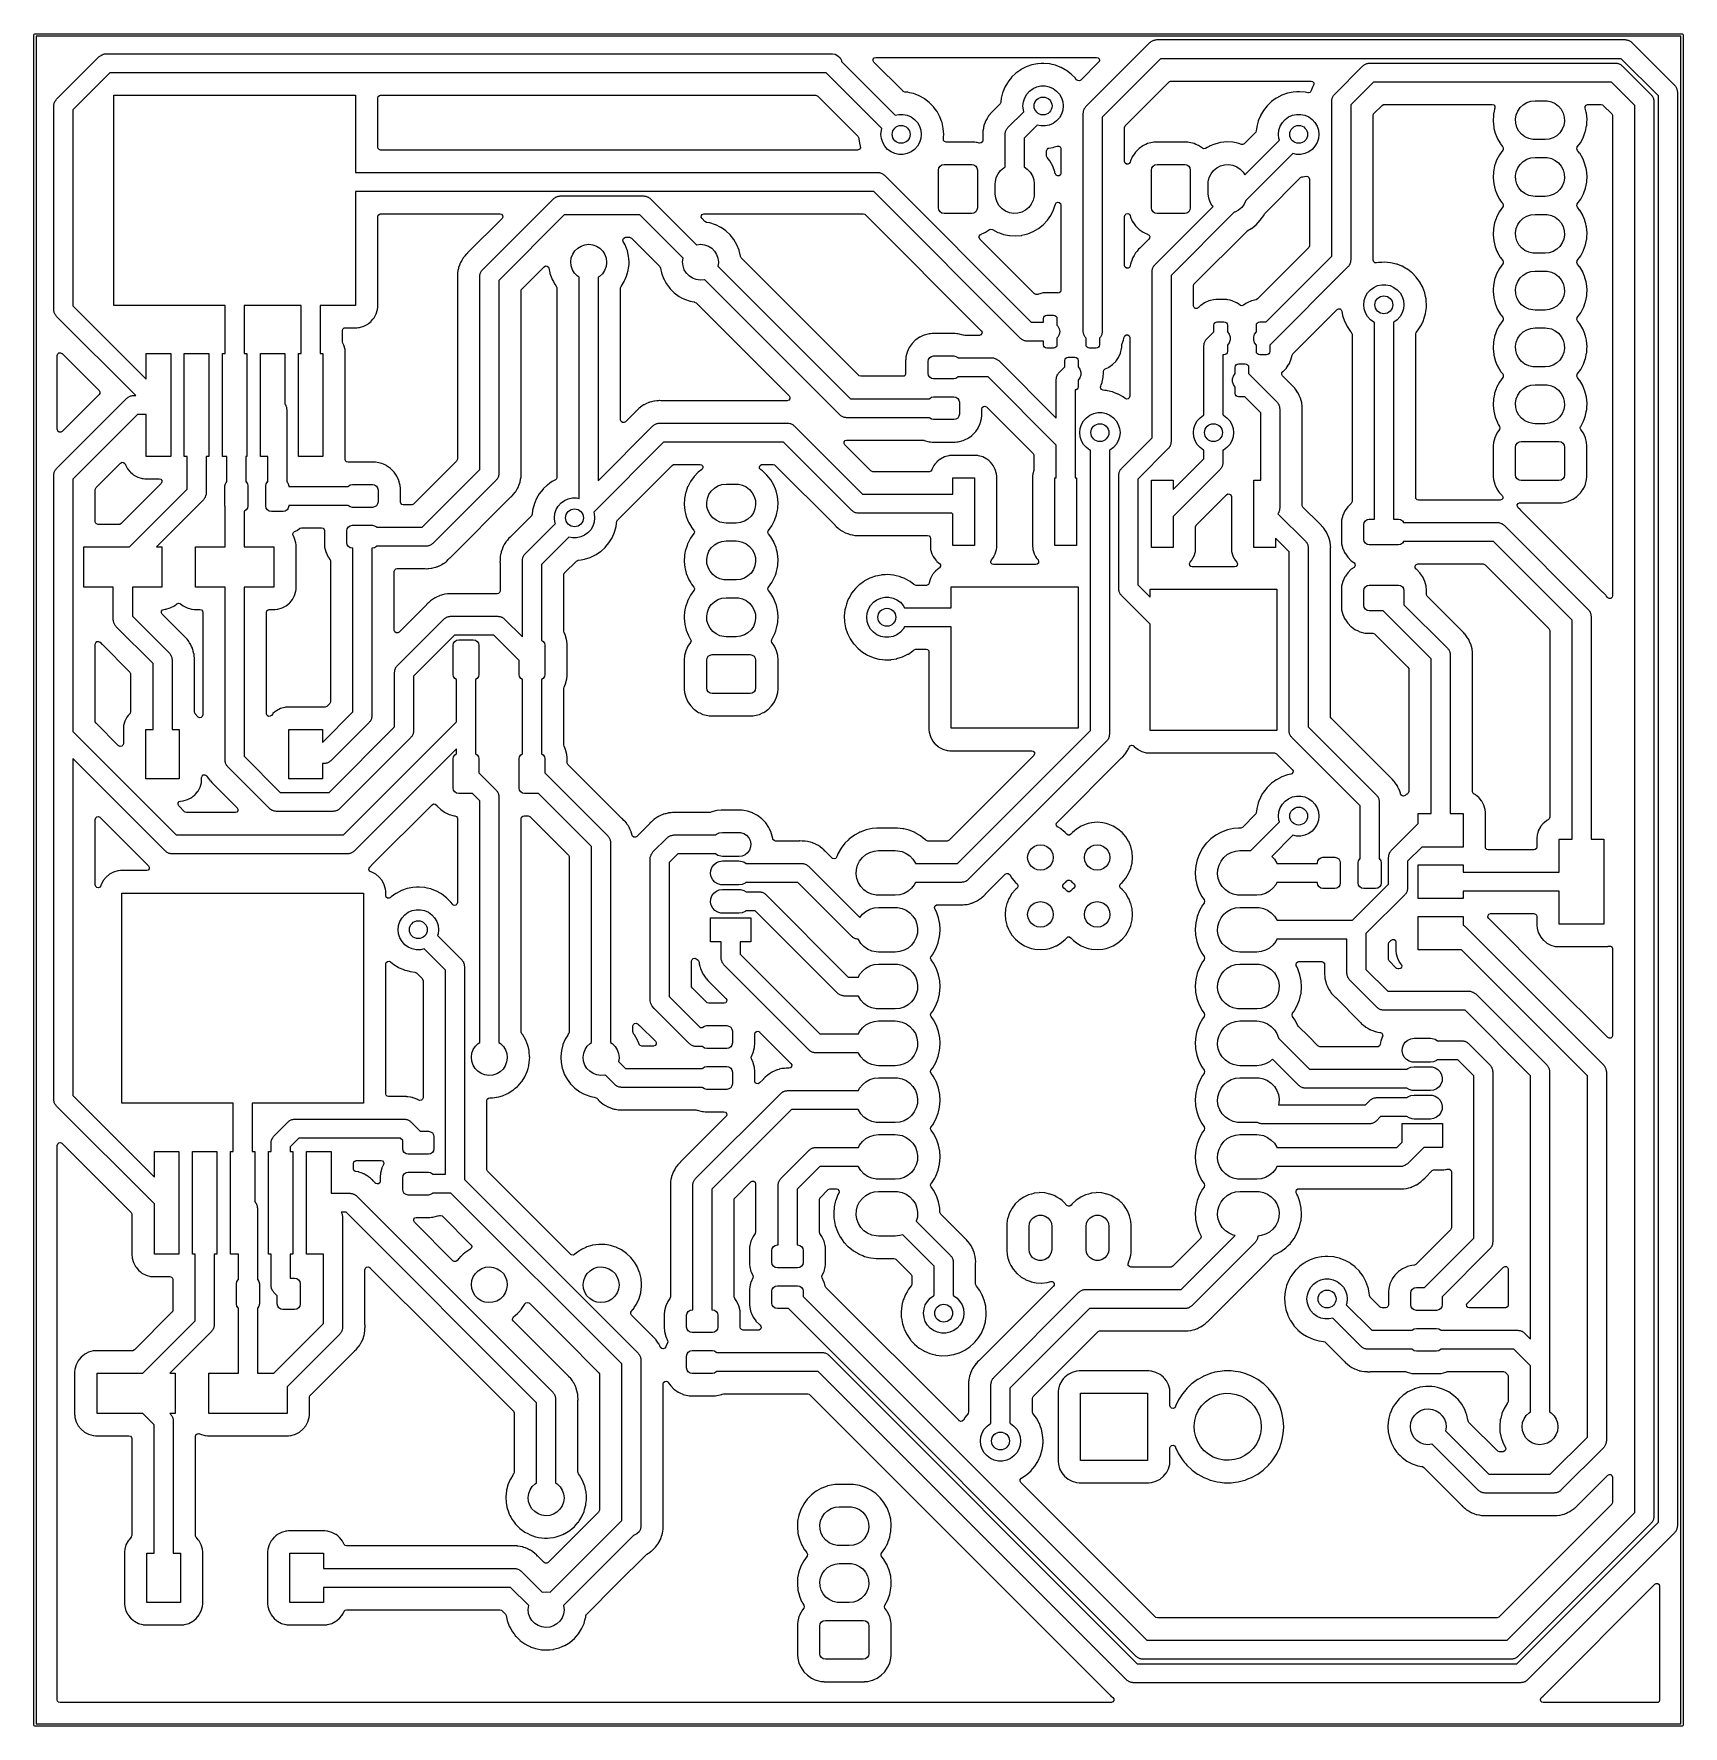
# Model space of a CAD drawing. Extents: x 86.3 to 160.1, y -151.8 to -76.2.
import ezdxf

# ---------------------------------------------------------------- set-up
doc = ezdxf.new("R2010")
doc.units = 0
doc.layers.add('BLACK', color=7, linetype='CONTINUOUS')

msp = doc.modelspace()

# ---------------------------------------------------------------- linework, layer by layer
at = {"layer": 'BLACK', "linetype": 'CONTINUOUS'}
for p, q in [((86.31, -76.2), (86.3246, -76.1646)), ((86.31, -151.765), (86.31, -76.2)), ((86.3246, -76.1646), (86.36, -76.15)), ((86.36, -76.15), (160.02, -76.15)), ((86.41, -76.25), (86.41, -151.715)), ((159.97, -76.25), (86.41, -76.25)), ((136.427, -76.4256), (136.459, -76.4152)), ((136.459, -76.4152), (136.492, -76.4152)), ((136.492, -76.4152), (136.525, -76.41)), ((136.525, -76.41), (157.48, -76.41)), ((157.48, -76.41), (157.513, -76.4152)), ((157.513, -76.4152), (157.546, -76.4152)), ((157.546, -76.4152), (157.578, -76.4256)), ((159.97, -151.715), (159.97, -76.25)), ((160.02, -76.15), (160.055, -76.1646)), ((160.055, -76.1646), (160.07, -76.2)), ((160.07, -76.2), (160.07, -151.765)), ((87.3295, -79.0745), (89.2345, -77.1695)), ((89.2345, -77.1695), (89.2615, -77.1498)), ((89.2615, -77.1498), (89.2852, -77.1262)), ((89.2852, -77.1262), (89.315, -77.111)), ((89.315, -77.111), (89.3421, -77.0913)), ((89.3421, -77.0913), (89.3739, -77.081)), ((89.3739, -77.081), (89.4037, -77.0658)), ((89.4037, -77.0658), (89.4367, -77.0606)), ((89.4367, -77.0606), (89.4685, -77.0502)), ((89.4685, -77.0502), (89.502, -77.0502)), ((89.502, -77.0502), (89.535, -77.045)), ((89.535, -77.045), (122.02, -77.045)), ((122.02, -77.045), (122.151, -77.0658)), ((122.151, -77.0658), (122.27, -77.1262)), ((122.27, -77.1262), (122.364, -77.2202)), ((133.364, -79.3945), (136.224, -76.5345)), ((136.224, -76.5345), (136.252, -76.5148)), ((136.252, -76.5148), (136.275, -76.4912)), ((136.275, -76.4912), (136.305, -76.476)), ((136.305, -76.476), (136.332, -76.4563)), ((136.332, -76.4563), (136.364, -76.446)), ((136.364, -76.446), (136.394, -76.4308)), ((136.394, -76.4308), (136.427, -76.4256)), ((157.578, -76.4256), (157.611, -76.4308)), ((157.611, -76.4308), (157.641, -76.446)), ((157.641, -76.446), (157.673, -76.4563)), ((157.673, -76.4563), (157.7, -76.476)), ((157.7, -76.476), (157.73, -76.4912)), ((157.73, -76.4912), (157.753, -76.5148)), ((157.753, -76.5148), (157.781, -76.5345)), ((157.781, -76.5345), (159.686, -78.4395)), ((89.711, -77.895), (88.055, -79.551)), ((121.744, -77.895), (89.711, -77.895)), ((124.237, -80.3883), (121.744, -77.895)), ((122.364, -77.2202), (122.424, -77.3387)), ((122.424, -77.3387), (122.431, -77.3796)), ((122.431, -77.3796), (124.836, -79.785)), ((123.848, -77.3533), (123.853, -77.2825)), ((123.882, -77.4156), (123.848, -77.3533)), ((123.853, -77.2825), (123.895, -77.2256)), ((125.181, -78.7151), (123.882, -77.4156)), ((123.895, -77.2256), (123.962, -77.2008)), ((123.962, -77.2008), (123.971, -77.2005)), ((123.971, -77.2005), (133.839, -77.2005)), ((130.23, -77.9069), (130.036, -78.0927)), ((130.401, -77.7852), (130.23, -77.9069)), ((130.446, -77.753), (130.401, -77.7852)), ((130.449, -77.7504), (130.446, -77.753)), ((130.446, -77.753), (130.446, -77.753)), ((130.688, -77.6264), (130.449, -77.7504)), ((130.942, -77.5372), (130.688, -77.6264)), ((130.947, -77.5363), (130.942, -77.5372)), ((131.202, -77.4855), (130.947, -77.5363)), ((130.947, -77.5363), (130.947, -77.5363)), ((131.206, -77.4847), (131.202, -77.4855)), ((131.202, -77.4855), (131.202, -77.4855)), ((131.361, -77.4761), (131.206, -77.4847)), ((131.47, -77.4701), (131.361, -77.4761)), ((131.475, -77.4699), (131.47, -77.4701)), ((131.47, -77.4701), (131.47, -77.4701)), ((131.743, -77.4931), (131.475, -77.4699)), ((131.857, -77.5195), (131.743, -77.4931)), ((132.001, -77.5529), (131.857, -77.5195)), ((132.005, -77.5539), (132.001, -77.5529)), ((132.001, -77.5529), (132.001, -77.5529)), ((132.067, -77.5776), (132.005, -77.5539)), ((132.252, -77.6494), (132.067, -77.5776)), ((132.256, -77.651), (132.252, -77.6494)), ((132.252, -77.6494), (132.252, -77.6494)), ((132.26, -77.6532), (132.256, -77.651)), ((132.438, -77.753), (132.26, -77.6532)), ((132.26, -77.6532), (132.26, -77.6532)), ((132.491, -77.7825), (132.438, -77.753)), ((132.705, -77.9458), (132.491, -77.7825)), ((133.928, -77.4156), (133.13, -78.2139)), ((133.839, -77.2005), (133.907, -77.2205)), ((133.907, -77.2205), (133.954, -77.2742)), ((133.935, -77.409), (133.928, -77.4156)), ((133.964, -77.3444), (133.935, -77.409)), ((133.954, -77.2742), (133.964, -77.3444)), ((136.701, -77.26), (134.09, -79.871)), ((157.304, -77.26), (136.701, -77.26)), ((144.479, -78.8545), (145.749, -77.5845)), ((145.749, -77.5845), (145.777, -77.5648)), ((145.777, -77.5648), (145.8, -77.5412)), ((145.8, -77.5412), (145.83, -77.526)), ((145.83, -77.526), (145.857, -77.5063)), ((145.857, -77.5063), (145.889, -77.496)), ((145.889, -77.496), (145.919, -77.4808)), ((145.919, -77.4808), (145.952, -77.4756)), ((145.952, -77.4756), (145.984, -77.4652)), ((145.984, -77.4652), (146.017, -77.4652)), ((146.017, -77.4652), (146.05, -77.46)), ((146.05, -77.46), (157.045, -77.46)), ((157.045, -77.46), (157.078, -77.4652)), ((157.078, -77.4652), (157.112, -77.4652)), ((157.112, -77.4652), (157.143, -77.4756)), ((157.143, -77.4756), (157.176, -77.4808)), ((157.176, -77.4808), (157.206, -77.496)), ((157.206, -77.496), (157.238, -77.5063)), ((157.238, -77.5063), (157.265, -77.526)), ((157.265, -77.526), (157.295, -77.5412)), ((157.295, -77.5412), (157.319, -77.5648)), ((158.96, -78.916), (157.304, -77.26)), ((157.319, -77.5648), (157.346, -77.5845)), ((157.346, -77.5845), (158.636, -78.8744)), ((129.732, -78.5409), (129.642, -78.7631)), ((129.734, -78.5368), (129.732, -78.5409)), ((129.736, -78.5329), (129.734, -78.5368)), ((129.85, -78.3369), (129.736, -78.5329)), ((129.736, -78.5329), (129.736, -78.5329)), ((129.869, -78.304), (129.85, -78.3369)), ((129.913, -78.2479), (129.869, -78.304)), ((130.033, -78.0962), (129.913, -78.2479)), ((130.036, -78.0927), (130.033, -78.0962)), ((130.843, -78.7062), (130.995, -78.5956)), ((130.995, -78.5956), (131.167, -78.519)), ((131.167, -78.519), (131.351, -78.4799)), ((131.351, -78.4799), (131.539, -78.4799)), ((131.539, -78.4799), (131.723, -78.519)), ((131.723, -78.519), (131.895, -78.5956)), ((131.895, -78.5956), (132.047, -78.7062)), ((132.894, -78.1376), (132.705, -77.9458)), ((132.896, -78.1412), (132.894, -78.1376)), ((132.94, -78.1997), (132.896, -78.1412)), ((132.997, -78.2429), (132.94, -78.1997)), ((133.068, -78.2479), (132.997, -78.2429)), ((133.13, -78.2139), (133.068, -78.2479)), ((135.127, -80.2486), (137.079, -78.2974)), ((137.079, -78.2974), (137.141, -78.2634)), ((137.141, -78.2634), (137.168, -78.2605)), ((137.168, -78.2605), (143.432, -78.2605)), ((143.443, -78.6601), (143.424, -78.7094)), ((143.432, -78.2605), (143.5, -78.2805)), ((143.444, -78.6584), (143.443, -78.6601)), ((143.479, -78.5599), (143.444, -78.6584)), ((143.481, -78.5549), (143.479, -78.5599)), ((143.479, -78.5599), (143.479, -78.5599)), ((143.484, -78.5503), (143.481, -78.5549)), ((143.486, -78.5461), (143.484, -78.5503)), ((143.488, -78.5418), (143.486, -78.5461)), ((143.49, -78.5368), (143.488, -78.5418)), ((143.492, -78.5322), (143.49, -78.5368)), ((143.541, -78.4504), (143.492, -78.5322)), ((143.492, -78.5322), (143.492, -78.5322)), ((143.5, -78.2805), (143.547, -78.3342)), ((143.557, -78.4044), (143.541, -78.4504)), ((143.547, -78.3342), (143.557, -78.4044)), ((146.226, -78.31), (145.205, -79.331)), ((156.869, -78.31), (146.226, -78.31)), ((157.91, -79.351), (156.869, -78.31)), ((159.686, -78.4395), (159.705, -78.4665)), ((159.705, -78.4665), (159.729, -78.4902)), ((159.729, -78.4902), (159.744, -78.52)), ((159.744, -78.52), (159.764, -78.5471)), ((159.764, -78.5471), (159.774, -78.5789)), ((159.774, -78.5789), (159.789, -78.6087)), ((159.789, -78.6087), (159.794, -78.6417)), ((159.794, -78.6417), (159.805, -78.6735)), ((159.805, -78.6735), (159.805, -78.707)), ((87.205, -79.375), (87.2102, -79.342)), ((87.205, -88.48), (87.205, -79.375)), ((87.2102, -79.3085), (87.2206, -79.2767)), ((87.2102, -79.342), (87.2102, -79.3085)), ((87.2206, -79.2767), (87.2258, -79.2437)), ((87.2258, -79.2437), (87.241, -79.2139)), ((87.241, -79.2139), (87.2513, -79.1821)), ((87.2513, -79.1821), (87.271, -79.155)), ((87.271, -79.155), (87.2862, -79.1252)), ((87.2862, -79.1252), (87.3098, -79.1015)), ((87.3098, -79.1015), (87.3295, -79.0745)), ((89.89, -88.29), (89.89, -78.89)), ((89.89, -78.89), (100.69, -78.89)), ((100.69, -78.89), (100.69, -82.345)), ((101.691, -79.0215), (101.711, -78.9534)), ((101.691, -81.2185), (101.691, -79.0215)), ((101.711, -78.9534), (101.764, -78.9069)), ((101.764, -78.9069), (101.816, -78.8955)), ((101.816, -78.8955), (121.277, -78.8955)), ((121.277, -78.8955), (121.345, -78.9155)), ((121.345, -78.9155), (121.366, -78.9324)), ((121.366, -78.9324), (123.163, -80.7287)), ((125.193, -78.7257), (125.181, -78.7151)), ((125.259, -78.7515), (125.193, -78.7257)), ((125.393, -78.7631), (125.259, -78.7515)), ((125.475, -78.7821), (125.393, -78.7631)), ((125.651, -78.8229), (125.475, -78.7821)), ((125.655, -78.8239), (125.651, -78.8229)), ((125.651, -78.8229), (125.651, -78.8229)), ((125.717, -78.8476), (125.655, -78.8239)), ((125.902, -78.9194), (125.717, -78.8476)), ((125.906, -78.921), (125.902, -78.9194)), ((125.902, -78.9194), (125.902, -78.9194)), ((125.91, -78.9232), (125.906, -78.921)), ((126.132, -79.0474), (125.91, -78.9232)), ((125.91, -78.9232), (125.91, -78.9232)), ((126.141, -79.0525), (126.132, -79.0474)), ((126.355, -79.2158), (126.141, -79.0525)), ((126.544, -79.4076), (126.355, -79.2158)), ((126.546, -79.4112), (126.544, -79.4076)), ((126.62, -79.5108), (126.546, -79.4112)), ((126.546, -79.4112), (126.546, -79.4112)), ((129.515, -79.2892), (129.206, -79.5979)), ((129.524, -79.2787), (129.515, -79.2892)), ((129.551, -79.213), (129.524, -79.2787)), ((129.555, -79.1769), (129.551, -79.213)), ((129.568, -79.0474), (129.555, -79.1769)), ((129.575, -79.0204), (129.568, -79.0474)), ((129.632, -78.7905), (129.575, -79.0204)), ((129.633, -78.7862), (129.632, -78.7905)), ((129.632, -78.7905), (129.632, -78.7905)), ((129.642, -78.7631), (129.633, -78.7862)), ((130.545, -79.375), (130.565, -79.1879)), ((130.565, -79.5621), (130.545, -79.375)), ((130.565, -79.1879), (130.623, -79.0089)), ((130.623, -79.0089), (130.717, -78.846)), ((130.717, -78.846), (130.843, -78.7062)), ((132.047, -78.7062), (132.173, -78.846)), ((132.173, -78.846), (132.267, -79.0089)), ((132.267, -79.0089), (132.325, -79.1879)), ((132.325, -79.1879), (132.345, -79.375)), ((132.345, -79.375), (132.325, -79.5621)), ((133.306, -79.475), (133.321, -79.4452)), ((133.321, -79.4452), (133.345, -79.4215)), ((133.345, -79.4215), (133.364, -79.3945)), ((141.466, -79.3627), (141.299, -79.574)), ((141.492, -79.3376), (141.466, -79.3627)), ((141.657, -79.18), (141.492, -79.3376)), ((141.66, -79.1769), (141.657, -79.18)), ((141.657, -79.18), (141.657, -79.18)), ((141.831, -79.0552), (141.66, -79.1769)), ((141.876, -79.023), (141.831, -79.0552)), ((141.879, -79.0204), (141.876, -79.023)), ((141.876, -79.023), (141.876, -79.023)), ((142.118, -78.8964), (141.879, -79.0204)), ((142.372, -78.8072), (142.118, -78.8964)), ((142.377, -78.8063), (142.372, -78.8072)), ((142.632, -78.7555), (142.377, -78.8063)), ((142.377, -78.8063), (142.377, -78.8063)), ((142.636, -78.7547), (142.632, -78.7555)), ((142.632, -78.7555), (142.632, -78.7555)), ((142.791, -78.7461), (142.636, -78.7547)), ((142.9, -78.7401), (142.791, -78.7461)), ((142.905, -78.7399), (142.9, -78.7401)), ((142.9, -78.7401), (142.9, -78.7401)), ((143.173, -78.7631), (142.905, -78.7399)), ((143.278, -78.7875), (143.173, -78.7631)), ((143.315, -78.7904), (143.278, -78.7875)), ((143.382, -78.766), (143.315, -78.7904)), ((143.424, -78.7094), (143.382, -78.766)), ((144.355, -79.155), (144.36, -79.122)), ((144.355, -86.0965), (144.355, -79.155)), ((144.36, -79.0885), (144.371, -79.0567)), ((144.36, -79.122), (144.36, -79.0885)), ((144.371, -79.0567), (144.376, -79.0237)), ((144.376, -79.0237), (144.391, -78.9939)), ((144.391, -78.9939), (144.401, -78.9621)), ((144.401, -78.9621), (144.421, -78.935)), ((144.421, -78.935), (144.436, -78.9052)), ((144.436, -78.9052), (144.46, -78.8815)), ((144.46, -78.8815), (144.479, -78.8545)), ((145.205, -79.331), (145.205, -86.2725)), ((146.242, -79.7086), (146.604, -79.3474)), ((146.604, -79.3474), (146.666, -79.3134)), ((146.666, -79.3134), (146.693, -79.3105)), ((146.693, -79.3105), (151.53, -79.3105)), ((151.53, -79.3105), (151.598, -79.3305)), ((151.598, -79.3305), (151.645, -79.3842)), ((151.645, -79.3842), (151.655, -79.4544)), ((152.677, -79.6016), (152.782, -79.4461)), ((152.782, -79.4461), (152.919, -79.317)), ((152.919, -79.317), (153.08, -79.2202)), ((153.08, -79.2202), (153.258, -79.1603)), ((153.258, -79.1603), (153.445, -79.14)), ((153.445, -79.14), (153.895, -79.14)), ((153.895, -79.14), (153.992, -79.1454)), ((153.992, -79.1454), (154.175, -79.1864)), ((154.175, -79.1864), (154.346, -79.2658)), ((154.346, -79.2658), (154.495, -79.38)), ((154.495, -79.38), (154.616, -79.5235)), ((155.688, -79.4664), (155.691, -79.3955)), ((155.691, -79.3955), (155.732, -79.3376)), ((155.732, -79.3376), (155.798, -79.3111)), ((155.798, -79.3111), (155.81, -79.3105)), ((155.81, -79.3105), (156.402, -79.3105)), ((156.402, -79.3105), (156.471, -79.3305)), ((156.471, -79.3305), (156.492, -79.3474)), ((156.492, -79.3474), (156.873, -79.7285)), ((157.91, -142.264), (157.91, -79.351)), ((158.636, -78.8744), (158.655, -78.9015)), ((158.655, -78.9015), (158.679, -78.9251)), ((158.679, -78.9251), (158.694, -78.9549)), ((158.694, -78.9549), (158.714, -78.982)), ((158.714, -78.982), (158.724, -79.0138)), ((158.724, -79.0138), (158.739, -79.0436)), ((158.739, -79.0436), (158.744, -79.0766)), ((158.744, -79.0766), (158.755, -79.1084)), ((158.755, -79.1084), (158.755, -79.1419)), ((158.755, -79.1419), (158.76, -79.1749)), ((158.76, -79.1749), (158.76, -142.44)), ((158.96, -142.699), (158.96, -78.916)), ((159.805, -78.707), (159.81, -78.74)), ((159.81, -78.74), (159.81, -142.875)), ((88.055, -79.551), (88.055, -88.304)), ((124.836, -79.785), (125.001, -79.7499)), ((125.001, -79.7499), (125.189, -79.7499)), ((125.189, -79.7499), (125.373, -79.789)), ((125.373, -79.789), (125.545, -79.8656)), ((125.545, -79.8656), (125.697, -79.9762)), ((125.697, -79.9762), (125.823, -80.116)), ((125.823, -80.116), (125.917, -80.2789)), ((126.704, -79.6241), (126.62, -79.5108)), ((126.706, -79.628), (126.704, -79.6241)), ((126.8, -79.8029), (126.706, -79.628)), ((126.832, -79.8609), (126.8, -79.8029)), ((126.833, -79.8651), (126.832, -79.8609)), ((126.905, -80.0605), (126.833, -79.8651)), ((126.833, -79.8651), (126.833, -79.8651)), ((126.925, -80.1134), (126.905, -80.0605)), ((126.926, -80.1178), (126.925, -80.1134)), ((126.962, -80.2855), (126.926, -80.1178)), ((128.838, -80.1501), (128.799, -80.2531)), ((128.839, -80.1484), (128.838, -80.1501)), ((128.874, -80.0499), (128.839, -80.1484)), ((128.876, -80.0449), (128.874, -80.0499)), ((128.874, -80.0499), (128.874, -80.0499)), ((128.879, -80.0403), (128.876, -80.0449)), ((128.881, -80.0361), (128.879, -80.0403)), ((128.883, -80.0318), (128.881, -80.0361)), ((128.885, -80.0268), (128.883, -80.0318)), ((128.941, -79.9319), (128.885, -80.0268)), ((128.993, -79.8393), (128.941, -79.9303)), ((128.941, -79.9303), (128.941, -79.9319)), ((128.996, -79.8347), (128.993, -79.8393)), ((128.993, -79.8393), (128.993, -79.8393)), ((128.999, -79.8305), (128.996, -79.8347)), ((129.002, -79.8266), (128.999, -79.8305)), ((129.005, -79.8229), (129.002, -79.8266)), ((129.007, -79.8183), (129.005, -79.8229)), ((129.078, -79.734), (129.007, -79.8183)), ((129.08, -79.7327), (129.078, -79.734)), ((129.083, -79.7285), (129.08, -79.7327)), ((129.149, -79.6476), (129.083, -79.7285)), ((129.2, -79.604), (129.149, -79.6476)), ((129.206, -79.5979), (129.2, -79.604)), ((129.874, -80.3445), (130.587, -79.6317)), ((130.587, -79.6317), (130.565, -79.5621)), ((131.895, -80.1544), (131.723, -80.231)), ((132.047, -80.0438), (131.895, -80.1544)), ((132.173, -79.904), (132.047, -80.0438)), ((132.267, -79.7411), (132.173, -79.904)), ((132.325, -79.5621), (132.267, -79.7411)), ((133.24, -79.695), (133.245, -79.662)), ((133.24, -89.465), (133.24, -79.695)), ((133.245, -79.6285), (133.256, -79.5967)), ((133.245, -79.662), (133.245, -79.6285)), ((133.256, -79.5967), (133.261, -79.5637)), ((133.261, -79.5637), (133.276, -79.5339)), ((133.276, -79.5339), (133.286, -79.5021)), ((133.286, -79.5021), (133.306, -79.475)), ((134.09, -79.871), (134.09, -89.465)), ((141.062, -80.0605), (141.006, -80.2855)), ((141.063, -80.0562), (141.062, -80.0605)), ((141.062, -80.0605), (141.062, -80.0605)), ((141.067, -80.0449), (141.063, -80.0562)), ((141.162, -79.8109), (141.067, -80.0449)), ((141.164, -79.8068), (141.162, -79.8109)), ((141.166, -79.8029), (141.164, -79.8068)), ((141.256, -79.6476), (141.166, -79.8029)), ((141.166, -79.8029), (141.166, -79.8029)), ((141.299, -79.574), (141.256, -79.6476)), ((142.053, -80.2789), (142.147, -80.116)), ((142.147, -80.116), (142.273, -79.9762)), ((142.273, -79.9762), (142.425, -79.8656)), ((142.425, -79.8656), (142.597, -79.789)), ((142.597, -79.789), (142.781, -79.7499)), ((142.781, -79.7499), (142.969, -79.7499)), ((142.969, -79.7499), (143.153, -79.789)), ((143.153, -79.789), (143.325, -79.8656)), ((143.325, -79.8656), (143.477, -79.9762)), ((143.477, -79.9762), (143.603, -80.116)), ((143.603, -80.116), (143.697, -80.2789)), ((146.206, -79.7977), (146.226, -79.7295)), ((146.206, -86.159), (146.206, -79.7977)), ((146.226, -79.7295), (146.242, -79.7086)), ((151.571, -80.0362), (151.57, -80.0525)), ((151.57, -80.0525), (151.596, -80.3228)), ((151.583, -79.786), (151.571, -80.0362)), ((151.593, -79.7341), (151.583, -79.7814)), ((151.583, -79.7814), (151.583, -79.786)), ((151.583, -79.786), (151.583, -79.786)), ((151.617, -79.6129), (151.593, -79.7341)), ((151.636, -79.5151), (151.617, -79.6129)), ((151.649, -79.4785), (151.636, -79.5151)), ((151.655, -79.4544), (151.649, -79.4785)), ((152.576, -79.9614), (152.607, -79.776)), ((152.586, -80.1491), (152.576, -79.9614)), ((152.636, -80.3303), (152.586, -80.1491)), ((152.607, -79.776), (152.677, -79.6016)), ((154.616, -79.5235), (154.704, -79.6897)), ((154.704, -79.6897), (154.754, -79.8709)), ((154.764, -80.0586), (154.733, -80.244)), ((154.754, -79.8709), (154.764, -80.0586)), ((155.733, -79.6517), (155.688, -79.4664)), ((155.744, -79.6972), (155.733, -79.6517)), ((155.77, -79.9674), (155.744, -79.6972)), ((155.757, -80.2386), (155.763, -80.1092)), ((155.763, -80.1092), (155.77, -79.972)), ((155.77, -79.972), (155.77, -79.9674)), ((155.77, -79.972), (155.77, -79.972)), ((156.873, -79.7285), (156.907, -79.7908)), ((156.907, -79.7908), (156.909, -79.8176)), ((156.909, -79.8176), (156.909, -101.276)), ((123.163, -80.7287), (123.197, -80.791)), ((123.197, -80.791), (123.2, -80.8128)), ((123.2, -80.8128), (123.2, -80.8338)), ((123.2, -80.8338), (123.201, -80.8541)), ((123.201, -80.8541), (123.25, -81.1188)), ((124.195, -80.645), (124.215, -80.4579)), ((124.215, -80.8321), (124.195, -80.645)), ((124.215, -80.4579), (124.237, -80.3883)), ((124.273, -81.0111), (124.215, -80.8321)), ((125.917, -80.2789), (125.975, -80.4579)), ((125.975, -80.8321), (125.917, -81.0111)), ((125.975, -80.4579), (125.995, -80.645)), ((125.995, -80.645), (125.975, -80.8321)), ((126.981, -80.3765), (126.962, -80.2855)), ((127, -80.645), (126.981, -80.3765)), ((126.986, -80.8467), (126.996, -80.7678)), ((126.996, -80.9158), (126.986, -80.8467)), ((126.996, -80.7678), (126.997, -80.7646)), ((126.996, -80.7678), (126.996, -80.7678)), ((127.042, -80.9695), (126.996, -80.9158)), ((126.997, -80.7646), (127, -80.645)), ((128.749, -80.9134), (128.729, -80.9815)), ((128.749, -80.6284), (128.747, -80.7323)), ((128.747, -80.7323), (128.748, -80.7376)), ((128.748, -80.7376), (128.748, -80.7376)), ((128.748, -80.7376), (128.748, -80.7402)), ((128.748, -80.7402), (128.749, -80.7585)), ((128.75, -80.5342), (128.749, -80.5357)), ((128.749, -80.5357), (128.749, -80.6254)), ((128.749, -80.6254), (128.749, -80.6284)), ((128.749, -80.7585), (128.749, -80.9134)), ((128.751, -80.5104), (128.75, -80.5145)), ((128.75, -80.5145), (128.75, -80.5145)), ((128.75, -80.5145), (128.75, -80.5342)), ((128.752, -80.5022), (128.751, -80.5063)), ((128.751, -80.5063), (128.751, -80.5104)), ((128.753, -80.4958), (128.752, -80.5011)), ((128.752, -80.5011), (128.752, -80.5011)), ((128.752, -80.5011), (128.752, -80.5021)), ((128.752, -80.5021), (128.752, -80.5022)), ((128.754, -80.4853), (128.753, -80.4905)), ((128.753, -80.4905), (128.753, -80.4958)), ((128.774, -80.3824), (128.754, -80.4853)), ((128.785, -80.3218), (128.774, -80.3807)), ((128.774, -80.3807), (128.774, -80.3824)), ((128.794, -80.2723), (128.785, -80.3218)), ((128.796, -80.2673), (128.794, -80.2723)), ((128.797, -80.2628), (128.796, -80.2673)), ((128.798, -80.2583), (128.797, -80.2628)), ((128.799, -80.2531), (128.798, -80.2583)), ((129.75, -80.645), (129.755, -80.612)), ((129.75, -82.1063), (129.75, -80.645)), ((129.755, -80.5785), (129.766, -80.5467)), ((129.755, -80.612), (129.755, -80.5785)), ((129.766, -80.5467), (129.771, -80.5137)), ((129.771, -80.5137), (129.786, -80.4839)), ((129.786, -80.4839), (129.796, -80.4521)), ((129.796, -80.4521), (129.816, -80.425)), ((129.816, -80.425), (129.831, -80.3952)), ((129.831, -80.3952), (129.855, -80.3715)), ((129.855, -80.3715), (129.874, -80.3445)), ((131.186, -80.235), (130.6, -80.821)), ((130.6, -80.821), (130.6, -82.1031)), ((131.351, -80.2701), (131.186, -80.235)), ((131.539, -80.2701), (131.351, -80.2701)), ((131.723, -80.231), (131.539, -80.2701)), ((135.09, -80.3377), (135.111, -80.2695)), ((135.09, -81.8594), (135.09, -80.3377)), ((135.111, -80.2695), (135.127, -80.2486)), ((140.945, -80.5592), (140.442, -81.0622)), ((140.465, -82.4539), (142.017, -80.9017)), ((140.954, -80.5487), (140.945, -80.5592)), ((140.981, -80.483), (140.954, -80.5487)), ((140.998, -80.3218), (140.981, -80.483)), ((141.006, -80.2855), (140.998, -80.3174)), ((140.998, -80.3174), (140.998, -80.3218)), ((140.998, -80.3218), (140.998, -80.3218)), ((141.975, -80.645), (141.995, -80.4579)), ((141.995, -80.8321), (141.975, -80.645)), ((141.995, -80.4579), (142.053, -80.2789)), ((142.017, -80.9017), (141.995, -80.8321)), ((143.697, -80.2789), (143.755, -80.4579)), ((143.755, -80.8321), (143.697, -81.0111)), ((143.755, -80.4579), (143.775, -80.645)), ((143.775, -80.645), (143.755, -80.8321)), ((151.596, -80.3228), (151.597, -80.3272)), ((151.597, -80.3272), (151.597, -80.3272)), ((151.597, -80.3272), (151.61, -80.3807)), ((151.61, -80.3807), (151.66, -80.5864)), ((151.66, -80.5864), (151.662, -80.5907)), ((151.662, -80.5907), (151.662, -80.5907)), ((151.662, -80.5907), (151.734, -80.7678)), ((151.734, -80.7678), (151.762, -80.838)), ((151.762, -80.838), (151.764, -80.842)), ((151.764, -80.842), (151.764, -80.842)), ((151.764, -80.842), (151.879, -81.0381)), ((152.724, -80.4965), (152.636, -80.3303)), ((152.845, -80.64), (152.724, -80.4965)), ((152.994, -80.7542), (152.845, -80.64)), ((153.165, -80.8336), (152.994, -80.7542)), ((153.348, -80.8746), (153.165, -80.8336)), ((153.445, -80.88), (153.348, -80.8746)), ((153.895, -80.88), (153.445, -80.88)), ((154.082, -80.8597), (153.895, -80.88)), ((154.26, -80.7998), (154.082, -80.8597)), ((154.421, -80.703), (154.26, -80.7998)), ((154.558, -80.5739), (154.421, -80.703)), ((154.663, -80.4184), (154.558, -80.5739)), ((154.733, -80.244), (154.663, -80.4184)), ((155.487, -81.0011), (155.614, -80.7609)), ((155.614, -80.7609), (155.618, -80.7493)), ((155.618, -80.7493), (155.693, -80.5357)), ((155.693, -80.5357), (155.704, -80.5049)), ((155.704, -80.5049), (155.75, -80.2695)), ((155.75, -80.2695), (155.756, -80.243)), ((155.756, -80.243), (155.757, -80.2386)), ((155.756, -80.243), (155.756, -80.243)), ((101.702, -81.2708), (101.691, -81.2185)), ((101.748, -81.3245), (101.702, -81.2708)), ((101.816, -81.3445), (101.748, -81.3245)), ((123.15, -81.3445), (101.816, -81.3445)), ((123.172, -81.3425), (123.15, -81.3445)), ((123.236, -81.3107), (123.172, -81.3425)), ((123.272, -81.2496), (123.236, -81.3107)), ((123.25, -81.1188), (123.259, -81.1471)), ((123.259, -81.1471), (123.269, -81.1786)), ((123.269, -81.1786), (123.272, -81.2496)), ((124.367, -81.174), (124.273, -81.0111)), ((124.493, -81.3138), (124.367, -81.174)), ((124.645, -81.4244), (124.493, -81.3138)), ((124.817, -81.501), (124.645, -81.4244)), ((125.001, -81.5401), (124.817, -81.501)), ((125.189, -81.5401), (125.001, -81.5401)), ((125.373, -81.501), (125.189, -81.5401)), ((125.545, -81.4244), (125.373, -81.501)), ((125.697, -81.3138), (125.545, -81.4244)), ((125.823, -81.174), (125.697, -81.3138)), ((125.917, -81.0111), (125.823, -81.174)), ((127.11, -80.9895), (127.042, -80.9695)), ((128.317, -80.9895), (127.11, -80.9895)), ((128.32, -80.9897), (128.317, -80.9895)), ((128.394, -80.9957), (128.32, -80.9897)), ((128.32, -80.9897), (128.32, -80.9897)), ((128.458, -81.0009), (128.394, -80.9957)), ((128.496, -81.0108), (128.458, -81.0009)), ((128.592, -81.0354), (128.496, -81.0108)), ((128.606, -81.0381), (128.592, -81.0354)), ((128.676, -81.028), (128.606, -81.0381)), ((128.729, -80.9815), (128.676, -81.028)), ((131.6, -81.3826), (131.621, -81.3145)), ((131.6, -81.602), (131.6, -81.3826)), ((131.601, -81.6121), (131.6, -81.602)), ((131.626, -81.6784), (131.601, -81.6121)), ((131.621, -81.3145), (131.674, -81.268)), ((131.744, -81.833), (131.626, -81.6784)), ((131.674, -81.268), (131.706, -81.2583)), ((131.706, -81.2583), (131.89, -81.2277)), ((131.89, -81.2277), (131.894, -81.2264)), ((131.894, -81.2264), (131.952, -81.208)), ((131.894, -81.2264), (131.894, -81.2264)), ((131.952, -81.208), (132.076, -81.169)), ((132.076, -81.169), (132.146, -81.1675)), ((132.146, -81.1675), (132.207, -81.2046)), ((132.207, -81.2046), (132.238, -81.2686)), ((132.238, -81.2686), (132.239, -81.2891)), ((132.239, -81.2891), (132.239, -82.3791)), ((135.449, -81.6179), (135.356, -81.8209)), ((135.453, -81.6133), (135.449, -81.6179)), ((135.574, -81.4392), (135.453, -81.6133)), ((135.577, -81.4346), (135.574, -81.4392)), ((135.574, -81.4392), (135.574, -81.4392)), ((135.735, -81.2768), (135.577, -81.4346)), ((135.739, -81.2736), (135.735, -81.2768)), ((135.913, -81.1526), (135.739, -81.2736)), ((135.739, -81.2736), (135.739, -81.2736)), ((135.918, -81.1494), (135.913, -81.1526)), ((135.913, -81.1526), (135.913, -81.1526)), ((136.045, -81.091), (135.918, -81.1494)), ((136.116, -81.0588), (136.045, -81.091)), ((136.121, -81.0565), (136.116, -81.0588)), ((136.116, -81.0588), (136.116, -81.0588)), ((136.337, -81.0009), (136.121, -81.0565)), ((136.401, -80.9957), (136.337, -81.0009)), ((136.475, -80.9897), (136.401, -80.9957)), ((136.478, -80.9895), (136.475, -80.9897)), ((136.475, -80.9897), (136.475, -80.9897)), ((137.842, -80.9895), (136.478, -80.9895)), ((137.845, -80.9897), (137.842, -80.9895)), ((137.919, -80.9957), (137.845, -80.9897)), ((137.845, -80.9897), (137.845, -80.9897)), ((137.983, -81.0009), (137.919, -80.9957)), ((138.199, -81.0565), (137.983, -81.0009)), ((138.204, -81.0588), (138.199, -81.0565)), ((138.275, -81.091), (138.204, -81.0588)), ((138.204, -81.0588), (138.204, -81.0588)), ((138.402, -81.1494), (138.275, -81.091)), ((138.573, -81.2679), (138.402, -81.1494)), ((138.639, -81.2903), (138.573, -81.2679)), ((138.708, -81.2731), (138.639, -81.2903)), ((138.789, -81.2259), (138.708, -81.2731)), ((138.868, -81.1795), (138.789, -81.2259)), ((138.872, -81.1772), (138.868, -81.1795)), ((138.868, -81.1795), (138.868, -81.1795)), ((138.876, -81.1755), (138.872, -81.1772)), ((139.119, -81.077), (138.876, -81.1755)), ((138.876, -81.1755), (138.876, -81.1755)), ((139.124, -81.0753), (139.119, -81.077)), ((139.119, -81.077), (139.119, -81.077)), ((139.276, -81.0381), (139.124, -81.0753)), ((139.383, -81.0118), (139.276, -81.0381)), ((139.387, -81.0108), (139.383, -81.0118)), ((139.383, -81.0118), (139.383, -81.0118)), ((139.657, -80.985), (139.387, -81.0108)), ((139.662, -80.9852), (139.657, -80.985)), ((139.924, -80.9982), (139.662, -80.9852)), ((139.662, -80.9852), (139.662, -80.9852)), ((139.929, -80.9985), (139.924, -80.9982)), ((139.924, -80.9982), (139.924, -80.9982)), ((139.933, -80.9994), (139.929, -80.9985)), ((140.078, -81.028), (139.933, -80.9994)), ((139.933, -80.9994), (139.933, -80.9994)), ((140.195, -81.051), (140.078, -81.028)), ((140.199, -81.0525), (140.195, -81.051)), ((140.311, -81.0919), (140.199, -81.0525)), ((140.199, -81.0525), (140.199, -81.0525)), ((140.38, -81.0962), (140.311, -81.0919)), ((140.442, -81.0622), (140.38, -81.0962)), ((142.616, -81.505), (140.517, -83.6036)), ((142.781, -81.5401), (142.616, -81.505)), ((142.969, -81.5401), (142.781, -81.5401)), ((143.153, -81.501), (142.969, -81.5401)), ((143.325, -81.4244), (143.153, -81.501)), ((143.477, -81.3138), (143.325, -81.4244)), ((143.603, -81.174), (143.477, -81.3138)), ((143.697, -81.0111), (143.603, -81.174)), ((151.853, -81.5589), (151.726, -81.7991)), ((152.004, -81.3514), (151.853, -81.5589)), ((151.879, -81.0381), (151.899, -81.0723)), ((151.899, -81.0723), (151.983, -81.1772)), ((151.983, -81.1772), (152, -81.1986)), ((152, -81.1986), (152.027, -81.2643)), ((152.014, -81.3341), (152.004, -81.3514)), ((152.027, -81.2643), (152.014, -81.3341)), ((153.08, -81.7602), (153.258, -81.7003)), ((153.258, -81.7003), (153.445, -81.68)), ((153.445, -81.68), (153.895, -81.68)), ((153.895, -81.68), (153.992, -81.6854)), ((153.992, -81.6854), (154.175, -81.7264)), ((155.313, -81.2957), (155.326, -81.2259)), ((155.34, -81.3614), (155.313, -81.2957)), ((155.326, -81.2259), (155.336, -81.2086)), ((155.336, -81.2086), (155.487, -81.0011)), ((155.441, -81.4877), (155.34, -81.3614)), ((155.443, -81.4916), (155.441, -81.4877)), ((155.576, -81.718), (155.443, -81.4916)), ((155.443, -81.4916), (155.443, -81.4916)), ((155.578, -81.722), (155.576, -81.718)), ((155.576, -81.718), (155.576, -81.718)), ((100.69, -82.345), (124.045, -82.345)), ((124.045, -82.345), (124.078, -82.3502)), ((124.078, -82.3502), (124.111, -82.3502)), ((124.111, -82.3502), (124.143, -82.3606)), ((124.143, -82.3606), (124.176, -82.3658)), ((124.176, -82.3658), (124.206, -82.381)), ((124.206, -82.381), (124.238, -82.3913)), ((124.238, -82.3913), (124.265, -82.411)), ((124.265, -82.411), (124.295, -82.4262)), ((124.295, -82.4262), (124.318, -82.4498)), ((124.318, -82.4498), (124.346, -82.4695)), ((124.346, -82.4695), (130.916, -89.04)), ((126.765, -82.24), (126.784, -82.1443)), ((126.765, -83.93), (126.765, -82.24)), ((126.784, -82.1443), (126.838, -82.0632)), ((126.838, -82.0632), (126.919, -82.009)), ((126.919, -82.009), (127.015, -81.99)), ((127.015, -81.99), (128.255, -81.99)), ((128.255, -81.99), (128.351, -82.009)), ((128.351, -82.009), (128.432, -82.0632)), ((128.432, -82.0632), (128.486, -82.1443)), ((128.486, -82.1443), (128.505, -82.24)), ((128.505, -82.24), (128.505, -83.93)), ((129.351, -82.5796), (129.431, -82.4093)), ((129.431, -82.4093), (129.545, -82.26)), ((129.545, -82.26), (129.689, -82.1387)), ((129.689, -82.1387), (129.75, -82.1063)), ((130.6, -82.1031), (130.739, -82.1975)), ((130.739, -82.1975), (130.868, -82.334)), ((130.868, -82.334), (130.965, -82.4951)), ((131.876, -82.0703), (131.744, -81.833)), ((131.972, -82.3242), (131.876, -82.0703)), ((131.973, -82.3286), (131.972, -82.3242)), ((131.973, -82.3287), (131.973, -82.3286)), ((131.99, -82.4063), (131.973, -82.3287)), ((131.993, -82.4146), (131.99, -82.4063)), ((132.031, -82.4744), (131.993, -82.4146)), ((132.096, -82.5038), (132.031, -82.4744)), ((132.219, -82.4472), (132.166, -82.4937)), ((132.239, -82.3791), (132.219, -82.4472)), ((135.113, -81.9311), (135.09, -81.8594)), ((135.168, -81.9757), (135.113, -81.9311)), ((135.239, -81.9834), (135.168, -81.9757)), ((135.302, -81.9517), (135.239, -81.9834)), ((135.339, -81.8907), (135.302, -81.9517)), ((135.355, -81.8263), (135.339, -81.8907)), ((135.356, -81.8209), (135.355, -81.8263)), ((136.29, -82.24), (136.309, -82.1443)), ((136.29, -83.93), (136.29, -82.24)), ((136.309, -82.1443), (136.363, -82.0632)), ((136.363, -82.0632), (136.444, -82.009)), ((136.444, -82.009), (136.54, -81.99)), ((136.54, -81.99), (137.78, -81.99)), ((137.78, -81.99), (137.876, -82.009)), ((137.876, -82.009), (137.957, -82.0632)), ((137.957, -82.0632), (138.011, -82.1443)), ((138.011, -82.1443), (138.03, -82.24)), ((138.03, -82.24), (138.03, -83.93)), ((138.876, -82.5796), (138.956, -82.4093)), ((138.956, -82.4093), (139.07, -82.26)), ((139.07, -82.26), (139.214, -82.1387)), ((139.214, -82.1387), (139.38, -82.0511)), ((139.38, -82.0511), (139.561, -82.0012)), ((139.561, -82.0012), (139.749, -81.9914)), ((139.749, -81.9914), (139.934, -82.022)), ((139.934, -82.022), (140.108, -82.0918)), ((140.108, -82.0918), (140.264, -82.1975)), ((140.264, -82.1975), (140.393, -82.334)), ((140.393, -82.334), (140.465, -82.4539)), ((151.583, -82.326), (151.571, -82.579)), ((151.636, -82.0551), (151.583, -82.3214)), ((151.583, -82.3214), (151.583, -82.326)), ((151.583, -82.326), (151.583, -82.326)), ((151.68, -81.9311), (151.636, -82.0551)), ((151.725, -81.8034), (151.68, -81.9311)), ((151.726, -81.7991), (151.725, -81.8034)), ((151.725, -81.8034), (151.725, -81.8034)), ((152.576, -82.5014), (152.607, -82.316)), ((152.607, -82.316), (152.677, -82.1416)), ((152.677, -82.1416), (152.782, -81.9861)), ((152.782, -81.9861), (152.919, -81.857)), ((152.919, -81.857), (153.08, -81.7602)), ((154.175, -81.7264), (154.346, -81.8058)), ((154.346, -81.8058), (154.495, -81.92)), ((154.495, -81.92), (154.616, -82.0635)), ((154.616, -82.0635), (154.704, -82.2297)), ((154.704, -82.2297), (154.754, -82.4109)), ((154.754, -82.4109), (154.764, -82.5986)), ((155.58, -81.7262), (155.578, -81.722)), ((155.609, -81.7991), (155.58, -81.7262)), ((155.58, -81.7262), (155.58, -81.7262)), ((155.68, -81.9736), (155.609, -81.7991)), ((155.744, -82.2372), (155.68, -81.9736)), ((155.77, -82.5074), (155.744, -82.2372)), ((123.869, -83.195), (100.69, -83.195)), ((100.69, -83.195), (100.69, -88.29)), ((130.439, -89.7655), (123.869, -83.195)), ((129.305, -82.86), (129.31, -82.763)), ((129.305, -83.31), (129.305, -82.86)), ((129.31, -82.763), (129.351, -82.5796)), ((130.965, -82.4951), (131.025, -82.6732)), ((131.025, -82.6732), (131.045, -82.86)), ((131.045, -82.86), (131.045, -83.31)), ((132.166, -82.4937), (132.096, -82.5038)), ((138.83, -82.86), (138.835, -82.763)), ((138.83, -83.31), (138.83, -82.86)), ((138.835, -82.763), (138.876, -82.5796)), ((141.372, -84.1644), (142.957, -82.579)), ((142.957, -82.579), (143.019, -82.545)), ((143.019, -82.545), (143.043, -82.5422)), ((143.043, -82.5422), (143.054, -82.5419)), ((143.054, -82.5419), (143.208, -82.5163)), ((143.208, -82.5163), (143.278, -82.5249)), ((143.278, -82.5249), (143.333, -82.5702)), ((143.333, -82.5702), (143.355, -82.6406)), ((143.355, -82.6406), (143.355, -85.6298)), ((151.571, -82.579), (151.57, -82.5926)), ((151.57, -82.5926), (151.596, -82.8628)), ((151.596, -82.8628), (151.66, -83.1264)), ((151.66, -83.1264), (151.662, -83.1307)), ((151.662, -83.1307), (151.662, -83.1307)), ((151.662, -83.1307), (151.733, -83.3049)), ((152.586, -82.6891), (152.576, -82.5014)), ((152.636, -82.8703), (152.586, -82.6891)), ((152.724, -83.0365), (152.636, -82.8703)), ((152.845, -83.18), (152.724, -83.0365)), ((152.994, -83.2942), (152.845, -83.18)), ((154.558, -83.1139), (154.421, -83.243)), ((154.663, -82.9584), (154.558, -83.1139)), ((154.733, -82.784), (154.663, -82.9584)), ((154.764, -82.5986), (154.733, -82.784)), ((155.614, -83.3009), (155.704, -83.0449)), ((155.704, -83.0449), (155.757, -82.7786)), ((155.757, -82.774), (155.77, -82.512)), ((155.757, -82.7786), (155.757, -82.774)), ((155.77, -82.512), (155.77, -82.5074)), ((155.77, -82.512), (155.77, -82.512)), ((106.379, -86.6945), (109.554, -83.5195)), ((109.554, -83.5195), (109.582, -83.4998)), ((109.582, -83.4998), (109.605, -83.4762)), ((109.605, -83.4762), (109.635, -83.461)), ((109.635, -83.461), (109.662, -83.4413)), ((109.662, -83.4413), (109.694, -83.431)), ((109.694, -83.431), (109.724, -83.4158)), ((109.724, -83.4158), (109.757, -83.4106)), ((109.757, -83.4106), (109.789, -83.4002)), ((109.789, -83.4002), (109.822, -83.4002)), ((109.822, -83.4002), (109.855, -83.395)), ((109.855, -83.395), (113.585, -83.395)), ((113.585, -83.395), (113.618, -83.4002)), ((113.618, -83.4002), (113.651, -83.4002)), ((113.651, -83.4002), (113.683, -83.4106)), ((113.683, -83.4106), (113.716, -83.4158)), ((113.716, -83.4158), (113.746, -83.431)), ((113.746, -83.431), (113.778, -83.4413)), ((113.778, -83.4413), (113.805, -83.461)), ((113.805, -83.461), (113.835, -83.4762)), ((113.835, -83.4762), (113.858, -83.4998)), ((113.858, -83.4998), (113.886, -83.5195)), ((113.886, -83.5195), (115.947, -85.5808)), ((126.784, -84.0257), (126.765, -83.93)), ((128.505, -83.93), (128.486, -84.0257)), ((129.325, -83.4968), (129.305, -83.31)), ((129.385, -83.6749), (129.325, -83.4968)), ((129.482, -83.836), (129.385, -83.6749)), ((129.611, -83.9725), (129.482, -83.836)), ((129.767, -84.0782), (129.611, -83.9725)), ((130.805, -83.91), (130.661, -84.0313)), ((130.919, -83.7607), (130.805, -83.91)), ((130.999, -83.5904), (130.919, -83.7607)), ((131.04, -83.407), (130.999, -83.5904)), ((131.045, -83.31), (131.04, -83.407)), ((131.91, -84.0217), (131.971, -83.8357)), ((131.971, -83.8357), (131.994, -83.7668)), ((131.994, -83.7668), (132.034, -83.7083)), ((132.034, -83.7083), (132.099, -83.6809)), ((132.099, -83.6809), (132.169, -83.6932)), ((132.169, -83.6932), (132.222, -83.7413)), ((132.222, -83.7413), (132.239, -83.8061)), ((132.239, -83.8061), (132.239, -87.6124)), ((136.309, -84.0257), (136.29, -83.93)), ((136.444, -86.4745), (139.044, -83.875)), ((138.03, -83.93), (138.011, -84.0257)), ((138.85, -83.4968), (138.83, -83.31)), ((138.91, -83.6749), (138.85, -83.4968)), ((139.007, -83.836), (138.91, -83.6749)), ((139.044, -83.875), (139.007, -83.836)), ((140.33, -83.91), (140.186, -84.0313)), ((140.444, -83.7607), (140.33, -83.91)), ((140.517, -83.6036), (140.444, -83.7607)), ((151.733, -83.3049), (151.762, -83.378)), ((151.762, -83.378), (151.764, -83.382)), ((151.764, -83.382), (151.764, -83.382)), ((151.764, -83.382), (151.855, -83.537)), ((152.004, -83.8914), (151.853, -84.0989)), ((151.855, -83.537), (151.899, -83.6123)), ((151.899, -83.6123), (151.964, -83.6932)), ((151.964, -83.6932), (152, -83.7386)), ((152, -83.7386), (152.027, -83.8043)), ((152.014, -83.8741), (152.004, -83.8914)), ((152.027, -83.8043), (152.014, -83.8741)), ((153.165, -83.3736), (152.994, -83.2942)), ((153.348, -83.4146), (153.165, -83.3736)), ((153.445, -83.42), (153.348, -83.4146)), ((153.895, -83.42), (153.445, -83.42)), ((154.082, -83.3997), (153.895, -83.42)), ((154.26, -83.3398), (154.082, -83.3997)), ((154.421, -83.243), (154.26, -83.3398)), ((155.313, -83.8357), (155.326, -83.7659)), ((155.34, -83.9014), (155.313, -83.8357)), ((155.326, -83.7659), (155.336, -83.7486)), ((155.336, -83.7486), (155.487, -83.5411)), ((155.441, -84.0277), (155.34, -83.9014)), ((155.487, -83.5411), (155.614, -83.3009)), ((101.691, -84.3215), (101.711, -84.2534)), ((101.691, -88.3478), (101.691, -84.3215)), ((101.711, -84.2534), (101.764, -84.2069)), ((101.764, -84.2069), (101.816, -84.1955)), ((101.816, -84.1955), (107.159, -84.1955)), ((107.248, -84.4106), (105.711, -85.9479)), ((110.031, -84.245), (107.105, -87.171)), ((107.159, -84.1955), (107.227, -84.2155)), ((107.227, -84.2155), (107.274, -84.2692)), ((107.255, -84.404), (107.248, -84.4106)), ((107.284, -84.3394), (107.255, -84.404)), ((107.274, -84.2692), (107.284, -84.3394)), ((113.409, -84.245), (110.031, -84.245)), ((115.346, -86.1822), (113.409, -84.245)), ((116.158, -84.3483), (116.163, -84.2775)), ((116.192, -84.4106), (116.158, -84.3483)), ((116.163, -84.2775), (116.205, -84.2206)), ((116.325, -84.5442), (116.192, -84.4106)), ((116.205, -84.2206), (116.272, -84.1958)), ((116.272, -84.1958), (116.281, -84.1955)), ((116.281, -84.1955), (123.402, -84.1955)), ((116.394, -84.5795), (116.325, -84.5442)), ((116.546, -84.6043), (116.394, -84.5795)), ((116.801, -84.6859), (116.546, -84.6043)), ((116.806, -84.688), (116.801, -84.6859)), ((117.037, -84.8022), (116.806, -84.688)), ((116.806, -84.688), (116.806, -84.688)), ((123.402, -84.1955), (123.47, -84.2155)), ((123.47, -84.2155), (123.491, -84.2324)), ((123.491, -84.2324), (128.681, -89.4219)), ((126.838, -84.1068), (126.784, -84.0257)), ((126.919, -84.161), (126.838, -84.1068)), ((127.015, -84.18), (126.919, -84.161)), ((128.255, -84.18), (127.015, -84.18)), ((128.351, -84.161), (128.255, -84.18)), ((128.432, -84.1068), (128.351, -84.161)), ((128.486, -84.0257), (128.432, -84.1068)), ((129.941, -84.148), (129.767, -84.0782)), ((130.126, -84.1786), (129.941, -84.148)), ((130.314, -84.1688), (130.126, -84.1786)), ((130.495, -84.1189), (130.314, -84.1688)), ((130.661, -84.0313), (130.495, -84.1189)), ((131.237, -84.8557), (131.449, -84.6861)), ((131.449, -84.6861), (131.635, -84.4877)), ((131.635, -84.4877), (131.789, -84.2647)), ((131.789, -84.2647), (131.91, -84.0217)), ((135.09, -84.3106), (135.111, -84.2425)), ((135.09, -86.507), (135.09, -84.3106)), ((135.111, -84.2425), (135.164, -84.196)), ((135.164, -84.196), (135.234, -84.1859)), ((135.234, -84.1859), (135.299, -84.2154)), ((135.299, -84.2154), (135.339, -84.2793)), ((135.339, -84.2793), (135.356, -84.3491)), ((135.356, -84.3491), (135.449, -84.5521)), ((135.449, -84.5521), (135.453, -84.5567)), ((135.453, -84.5567), (135.453, -84.5567)), ((135.453, -84.5567), (135.544, -84.688)), ((135.544, -84.688), (135.577, -84.7354)), ((135.577, -84.7354), (135.735, -84.8932)), ((136.363, -84.1068), (136.309, -84.0257)), ((136.444, -84.161), (136.363, -84.1068)), ((136.54, -84.18), (136.444, -84.161)), ((137.78, -84.18), (136.54, -84.18)), ((139.995, -84.1258), (137.17, -86.951)), ((137.876, -84.161), (137.78, -84.18)), ((137.957, -84.1068), (137.876, -84.161)), ((138.011, -84.0257), (137.957, -84.1068)), ((140.02, -84.1189), (139.995, -84.1258)), ((140.186, -84.0313), (140.02, -84.1189)), ((140.762, -84.8557), (140.974, -84.6861)), ((140.974, -84.6861), (141.16, -84.4877)), ((141.16, -84.4877), (141.314, -84.2647)), ((141.314, -84.2647), (141.348, -84.1974)), ((141.348, -84.1974), (141.372, -84.1644)), ((151.635, -84.5996), (151.585, -84.8557)), ((151.636, -84.5951), (151.635, -84.5996)), ((151.703, -84.404), (151.636, -84.5951)), ((151.725, -84.3434), (151.703, -84.404)), ((151.726, -84.3391), (151.725, -84.3434)), ((151.725, -84.3434), (151.725, -84.3434)), ((151.853, -84.0989), (151.726, -84.3391)), ((152.607, -84.856), (152.677, -84.6816)), ((152.677, -84.6816), (152.782, -84.5261)), ((152.782, -84.5261), (152.919, -84.397)), ((152.919, -84.397), (153.08, -84.3002)), ((153.08, -84.3002), (153.258, -84.2403)), ((153.258, -84.2403), (153.445, -84.22)), ((153.445, -84.22), (153.895, -84.22)), ((153.895, -84.22), (153.992, -84.2254)), ((153.992, -84.2254), (154.175, -84.2664)), ((154.175, -84.2664), (154.346, -84.3458)), ((154.346, -84.3458), (154.495, -84.46)), ((154.495, -84.46), (154.616, -84.6035)), ((154.616, -84.6035), (154.704, -84.7697)), ((155.443, -84.0316), (155.441, -84.0277)), ((155.576, -84.258), (155.443, -84.0316)), ((155.443, -84.0316), (155.443, -84.0316)), ((155.578, -84.262), (155.576, -84.258)), ((155.576, -84.258), (155.576, -84.258)), ((155.58, -84.2662), (155.578, -84.262)), ((155.668, -84.484), (155.58, -84.2662)), ((155.58, -84.2662), (155.58, -84.2662)), ((155.68, -84.5136), (155.668, -84.484)), ((155.711, -84.6426), (155.68, -84.5136)), ((155.734, -84.7354), (155.711, -84.6426)), ((155.744, -84.7772), (155.734, -84.7354)), ((112.653, -85.365), (112.677, -85.298)), ((112.67, -85.434), (112.653, -85.365)), ((112.755, -85.5827), (112.67, -85.434)), ((112.677, -85.298), (112.733, -85.2543)), ((112.733, -85.2543), (112.779, -85.2455)), ((112.779, -85.2455), (112.942, -85.2455)), ((112.942, -85.2455), (113.01, -85.2655)), ((113.01, -85.2655), (113.031, -85.2824)), ((113.031, -85.2824), (114.307, -86.5578)), ((117.041, -84.8043), (117.037, -84.8022)), ((117.261, -84.9568), (117.041, -84.8043)), ((117.456, -85.1402), (117.261, -84.9568)), ((117.622, -85.3503), (117.456, -85.1402)), ((117.755, -85.5827), (117.622, -85.3503)), ((128.582, -85.2625), (128.587, -85.1917)), ((128.616, -85.3248), (128.582, -85.2625)), ((128.587, -85.1917), (128.629, -85.1349)), ((131.065, -87.7743), (128.616, -85.3248)), ((128.629, -85.1349), (128.664, -85.1183)), ((128.663, -85.1168), (128.669, -85.1149)), ((128.664, -85.1183), (128.663, -85.1168)), ((128.669, -85.1149), (128.674, -85.1135)), ((128.674, -85.1135), (128.679, -85.1112)), ((128.679, -85.1112), (128.808, -85.052)), ((128.679, -85.1112), (128.679, -85.1112)), ((128.808, -85.052), (128.877, -85.0206)), ((128.877, -85.0206), (128.917, -84.9928)), ((128.917, -84.9928), (129.044, -84.9045)), ((129.044, -84.9045), (129.111, -84.8821)), ((129.111, -84.8821), (129.182, -84.9009)), ((129.182, -84.9009), (129.184, -84.9022)), ((129.184, -84.9022), (129.424, -85.0286)), ((129.424, -85.0286), (129.428, -85.0302)), ((129.428, -85.0302), (129.428, -85.0302)), ((129.428, -85.0302), (129.49, -85.052)), ((129.49, -85.052), (129.68, -85.119)), ((129.68, -85.119), (129.76, -85.1349)), ((129.76, -85.1349), (129.942, -85.1706)), ((129.942, -85.1706), (129.942, -85.1706)), ((129.942, -85.1706), (129.946, -85.1715)), ((129.946, -85.1715), (129.951, -85.1718)), ((129.951, -85.1718), (129.951, -85.1718)), ((129.951, -85.1718), (130.213, -85.1848)), ((130.213, -85.1848), (130.213, -85.1848)), ((130.213, -85.1848), (130.218, -85.185)), ((130.218, -85.185), (130.488, -85.1592)), ((130.488, -85.1592), (130.492, -85.1582)), ((130.492, -85.1582), (130.622, -85.1263)), ((130.492, -85.1582), (130.492, -85.1582)), ((130.622, -85.1263), (130.751, -85.0947)), ((130.751, -85.0947), (130.756, -85.093)), ((130.756, -85.093), (130.999, -84.9945)), ((130.999, -84.9945), (131.003, -84.9928)), ((130.999, -84.9945), (130.999, -84.9945)), ((131.003, -84.9928), (131.007, -84.9905)), ((131.007, -84.9905), (131.233, -84.858)), ((131.007, -84.9905), (131.007, -84.9905)), ((131.233, -84.858), (131.237, -84.8557)), ((131.233, -84.858), (131.233, -84.858)), ((135.735, -84.8932), (135.739, -84.8964)), ((135.739, -84.8964), (135.739, -84.8964)), ((135.739, -84.8964), (135.88, -84.9945)), ((136.179, -85.3248), (135.776, -85.7279)), ((135.88, -84.9945), (135.918, -85.0206)), ((135.918, -85.0206), (135.987, -85.052)), ((135.987, -85.052), (136.116, -85.1112)), ((136.116, -85.1112), (136.116, -85.1112)), ((136.116, -85.1112), (136.121, -85.1135)), ((136.121, -85.1135), (136.126, -85.1149)), ((136.126, -85.1149), (136.132, -85.1168)), ((136.132, -85.1168), (136.131, -85.1192)), ((136.131, -85.1192), (136.183, -85.1501)), ((136.206, -85.2842), (136.179, -85.3248)), ((136.183, -85.1501), (136.214, -85.2136)), ((136.214, -85.2136), (136.206, -85.2842)), ((138.207, -87.3286), (140.553, -84.9829)), ((140.553, -84.9829), (140.578, -84.9633)), ((140.578, -84.9633), (140.758, -84.858)), ((140.758, -84.858), (140.762, -84.8557)), ((140.758, -84.858), (140.758, -84.858)), ((151.571, -85.1192), (151.57, -85.1325)), ((151.57, -85.1325), (151.596, -85.4028)), ((151.583, -84.866), (151.571, -85.1192)), ((151.585, -84.8557), (151.583, -84.8614)), ((151.583, -84.8614), (151.583, -84.866)), ((151.583, -84.866), (151.583, -84.866)), ((151.596, -85.4028), (151.66, -85.6664)), ((152.576, -85.0414), (152.607, -84.856)), ((152.586, -85.2291), (152.576, -85.0414)), ((152.636, -85.4103), (152.586, -85.2291)), ((152.724, -85.5765), (152.636, -85.4103)), ((154.663, -85.4984), (154.558, -85.6539)), ((154.733, -85.324), (154.663, -85.4984)), ((154.704, -84.7697), (154.754, -84.9509)), ((154.764, -85.1386), (154.733, -85.324)), ((154.754, -84.9509), (154.764, -85.1386)), ((155.704, -85.5849), (155.749, -85.3544)), ((155.77, -85.0474), (155.744, -84.7772)), ((155.749, -85.3544), (155.756, -85.323)), ((155.756, -85.323), (155.757, -85.3186)), ((155.756, -85.323), (155.756, -85.323)), ((155.757, -85.3186), (155.759, -85.2625)), ((155.759, -85.2625), (155.77, -85.052)), ((155.77, -85.052), (155.77, -85.0474)), ((155.77, -85.052), (155.77, -85.052)), ((105.498, -86.1893), (105.446, -86.2803)), ((105.501, -86.1847), (105.498, -86.1893)), ((105.498, -86.1893), (105.498, -86.1893)), ((105.504, -86.1805), (105.501, -86.1847)), ((105.507, -86.1766), (105.504, -86.1805)), ((105.51, -86.1729), (105.507, -86.1766)), ((105.512, -86.1683), (105.51, -86.1729)), ((105.583, -86.084), (105.512, -86.1683)), ((105.585, -86.0827), (105.583, -86.084)), ((105.651, -86.0017), (105.585, -86.0827)), ((105.654, -85.9976), (105.651, -86.0017)), ((105.705, -85.954), (105.654, -85.9976)), ((105.711, -85.9479), (105.705, -85.954)), ((110.325, -86.3488), (110.347, -86.1719)), ((110.347, -86.1719), (110.408, -86.0043)), ((110.408, -86.0043), (110.505, -85.8544)), ((110.505, -85.8544), (110.632, -85.7296)), ((110.632, -85.7296), (110.784, -85.6361)), ((110.784, -85.6361), (110.953, -85.5787)), ((110.953, -85.5787), (111.131, -85.56)), ((111.131, -85.56), (111.308, -85.5811)), ((111.308, -85.5811), (111.476, -85.641)), ((111.476, -85.641), (111.626, -85.7365)), ((111.626, -85.7365), (111.752, -85.8631)), ((111.752, -85.8631), (111.846, -86.0143)), ((111.846, -86.0143), (111.905, -86.1828)), ((111.905, -86.1828), (111.925, -86.36)), ((112.756, -85.587), (112.755, -85.5827)), ((112.85, -85.8278), (112.756, -85.587)), ((112.756, -85.587), (112.756, -85.587)), ((112.852, -85.8321), (112.85, -85.8278)), ((112.877, -85.9442), (112.852, -85.8321)), ((112.909, -86.0848), (112.877, -85.9442)), ((112.911, -86.0931), (112.909, -86.0848)), ((112.911, -86.0978), (112.911, -86.0931)), ((112.918, -86.1893), (112.911, -86.0978)), ((112.911, -86.0978), (112.911, -86.0978)), ((112.931, -86.36), (112.918, -86.1893)), ((115.325, -86.3488), (115.346, -86.1822)), ((115.947, -85.5808), (115.953, -85.5787)), ((115.953, -85.5787), (116.131, -85.56)), ((116.131, -85.56), (116.308, -85.5811)), ((116.308, -85.5811), (116.476, -85.641)), ((116.476, -85.641), (116.626, -85.7365)), ((116.626, -85.7365), (116.752, -85.8631)), ((116.752, -85.8631), (116.846, -86.0143)), ((116.846, -86.0143), (116.905, -86.1828)), ((116.905, -86.1828), (116.925, -86.36)), ((117.756, -85.587), (117.755, -85.5827)), ((117.85, -85.8278), (117.756, -85.587)), ((117.756, -85.587), (117.756, -85.587)), ((117.852, -85.8321), (117.85, -85.8278)), ((117.853, -85.8367), (117.852, -85.8321)), ((117.909, -86.0848), (117.853, -85.8367)), ((117.911, -86.0931), (117.909, -86.0848)), ((117.911, -86.0968), (117.911, -86.0931)), ((117.912, -86.1028), (117.911, -86.0968)), ((117.946, -86.1652), (117.912, -86.1028)), ((123.206, -91.4251), (117.946, -86.1652)), ((135.444, -86.1799), (135.409, -86.2784)), ((135.446, -86.1749), (135.444, -86.1799)), ((135.444, -86.1799), (135.444, -86.1799)), ((135.449, -86.1703), (135.446, -86.1749)), ((135.451, -86.1661), (135.449, -86.1703)), ((135.453, -86.1618), (135.451, -86.1661)), ((135.455, -86.1568), (135.453, -86.1618)), ((135.511, -86.0619), (135.455, -86.1568)), ((135.563, -85.9693), (135.511, -86.0603)), ((135.511, -86.0603), (135.511, -86.0619)), ((135.566, -85.9647), (135.563, -85.9693)), ((135.563, -85.9693), (135.563, -85.9693)), ((135.569, -85.9605), (135.566, -85.9647)), ((135.572, -85.9566), (135.569, -85.9605)), ((135.575, -85.9529), (135.572, -85.9566)), ((135.577, -85.9483), (135.575, -85.9529)), ((135.648, -85.864), (135.577, -85.9483)), ((135.65, -85.8627), (135.648, -85.864)), ((135.716, -85.7817), (135.65, -85.8627)), ((135.719, -85.7776), (135.716, -85.7817)), ((135.77, -85.734), (135.719, -85.7776)), ((135.776, -85.7279), (135.77, -85.734)), ((143.318, -85.7189), (141.034, -88.0023)), ((141.421, -89.03), (144.355, -86.0965)), ((143.334, -85.698), (143.318, -85.7189)), ((143.355, -85.6298), (143.334, -85.698)), ((146.207, -86.1773), (146.206, -86.159)), ((146.206, -86.2659), (146.208, -86.1905)), ((146.208, -86.1852), (146.207, -86.1773)), ((146.208, -86.1905), (146.208, -86.1852)), ((151.66, -85.6664), (151.662, -85.6707)), ((151.662, -85.6707), (151.662, -85.6707)), ((151.662, -85.6707), (151.74, -85.8641)), ((151.74, -85.8641), (151.762, -85.918)), ((151.762, -85.918), (151.764, -85.922)), ((151.764, -85.922), (151.764, -85.922)), ((151.764, -85.922), (151.888, -86.1327)), ((151.888, -86.1327), (151.899, -86.1523)), ((151.899, -86.1523), (151.93, -86.1905)), ((151.93, -86.1905), (152, -86.2786)), ((152.845, -85.72), (152.724, -85.5765)), ((152.994, -85.8342), (152.845, -85.72)), ((153.165, -85.9136), (152.994, -85.8342)), ((153.348, -85.9546), (153.165, -85.9136)), ((153.445, -85.96), (153.348, -85.9546)), ((153.895, -85.96), (153.445, -85.96)), ((154.082, -85.9397), (153.895, -85.96)), ((154.26, -85.8798), (154.082, -85.9397)), ((154.421, -85.783), (154.26, -85.8798)), ((154.558, -85.6539), (154.421, -85.783)), ((155.336, -86.2886), (155.487, -86.0811)), ((155.487, -86.0811), (155.614, -85.8409)), ((155.614, -85.8409), (155.618, -85.8278)), ((155.618, -85.8278), (155.703, -85.5892)), ((155.703, -85.5892), (155.704, -85.5849)), ((105.254, -86.9784), (105.252, -87.0823)), ((105.256, -86.8604), (105.254, -86.8857)), ((105.254, -86.8857), (105.254, -86.9754)), ((105.254, -86.9754), (105.254, -86.9784)), ((105.257, -86.8522), (105.256, -86.8563)), ((105.256, -86.8563), (105.256, -86.8604)), ((105.258, -86.8458), (105.257, -86.8511)), ((105.257, -86.8511), (105.257, -86.8511)), ((105.257, -86.8511), (105.257, -86.8521)), ((105.257, -86.8521), (105.257, -86.8522)), ((105.279, -86.7324), (105.258, -86.8405)), ((105.258, -86.8405), (105.258, -86.8458)), ((105.295, -86.6404), (105.279, -86.7307)), ((105.279, -86.7307), (105.279, -86.7324)), ((105.299, -86.6223), (105.295, -86.6404)), ((105.301, -86.6173), (105.299, -86.6223)), ((105.302, -86.6128), (105.301, -86.6173)), ((105.303, -86.6083), (105.302, -86.6128)), ((105.304, -86.6031), (105.303, -86.6083)), ((105.336, -86.5187), (105.304, -86.6031)), ((105.343, -86.5001), (105.336, -86.5187)), ((105.344, -86.4984), (105.343, -86.5001)), ((105.379, -86.3999), (105.344, -86.4984)), ((105.381, -86.3949), (105.379, -86.3999)), ((105.379, -86.3999), (105.379, -86.3999)), ((105.384, -86.3903), (105.381, -86.3949)), ((105.386, -86.3861), (105.384, -86.3903)), ((105.388, -86.3818), (105.386, -86.3861)), ((105.39, -86.3768), (105.388, -86.3818)), ((105.446, -86.2819), (105.39, -86.3768)), ((105.446, -86.2803), (105.446, -86.2819)), ((106.255, -86.995), (106.26, -86.962)), ((106.255, -95.629), (106.255, -86.995)), ((106.26, -86.9285), (106.271, -86.8967)), ((106.26, -86.962), (106.26, -86.9285)), ((106.271, -86.8967), (106.276, -86.8637)), ((106.276, -86.8637), (106.291, -86.8339)), ((106.291, -86.8339), (106.301, -86.8021)), ((106.301, -86.8021), (106.321, -86.775)), ((106.321, -86.775), (106.336, -86.7452)), ((106.336, -86.7452), (106.36, -86.7215)), ((106.36, -86.7215), (106.379, -86.6945)), ((108.142, -87.5486), (109.129, -86.5616)), ((109.129, -86.5616), (109.192, -86.5275)), ((109.192, -86.5275), (109.263, -86.5326)), ((109.263, -86.5326), (109.319, -86.5752)), ((109.319, -86.5752), (109.342, -86.6261)), ((109.342, -86.6261), (109.384, -86.8379)), ((109.384, -86.8379), (109.384, -86.8379)), ((109.384, -86.8379), (109.385, -86.8425)), ((109.385, -86.8425), (109.387, -86.8469)), ((109.387, -86.8469), (109.387, -86.8469)), ((109.387, -86.8469), (109.392, -86.8623)), ((109.392, -86.8623), (109.476, -87.0944)), ((110.342, -86.5263), (110.325, -86.3488)), ((110.399, -86.6956), (110.342, -86.5263)), ((110.491, -86.8481), (110.399, -86.6956)), ((110.615, -86.9764), (110.491, -86.8481)), ((110.7, -87.032), (110.615, -86.9764)), ((111.609, -86.9972), (111.55, -87.0322)), ((111.738, -86.8742), (111.609, -86.9972)), ((111.837, -86.7257), (111.738, -86.8742)), ((111.9, -86.559), (111.837, -86.7257)), ((111.925, -86.3823), (111.9, -86.559)), ((111.925, -86.36), (111.925, -86.3823)), ((112.712, -87.2215), (112.822, -86.9775)), ((112.822, -86.9775), (112.848, -86.8857)), ((112.848, -86.8857), (112.893, -86.7245)), ((112.893, -86.7245), (112.894, -86.72)), ((112.893, -86.7245), (112.893, -86.7245)), ((112.894, -86.72), (112.907, -86.6223)), ((112.907, -86.6223), (112.928, -86.4576)), ((112.928, -86.4429), (112.93, -86.3928)), ((112.928, -86.4545), (112.928, -86.4429)), ((112.928, -86.4576), (112.928, -86.4545)), ((112.928, -86.4576), (112.928, -86.4576)), ((112.93, -86.3928), (112.931, -86.36)), ((114.307, -86.5578), (114.341, -86.6223)), ((114.341, -86.6223), (114.385, -86.8425)), ((114.385, -86.8425), (114.476, -87.0944)), ((115.342, -86.5263), (115.325, -86.3488)), ((115.399, -86.6956), (115.342, -86.5263)), ((115.491, -86.8481), (115.399, -86.6956)), ((115.615, -86.9764), (115.491, -86.8481)), ((115.764, -87.0741), (115.615, -86.9764)), ((116.925, -86.3823), (116.903, -86.5369)), ((116.903, -86.5369), (122.829, -92.4625)), ((116.925, -86.36), (116.925, -86.3823)), ((135.091, -86.5187), (135.09, -86.507)), ((135.117, -86.5846), (135.091, -86.5187)), ((135.175, -86.626), (135.117, -86.5846)), ((135.246, -86.6295), (135.175, -86.626)), ((135.307, -86.5942), (135.246, -86.6295)), ((135.34, -86.5311), (135.307, -86.5942)), ((135.344, -86.5124), (135.34, -86.5311)), ((135.355, -86.4513), (135.344, -86.5107)), ((135.344, -86.5107), (135.344, -86.5124)), ((135.364, -86.4023), (135.355, -86.4513)), ((135.366, -86.3973), (135.364, -86.4023)), ((135.367, -86.3928), (135.366, -86.3973)), ((135.368, -86.3883), (135.367, -86.3928)), ((135.369, -86.3831), (135.368, -86.3883)), ((135.408, -86.2811), (135.369, -86.3831)), ((135.409, -86.2784), (135.408, -86.2801)), ((135.408, -86.2801), (135.408, -86.2811)), ((136.32, -86.775), (136.325, -86.742)), ((136.32, -94.219), (136.32, -86.775)), ((136.325, -86.7085), (136.336, -86.6767)), ((136.325, -86.742), (136.325, -86.7085)), ((136.336, -86.6767), (136.341, -86.6437)), ((136.341, -86.6437), (136.356, -86.6139)), ((136.356, -86.6139), (136.366, -86.5821)), ((136.366, -86.5821), (136.386, -86.555)), ((136.386, -86.555), (136.401, -86.5252)), ((136.401, -86.5252), (136.425, -86.5015)), ((136.425, -86.5015), (136.444, -86.4745)), ((137.17, -86.951), (137.17, -94.395)), ((145.081, -86.573), (141.586, -90.068)), ((145.1, -86.546), (145.081, -86.573)), ((145.124, -86.5223), (145.1, -86.546)), ((145.139, -86.4925), (145.124, -86.5223)), ((145.159, -86.4654), (145.139, -86.4925)), ((145.169, -86.4336), (145.159, -86.4654)), ((145.184, -86.4038), (145.169, -86.4336)), ((145.189, -86.3708), (145.184, -86.4038)), ((145.2, -86.339), (145.189, -86.3708)), ((145.205, -86.2725), (145.2, -86.3055)), ((145.2, -86.3055), (145.2, -86.339)), ((146.206, -86.2756), (146.206, -86.2659)), ((146.23, -86.3426), (146.206, -86.2756)), ((146.286, -86.3862), (146.23, -86.3426)), ((146.357, -86.3925), (146.286, -86.3862)), ((146.442, -86.3755), (146.357, -86.3925)), ((146.446, -86.3747), (146.442, -86.3755)), ((146.442, -86.3755), (146.442, -86.3755)), ((146.601, -86.3661), (146.446, -86.3747)), ((146.71, -86.3601), (146.601, -86.3661)), ((146.715, -86.3599), (146.71, -86.3601)), ((146.71, -86.3601), (146.71, -86.3601)), ((146.983, -86.3831), (146.715, -86.3599)), ((147.056, -86.3999), (146.983, -86.3831)), ((147.241, -86.4429), (147.056, -86.3999)), ((147.245, -86.4439), (147.241, -86.4429)), ((147.241, -86.4429), (147.241, -86.4429)), ((147.273, -86.4545), (147.245, -86.4439)), ((147.492, -86.5394), (147.273, -86.4545)), ((147.496, -86.541), (147.492, -86.5394)), ((147.492, -86.5394), (147.492, -86.5394)), ((147.5, -86.5432), (147.496, -86.541)), ((147.674, -86.6404), (147.5, -86.5432)), ((147.5, -86.5432), (147.5, -86.5432)), ((147.731, -86.6725), (147.674, -86.6404)), ((147.735, -86.6752), (147.731, -86.6725)), ((147.906, -86.8062), (147.735, -86.6752)), ((147.945, -86.8358), (147.906, -86.8062)), ((148.134, -87.0276), (147.945, -86.8358)), ((151.692, -86.9769), (151.636, -87.1351)), ((151.725, -86.8834), (151.692, -86.9769)), ((151.726, -86.8791), (151.725, -86.8834)), ((151.725, -86.8834), (151.725, -86.8834)), ((151.853, -86.6389), (151.726, -86.8791)), ((152.004, -86.4314), (151.853, -86.6389)), ((152, -86.2786), (152.027, -86.3443)), ((152.014, -86.4141), (152.004, -86.4314)), ((152.027, -86.3443), (152.014, -86.4141)), ((152.782, -87.0661), (152.919, -86.937)), ((152.919, -86.937), (153.08, -86.8402)), ((153.08, -86.8402), (153.258, -86.7803)), ((153.258, -86.7803), (153.445, -86.76)), ((153.445, -86.76), (153.895, -86.76)), ((153.895, -86.76), (153.992, -86.7654)), ((153.992, -86.7654), (154.175, -86.8064)), ((154.175, -86.8064), (154.346, -86.8858)), ((154.346, -86.8858), (154.495, -87)), ((154.495, -87), (154.616, -87.1435)), ((155.313, -86.3757), (155.326, -86.3059)), ((155.34, -86.4414), (155.313, -86.3757)), ((155.326, -86.3059), (155.336, -86.2886)), ((155.441, -86.5677), (155.34, -86.4414)), ((155.443, -86.5716), (155.441, -86.5677)), ((155.576, -86.798), (155.443, -86.5716)), ((155.443, -86.5716), (155.443, -86.5716)), ((155.578, -86.802), (155.576, -86.798)), ((155.576, -86.798), (155.576, -86.798)), ((155.58, -86.8062), (155.578, -86.802)), ((155.669, -87.0276), (155.58, -86.8062)), ((155.58, -86.8062), (155.58, -86.8062)), ((105.252, -87.0823), (105.253, -87.09)), ((105.253, -87.09), (105.253, -87.0902)), ((105.253, -87.0902), (105.254, -87.1085)), ((105.254, -87.1085), (105.254, -95.1623)), ((107.105, -87.171), (107.105, -95.805)), ((108.105, -87.6377), (108.126, -87.5695)), ((108.105, -95.6915), (108.105, -87.6377)), ((108.126, -87.5695), (108.142, -87.5486)), ((109.476, -87.0944), (109.497, -87.1351)), ((109.497, -87.1351), (109.546, -87.2255)), ((109.546, -87.2255), (109.602, -87.3301)), ((109.602, -87.3301), (109.605, -87.3339)), ((109.605, -87.3339), (109.605, -87.3339)), ((109.605, -87.3339), (109.674, -87.4269)), ((109.674, -87.4269), (109.699, -87.4934)), ((109.699, -87.4934), (109.7, -87.5023)), ((109.7, -87.5023), (109.7, -95.9824)), ((110.7, -96.9196), (110.7, -87.032)), ((111.55, -87.0322), (111.55, -96.129)), ((112.55, -87.5092), (112.571, -87.4411)), ((112.55, -93.4093), (112.55, -87.5092)), ((112.571, -87.4411), (112.709, -87.2255)), ((112.709, -87.2255), (112.712, -87.2215)), ((112.709, -87.2255), (112.709, -87.2255)), ((114.476, -87.0944), (114.497, -87.1351)), ((114.497, -87.1351), (114.546, -87.2255)), ((114.546, -87.2255), (114.602, -87.3301)), ((114.602, -87.3301), (114.605, -87.3339)), ((114.605, -87.3339), (114.605, -87.3339)), ((114.605, -87.3339), (114.731, -87.5023)), ((114.731, -87.5023), (114.762, -87.5445)), ((114.762, -87.5445), (114.766, -87.5478)), ((114.766, -87.5478), (114.766, -87.5478)), ((114.766, -87.5478), (114.949, -87.7297)), ((114.949, -87.7297), (114.952, -87.733)), ((114.952, -87.733), (115.168, -87.8912)), ((115.931, -87.1362), (115.764, -87.0741)), ((116.108, -87.1598), (115.931, -87.1362)), ((116.286, -87.1437), (116.108, -87.1598)), ((116.302, -87.1383), (116.286, -87.1437)), ((122.352, -93.188), (116.302, -87.1383)), ((131.306, -87.7684), (131.243, -87.7837)), ((131.443, -87.7354), (131.306, -87.7684)), ((131.448, -87.7342), (131.443, -87.7354)), ((131.443, -87.7354), (131.443, -87.7354)), ((131.453, -87.7338), (131.448, -87.7342)), ((131.544, -87.7272), (131.453, -87.7338)), ((131.453, -87.7338), (131.453, -87.7338)), ((131.546, -87.727), (131.544, -87.7272)), ((131.544, -87.7272), (131.544, -87.7272)), ((131.984, -87.727), (131.546, -87.727)), ((131.986, -87.7272), (131.984, -87.727)), ((132.044, -87.7313), (131.986, -87.7272)), ((131.986, -87.7272), (131.986, -87.7272)), ((132.08, -87.7339), (132.044, -87.7313)), ((132.085, -87.7351), (132.08, -87.7339)), ((132.086, -87.7352), (132.085, -87.7351)), ((132.096, -87.7371), (132.086, -87.7352)), ((132.166, -87.727), (132.096, -87.7371)), ((132.219, -87.6805), (132.166, -87.727)), ((132.239, -87.6124), (132.219, -87.6805)), ((138.171, -87.4177), (138.191, -87.3495)), ((138.171, -88.3132), (138.171, -87.4177)), ((138.191, -87.3495), (138.207, -87.3286)), ((145.863, -87.8989), (145.957, -87.736)), ((145.957, -87.736), (146.083, -87.5962)), ((146.083, -87.5962), (146.235, -87.4856)), ((146.235, -87.4856), (146.407, -87.409)), ((146.407, -87.409), (146.591, -87.3699)), ((146.591, -87.3699), (146.779, -87.3699)), ((146.779, -87.3699), (146.963, -87.409)), ((146.963, -87.409), (147.135, -87.4856)), ((147.135, -87.4856), (147.287, -87.5962)), ((147.287, -87.5962), (147.413, -87.736)), ((147.413, -87.736), (147.507, -87.8989)), ((148.136, -87.0312), (148.134, -87.0276)), ((148.21, -87.1308), (148.136, -87.0312)), ((148.136, -87.0312), (148.136, -87.0312)), ((148.294, -87.2441), (148.21, -87.1308)), ((148.296, -87.248), (148.294, -87.2441)), ((148.392, -87.4269), (148.296, -87.248)), ((148.422, -87.4809), (148.392, -87.4269)), ((148.423, -87.4851), (148.422, -87.4809)), ((148.512, -87.7272), (148.423, -87.4851)), ((148.423, -87.4851), (148.423, -87.4851)), ((148.515, -87.7334), (148.512, -87.7272)), ((148.516, -87.7378), (148.515, -87.7334)), ((148.549, -87.8912), (148.516, -87.7378)), ((151.574, -87.5874), (151.57, -87.6726)), ((151.57, -87.6726), (151.596, -87.9428)), ((151.583, -87.406), (151.574, -87.5874)), ((151.598, -87.3301), (151.583, -87.4014)), ((151.583, -87.4014), (151.583, -87.406)), ((151.583, -87.406), (151.583, -87.406)), ((151.635, -87.1396), (151.598, -87.3301)), ((151.636, -87.1351), (151.635, -87.1396)), ((152.576, -87.5814), (152.607, -87.396)), ((152.586, -87.7691), (152.576, -87.5814)), ((152.636, -87.9503), (152.586, -87.7691)), ((152.607, -87.396), (152.677, -87.2216)), ((152.677, -87.2216), (152.782, -87.0661)), ((154.616, -87.1435), (154.704, -87.3097)), ((154.704, -87.3097), (154.754, -87.4909)), ((154.764, -87.6786), (154.733, -87.864)), ((154.754, -87.4909), (154.764, -87.6786)), ((155.68, -87.0536), (155.669, -87.0276)), ((155.691, -87.0993), (155.68, -87.0536)), ((155.726, -87.2441), (155.691, -87.0993)), ((155.744, -87.3172), (155.726, -87.2441)), ((155.77, -87.5874), (155.744, -87.3172)), ((155.76, -87.7861), (155.77, -87.592)), ((155.77, -87.592), (155.77, -87.5874)), ((155.77, -87.592), (155.77, -87.592)), ((87.2102, -88.513), (87.205, -88.48)), ((87.2102, -88.5465), (87.2102, -88.513)), ((88.055, -88.304), (91.34, -91.589)), ((94.865, -88.29), (89.89, -88.29)), ((94.865, -90.44), (94.865, -88.29)), ((98.265, -88.29), (95.715, -88.29)), ((95.715, -88.29), (95.715, -90.44)), ((98.265, -90.44), (98.265, -88.29)), ((100.69, -88.29), (99.115, -88.29)), ((99.115, -88.29), (99.115, -90.44)), ((101.624, -88.6635), (101.68, -88.4681)), ((101.68, -88.4681), (101.688, -88.3765)), ((101.688, -88.3765), (101.69, -88.3506)), ((101.69, -88.3506), (101.691, -88.3478)), ((101.69, -88.3506), (101.69, -88.3506)), ((115.168, -87.8912), (115.172, -87.8934)), ((115.172, -87.8934), (115.172, -87.8934)), ((115.172, -87.8934), (115.275, -87.9472)), ((115.275, -87.9472), (115.405, -88.0158)), ((115.405, -88.0158), (115.658, -88.104)), ((115.658, -88.104), (115.837, -88.1381)), ((115.837, -88.1381), (115.861, -88.1426)), ((115.861, -88.1426), (115.926, -88.1773)), ((115.926, -88.1773), (120.088, -92.3386)), ((131.071, -87.7797), (131.065, -87.7743)), ((131.135, -87.8097), (131.071, -87.7797)), ((131.206, -87.8002), (131.135, -87.8097)), ((131.237, -87.7861), (131.206, -87.8002)), ((131.243, -87.7837), (131.237, -87.7861)), ((131.237, -87.7861), (131.237, -87.7861)), ((138.171, -88.3223), (138.171, -88.3132)), ((138.196, -88.3888), (138.171, -88.3223)), ((138.253, -88.4313), (138.196, -88.3888)), ((138.323, -88.4363), (138.253, -88.4313)), ((138.386, -88.4022), (138.323, -88.4363)), ((138.491, -88.2964), (138.386, -88.4022)), ((138.495, -88.2923), (138.491, -88.2964)), ((138.491, -88.2964), (138.491, -88.2964)), ((138.67, -88.1724), (138.495, -88.2923)), ((138.863, -88.0862), (138.67, -88.1724)), ((138.926, -88.0709), (138.863, -88.0862)), ((139.063, -88.0379), (138.926, -88.0709)), ((139.068, -88.0367), (139.063, -88.0379)), ((139.063, -88.0379), (139.063, -88.0379)), ((139.073, -88.0363), (139.068, -88.0367)), ((139.164, -88.0297), (139.073, -88.0363)), ((139.073, -88.0363), (139.073, -88.0363)), ((139.166, -88.0295), (139.164, -88.0297)), ((139.164, -88.0297), (139.164, -88.0297)), ((139.604, -88.0295), (139.166, -88.0295)), ((139.606, -88.0297), (139.604, -88.0295)), ((139.664, -88.0338), (139.606, -88.0297)), ((139.606, -88.0297), (139.606, -88.0297)), ((139.7, -88.0364), (139.664, -88.0338)), ((139.705, -88.0376), (139.7, -88.0364)), ((139.811, -88.063), (139.705, -88.0376)), ((139.705, -88.0376), (139.705, -88.0376)), ((139.905, -88.0856), (139.811, -88.063)), ((140.099, -88.1714), (139.905, -88.0856)), ((140.103, -88.1747), (140.099, -88.1714)), ((140.204, -88.2433), (140.103, -88.1747)), ((140.103, -88.1747), (140.103, -88.1747)), ((140.264, -88.2847), (140.204, -88.2433)), ((140.27, -88.2889), (140.264, -88.2847)), ((140.339, -88.3067), (140.27, -88.2889)), ((140.407, -88.2846), (140.339, -88.3067)), ((140.514, -88.2107), (140.407, -88.2846)), ((140.57, -88.1724), (140.514, -88.2107)), ((140.763, -88.0862), (140.57, -88.1724)), ((140.968, -88.0367), (140.763, -88.0862)), ((140.971, -88.0365), (140.968, -88.0367)), ((140.972, -88.0363), (140.971, -88.0365)), ((141.034, -88.0023), (140.972, -88.0363)), ((142.613, -90.4557), (144.591, -88.4776)), ((144.591, -88.4776), (144.653, -88.4436)), ((144.653, -88.4436), (144.724, -88.4486)), ((144.724, -88.4486), (144.781, -88.4912)), ((144.781, -88.4912), (144.804, -88.544)), ((145.785, -88.265), (145.805, -88.0779)), ((145.805, -88.4521), (145.785, -88.265)), ((145.805, -88.0779), (145.863, -87.8989)), ((145.863, -88.6311), (145.805, -88.4521)), ((147.507, -87.8989), (147.565, -88.0779)), ((147.565, -88.4521), (147.507, -88.6311)), ((147.565, -88.0779), (147.585, -88.265)), ((147.585, -88.265), (147.565, -88.4521)), ((148.571, -87.9965), (148.549, -87.8912)), ((148.551, -88.6514), (148.575, -88.4741)), ((148.572, -88.001), (148.571, -87.9965)), ((148.578, -88.0842), (148.572, -88.001)), ((148.575, -88.4741), (148.586, -88.3878)), ((148.59, -88.265), (148.578, -88.0842)), ((148.586, -88.3878), (148.587, -88.3846)), ((148.586, -88.3878), (148.586, -88.3878)), ((148.587, -88.3846), (148.588, -88.3528)), ((148.588, -88.3528), (148.59, -88.2682)), ((148.59, -88.2682), (148.59, -88.265)), ((148.59, -88.2682), (148.59, -88.2682)), ((151.596, -87.9428), (151.597, -87.9472)), ((151.597, -87.9472), (151.597, -87.9472)), ((151.597, -87.9472), (151.629, -88.0774)), ((151.629, -88.0774), (151.66, -88.2064)), ((151.66, -88.2064), (151.662, -88.2107)), ((151.662, -88.2107), (151.662, -88.2107)), ((151.662, -88.2107), (151.758, -88.4486)), ((151.758, -88.4486), (151.762, -88.458)), ((151.762, -88.458), (151.764, -88.462)), ((151.764, -88.462), (151.764, -88.462)), ((151.764, -88.462), (151.768, -88.4681)), ((151.768, -88.4681), (151.899, -88.6923)), ((152.724, -88.1165), (152.636, -87.9503)), ((152.845, -88.26), (152.724, -88.1165)), ((152.994, -88.3742), (152.845, -88.26)), ((153.165, -88.4536), (152.994, -88.3742)), ((153.348, -88.4946), (153.165, -88.4536)), ((153.445, -88.5), (153.348, -88.4946)), ((153.895, -88.5), (153.445, -88.5)), ((154.082, -88.4797), (153.895, -88.5)), ((154.26, -88.4198), (154.082, -88.4797)), ((154.421, -88.323), (154.26, -88.4198)), ((154.558, -88.1939), (154.421, -88.323)), ((154.663, -88.0384), (154.558, -88.1939)), ((154.733, -87.864), (154.663, -88.0384)), ((155.487, -88.6211), (155.614, -88.3809)), ((155.614, -88.3809), (155.624, -88.3506)), ((155.624, -88.3506), (155.688, -88.1691)), ((155.688, -88.1691), (155.704, -88.1249)), ((155.704, -88.1249), (155.741, -87.9382)), ((155.741, -87.9382), (155.756, -87.863)), ((155.756, -87.863), (155.757, -87.8586)), ((155.756, -87.863), (155.756, -87.863)), ((155.757, -87.8586), (155.76, -87.7861)), ((87.2206, -88.5783), (87.2102, -88.5465)), ((87.2258, -88.6113), (87.2206, -88.5783)), ((87.241, -88.6411), (87.2258, -88.6113)), ((87.2513, -88.6729), (87.241, -88.6411)), ((87.271, -88.7), (87.2513, -88.6729)), ((87.2862, -88.7298), (87.271, -88.7)), ((87.3098, -88.7535), (87.2862, -88.7298)), ((87.3295, -88.7805), (87.3098, -88.7535)), ((90.864, -92.315), (87.3295, -88.7805)), ((100.751, -89.2903), (100.836, -89.2826)), ((100.836, -89.2826), (100.868, -89.2798)), ((100.868, -89.2798), (101.063, -89.2237)), ((101.063, -89.2237), (101.244, -89.1296)), ((101.244, -89.1296), (101.27, -89.1077)), ((101.27, -89.1077), (101.396, -89.0051)), ((101.396, -89.0051), (101.401, -89.0011)), ((101.401, -89.0011), (101.475, -88.9104)), ((101.475, -88.9104), (101.526, -88.8485)), ((101.526, -88.8485), (101.53, -88.8436)), ((101.526, -88.8485), (101.526, -88.8485)), ((101.53, -88.8436), (101.624, -88.6635)), ((130.916, -89.04), (131.465, -89.04)), ((131.465, -88.8775), (131.476, -88.8201)), ((131.465, -89.04), (131.465, -88.8775)), ((131.476, -88.8201), (131.509, -88.7714)), ((131.509, -88.7714), (131.558, -88.7389)), ((131.558, -88.7389), (131.615, -88.7275)), ((131.615, -88.7275), (131.915, -88.7275)), ((131.915, -88.7275), (131.972, -88.7389)), ((131.972, -88.7389), (132.021, -88.7714)), ((132.021, -88.7714), (132.054, -88.8201)), ((132.054, -88.8201), (132.065, -88.8775)), ((132.065, -88.8775), (132.065, -89.1714)), ((132.065, -89.1714), (132.109, -89.2152)), ((132.109, -89.2152), (132.169, -89.3337)), ((139.085, -89.18), (139.096, -89.1226)), ((139.085, -89.4666), (139.085, -89.18)), ((139.096, -89.1226), (139.129, -89.0739)), ((139.129, -89.0739), (139.178, -89.0414)), ((139.178, -89.0414), (139.235, -89.03)), ((139.235, -89.03), (139.535, -89.03)), ((139.535, -89.03), (139.592, -89.0414)), ((139.592, -89.0414), (139.641, -89.0739)), ((139.641, -89.0739), (139.674, -89.1226)), ((139.674, -89.1226), (139.685, -89.18)), ((139.685, -89.18), (139.685, -89.4666)), ((140.985, -89.18), (140.996, -89.1226)), ((140.985, -89.4665), (140.985, -89.18)), ((140.996, -89.1226), (141.029, -89.0739)), ((141.029, -89.0739), (141.078, -89.0414)), ((141.078, -89.0414), (141.135, -89.03)), ((141.135, -89.03), (141.421, -89.03)), ((144.804, -88.544), (144.84, -88.7388)), ((144.84, -88.7388), (144.925, -88.9941)), ((144.925, -88.9941), (144.927, -88.9981)), ((144.927, -88.9981), (144.927, -88.9981)), ((144.927, -88.9981), (145.039, -89.2237)), ((145.039, -89.2237), (145.045, -89.2349)), ((145.045, -89.2349), (145.198, -89.4563)), ((145.957, -88.794), (145.863, -88.6311)), ((146.083, -88.9338), (145.957, -88.794)), ((146.235, -89.0444), (146.083, -88.9338)), ((146.26, -89.0556), (146.235, -89.0444)), ((146.26, -97.85), (146.26, -89.0556)), ((147.135, -89.0444), (147.11, -89.0556)), ((147.11, -89.0556), (147.11, -97.85)), ((147.287, -88.9338), (147.135, -89.0444)), ((147.413, -88.794), (147.287, -88.9338)), ((147.507, -88.6311), (147.413, -88.794)), ((148.226, -89.3849), (148.369, -89.1566)), ((148.369, -89.1566), (148.38, -89.1325)), ((148.38, -89.1325), (148.451, -88.9714)), ((148.451, -88.9714), (148.478, -88.9104)), ((148.478, -88.9104), (148.551, -88.6514)), ((151.853, -89.1789), (151.726, -89.4191)), ((152.004, -88.9714), (151.853, -89.1789)), ((151.899, -88.6923), (151.933, -88.7345)), ((151.933, -88.7345), (152, -88.8186)), ((152, -88.8186), (152.027, -88.8843)), ((152.014, -88.9541), (152.004, -88.9714)), ((152.027, -88.8843), (152.014, -88.9541)), ((155.313, -88.9157), (155.326, -88.8459)), ((155.34, -88.9814), (155.313, -88.9157)), ((155.326, -88.8459), (155.336, -88.8286)), ((155.336, -88.8286), (155.487, -88.6211)), ((155.441, -89.1077), (155.34, -88.9814)), ((155.443, -89.1116), (155.441, -89.1077)), ((155.576, -89.338), (155.443, -89.1116)), ((155.443, -89.1116), (155.443, -89.1116)), ((100.115, -89.4165), (100.136, -89.3484)), ((100.115, -89.9242), (100.115, -89.4165)), ((100.13, -89.9826), (100.115, -89.9242)), ((100.174, -90.0665), (100.13, -89.9826)), ((100.136, -89.3484), (100.189, -89.3019)), ((100.189, -89.3019), (100.242, -89.2905)), ((100.242, -89.2905), (100.748, -89.2905)), ((100.748, -89.2905), (100.751, -89.2903)), ((100.751, -89.2903), (100.751, -89.2903)), ((125.584, -89.9992), (125.463, -90.1733)), ((125.587, -89.9946), (125.584, -89.9992)), ((125.584, -89.9992), (125.584, -89.9992)), ((125.745, -89.8368), (125.587, -89.9946)), ((125.749, -89.8336), (125.745, -89.8368)), ((125.923, -89.7126), (125.749, -89.8336)), ((125.749, -89.8336), (125.749, -89.8336)), ((125.928, -89.7094), (125.923, -89.7126)), ((125.923, -89.7126), (125.923, -89.7126)), ((126.087, -89.6367), (125.928, -89.7094)), ((126.126, -89.6188), (126.087, -89.6367)), ((126.131, -89.6165), (126.126, -89.6188)), ((126.126, -89.6188), (126.126, -89.6188)), ((126.347, -89.5609), (126.131, -89.6165)), ((126.411, -89.5557), (126.347, -89.5609)), ((126.485, -89.5497), (126.411, -89.5557)), ((126.488, -89.5495), (126.485, -89.5497)), ((126.485, -89.5497), (126.485, -89.5497)), ((127.512, -89.5495), (126.488, -89.5495)), ((127.515, -89.5497), (127.512, -89.5495)), ((127.589, -89.5557), (127.515, -89.5497)), ((127.515, -89.5497), (127.515, -89.5497)), ((127.653, -89.5609), (127.589, -89.5557)), ((127.869, -89.6165), (127.653, -89.5609)), ((127.874, -89.6188), (127.869, -89.6165)), ((127.889, -89.6256), (127.874, -89.6188)), ((127.874, -89.6188), (127.874, -89.6188)), ((127.941, -89.637), (127.889, -89.6256)), ((128.592, -89.637), (127.941, -89.637)), ((128.601, -89.6367), (128.592, -89.637)), ((128.667, -89.6119), (128.601, -89.6367)), ((128.71, -89.555), (128.667, -89.6119)), ((128.681, -89.4219), (128.715, -89.4842)), ((128.715, -89.4842), (128.71, -89.555)), ((130.467, -89.7852), (130.439, -89.7655)), ((130.49, -89.8088), (130.467, -89.7852)), ((130.52, -89.824), (130.49, -89.8088)), ((130.547, -89.8437), (130.52, -89.824)), ((130.579, -89.854), (130.547, -89.8437)), ((130.609, -89.8692), (130.579, -89.854)), ((130.642, -89.8744), (130.609, -89.8692)), ((130.674, -89.8848), (130.642, -89.8744)), ((130.707, -89.8848), (130.674, -89.8848)), ((130.74, -89.89), (130.707, -89.8848)), ((131.465, -89.89), (130.74, -89.89)), ((131.465, -90.0525), (131.465, -89.89)), ((132.109, -89.7148), (132.065, -89.7586)), ((132.065, -89.7586), (132.065, -90.0525)), ((132.169, -89.5963), (132.109, -89.7148)), ((132.169, -89.3337), (132.19, -89.465)), ((132.19, -89.465), (132.169, -89.5963)), ((133.261, -89.5963), (133.24, -89.465)), ((133.321, -89.7148), (133.261, -89.5963)), ((133.365, -89.7586), (133.321, -89.7148)), ((133.365, -90.0525), (133.365, -89.7586)), ((134.009, -89.7148), (133.965, -89.7586)), ((133.965, -89.7586), (133.965, -90.0525)), ((134.069, -89.5963), (134.009, -89.7148)), ((134.09, -89.465), (134.069, -89.5963)), ((134.965, -90.0823), (134.973, -90.0393)), ((134.973, -90.0393), (135.044, -89.8427)), ((135.044, -89.8427), (135.046, -89.8377)), ((135.044, -89.8427), (135.044, -89.8427)), ((135.046, -89.8377), (135.07, -89.7091)), ((135.07, -89.7091), (135.101, -89.6456)), ((135.101, -89.6456), (135.162, -89.6094)), ((135.162, -89.6094), (135.233, -89.612)), ((135.233, -89.612), (135.292, -89.6525)), ((135.292, -89.6525), (135.319, -89.7181)), ((135.319, -89.7181), (135.32, -89.7315)), ((135.32, -89.7315), (135.32, -92.3526)), ((138.645, -90.021), (138.656, -89.9892)), ((138.645, -90.0545), (138.645, -90.021)), ((138.656, -89.9892), (138.661, -89.9562)), ((138.661, -89.9562), (138.676, -89.9264)), ((138.676, -89.9264), (138.686, -89.8946)), ((138.686, -89.8946), (138.706, -89.8675)), ((138.706, -89.8675), (138.721, -89.8377)), ((138.721, -89.8377), (138.745, -89.814)), ((138.745, -89.814), (138.764, -89.787)), ((138.764, -89.787), (139.084, -89.467)), ((139.084, -89.467), (139.085, -89.4666)), ((139.685, -89.4666), (139.686, -89.467)), ((139.686, -89.467), (139.764, -89.5746)), ((139.764, -89.9604), (139.686, -90.068)), ((139.764, -89.5746), (139.805, -89.701)), ((139.805, -89.834), (139.764, -89.9604)), ((139.805, -89.701), (139.805, -89.834)), ((140.865, -89.701), (140.906, -89.5746)), ((140.865, -89.834), (140.865, -89.701)), ((140.906, -89.9604), (140.865, -89.834)), ((140.906, -89.5746), (140.984, -89.467)), ((140.984, -90.068), (140.906, -89.9604)), ((140.984, -89.467), (140.985, -89.4665)), ((145.198, -89.4563), (145.201, -89.4596)), ((145.201, -89.4596), (145.226, -89.4866)), ((145.226, -89.4866), (145.258, -89.5502)), ((145.258, -89.5502), (145.26, -89.5722)), ((145.26, -89.5722), (145.26, -97.0547)), ((148.111, -89.5688), (148.131, -89.5007)), ((148.111, -96.8735), (148.111, -89.5688)), ((148.131, -89.5007), (148.14, -89.4878)), ((148.14, -89.4878), (148.226, -89.3849)), ((151.583, -89.946), (151.571, -90.183)), ((151.604, -89.8368), (151.583, -89.9414)), ((151.583, -89.9414), (151.583, -89.946)), ((151.583, -89.946), (151.583, -89.946)), ((151.627, -89.7181), (151.604, -89.8368)), ((151.636, -89.6751), (151.627, -89.7181)), ((151.69, -89.5228), (151.636, -89.6751)), ((151.725, -89.4235), (151.69, -89.5228)), ((151.726, -89.4191), (151.725, -89.4234)), ((151.725, -89.4234), (151.725, -89.4235)), ((152.576, -90.1214), (152.607, -89.936)), ((152.607, -89.936), (152.677, -89.7616)), ((152.677, -89.7616), (152.782, -89.6061)), ((152.782, -89.6061), (152.919, -89.477)), ((152.919, -89.477), (153.08, -89.3802)), ((153.08, -89.3802), (153.258, -89.3203)), ((153.258, -89.3203), (153.445, -89.3)), ((153.445, -89.3), (153.895, -89.3)), ((153.895, -89.3), (153.992, -89.3054)), ((153.992, -89.3054), (154.175, -89.3464)), ((154.175, -89.3464), (154.346, -89.4258)), ((154.346, -89.4258), (154.495, -89.54)), ((154.495, -89.54), (154.616, -89.6835)), ((154.616, -89.6835), (154.704, -89.8497)), ((154.704, -89.8497), (154.754, -90.0309)), ((154.754, -90.0309), (154.764, -90.2186)), ((155.578, -89.342), (155.576, -89.338)), ((155.576, -89.338), (155.576, -89.338)), ((155.58, -89.3462), (155.578, -89.342)), ((155.667, -89.5609), (155.58, -89.3462)), ((155.58, -89.3462), (155.58, -89.3462)), ((155.68, -89.5936), (155.667, -89.5609)), ((155.699, -89.6708), (155.68, -89.5936)), ((155.741, -89.8427), (155.699, -89.6708)), ((155.744, -89.8572), (155.741, -89.8427)), ((155.77, -90.1274), (155.744, -89.8572)), ((87.3605, -90.5307), (87.3805, -90.4625)), ((87.3605, -93.8343), (87.3605, -90.5307)), ((87.3805, -90.4625), (87.4342, -90.416)), ((87.4342, -90.416), (87.5044, -90.4059)), ((87.5044, -90.4059), (87.569, -90.4354)), ((87.569, -90.4354), (87.5756, -90.4416)), ((87.5756, -90.4416), (89.2274, -92.0934)), ((91.34, -91.589), (91.34, -90.44)), ((91.34, -90.44), (92.44, -90.44)), ((92.44, -90.44), (92.44, -95.04)), ((93.04, -95.04), (93.04, -90.44)), ((93.04, -90.44), (94.14, -90.44)), ((94.14, -90.44), (94.14, -95.04)), ((94.74, -95.04), (94.74, -90.44)), ((94.74, -90.44), (94.865, -90.44)), ((95.715, -90.44), (95.84, -90.44)), ((95.84, -90.44), (95.84, -95.04)), ((96.44, -95.04), (96.44, -90.44)), ((96.44, -90.44), (97.54, -90.44)), ((97.54, -90.44), (97.54, -92.6975)), ((98.14, -95.04), (98.14, -90.44)), ((98.14, -90.44), (98.265, -90.44)), ((99.115, -90.44), (99.24, -90.44)), ((99.24, -90.44), (99.24, -95.04)), ((100.23, -90.2619), (100.174, -90.0665)), ((100.24, -90.3822), (100.23, -90.2619)), ((100.24, -95.0978), (100.24, -90.3822)), ((125.301, -90.7254), (125.299, -90.7379)), ((125.299, -90.7379), (125.299, -91.336)), ((125.309, -90.621), (125.301, -90.7254)), ((125.311, -90.5971), (125.309, -90.621)), ((125.366, -90.3809), (125.311, -90.5971)), ((125.459, -90.1779), (125.366, -90.3809)), ((125.463, -90.1733), (125.459, -90.1779)), ((126.3, -90.8), (126.319, -90.7043)), ((126.319, -90.7043), (126.373, -90.6232)), ((126.373, -90.6232), (126.454, -90.569)), ((126.454, -90.569), (126.55, -90.55)), ((126.55, -90.55), (127.45, -90.55)), ((127.45, -90.55), (127.546, -90.569)), ((127.546, -90.569), (127.627, -90.6232)), ((127.627, -90.6232), (127.636, -90.6375)), ((127.636, -90.6375), (129.162, -90.6375)), ((129.162, -90.6375), (129.196, -90.6427)), ((129.196, -90.6427), (129.229, -90.6427)), ((129.229, -90.6427), (129.261, -90.6531)), ((129.261, -90.6531), (129.294, -90.6583)), ((129.294, -90.6583), (129.324, -90.6735)), ((129.324, -90.6735), (129.355, -90.6838)), ((129.355, -90.6838), (129.383, -90.7035)), ((129.383, -90.7035), (129.412, -90.7187)), ((129.412, -90.7187), (129.436, -90.7423)), ((129.436, -90.7423), (129.463, -90.762)), ((129.463, -90.762), (132.036, -93.335)), ((131.476, -90.1099), (131.465, -90.0525)), ((131.509, -90.1586), (131.476, -90.1099)), ((131.558, -90.1911), (131.509, -90.1586)), ((131.615, -90.2025), (131.558, -90.1911)), ((131.915, -90.2025), (131.615, -90.2025)), ((131.972, -90.1911), (131.915, -90.2025)), ((132.021, -90.1586), (131.972, -90.1911)), ((132.054, -90.1099), (132.021, -90.1586)), ((132.065, -90.0525), (132.054, -90.1099)), ((132.415, -90.7525), (132.426, -90.6951)), ((132.415, -91.0391), (132.415, -90.7525)), ((132.426, -90.6951), (132.459, -90.6464)), ((132.459, -90.6464), (132.508, -90.6139)), ((132.508, -90.6139), (132.565, -90.6025)), ((132.565, -90.6025), (132.865, -90.6025)), ((132.865, -90.6025), (132.922, -90.6139)), ((132.922, -90.6139), (132.971, -90.6464)), ((132.971, -90.6464), (133.004, -90.6951)), ((133.004, -90.6951), (133.015, -90.7525)), ((133.015, -90.7525), (133.015, -91.0391)), ((133.376, -90.1099), (133.365, -90.0525)), ((133.409, -90.1586), (133.376, -90.1099)), ((133.458, -90.1911), (133.409, -90.1586)), ((133.515, -90.2025), (133.458, -90.1911)), ((133.815, -90.2025), (133.515, -90.2025)), ((133.872, -90.1911), (133.815, -90.2025)), ((133.921, -90.1586), (133.872, -90.1911)), ((133.954, -90.1099), (133.921, -90.1586)), ((133.965, -90.0525), (133.954, -90.1099)), ((134.57, -90.9249), (134.7, -90.7946)), ((134.7, -90.7946), (134.704, -90.7906)), ((134.704, -90.7906), (134.731, -90.7507)), ((134.731, -90.7507), (134.82, -90.621)), ((134.82, -90.6209), (134.824, -90.6162)), ((134.82, -90.621), (134.82, -90.6209)), ((134.824, -90.6162), (134.909, -90.4229)), ((134.909, -90.4229), (134.959, -90.2173)), ((134.959, -90.2173), (134.961, -90.1779)), ((134.961, -90.1779), (134.965, -90.1235)), ((134.965, -90.1213), (134.965, -90.0823)), ((134.965, -90.1235), (134.965, -90.1213)), ((134.965, -90.1235), (134.965, -90.1235)), ((138.64, -90.0875), (138.645, -90.0545)), ((138.64, -93.1894), (138.64, -90.0875)), ((139.535, -90.505), (139.49, -90.505)), ((139.49, -90.505), (139.49, -93.1894)), ((139.592, -90.4936), (139.535, -90.505)), ((139.641, -90.4611), (139.592, -90.4936)), ((139.674, -90.4124), (139.641, -90.4611)), ((139.685, -90.355), (139.674, -90.4124)), ((139.686, -90.068), (139.685, -90.0685)), ((139.685, -90.0685), (139.685, -90.355)), ((140.985, -90.0684), (140.984, -90.068)), ((140.985, -90.355), (140.985, -90.0684)), ((140.996, -90.4124), (140.985, -90.355)), ((141.029, -90.4611), (140.996, -90.4124)), ((141.078, -90.4936), (141.029, -90.4611)), ((141.135, -90.505), (141.078, -90.4936)), ((141.435, -90.505), (141.135, -90.505)), ((141.492, -90.4936), (141.435, -90.505)), ((141.541, -90.4611), (141.492, -90.4936)), ((141.574, -90.4124), (141.541, -90.4611)), ((141.585, -90.355), (141.574, -90.4124)), ((141.586, -90.068), (141.585, -90.0684)), ((141.585, -90.0684), (141.585, -90.355)), ((142.444, -90.9187), (142.529, -90.7254)), ((142.529, -90.7254), (142.579, -90.5198)), ((142.579, -90.5198), (142.58, -90.5201)), ((142.58, -90.5201), (142.607, -90.4613)), ((142.607, -90.4613), (142.613, -90.4557)), ((151.571, -90.183), (151.57, -90.2125)), ((151.57, -90.2125), (151.596, -90.4828)), ((151.596, -90.4828), (151.597, -90.4872)), ((151.597, -90.4872), (151.597, -90.4872)), ((151.597, -90.4872), (151.605, -90.5201)), ((151.605, -90.5201), (151.66, -90.7464)), ((151.66, -90.7464), (151.662, -90.7507)), ((151.662, -90.7507), (151.662, -90.7507)), ((151.662, -90.7507), (151.74, -90.9435)), ((152.586, -90.3091), (152.576, -90.1214)), ((152.636, -90.4903), (152.586, -90.3091)), ((152.724, -90.6565), (152.636, -90.4903)), ((152.845, -90.8), (152.724, -90.6565)), ((154.558, -90.7339), (154.421, -90.863)), ((154.663, -90.5784), (154.558, -90.7339)), ((154.733, -90.404), (154.663, -90.5784)), ((154.764, -90.2186), (154.733, -90.404)), ((155.616, -90.9134), (155.678, -90.7379)), ((155.678, -90.7379), (155.704, -90.6649)), ((155.704, -90.6649), (155.752, -90.4229)), ((155.752, -90.4229), (155.756, -90.403)), ((155.756, -90.403), (155.757, -90.3986)), ((155.756, -90.403), (155.756, -90.403)), ((155.757, -90.3986), (155.765, -90.2265)), ((155.765, -90.2265), (155.77, -90.132)), ((155.77, -90.132), (155.77, -90.1274)), ((155.77, -90.132), (155.77, -90.132)), ((123.227, -91.442), (123.206, -91.4251)), ((123.295, -91.462), (123.227, -91.442)), ((125.173, -91.462), (123.295, -91.462)), ((125.226, -91.4506), (125.173, -91.462)), ((125.279, -91.4041), (125.226, -91.4506)), ((125.299, -91.336), (125.279, -91.4041)), ((126.3, -91.325), (126.3, -90.8)), ((126.319, -91.4207), (126.3, -91.325)), ((126.373, -91.5018), (126.319, -91.4207)), ((126.454, -91.556), (126.373, -91.5018)), ((127.627, -91.5018), (127.546, -91.556)), ((127.636, -91.4875), (127.627, -91.5018)), ((128.986, -91.4875), (127.636, -91.4875)), ((132.036, -94.537), (128.986, -91.4875)), ((132.041, -91.5275), (132.052, -91.4957)), ((132.041, -91.561), (132.041, -91.5275)), ((132.052, -91.4957), (132.057, -91.4627)), ((132.057, -91.4627), (132.072, -91.4329)), ((132.072, -91.4329), (132.082, -91.4011)), ((132.082, -91.4011), (132.102, -91.374)), ((132.102, -91.374), (132.117, -91.3442)), ((132.117, -91.3442), (132.141, -91.3205)), ((132.141, -91.3205), (132.16, -91.2935)), ((132.16, -91.2935), (132.414, -91.0395)), ((132.414, -91.0395), (132.415, -91.0391)), ((133.015, -91.0391), (133.016, -91.0395)), ((133.016, -91.0395), (133.094, -91.1471)), ((133.094, -91.5329), (133.016, -91.6405)), ((133.094, -91.1471), (133.135, -91.2735)), ((133.135, -91.4065), (133.094, -91.5329)), ((133.135, -91.2735), (133.135, -91.4065)), ((134.092, -91.7267), (134.136, -91.4997)), ((134.136, -91.4997), (134.137, -91.4945)), ((134.136, -91.4997), (134.136, -91.4997)), ((134.137, -91.4945), (134.138, -91.4557)), ((134.138, -91.4557), (134.141, -91.3338)), ((134.141, -91.3338), (134.143, -91.2527)), ((134.143, -91.2527), (134.159, -91.1865)), ((134.143, -91.2527), (134.143, -91.2527)), ((134.159, -91.1865), (134.209, -91.1369)), ((134.209, -91.1369), (134.217, -91.133)), ((134.217, -91.133), (134.375, -91.0625)), ((134.375, -91.0625), (134.38, -91.0601)), ((134.375, -91.0625), (134.375, -91.0625)), ((134.38, -91.0601), (134.555, -90.9402)), ((134.555, -90.9402), (134.57, -90.9249)), ((139.915, -91.576), (139.956, -91.4496)), ((139.956, -91.4496), (140.034, -91.342)), ((140.034, -91.342), (140.035, -91.3416)), ((140.035, -91.055), (140.046, -90.9976)), ((140.035, -91.3416), (140.035, -91.055)), ((140.046, -90.9976), (140.079, -90.9489)), ((140.079, -90.9489), (140.128, -90.9164)), ((140.128, -90.9164), (140.185, -90.905)), ((140.185, -90.905), (140.485, -90.905)), ((140.485, -90.905), (140.542, -90.9164)), ((140.542, -90.9164), (140.591, -90.9489)), ((140.591, -90.9489), (140.624, -90.9976)), ((140.624, -90.9976), (140.635, -91.055)), ((140.635, -91.055), (140.635, -91.3416)), ((140.635, -91.3416), (140.636, -91.342)), ((140.636, -91.342), (141.906, -92.612)), ((142.115, -91.3785), (142.12, -91.3077)), ((142.149, -91.4408), (142.115, -91.3785)), ((142.12, -91.3077), (142.166, -91.2498)), ((142.533, -91.8243), (142.149, -91.4408)), ((142.165, -91.2497), (142.166, -91.2492)), ((142.166, -91.2498), (142.165, -91.2497)), ((142.166, -91.2492), (142.167, -91.248)), ((142.167, -91.248), (142.17, -91.246)), ((142.17, -91.246), (142.175, -91.2427)), ((142.17, -91.246), (142.17, -91.246)), ((142.175, -91.2427), (142.324, -91.0931)), ((142.324, -91.0931), (142.327, -91.0883)), ((142.327, -91.0883), (142.44, -90.9235)), ((142.44, -90.9234), (142.444, -90.9187)), ((142.44, -90.9235), (142.44, -90.9234)), ((151.74, -90.9435), (151.762, -90.998)), ((151.762, -90.998), (151.764, -91.002)), ((151.764, -91.002), (151.764, -91.002)), ((151.764, -91.002), (151.841, -91.133)), ((151.841, -91.133), (151.899, -91.2323)), ((152.004, -91.5114), (151.853, -91.7189)), ((151.899, -91.2323), (151.92, -91.258)), ((151.92, -91.258), (152, -91.3586)), ((152, -91.3586), (152.027, -91.4243)), ((152.014, -91.4941), (152.004, -91.5114)), ((152.027, -91.4243), (152.014, -91.4941)), ((152.994, -90.9142), (152.845, -90.8)), ((153.165, -90.9936), (152.994, -90.9142)), ((153.348, -91.0346), (153.165, -90.9936)), ((153.445, -91.04), (153.348, -91.0346)), ((153.895, -91.04), (153.445, -91.04)), ((154.082, -91.0197), (153.895, -91.04)), ((154.26, -90.9598), (154.082, -91.0197)), ((154.421, -90.863), (154.26, -90.9598)), ((155.313, -91.4557), (155.326, -91.3859)), ((155.34, -91.5214), (155.313, -91.4557)), ((155.326, -91.3859), (155.336, -91.3686)), ((155.336, -91.3686), (155.487, -91.1611)), ((155.441, -91.6477), (155.34, -91.5214)), ((155.487, -91.1611), (155.614, -90.9209)), ((155.614, -90.9209), (155.616, -90.9134)), ((89.2274, -92.2716), (87.5756, -93.9234)), ((89.2274, -92.0934), (89.2615, -92.1557)), ((89.2564, -92.2265), (89.2274, -92.2716)), ((89.2615, -92.1557), (89.2564, -92.2265)), ((126.55, -91.575), (126.454, -91.556)), ((127.45, -91.575), (126.55, -91.575)), ((127.546, -91.556), (127.45, -91.575)), ((132.036, -91.594), (132.041, -91.561)), ((132.036, -93.335), (132.036, -91.594)), ((132.922, -92.0661), (132.886, -92.0733)), ((132.886, -92.0733), (132.886, -96)), ((132.971, -92.0336), (132.922, -92.0661)), ((133.004, -91.9849), (132.971, -92.0336)), ((133.015, -91.9275), (133.004, -91.9849)), ((133.016, -91.6405), (133.015, -91.641)), ((133.015, -91.641), (133.015, -91.9275)), ((134.016, -91.9541), (134.024, -91.9094)), ((134.016, -91.9593), (134.016, -91.9541)), ((134.023, -92.0016), (134.016, -91.9593)), ((134.064, -92.0591), (134.023, -92.0016)), ((134.024, -91.9094), (134.048, -91.8449)), ((134.048, -91.8449), (134.091, -91.7319)), ((134.131, -92.0849), (134.064, -92.0591)), ((134.091, -91.7319), (134.092, -91.7267)), ((134.2, -92.0908), (134.131, -92.0849)), ((134.284, -92.0981), (134.2, -92.0908)), ((134.33, -92.1088), (134.284, -92.0981)), ((134.541, -92.1579), (134.33, -92.1088)), ((134.546, -92.1589), (134.541, -92.1579)), ((134.541, -92.1579), (134.541, -92.1579)), ((134.607, -92.1825), (134.546, -92.1589)), ((134.793, -92.2544), (134.607, -92.1825)), ((134.797, -92.256), (134.793, -92.2544)), ((134.793, -92.2544), (134.793, -92.2544)), ((134.801, -92.2582), (134.797, -92.256)), ((135.028, -92.3853), (134.801, -92.2582)), ((134.801, -92.2582), (134.801, -92.2582)), ((139.915, -91.709), (139.915, -91.576)), ((139.956, -91.8354), (139.915, -91.709)), ((140.034, -91.943), (139.956, -91.8354)), ((140.035, -91.9435), (140.034, -91.943)), ((140.035, -92.23), (140.035, -91.9435)), ((140.046, -92.2874), (140.035, -92.23)), ((140.079, -92.3361), (140.046, -92.2874)), ((142.547, -91.8363), (142.533, -91.8243)), ((142.553, -91.841), (142.547, -91.8363)), ((142.618, -91.9094), (142.553, -91.841)), ((142.625, -91.9163), (142.618, -91.9094)), ((142.627, -91.9184), (142.625, -91.9163)), ((142.69, -91.9818), (142.627, -91.9184)), ((142.707, -92.0006), (142.69, -91.9818)), ((142.71, -92.004), (142.707, -92.0006)), ((142.712, -92.0072), (142.71, -92.004)), ((142.713, -92.007), (142.712, -92.0072)), ((142.713, -92.0078), (142.713, -92.007)), ((142.713, -92.008), (142.713, -92.0078)), ((142.716, -92.0122), (142.713, -92.008)), ((142.72, -92.016), (142.716, -92.0122)), ((142.776, -92.0991), (142.72, -92.016)), ((142.781, -92.1074), (142.776, -92.0991)), ((142.782, -92.1088), (142.781, -92.1074)), ((142.845, -92.1993), (142.782, -92.1088)), ((142.847, -92.2042), (142.845, -92.1993)), ((142.85, -92.2083), (142.847, -92.2042)), ((142.852, -92.2123), (142.85, -92.2083)), ((142.855, -92.2167), (142.852, -92.2123)), ((142.857, -92.2216), (142.855, -92.2167)), ((142.9, -92.3172), (142.857, -92.2216)), ((151.628, -92.256), (151.586, -92.4672)), ((151.636, -92.2151), (151.628, -92.256)), ((151.705, -92.0205), (151.636, -92.2151)), ((151.725, -91.9634), (151.705, -92.0205)), ((151.726, -91.9591), (151.725, -91.9634)), ((151.725, -91.9634), (151.725, -91.9634)), ((151.853, -91.7189), (151.726, -91.9591)), ((152.607, -92.476), (152.677, -92.3016)), ((152.677, -92.3016), (152.782, -92.1461)), ((152.782, -92.1461), (152.919, -92.017)), ((152.919, -92.017), (153.08, -91.9202)), ((153.08, -91.9202), (153.258, -91.8603)), ((153.258, -91.8603), (153.445, -91.84)), ((153.445, -91.84), (153.895, -91.84)), ((153.895, -91.84), (153.992, -91.8454)), ((153.992, -91.8454), (154.175, -91.8864)), ((154.175, -91.8864), (154.346, -91.9658)), ((154.346, -91.9658), (154.495, -92.08)), ((154.495, -92.08), (154.616, -92.2235)), ((154.616, -92.2235), (154.704, -92.3897)), ((155.443, -91.6516), (155.441, -91.6477)), ((155.576, -91.878), (155.443, -91.6516)), ((155.443, -91.6516), (155.443, -91.6516)), ((155.578, -91.882), (155.576, -91.878)), ((155.576, -91.878), (155.576, -91.878)), ((155.58, -91.8862), (155.578, -91.882)), ((155.629, -92.0088), (155.58, -91.8862)), ((155.58, -91.8862), (155.58, -91.8862)), ((155.68, -92.1336), (155.629, -92.0088)), ((155.702, -92.2265), (155.68, -92.1336)), ((155.743, -92.3902), (155.702, -92.2265)), ((87.3295, -95.5845), (90.4745, -92.4395)), ((90.4745, -92.4395), (90.5015, -92.4198)), ((90.5015, -92.4198), (90.5252, -92.3962)), ((90.5252, -92.3962), (90.555, -92.381)), ((90.555, -92.381), (90.5821, -92.3613)), ((90.5821, -92.3613), (90.6139, -92.351)), ((90.6139, -92.351), (90.6437, -92.3358)), ((90.6437, -92.3358), (90.6767, -92.3306)), ((90.6767, -92.3306), (90.7085, -92.3202)), ((90.7085, -92.3202), (90.742, -92.3202)), ((90.742, -92.3202), (90.775, -92.315)), ((90.775, -92.315), (90.864, -92.315)), ((97.54, -92.6975), (97.554, -92.725)), ((97.554, -92.725), (97.5737, -92.7521)), ((97.5737, -92.7521), (97.584, -92.7839)), ((97.584, -92.7839), (97.5992, -92.8137)), ((97.5992, -92.8137), (97.6044, -92.8467)), ((97.6044, -92.8467), (97.6148, -92.8785)), ((97.6148, -92.8785), (97.6148, -92.912)), ((97.6148, -92.912), (97.62, -92.945)), ((97.62, -92.945), (97.62, -96.1737)), ((113.212, -93.0523), (112.766, -93.4984)), ((113.224, -93.0384), (113.212, -93.0523)), ((113.225, -93.0363), (113.224, -93.0384)), ((113.229, -93.032), (113.225, -93.0363)), ((113.225, -93.0363), (113.225, -93.0363)), ((113.304, -92.9602), (113.229, -93.032)), ((113.306, -92.9581), (113.304, -92.9602)), ((113.369, -92.8947), (113.306, -92.9581)), ((113.388, -92.8777), (113.369, -92.8947)), ((113.391, -92.8753), (113.388, -92.8777)), ((113.395, -92.8727), (113.391, -92.8753)), ((113.396, -92.8721), (113.395, -92.8718)), ((113.395, -92.8718), (113.395, -92.8724)), ((113.395, -92.8724), (113.395, -92.8727)), ((113.4, -92.8687), (113.396, -92.8721)), ((113.404, -92.865), (113.4, -92.8687)), ((113.446, -92.8364), (113.404, -92.865)), ((113.495, -92.8035), (113.446, -92.8364)), ((113.496, -92.8025), (113.495, -92.8035)), ((113.582, -92.7428), (113.496, -92.8025)), ((113.587, -92.7398), (113.582, -92.7428)), ((113.582, -92.7428), (113.582, -92.7428)), ((113.592, -92.7375), (113.587, -92.7398)), ((113.596, -92.7352), (113.592, -92.7375)), ((113.6, -92.7329), (113.596, -92.7352)), ((113.604, -92.7299), (113.6, -92.7329)), ((113.705, -92.6847), (113.604, -92.7299)), ((113.706, -92.684), (113.705, -92.6847)), ((113.786, -92.6466), (113.706, -92.684)), ((113.801, -92.6396), (113.786, -92.6466)), ((113.806, -92.6373), (113.801, -92.6396)), ((113.801, -92.6396), (113.801, -92.6396)), ((113.811, -92.6359), (113.806, -92.6373)), ((113.816, -92.6343), (113.811, -92.6359)), ((113.82, -92.6328), (113.816, -92.6343)), ((113.825, -92.6306), (113.82, -92.6328)), ((113.83, -92.6292), (113.825, -92.6306)), ((113.864, -92.6203), (113.83, -92.6292)), ((113.83, -92.6292), (113.83, -92.6292)), ((113.931, -92.6029), (113.864, -92.6203)), ((113.933, -92.6025), (113.931, -92.6029)), ((114.039, -92.5733), (113.933, -92.6025)), ((114.045, -92.5728), (114.039, -92.5733)), ((114.049, -92.5719), (114.045, -92.5728)), ((114.054, -92.5711), (114.049, -92.5719)), ((114.059, -92.5698), (114.054, -92.5711)), ((114.064, -92.5693), (114.059, -92.5698)), ((114.169, -92.5605), (114.064, -92.5693)), ((114.064, -92.5693), (114.064, -92.5693)), ((114.17, -92.5603), (114.169, -92.5605)), ((114.243, -92.5532), (114.17, -92.5603)), ((114.28, -92.5495), (114.243, -92.5532)), ((114.285, -92.5499), (114.28, -92.5495)), ((114.346, -92.5542), (114.285, -92.5499)), ((114.285, -92.5499), (114.285, -92.5499)), ((114.355, -92.5545), (114.346, -92.5542)), ((119.902, -92.5545), (114.355, -92.5545)), ((119.92, -92.5532), (119.902, -92.5545)), ((119.921, -92.553), (119.92, -92.5532)), ((119.922, -92.5528), (119.921, -92.553)), ((119.928, -92.552), (119.922, -92.5528)), ((119.922, -92.5528), (119.922, -92.5528)), ((119.96, -92.5528), (119.928, -92.552)), ((119.996, -92.5536), (119.96, -92.5528)), ((120.007, -92.5533), (119.996, -92.5536)), ((120.074, -92.5285), (120.007, -92.5533)), ((120.117, -92.4717), (120.074, -92.5285)), ((120.088, -92.3386), (120.122, -92.4009)), ((120.122, -92.4009), (120.117, -92.4717)), ((122.829, -92.4625), (126.364, -92.4625)), ((126.364, -92.4625), (126.373, -92.4482)), ((126.373, -92.4482), (126.454, -92.394)), ((126.454, -92.394), (126.55, -92.375)), ((126.55, -92.375), (127.45, -92.375)), ((127.45, -92.375), (127.546, -92.394)), ((127.546, -92.394), (127.627, -92.4482)), ((127.627, -92.4482), (127.681, -92.5293)), ((127.681, -92.5293), (127.7, -92.625)), ((127.7, -92.625), (127.7, -93.15)), ((128.701, -92.9207), (128.721, -92.8525)), ((128.701, -93.2121), (128.701, -92.9207)), ((128.721, -92.8525), (128.774, -92.806)), ((128.774, -92.806), (128.844, -92.7959)), ((128.844, -92.7959), (128.909, -92.8254)), ((128.909, -92.8254), (128.916, -92.8316)), ((128.916, -92.8316), (130.999, -94.9146)), ((135.032, -92.3875), (135.028, -92.3853)), ((135.035, -92.3902), (135.032, -92.3875)), ((135.117, -92.4527), (135.035, -92.3902)), ((135.035, -92.3902), (135.035, -92.3902)), ((135.176, -92.4773), (135.117, -92.4527)), ((135.246, -92.4672), (135.176, -92.4773)), ((135.299, -92.4207), (135.246, -92.4672)), ((135.32, -92.3526), (135.299, -92.4207)), ((140.128, -92.3686), (140.079, -92.3361)), ((140.185, -92.38), (140.128, -92.3686)), ((140.471, -92.38), (140.185, -92.38)), ((141.18, -93.0885), (140.471, -92.38)), ((141.906, -92.612), (141.925, -92.639)), ((141.925, -92.639), (141.949, -92.6627)), ((141.949, -92.6627), (141.964, -92.6925)), ((141.964, -92.6925), (141.984, -92.7196)), ((141.984, -92.7196), (141.994, -92.7514)), ((141.994, -92.7514), (142.009, -92.7812)), ((142.009, -92.7812), (142.014, -92.8142)), ((142.014, -92.8142), (142.025, -92.846)), ((142.025, -92.846), (142.025, -92.8795)), ((142.025, -92.8795), (142.03, -92.9125)), ((142.03, -92.9125), (142.03, -97.356)), ((142.901, -92.3188), (142.9, -92.3172)), ((142.945, -92.4137), (142.901, -92.3188)), ((142.948, -92.4185), (142.945, -92.4137)), ((142.945, -92.4137), (142.945, -92.4137)), ((142.949, -92.4236), (142.948, -92.4185)), ((142.951, -92.4281), (142.949, -92.4236)), ((142.952, -92.4324), (142.951, -92.4281)), ((142.954, -92.4373), (142.952, -92.4324)), ((142.956, -92.4425), (142.954, -92.4373)), ((142.982, -92.5439), (142.956, -92.4425)), ((142.956, -92.4425), (142.956, -92.4425)), ((142.983, -92.5456), (142.982, -92.5439)), ((143.012, -92.6518), (142.983, -92.5456)), ((143.012, -92.6571), (143.012, -92.6518)), ((143.013, -92.6617), (143.012, -92.6571)), ((143.014, -92.6663), (143.013, -92.6617)), ((143.015, -92.6714), (143.014, -92.6663)), ((143.016, -92.6768), (143.015, -92.6714)), ((143.025, -92.7812), (143.016, -92.6768)), ((143.016, -92.6768), (143.016, -92.6768)), ((143.025, -92.783), (143.025, -92.7812)), ((143.027, -92.803), (143.025, -92.783)), ((143.036, -92.8925), (143.027, -92.803)), ((143.03, -92.9678), (143.031, -92.9589)), ((143.03, -97.2213), (143.03, -92.9678)), ((143.031, -92.9589), (143.035, -92.8979)), ((143.035, -92.8978), (143.036, -92.8925)), ((143.035, -92.8979), (143.035, -92.8978)), ((151.583, -92.486), (151.57, -92.7428)), ((151.57, -92.7428), (151.57, -92.7525)), ((151.57, -92.7525), (151.596, -93.0228)), ((151.586, -92.4672), (151.583, -92.4814)), ((151.583, -92.4814), (151.583, -92.486)), ((151.583, -92.486), (151.583, -92.486)), ((151.596, -93.0228), (151.597, -93.0272)), ((151.597, -93.0272), (151.597, -93.0272)), ((151.597, -93.0272), (151.629, -93.1574)), ((152.576, -92.6614), (152.607, -92.476)), ((152.586, -92.8491), (152.576, -92.6614)), ((152.636, -93.0303), (152.586, -92.8491)), ((152.724, -93.1965), (152.636, -93.0303)), ((154.733, -92.944), (154.663, -93.1184)), ((154.704, -92.3897), (154.754, -92.5709)), ((154.764, -92.7586), (154.733, -92.944)), ((154.754, -92.5709), (154.764, -92.7586)), ((155.704, -93.2049), (155.735, -93.0458)), ((155.735, -93.0458), (155.756, -92.943)), ((155.744, -92.3972), (155.743, -92.3902)), ((155.77, -92.6675), (155.744, -92.3972)), ((155.756, -92.943), (155.757, -92.9386)), ((155.756, -92.943), (155.756, -92.943)), ((155.757, -92.9386), (155.76, -92.8727)), ((155.76, -92.8727), (155.77, -92.672)), ((155.77, -92.672), (155.77, -92.6675)), ((155.77, -92.672), (155.77, -92.672)), ((90.951, -93.165), (88.055, -96.061)), ((91.34, -93.165), (90.951, -93.165)), ((91.34, -95.04), (91.34, -93.165)), ((111.55, -96.129), (113.999, -93.6795)), ((112.551, -93.4183), (112.55, -93.4093)), ((112.576, -93.4849), (112.551, -93.4183)), ((112.632, -93.5274), (112.576, -93.4849)), ((112.703, -93.5325), (112.632, -93.5274)), ((112.766, -93.4984), (112.703, -93.5325)), ((113.999, -93.6795), (114.027, -93.6598)), ((114.027, -93.6598), (114.05, -93.6362)), ((114.05, -93.6362), (114.08, -93.621)), ((114.08, -93.621), (114.107, -93.6013)), ((114.107, -93.6013), (114.139, -93.591)), ((114.139, -93.591), (114.169, -93.5758)), ((114.169, -93.5758), (114.202, -93.5706)), ((114.202, -93.5706), (114.234, -93.5602)), ((114.234, -93.5602), (114.267, -93.5602)), ((114.267, -93.5602), (114.3, -93.555)), ((114.3, -93.555), (120.015, -93.555)), ((120.015, -93.555), (120.048, -93.5602)), ((120.048, -93.5602), (120.081, -93.5602)), ((120.081, -93.5602), (120.113, -93.5706)), ((120.113, -93.5706), (120.146, -93.5758)), ((120.146, -93.5758), (120.176, -93.591)), ((120.176, -93.591), (120.208, -93.6013)), ((120.208, -93.6013), (120.235, -93.621)), ((120.235, -93.621), (120.265, -93.6362)), ((120.265, -93.6362), (120.288, -93.6598)), ((120.288, -93.6598), (120.316, -93.6795)), ((120.316, -93.6795), (123.366, -96.73)), ((122.379, -93.2077), (122.352, -93.188)), ((122.403, -93.2313), (122.379, -93.2077)), ((122.432, -93.2465), (122.403, -93.2313)), ((122.46, -93.2662), (122.432, -93.2465)), ((122.491, -93.2765), (122.46, -93.2662)), ((122.521, -93.2917), (122.491, -93.2765)), ((122.554, -93.2969), (122.521, -93.2917)), ((122.586, -93.3073), (122.554, -93.2969)), ((122.619, -93.3073), (122.586, -93.3073)), ((122.652, -93.3125), (122.619, -93.3073)), ((126.364, -93.3125), (122.652, -93.3125)), ((126.373, -93.3268), (126.364, -93.3125)), ((126.454, -93.381), (126.373, -93.3268)), ((126.55, -93.4), (126.454, -93.381)), ((127.45, -93.4), (126.55, -93.4)), ((127.546, -93.381), (127.45, -93.4)), ((127.627, -93.3268), (127.546, -93.381)), ((127.681, -93.2457), (127.627, -93.3268)), ((127.7, -93.15), (127.681, -93.2457)), ((128.435, -93.9234), (128.537, -93.7767)), ((128.537, -93.7767), (128.541, -93.7721)), ((128.537, -93.7767), (128.537, -93.7767)), ((128.541, -93.7721), (128.634, -93.5691)), ((128.634, -93.5691), (128.689, -93.3529)), ((128.689, -93.3529), (128.701, -93.2121)), ((133.085, -93.98), (133.105, -93.7929)), ((133.105, -93.7929), (133.163, -93.6139)), ((133.163, -93.6139), (133.257, -93.451)), ((133.257, -93.451), (133.383, -93.3112)), ((133.383, -93.3112), (133.535, -93.2006)), ((133.535, -93.2006), (133.707, -93.124)), ((133.707, -93.124), (133.891, -93.0849)), ((133.891, -93.0849), (134.08, -93.0849)), ((134.08, -93.0849), (134.264, -93.124)), ((134.264, -93.124), (134.435, -93.2006)), ((134.435, -93.2006), (134.588, -93.3112)), ((134.588, -93.3112), (134.714, -93.451)), ((134.714, -93.451), (134.808, -93.6139)), ((134.808, -93.6139), (134.866, -93.7929)), ((134.866, -93.7929), (134.886, -93.98)), ((138.165, -93.98), (138.185, -93.7929)), ((138.185, -93.7929), (138.243, -93.6139)), ((138.243, -93.6139), (138.337, -93.451)), ((138.337, -93.451), (138.463, -93.3112)), ((138.463, -93.3112), (138.615, -93.2006)), ((138.615, -93.2006), (138.64, -93.1894)), ((139.49, -93.1894), (139.515, -93.2006)), ((139.515, -93.2006), (139.667, -93.3112)), ((139.667, -93.3112), (139.793, -93.451)), ((139.793, -93.451), (139.887, -93.6139)), ((139.887, -93.6139), (139.945, -93.7929)), ((139.945, -93.7929), (139.965, -93.98)), ((141.18, -96.1), (141.18, -93.0885)), ((151.629, -93.1574), (151.66, -93.2864)), ((151.66, -93.2864), (151.662, -93.2907)), ((151.662, -93.2907), (151.662, -93.2907)), ((151.662, -93.2907), (151.76, -93.5325)), ((151.76, -93.5325), (151.762, -93.538)), ((151.762, -93.538), (151.764, -93.542)), ((151.764, -93.542), (151.764, -93.542)), ((151.764, -93.542), (151.813, -93.6241)), ((151.813, -93.6241), (151.858, -93.7019)), ((151.875, -93.7708), (151.853, -93.8375)), ((151.858, -93.7019), (151.875, -93.7708)), ((152.845, -93.34), (152.724, -93.1965)), ((152.994, -93.4542), (152.845, -93.34)), ((153.165, -93.5336), (152.994, -93.4542)), ((153.348, -93.5746), (153.165, -93.5336)), ((153.445, -93.58), (153.348, -93.5746)), ((153.895, -93.58), (153.445, -93.58)), ((154.082, -93.5597), (153.895, -93.58)), ((154.26, -93.4998), (154.082, -93.5597)), ((154.421, -93.403), (154.26, -93.4998)), ((154.558, -93.2739), (154.421, -93.403)), ((154.663, -93.1184), (154.558, -93.2739)), ((155.467, -93.7736), (155.486, -93.703)), ((155.49, -93.8409), (155.467, -93.7736)), ((155.486, -93.703), (155.487, -93.7011)), ((155.487, -93.7011), (155.614, -93.4609)), ((155.614, -93.4609), (155.652, -93.3529)), ((155.652, -93.3529), (155.703, -93.2092)), ((155.703, -93.2092), (155.704, -93.2049)), ((87.3608, -93.8433), (87.3605, -93.8343)), ((87.3856, -93.9099), (87.3608, -93.8433)), ((87.4425, -93.9524), (87.3856, -93.9099)), ((87.5133, -93.9575), (87.4425, -93.9524)), ((87.5756, -93.9234), (87.5133, -93.9575)), ((114.476, -94.405), (111.426, -97.4555)), ((119.839, -94.405), (114.476, -94.405)), ((122.889, -97.4555), (119.839, -94.405)), ((122.546, -94.4666), (122.551, -94.3958)), ((122.58, -94.5289), (122.546, -94.4666)), ((122.551, -94.3958), (122.593, -94.339)), ((123.744, -95.6926), (122.58, -94.5289)), ((122.593, -94.339), (122.66, -94.3142)), ((122.66, -94.3142), (122.672, -94.3139)), ((122.672, -94.3139), (122.707, -94.3147)), ((122.707, -94.3147), (122.74, -94.3155)), ((122.74, -94.3155), (122.745, -94.3147)), ((122.745, -94.3147), (122.746, -94.3145)), ((122.745, -94.3147), (122.745, -94.3147)), ((122.746, -94.3145), (122.748, -94.3143)), ((122.748, -94.3143), (122.766, -94.313)), ((122.766, -94.313), (126.059, -94.313)), ((126.059, -94.313), (126.111, -94.3244)), ((126.111, -94.3244), (126.126, -94.3312)), ((126.126, -94.3312), (126.131, -94.3335)), ((126.131, -94.3335), (126.347, -94.3891)), ((126.347, -94.3891), (126.411, -94.3943)), ((126.411, -94.3943), (126.485, -94.4003)), ((126.485, -94.4003), (126.485, -94.4003)), ((126.485, -94.4003), (126.488, -94.4005)), ((126.488, -94.4005), (127.512, -94.4005)), ((127.512, -94.4005), (127.515, -94.4003)), ((127.515, -94.4003), (127.589, -94.3943)), ((127.515, -94.4003), (127.515, -94.4003)), ((127.589, -94.3943), (127.653, -94.3891)), ((127.653, -94.3891), (127.869, -94.3335)), ((127.869, -94.3335), (127.874, -94.3312)), ((127.874, -94.3312), (127.991, -94.2776)), ((127.874, -94.3312), (127.874, -94.3312)), ((127.991, -94.2776), (128.072, -94.2406)), ((128.072, -94.2406), (128.107, -94.2163)), ((128.107, -94.2163), (128.251, -94.1164)), ((128.251, -94.1164), (128.255, -94.1132)), ((128.251, -94.1164), (128.251, -94.1164)), ((128.255, -94.1132), (128.413, -93.9554)), ((128.413, -93.9554), (128.435, -93.9234)), ((132.036, -96), (132.036, -94.537)), ((133.105, -94.1671), (133.085, -93.98)), ((133.163, -94.3461), (133.105, -94.1671)), ((133.257, -94.509), (133.163, -94.3461)), ((133.383, -94.6488), (133.257, -94.509)), ((134.714, -94.509), (134.588, -94.6488)), ((134.808, -94.3461), (134.714, -94.509)), ((134.866, -94.1671), (134.808, -94.3461)), ((134.886, -93.98), (134.866, -94.1671)), ((134.954, -95.5845), (136.32, -94.219)), ((137.134, -94.5561), (137.124, -94.5879)), ((137.149, -94.5263), (137.134, -94.5561)), ((137.154, -94.4933), (137.149, -94.5263)), ((137.165, -94.4615), (137.154, -94.4933)), ((137.17, -94.395), (137.165, -94.428)), ((137.165, -94.428), (137.165, -94.4615)), ((138.185, -94.1671), (138.165, -93.98)), ((138.243, -94.3461), (138.185, -94.1671)), ((138.337, -94.509), (138.243, -94.3461)), ((138.463, -94.6488), (138.337, -94.509)), ((139.793, -94.509), (139.667, -94.6488)), ((139.887, -94.3461), (139.793, -94.509)), ((139.945, -94.1671), (139.887, -94.3461)), ((139.965, -93.98), (139.945, -94.1671)), ((151.586, -94.4271), (151.575, -94.5679)), ((151.575, -94.5679), (151.575, -95.9321)), ((151.641, -94.2109), (151.586, -94.4271)), ((151.734, -94.0079), (151.641, -94.2109)), ((151.853, -93.8375), (151.734, -94.0079)), ((152.575, -94.63), (152.594, -94.5343)), ((152.594, -94.5343), (152.648, -94.4532)), ((152.648, -94.4532), (152.729, -94.399)), ((152.729, -94.399), (152.825, -94.38)), ((152.825, -94.38), (154.515, -94.38)), ((154.515, -94.38), (154.611, -94.399)), ((154.611, -94.399), (154.692, -94.4532)), ((154.692, -94.4532), (154.746, -94.5343)), ((154.746, -94.5343), (154.765, -94.63)), ((155.547, -93.9234), (155.49, -93.8409)), ((155.606, -94.0079), (155.547, -93.9234)), ((155.699, -94.2109), (155.606, -94.0079)), ((155.754, -94.4271), (155.699, -94.2109)), ((155.766, -94.5679), (155.754, -94.4271)), ((155.766, -95.9321), (155.766, -94.5679)), ((90.1907, -95.3403), (90.253, -95.3063)), ((90.253, -95.3063), (90.3238, -95.3113)), ((90.3238, -95.3113), (90.3806, -95.3539)), ((92.44, -95.04), (91.34, -95.04)), ((93.165, -95.04), (93.04, -95.04)), ((93.165, -96.509), (93.165, -95.04)), ((94.14, -95.04), (94.015, -95.04)), ((94.015, -95.04), (94.015, -96.685)), ((94.945, -95.04), (94.74, -95.04)), ((94.945, -96.1737), (94.945, -95.04)), ((95.84, -95.04), (95.795, -95.04)), ((95.795, -95.04), (95.795, -96.1737)), ((96.77, -95.04), (96.44, -95.04)), ((96.77, -96.1737), (96.77, -95.04)), ((99.24, -95.04), (98.14, -95.04)), ((100.234, -95.1702), (100.24, -95.0978)), ((100.25, -95.2429), (100.234, -95.1702)), ((100.3, -95.2926), (100.25, -95.2429)), ((100.37, -95.307), (100.3, -95.2926)), ((100.49, -95.2972), (100.37, -95.307)), ((100.493, -95.297), (100.49, -95.2972)), ((100.49, -95.2972), (100.49, -95.2972)), ((101.517, -95.297), (100.493, -95.297)), ((101.52, -95.2972), (101.517, -95.297)), ((101.594, -95.3032), (101.52, -95.2972)), ((101.52, -95.2972), (101.52, -95.2972)), ((101.658, -95.3084), (101.594, -95.3032)), ((101.874, -95.364), (101.658, -95.3084)), ((105.218, -95.2514), (103.296, -97.1726)), ((105.234, -95.2305), (105.218, -95.2514)), ((105.254, -95.1623), (105.234, -95.2305)), ((126.689, -95.2938), (126.607, -95.3947)), ((126.693, -95.2889), (126.689, -95.2938)), ((126.765, -95.2305), (126.693, -95.2889)), ((126.845, -95.1645), (126.765, -95.2305)), ((126.85, -95.1604), (126.845, -95.1645)), ((126.845, -95.1645), (126.845, -95.1645)), ((127.031, -95.0663), (126.85, -95.1604)), ((127.226, -95.0102), (127.031, -95.0663)), ((127.258, -95.0074), (127.226, -95.0102)), ((127.343, -94.9997), (127.258, -95.0074)), ((127.346, -94.9995), (127.343, -94.9997)), ((127.343, -94.9997), (127.343, -94.9997)), ((128.432, -94.9995), (127.346, -94.9995)), ((128.435, -94.9997), (128.432, -94.9995)), ((128.52, -95.0074), (128.435, -94.9997)), ((128.435, -94.9997), (128.435, -94.9997)), ((128.552, -95.0102), (128.52, -95.0074)), ((128.747, -95.0663), (128.552, -95.0102)), ((128.928, -95.1604), (128.747, -95.0663)), ((128.933, -95.1645), (128.928, -95.1604)), ((129.013, -95.2305), (128.933, -95.1645)), ((128.933, -95.1645), (128.933, -95.1645)), ((129.085, -95.2889), (129.013, -95.2305)), ((129.089, -95.2938), (129.085, -95.2889)), ((129.171, -95.3947), (129.089, -95.2938)), ((130.999, -94.9146), (131.033, -94.9769)), ((131.033, -94.9769), (131.035, -95.0037)), ((131.035, -95.0037), (131.035, -95.6324)), ((133.535, -94.7594), (133.383, -94.6488)), ((133.56, -94.7703), (133.535, -94.7594)), ((133.56, -107.299), (133.56, -94.7703)), ((134.435, -94.7594), (134.41, -94.7708)), ((134.41, -94.7708), (134.41, -107.475)), ((134.588, -94.6488), (134.435, -94.7594)), ((137.046, -94.6955), (135.68, -96.061)), ((137.065, -94.6685), (137.046, -94.6955)), ((137.089, -94.6448), (137.065, -94.6685)), ((137.104, -94.615), (137.089, -94.6448)), ((137.124, -94.5879), (137.104, -94.615)), ((137.264, -96.524), (138.64, -95.148)), ((138.615, -94.7594), (138.463, -94.6488)), ((138.64, -94.7706), (138.615, -94.7594)), ((138.64, -95.148), (138.64, -94.7706)), ((139.49, -95.324), (139.485, -95.357)), ((139.515, -94.7594), (139.49, -94.7706)), ((139.49, -94.7706), (139.49, -95.324)), ((139.667, -94.6488), (139.515, -94.7594)), ((152.575, -95.87), (152.575, -94.63)), ((154.765, -94.63), (154.765, -95.87)), ((87.205, -95.885), (87.2102, -95.852)), ((87.205, -123.795), (87.205, -95.885)), ((87.2102, -95.8185), (87.2206, -95.7867)), ((87.2102, -95.852), (87.2102, -95.8185)), ((87.2206, -95.7867), (87.2258, -95.7537)), ((87.2258, -95.7537), (87.241, -95.7239)), ((87.241, -95.7239), (87.2513, -95.6921)), ((87.2513, -95.6921), (87.271, -95.665)), ((87.271, -95.665), (87.2862, -95.6352)), ((87.2862, -95.6352), (87.3098, -95.6115)), ((87.3098, -95.6115), (87.3295, -95.5845)), ((88.055, -96.061), (88.055, -107.349)), ((89.0924, -96.4386), (90.1907, -95.3403)), ((90.3806, -95.3539), (90.4009, -95.3947)), ((90.4009, -95.3947), (90.404, -95.4055)), ((90.404, -95.4055), (90.4063, -95.4135)), ((90.4063, -95.4135), (90.5004, -95.5936)), ((90.5004, -95.5936), (90.5045, -95.5985)), ((90.5045, -95.5985), (90.5045, -95.5985)), ((90.5045, -95.5985), (90.606, -95.723)), ((90.606, -95.723), (90.6289, -95.7511)), ((90.6289, -95.7511), (90.6338, -95.7551)), ((90.6338, -95.7551), (90.7157, -95.8219)), ((90.7157, -95.8219), (90.7864, -95.8796)), ((90.7864, -95.8796), (90.9665, -95.9737)), ((90.9665, -95.9737), (91.1619, -96.0298)), ((91.1619, -96.0298), (91.1935, -96.0326)), ((91.1935, -96.0326), (91.2794, -96.0403)), ((91.2794, -96.0403), (91.2794, -96.0403)), ((91.2794, -96.0403), (91.2822, -96.0405)), ((91.2822, -96.0405), (91.9143, -96.0405)), ((91.9143, -96.0405), (91.9825, -96.0605)), ((91.9825, -96.0605), (92.029, -96.1142)), ((101.879, -95.3663), (101.874, -95.364)), ((101.941, -95.3947), (101.879, -95.3663)), ((101.879, -95.3663), (101.879, -95.3663)), ((102.077, -95.4569), (101.941, -95.3947)), ((102.082, -95.4601), (102.077, -95.4569)), ((102.256, -95.5811), (102.082, -95.4601)), ((102.082, -95.4601), (102.082, -95.4601)), ((102.26, -95.5843), (102.256, -95.5811)), ((102.256, -95.5811), (102.256, -95.5811)), ((102.418, -95.7421), (102.26, -95.5843)), ((102.421, -95.7467), (102.418, -95.7421)), ((102.542, -95.9208), (102.421, -95.7467)), ((102.421, -95.7467), (102.421, -95.7467)), ((102.546, -95.9254), (102.542, -95.9208)), ((102.572, -95.9824), (102.546, -95.9254)), ((102.632, -96.1142), (102.572, -95.9824)), ((103.674, -98.21), (106.255, -95.629)), ((107, -96.0785), (106.981, -96.1055)), ((107.024, -96.0548), (107, -96.0785)), ((107.039, -96.025), (107.024, -96.0548)), ((107.059, -95.9979), (107.039, -96.025)), ((107.069, -95.9661), (107.059, -95.9979)), ((107.084, -95.9363), (107.069, -95.9661)), ((107.089, -95.9033), (107.084, -95.9363)), ((107.1, -95.8715), (107.089, -95.9033)), ((107.105, -95.805), (107.1, -95.838)), ((107.1, -95.838), (107.1, -95.8715)), ((108.061, -96.1777), (108.081, -96.0693)), ((108.081, -96.0676), (108.101, -95.9647)), ((108.081, -96.0693), (108.081, -96.0676)), ((108.101, -95.9647), (108.102, -95.9595)), ((108.101, -95.9647), (108.101, -95.9647)), ((108.102, -95.9542), (108.103, -95.9489)), ((108.102, -95.9595), (108.102, -95.9542)), ((108.103, -95.9478), (108.104, -95.9437)), ((108.103, -95.9479), (108.103, -95.9478)), ((108.103, -95.9489), (108.103, -95.9479)), ((108.103, -95.9489), (108.103, -95.9489)), ((108.104, -95.9396), (108.105, -95.9347)), ((108.104, -95.9437), (108.104, -95.9396)), ((108.107, -95.7098), (108.105, -95.6915)), ((108.105, -95.8246), (108.106, -95.8216)), ((108.105, -95.9143), (108.105, -95.8246)), ((108.105, -95.9158), (108.105, -95.9143)), ((108.105, -95.9347), (108.105, -95.9158)), ((108.105, -95.9158), (108.105, -95.9158)), ((108.106, -95.8216), (108.107, -95.7462)), ((108.108, -95.7177), (108.107, -95.7098)), ((108.107, -95.7462), (108.108, -95.7177)), ((109.632, -96.0942), (109.555, -96.1338)), ((109.679, -96.0505), (109.632, -96.0942)), ((109.7, -95.9824), (109.679, -96.0505)), ((112.423, -97.8734), (114.854, -95.4424)), ((114.854, -95.4424), (114.916, -95.4084)), ((114.916, -95.4084), (114.943, -95.4055)), ((114.943, -95.4055), (116.106, -95.4055)), ((115.835, -95.9481), (115.68, -96.1602)), ((115.837, -95.9444), (115.835, -95.9481)), ((115.835, -95.9481), (115.835, -95.9481)), ((115.841, -95.9412), (115.837, -95.9444)), ((116.024, -95.7536), (115.841, -95.9412)), ((115.841, -95.9412), (115.841, -95.9412)), ((116.027, -95.7503), (116.024, -95.7536)), ((116.024, -95.7536), (116.024, -95.7536)), ((116.183, -95.6317), (116.027, -95.7503)), ((116.106, -95.4055), (116.174, -95.4255)), ((116.174, -95.4255), (116.221, -95.4792)), ((116.202, -95.614), (116.183, -95.6317)), ((116.231, -95.5494), (116.202, -95.614)), ((116.221, -95.4792), (116.231, -95.5494)), ((118.759, -95.5092), (118.79, -95.4457)), ((118.766, -95.5798), (118.759, -95.5092)), ((118.811, -95.635), (118.766, -95.5798)), ((118.79, -95.4457), (118.851, -95.4094)), ((118.894, -95.6928), (118.811, -95.635)), ((118.851, -95.4094), (118.883, -95.4055)), ((118.883, -95.4055), (119.372, -95.4055)), ((118.898, -95.6954), (118.894, -95.6928)), ((118.894, -95.6928), (118.894, -95.6928)), ((119.096, -95.8807), (118.898, -95.6954)), ((119.266, -96.0927), (119.096, -95.8807)), ((119.268, -96.0966), (119.266, -96.0927)), ((119.372, -95.4055), (119.44, -95.4255)), ((119.44, -95.4255), (119.461, -95.4424)), ((119.461, -95.4424), (122.143, -98.1239)), ((123.765, -95.7095), (123.744, -95.6926)), ((123.833, -95.7295), (123.765, -95.7095)), ((126.346, -95.7295), (123.833, -95.7295)), ((126.365, -95.7281), (126.346, -95.7295)), ((126.429, -95.6982), (126.365, -95.7281)), ((126.467, -95.6382), (126.429, -95.6982)), ((126.468, -95.6327), (126.467, -95.6382)), ((126.47, -95.6265), (126.468, -95.6327)), ((126.56, -95.4546), (126.47, -95.6265)), ((126.561, -95.4521), (126.56, -95.4546)), ((126.564, -95.4464), (126.561, -95.4521)), ((126.561, -95.4521), (126.561, -95.4521)), ((126.607, -95.3947), (126.564, -95.4464)), ((127.404, -96.73), (127.404, -96)), ((127.404, -96), (128.374, -96)), ((128.374, -96), (128.374, -99.02)), ((129.214, -95.4464), (129.171, -95.3947)), ((129.217, -95.4521), (129.214, -95.4464)), ((129.218, -95.4546), (129.217, -95.4521)), ((129.217, -95.4521), (129.217, -95.4521)), ((129.308, -95.6265), (129.218, -95.4546)), ((129.364, -95.8219), (129.308, -95.6265)), ((129.364, -95.8279), (129.364, -95.8219)), ((129.374, -95.9321), (129.364, -95.8279)), ((129.374, -95.9422), (129.374, -95.9321)), ((129.374, -99.0778), (129.374, -95.9422)), ((130.976, -95.9321), (130.975, -95.9422)), ((130.975, -95.9422), (130.975, -99.0778)), ((130.986, -95.8279), (130.976, -95.9321)), ((131.031, -95.6671), (130.986, -95.8219)), ((130.986, -95.8219), (130.986, -95.8279)), ((131.035, -95.6324), (131.031, -95.6671)), ((131.976, -99.02), (131.976, -96)), ((131.976, -96), (132.036, -96)), ((132.886, -96), (132.946, -96)), ((132.946, -96), (132.946, -99.02)), ((134.83, -95.885), (134.835, -95.852)), ((134.83, -100.965), (134.83, -95.885)), ((134.835, -95.8185), (134.846, -95.7867)), ((134.835, -95.852), (134.835, -95.8185)), ((134.846, -95.7867), (134.851, -95.7537)), ((134.851, -95.7537), (134.866, -95.7239)), ((134.866, -95.7239), (134.876, -95.6921)), ((134.876, -95.6921), (134.896, -95.665)), ((134.896, -95.665), (134.911, -95.6352)), ((134.911, -95.6352), (134.935, -95.6115)), ((134.935, -95.6115), (134.954, -95.5845)), ((135.68, -96.061), (135.68, -100.789)), ((139.366, -95.6245), (137.264, -97.726)), ((139.385, -95.5975), (139.366, -95.6245)), ((139.409, -95.5738), (139.385, -95.5975)), ((139.424, -95.544), (139.409, -95.5738)), ((139.444, -95.5169), (139.424, -95.544)), ((139.454, -95.4851), (139.444, -95.5169)), ((139.469, -95.4553), (139.454, -95.4851)), ((139.474, -95.4223), (139.469, -95.4553)), ((139.485, -95.3905), (139.474, -95.4223)), ((139.485, -95.357), (139.485, -95.3905)), ((151.575, -95.9321), (151.575, -95.9347)), ((151.575, -95.9347), (151.575, -95.9347)), ((151.575, -95.9347), (151.577, -95.9595)), ((151.577, -95.9595), (151.586, -96.0729)), ((151.586, -96.0729), (151.641, -96.2891)), ((152.594, -95.9657), (152.575, -95.87)), ((152.648, -96.0468), (152.594, -95.9657)), ((152.729, -96.101), (152.648, -96.0468)), ((154.692, -96.0468), (154.611, -96.101)), ((154.746, -95.9657), (154.692, -96.0468)), ((154.765, -95.87), (154.746, -95.9657)), ((155.699, -96.2891), (155.754, -96.0729)), ((155.754, -96.0729), (155.763, -95.9595)), ((155.763, -95.9595), (155.765, -95.9347)), ((155.765, -95.9347), (155.766, -95.9321)), ((155.765, -95.9347), (155.765, -95.9347)), ((89.0555, -96.5277), (89.0755, -96.4595)), ((89.0555, -97.9585), (89.0555, -96.5277)), ((89.0755, -96.4595), (89.0924, -96.4386)), ((90.589, -99.085), (93.165, -96.509)), ((92.0034, -96.2556), (91.1055, -97.1536)), ((92.0096, -96.249), (92.0034, -96.2556)), ((92.0391, -96.1844), (92.0096, -96.249)), ((92.029, -96.1142), (92.0391, -96.1844)), ((93.979, -96.8461), (93.9687, -96.8779)), ((93.9942, -96.8163), (93.979, -96.8461)), ((93.9994, -96.7833), (93.9942, -96.8163)), ((94.0098, -96.7515), (93.9994, -96.7833)), ((94.015, -96.685), (94.0098, -96.718)), ((94.0098, -96.718), (94.0098, -96.7515)), ((94.8575, -96.36), (94.8765, -96.2643)), ((94.8575, -97.26), (94.8575, -96.36)), ((94.8765, -96.2643), (94.9307, -96.1832)), ((94.9307, -96.1832), (94.945, -96.1737)), ((95.795, -96.1737), (95.8093, -96.1832)), ((95.8093, -96.1832), (95.8635, -96.2643)), ((95.8635, -96.2643), (95.8825, -96.36)), ((95.8825, -96.36), (95.8825, -97.26)), ((96.6825, -96.36), (96.7015, -96.2643)), ((96.6825, -97.26), (96.6825, -96.36)), ((96.7015, -96.2643), (96.7557, -96.1832)), ((96.7557, -96.1832), (96.77, -96.1737)), ((97.62, -96.1737), (97.6343, -96.1832)), ((97.6343, -96.1832), (97.6885, -96.2643)), ((97.6885, -96.2643), (97.7075, -96.36)), ((97.7075, -96.36), (97.7075, -96.385)), ((97.7075, -96.385), (100.369, -96.385)), ((100.369, -96.385), (100.378, -96.3707)), ((100.378, -96.3707), (100.459, -96.3165)), ((100.459, -96.3165), (100.555, -96.2975)), ((100.555, -96.2975), (101.455, -96.2975)), ((101.455, -96.2975), (101.551, -96.3165)), ((101.551, -96.3165), (101.632, -96.3707)), ((101.632, -96.3707), (101.686, -96.4518)), ((101.686, -96.4518), (101.705, -96.5475)), ((101.705, -96.5475), (101.705, -97.0725)), ((102.639, -96.1284), (102.632, -96.1142)), ((102.694, -96.3446), (102.639, -96.1284)), ((102.706, -96.4854), (102.694, -96.3446)), ((102.706, -97.0835), (102.706, -96.4854)), ((106.981, -96.1055), (104.151, -98.9355)), ((107.649, -96.8521), (107.655, -96.846)), ((107.655, -96.846), (107.702, -96.8059)), ((107.702, -96.8059), (107.706, -96.8024)), ((107.702, -96.8059), (107.702, -96.8059)), ((107.706, -96.8024), (107.776, -96.7171)), ((107.776, -96.7171), (107.777, -96.716)), ((107.777, -96.716), (107.824, -96.6601)), ((107.824, -96.6601), (107.844, -96.6358)), ((107.844, -96.6358), (107.848, -96.6317)), ((107.844, -96.6358), (107.844, -96.6358)), ((107.848, -96.6317), (107.85, -96.6271)), ((107.85, -96.6271), (107.853, -96.6234)), ((107.853, -96.6234), (107.856, -96.6195)), ((107.856, -96.6195), (107.859, -96.6153)), ((107.859, -96.6153), (107.914, -96.5196)), ((107.914, -96.5181), (107.927, -96.4967)), ((107.914, -96.5196), (107.914, -96.5181)), ((107.927, -96.4967), (107.939, -96.4755)), ((107.939, -96.4755), (107.968, -96.4278)), ((107.968, -96.4278), (107.97, -96.4232)), ((107.968, -96.4278), (107.968, -96.4278)), ((107.97, -96.4232), (107.972, -96.4182)), ((107.972, -96.4182), (107.974, -96.4139)), ((107.974, -96.4139), (107.976, -96.4097)), ((107.976, -96.4097), (107.979, -96.4051)), ((107.979, -96.4051), (108.001, -96.3446)), ((108.001, -96.3446), (108.016, -96.3016)), ((108.016, -96.3016), (108.017, -96.2999)), ((108.017, -96.2999), (108.054, -96.2019)), ((108.054, -96.2019), (108.056, -96.1969)), ((108.056, -96.1969), (108.057, -96.1917)), ((108.057, -96.1917), (108.058, -96.1872)), ((108.058, -96.1872), (108.059, -96.1827)), ((108.059, -96.1827), (108.061, -96.1777)), ((108.853, -96.8238), (108.781, -96.9479)), ((108.914, -96.719), (108.853, -96.8238)), ((109.081, -96.5077), (108.914, -96.719)), ((109.092, -96.4967), (109.081, -96.5077)), ((109.272, -96.325), (109.092, -96.4967)), ((109.275, -96.3219), (109.272, -96.325)), ((109.272, -96.325), (109.272, -96.325)), ((109.385, -96.2435), (109.275, -96.3219)), ((109.491, -96.168), (109.385, -96.2435)), ((109.494, -96.1654), (109.491, -96.168)), ((109.491, -96.168), (109.491, -96.168)), ((109.555, -96.1338), (109.494, -96.1654)), ((115.424, -96.8469), (115.408, -96.9264)), ((115.457, -96.6793), (115.424, -96.8469)), ((115.461, -96.6601), (115.457, -96.6793)), ((115.514, -96.5112), (115.461, -96.6601)), ((115.55, -96.4085), (115.514, -96.5112)), ((115.551, -96.4041), (115.55, -96.4084)), ((115.55, -96.4084), (115.55, -96.4085)), ((115.678, -96.1639), (115.551, -96.4041)), ((115.68, -96.1602), (115.678, -96.1639)), ((115.68, -96.1602), (115.68, -96.1602)), ((116.432, -96.921), (116.502, -96.7466)), ((116.502, -96.7466), (116.607, -96.5911)), ((116.607, -96.5911), (116.744, -96.462)), ((116.744, -96.462), (116.905, -96.3652)), ((116.905, -96.3652), (117.083, -96.3053)), ((117.083, -96.3053), (117.27, -96.285)), ((117.27, -96.285), (117.72, -96.285)), ((117.72, -96.285), (117.817, -96.2904)), ((117.817, -96.2904), (118, -96.3314)), ((118, -96.3314), (118.171, -96.4108)), ((118.171, -96.4108), (118.32, -96.525)), ((118.32, -96.525), (118.441, -96.6685)), ((118.441, -96.6685), (118.529, -96.8347)), ((118.529, -96.8347), (118.579, -97.0159)), ((119.401, -96.323), (119.268, -96.0966)), ((119.268, -96.0966), (119.268, -96.0966)), ((119.403, -96.327), (119.401, -96.323)), ((119.401, -96.323), (119.401, -96.323)), ((119.405, -96.3312), (119.403, -96.327)), ((119.476, -96.5077), (119.405, -96.3312)), ((119.405, -96.3312), (119.405, -96.3312)), ((119.505, -96.5786), (119.476, -96.5077)), ((119.506, -96.583), (119.505, -96.5786)), ((119.567, -96.8347), (119.506, -96.583)), ((119.569, -96.8422), (119.567, -96.8347)), ((119.595, -97.1124), (119.569, -96.8422)), ((123.366, -96.73), (127.404, -96.73)), ((136.294, -99.12), (136.294, -96.1)), ((136.294, -96.1), (137.264, -96.1)), ((137.264, -96.1), (137.264, -96.524)), ((138.301, -98.1036), (139.65, -96.7546)), ((139.65, -96.7546), (139.713, -96.7205)), ((139.713, -96.7205), (139.784, -96.7256)), ((139.784, -96.7256), (139.84, -96.7681)), ((139.84, -96.7681), (139.865, -96.8347)), ((139.865, -96.8347), (139.865, -96.8437)), ((139.865, -96.8437), (139.865, -99.1778)), ((140.866, -99.12), (140.866, -96.1)), ((140.866, -96.1), (141.18, -96.1)), ((151.641, -96.2891), (151.644, -96.2942)), ((151.644, -96.2942), (151.644, -96.2942)), ((151.644, -96.2942), (151.658, -96.325)), ((151.658, -96.325), (151.734, -96.4921)), ((151.734, -96.4921), (151.738, -96.4967)), ((151.738, -96.4967), (151.738, -96.4967)), ((151.738, -96.4967), (151.817, -96.6107)), ((151.817, -96.6107), (151.862, -96.6754)), ((151.862, -96.6754), (151.971, -96.7846)), ((151.971, -96.7846), (152.005, -96.8469)), ((152.005, -96.8469), (152, -96.9178)), ((152.825, -96.12), (152.729, -96.101)), ((154.515, -96.12), (152.825, -96.12)), ((154.611, -96.101), (154.515, -96.12)), ((155.144, -96.9559), (155.316, -96.8364)), ((155.316, -96.8364), (155.32, -96.8332)), ((155.316, -96.8364), (155.316, -96.8364)), ((155.32, -96.8332), (155.478, -96.6754)), ((155.478, -96.6754), (155.523, -96.6107)), ((155.523, -96.6107), (155.602, -96.4967)), ((155.602, -96.4967), (155.606, -96.4921)), ((155.602, -96.4967), (155.602, -96.4967)), ((155.606, -96.4921), (155.682, -96.325)), ((155.682, -96.325), (155.696, -96.2942)), ((155.696, -96.2942), (155.699, -96.2891)), ((155.696, -96.2942), (155.696, -96.2942)), ((91.1055, -97.1536), (90.2114, -98.0476)), ((93.8905, -96.9855), (91.791, -99.085)), ((93.9102, -96.9585), (93.8905, -96.9855)), ((93.9338, -96.9348), (93.9102, -96.9585)), ((93.949, -96.905), (93.9338, -96.9348)), ((93.9687, -96.8779), (93.949, -96.905)), ((94.865, -97.2977), (94.8575, -97.26)), ((94.865, -99.085), (94.865, -97.2977)), ((95.7282, -97.491), (95.715, -97.4936)), ((95.715, -97.4936), (95.715, -99.085)), ((95.8093, -97.4368), (95.7282, -97.491)), ((95.8635, -97.3557), (95.8093, -97.4368)), ((95.8825, -97.26), (95.8635, -97.3557)), ((96.7015, -97.3557), (96.6825, -97.26)), ((96.7557, -97.4368), (96.7015, -97.3557)), ((96.8368, -97.491), (96.7557, -97.4368)), ((96.9325, -97.51), (96.8368, -97.491)), ((97.4575, -97.51), (96.9325, -97.51)), ((97.5532, -97.491), (97.4575, -97.51)), ((97.6343, -97.4368), (97.5532, -97.491)), ((97.6885, -97.3557), (97.6343, -97.4368)), ((97.7075, -97.26), (97.6885, -97.3557)), ((100.369, -97.235), (97.7075, -97.235)), ((97.7075, -97.235), (97.7075, -97.26)), ((100.378, -97.2493), (100.369, -97.235)), ((100.459, -97.3035), (100.378, -97.2493)), ((100.555, -97.3225), (100.459, -97.3035)), ((101.455, -97.3225), (100.555, -97.3225)), ((101.551, -97.3035), (101.455, -97.3225)), ((101.632, -97.2493), (101.551, -97.3035)), ((101.686, -97.1682), (101.632, -97.2493)), ((101.705, -97.0725), (101.686, -97.1682)), ((102.717, -97.1358), (102.706, -97.0835)), ((102.763, -97.1895), (102.717, -97.1358)), ((102.831, -97.2095), (102.763, -97.1895)), ((103.207, -97.2095), (102.831, -97.2095)), ((103.234, -97.2066), (103.207, -97.2095)), ((103.296, -97.1726), (103.234, -97.2066)), ((104.938, -99.5627), (107.649, -96.8521)), ((108.613, -97.4668), (108.596, -97.628)), ((108.616, -97.4496), (108.613, -97.4624)), ((108.613, -97.4624), (108.613, -97.4668)), ((108.613, -97.4668), (108.613, -97.4668)), ((108.665, -97.2523), (108.616, -97.4496)), ((108.678, -97.2012), (108.665, -97.2523)), ((108.682, -97.1911), (108.678, -97.2012)), ((108.777, -96.9559), (108.682, -97.1911)), ((108.779, -96.9518), (108.777, -96.9559)), ((108.781, -96.9479), (108.779, -96.9518)), ((108.781, -96.9479), (108.781, -96.9479)), ((109.59, -97.79), (109.61, -97.6029)), ((109.61, -97.6029), (109.668, -97.4239)), ((109.668, -97.4239), (109.762, -97.261)), ((109.762, -97.261), (109.888, -97.1212)), ((109.888, -97.1212), (110.04, -97.0106)), ((110.04, -97.0106), (110.212, -96.934)), ((110.212, -96.934), (110.396, -96.8949)), ((110.396, -96.8949), (110.584, -96.8949)), ((110.584, -96.8949), (110.7, -96.9196)), ((111.426, -97.4555), (111.348, -97.5333)), ((111.348, -97.5333), (111.37, -97.6029)), ((111.37, -97.6029), (111.39, -97.79)), ((111.426, -97.4555), (111.426, -97.4555)), ((115.408, -96.931), (115.395, -97.1911)), ((115.395, -97.1911), (115.395, -97.1975)), ((115.395, -97.1975), (115.421, -97.4678)), ((115.408, -96.9264), (115.408, -96.931)), ((115.408, -96.931), (115.408, -96.931)), ((115.421, -97.4678), (115.422, -97.4722)), ((115.422, -97.4722), (115.422, -97.4722)), ((115.422, -97.4722), (115.454, -97.6024)), ((115.454, -97.6024), (115.485, -97.7314)), ((116.401, -97.1064), (116.432, -96.921)), ((116.411, -97.2941), (116.401, -97.1064)), ((116.461, -97.4753), (116.411, -97.2941)), ((116.549, -97.6415), (116.461, -97.4753)), ((118.488, -97.5634), (118.383, -97.7189)), ((118.558, -97.389), (118.488, -97.5634)), ((118.589, -97.2036), (118.558, -97.389)), ((118.579, -97.0159), (118.589, -97.2036)), ((119.529, -97.6499), (119.569, -97.4496)), ((119.569, -97.4496), (119.581, -97.388)), ((119.581, -97.388), (119.582, -97.3836)), ((119.581, -97.388), (119.581, -97.388)), ((119.582, -97.3836), (119.584, -97.329)), ((119.584, -97.329), (119.595, -97.117)), ((119.595, -97.117), (119.595, -97.1124)), ((119.595, -97.117), (119.595, -97.117)), ((122.917, -97.4752), (122.889, -97.4555)), ((122.94, -97.4988), (122.917, -97.4752)), ((122.97, -97.514), (122.94, -97.4988)), ((122.997, -97.5337), (122.97, -97.514)), ((123.029, -97.544), (122.997, -97.5337)), ((123.059, -97.5592), (123.029, -97.544)), ((123.092, -97.5644), (123.059, -97.5592)), ((123.124, -97.5748), (123.092, -97.5644)), ((123.157, -97.5748), (123.124, -97.5748)), ((123.19, -97.58), (123.157, -97.5748)), ((127.358, -97.58), (123.19, -97.58)), ((127.404, -97.626), (127.358, -97.58)), ((141.949, -97.6058), (141.948, -97.6063)), ((141.948, -97.6063), (143.176, -98.8335)), ((141.964, -97.576), (141.949, -97.6058)), ((141.984, -97.5489), (141.964, -97.576)), ((141.994, -97.5171), (141.984, -97.5489)), ((142.009, -97.4873), (141.994, -97.5171)), ((142.014, -97.4543), (142.009, -97.4873)), ((142.025, -97.4225), (142.014, -97.4543)), ((142.03, -97.356), (142.025, -97.389)), ((142.025, -97.389), (142.025, -97.4225)), ((143.033, -97.2481), (143.03, -97.2213)), ((143.067, -97.3104), (143.033, -97.2481)), ((143.803, -98.0458), (143.067, -97.3104)), ((144.944, -97.4779), (144.851, -97.6809)), ((144.951, -97.4678), (144.944, -97.4779)), ((145.069, -97.2992), (144.951, -97.4678)), ((145.072, -97.2946), (145.069, -97.2992)), ((145.069, -97.2992), (145.069, -97.2992)), ((145.223, -97.1438), (145.072, -97.2946)), ((145.239, -97.1228), (145.223, -97.1438)), ((145.26, -97.0547), (145.239, -97.1228)), ((148.122, -96.9258), (148.111, -96.8735)), ((148.168, -96.9795), (148.122, -96.9258)), ((148.237, -96.9995), (148.168, -96.9795)), ((151.652, -96.9995), (148.237, -96.9995)), ((151.67, -96.9982), (151.652, -96.9995)), ((151.671, -96.998), (151.67, -96.9982)), ((151.672, -96.9978), (151.671, -96.998)), ((151.678, -96.997), (151.672, -96.9978)), ((151.672, -96.9978), (151.672, -96.9978)), ((151.779, -96.9994), (151.678, -96.997)), ((151.782, -96.9995), (151.779, -96.9994)), ((151.785, -96.9995), (151.782, -96.9995)), ((151.874, -96.9995), (151.785, -96.9995)), ((151.876, -96.9996), (151.874, -96.9995)), ((151.877, -96.9996), (151.876, -96.9996)), ((151.876, -96.9996), (151.876, -96.9996)), ((151.891, -96.9994), (151.877, -96.9996)), ((151.877, -96.9996), (151.877, -96.9996)), ((151.957, -96.9746), (151.891, -96.9994)), ((152, -96.9178), (151.957, -96.9746)), ((152.653, -97.2143), (152.69, -97.1536)), ((152.655, -97.2853), (152.653, -97.2143)), ((152.695, -97.3439), (152.655, -97.2853)), ((152.69, -97.1536), (152.753, -97.1223)), ((152.762, -97.3993), (152.695, -97.3439)), ((152.753, -97.1223), (152.775, -97.1205)), ((152.766, -97.4034), (152.762, -97.3993)), ((152.806, -97.4496), (152.766, -97.4034)), ((152.775, -97.1205), (154.577, -97.1205)), ((152.812, -97.4561), (152.806, -97.4496)), ((156.453, -101.097), (152.812, -97.4561)), ((154.577, -97.1205), (154.58, -97.1203)), ((154.58, -97.1203), (154.654, -97.1143)), ((154.58, -97.1203), (154.58, -97.1203)), ((154.654, -97.1143), (154.718, -97.1091)), ((154.718, -97.1091), (154.934, -97.0535)), ((154.934, -97.0535), (154.939, -97.0512)), ((154.939, -97.0512), (155.052, -96.9996)), ((154.939, -97.0512), (154.939, -97.0512)), ((155.052, -96.9996), (155.137, -96.9606)), ((155.137, -96.9606), (155.144, -96.9559)), ((89.0669, -98.0108), (89.0555, -97.9585)), ((89.1134, -98.0645), (89.0669, -98.0108)), ((89.1815, -98.0845), (89.1134, -98.0645)), ((90.1223, -98.0845), (89.1815, -98.0845)), ((90.1491, -98.0816), (90.1223, -98.0845)), ((90.2114, -98.0476), (90.1491, -98.0816)), ((97.9627, -98.4041), (98.0796, -98.3506)), ((98.0796, -98.3506), (98.0996, -98.3367)), ((98.0996, -98.3367), (98.2128, -98.258)), ((98.2128, -98.258), (98.2847, -98.2355)), ((98.2847, -98.2355), (99.1785, -98.2355)), ((99.1785, -98.2355), (99.2466, -98.2555)), ((99.2466, -98.2555), (99.2931, -98.3092)), ((99.2931, -98.3092), (99.3045, -98.3615)), ((99.3045, -98.3615), (99.3045, -98.9596)), ((100.305, -98.3725), (100.324, -98.2768)), ((100.324, -98.2768), (100.378, -98.1957)), ((100.378, -98.1957), (100.459, -98.1415)), ((100.459, -98.1415), (100.555, -98.1225)), ((100.555, -98.1225), (101.455, -98.1225)), ((101.455, -98.1225), (101.551, -98.1415)), ((101.551, -98.1415), (101.632, -98.1957)), ((101.632, -98.1957), (101.641, -98.21)), ((101.641, -98.21), (103.674, -98.21)), ((108.56, -97.7042), (107.616, -98.6479)), ((108.284, -99.3945), (109.632, -98.0467)), ((108.569, -97.6937), (108.56, -97.7042)), ((108.596, -97.628), (108.569, -97.6937)), ((109.61, -97.9771), (109.59, -97.79)), ((109.632, -98.0467), (109.61, -97.9771)), ((111.218, -98.319), (111.092, -98.4588)), ((111.312, -98.1561), (111.218, -98.319)), ((111.37, -97.9771), (111.312, -98.1561)), ((111.39, -97.79), (111.37, -97.9771)), ((112.283, -98.4354), (112.356, -98.1764)), ((112.356, -98.1764), (112.374, -98.0404)), ((112.374, -98.0404), (112.387, -97.9458)), ((112.387, -97.9458), (112.416, -97.8809)), ((112.416, -97.8809), (112.423, -97.8734)), ((115.485, -97.7314), (115.487, -97.7357)), ((115.487, -97.7357), (115.487, -97.7357)), ((115.487, -97.7357), (115.577, -97.9585)), ((115.577, -97.9585), (115.587, -97.983)), ((115.587, -97.983), (115.589, -97.987)), ((115.589, -97.987), (115.589, -97.987)), ((115.589, -97.987), (115.717, -98.2044)), ((115.717, -98.2044), (115.724, -98.2173)), ((115.724, -98.2173), (115.813, -98.3277)), ((115.813, -98.3277), (115.825, -98.3436)), ((115.825, -98.3436), (115.852, -98.4093)), ((116.67, -97.785), (116.549, -97.6415)), ((116.819, -97.8992), (116.67, -97.785)), ((116.99, -97.9786), (116.819, -97.8992)), ((117.173, -98.0196), (116.99, -97.9786)), ((117.27, -98.025), (117.173, -98.0196)), ((117.72, -98.025), (117.27, -98.025)), ((117.907, -98.0047), (117.72, -98.025)), ((118.085, -97.9448), (117.907, -98.0047)), ((118.246, -97.848), (118.085, -97.9448)), ((118.383, -97.7189), (118.246, -97.848)), ((119.151, -98.3709), (119.161, -98.3536)), ((119.161, -98.3536), (119.312, -98.1461)), ((119.312, -98.1461), (119.439, -97.9059)), ((119.439, -97.9059), (119.529, -97.6499)), ((122.143, -98.1239), (122.149, -98.1304)), ((122.149, -98.1304), (122.189, -98.1766)), ((122.189, -98.1766), (122.193, -98.1807)), ((122.193, -98.1807), (122.278, -98.2506)), ((122.278, -98.2506), (122.279, -98.2515)), ((122.279, -98.2515), (122.287, -98.258)), ((122.287, -98.258), (122.349, -98.3104)), ((122.349, -98.3104), (122.363, -98.3226)), ((122.363, -98.3226), (122.368, -98.3253)), ((122.368, -98.3253), (122.372, -98.328)), ((122.372, -98.328), (122.376, -98.3307)), ((122.376, -98.3307), (122.38, -98.334)), ((122.38, -98.334), (122.384, -98.3367)), ((122.384, -98.3367), (122.384, -98.3367)), ((122.384, -98.3367), (122.475, -98.3885)), ((127.404, -99.02), (127.404, -97.626)), ((137.264, -97.726), (137.264, -99.12)), ((138.264, -98.1927), (138.285, -98.1245)), ((138.264, -99.1778), (138.264, -98.1927)), ((138.285, -98.1245), (138.301, -98.1036)), ((143.817, -98.0578), (143.803, -98.0458)), ((143.823, -98.0625), (143.817, -98.0578)), ((143.844, -98.0845), (143.823, -98.0625)), ((143.895, -98.1378), (143.844, -98.0845)), ((143.897, -98.1399), (143.895, -98.1378)), ((143.96, -98.2033), (143.897, -98.1399)), ((143.977, -98.2221), (143.96, -98.2033)), ((143.98, -98.2255), (143.977, -98.2221)), ((143.982, -98.2287), (143.98, -98.2255)), ((143.983, -98.2285), (143.982, -98.2287)), ((143.983, -98.2293), (143.983, -98.2285)), ((143.983, -98.2295), (143.983, -98.2293)), ((143.986, -98.2337), (143.983, -98.2295)), ((143.99, -98.2375), (143.986, -98.2337)), ((143.999, -98.2516), (143.99, -98.2375)), ((144.051, -98.3289), (143.999, -98.2516)), ((144.052, -98.3304), (144.051, -98.3289)), ((144.112, -98.4165), (144.052, -98.3304)), ((144.787, -98.0108), (144.784, -98.0379)), ((144.784, -98.0379), (144.784, -98.8121)), ((144.791, -97.9585), (144.787, -98.0108)), ((144.796, -97.8971), (144.791, -97.9585)), ((144.851, -97.6809), (144.796, -97.8971)), ((145.785, -98.1), (145.804, -98.0043)), ((145.785, -98.75), (145.785, -98.1)), ((145.804, -98.0043), (145.858, -97.9232)), ((145.858, -97.9232), (145.939, -97.869)), ((145.939, -97.869), (146.035, -97.85)), ((146.035, -97.85), (146.26, -97.85)), ((147.11, -97.85), (147.335, -97.85)), ((147.335, -97.85), (147.431, -97.869)), ((147.431, -97.869), (147.512, -97.9232)), ((147.512, -97.9232), (147.563, -98)), ((147.563, -98), (151.765, -98)), ((151.765, -98), (151.798, -98.0052)), ((151.798, -98.0052), (151.831, -98.0052)), ((151.831, -98.0052), (151.863, -98.0156)), ((151.863, -98.0156), (151.896, -98.0208)), ((151.896, -98.0208), (151.926, -98.036)), ((151.926, -98.036), (151.958, -98.0463)), ((151.958, -98.0463), (151.985, -98.066)), ((151.985, -98.066), (152.015, -98.0812)), ((152.015, -98.0812), (152.038, -98.1048)), ((152.038, -98.1048), (152.066, -98.1245)), ((152.066, -98.1245), (155.826, -101.884)), ((88.54, -100.885), (88.54, -99.085)), ((88.54, -99.085), (90.589, -99.085)), ((91.791, -99.085), (92.04, -99.085)), ((92.04, -99.085), (92.04, -100.885)), ((93.54, -100.885), (93.54, -99.085)), ((93.54, -99.085), (94.865, -99.085)), ((95.715, -99.085), (97.04, -99.085)), ((97.04, -99.085), (97.04, -100.885)), ((97.8896, -98.5074), (97.9156, -98.4414)), ((97.9035, -98.5771), (97.8896, -98.5074)), ((97.9157, -98.6005), (97.9035, -98.5771)), ((97.9156, -98.4414), (97.9627, -98.4041)), ((97.9737, -98.7115), (97.9157, -98.6005)), ((98.0298, -98.9069), (97.9737, -98.7115)), ((98.0303, -98.9129), (98.0298, -98.9069)), ((98.0384, -99.0036), (98.0303, -98.9129)), ((98.0405, -99.0272), (98.0384, -99.0036)), ((98.0405, -100.943), (98.0405, -99.0272)), ((99.3045, -98.9596), (99.3047, -98.9622)), ((99.3047, -98.9622), (99.3047, -98.9622)), ((99.3047, -98.9622), (99.3081, -99.0036)), ((99.3081, -99.0036), (99.3159, -99.1004)), ((99.3159, -99.1004), (99.3715, -99.3166)), ((100.305, -98.8975), (100.305, -98.3725)), ((100.324, -98.9932), (100.305, -98.8975)), ((100.378, -99.0743), (100.324, -98.9932)), ((100.459, -99.1285), (100.378, -99.0743)), ((101.632, -99.0743), (101.551, -99.1285)), ((101.641, -99.06), (101.632, -99.0743)), ((103.85, -99.06), (101.641, -99.06)), ((103.883, -99.0548), (103.85, -99.06)), ((103.916, -99.0548), (103.883, -99.0548)), ((103.948, -99.0444), (103.916, -99.0548)), ((103.981, -99.0392), (103.948, -99.0444)), ((104.011, -99.024), (103.981, -99.0392)), ((104.043, -99.0137), (104.011, -99.024)), ((104.07, -98.994), (104.043, -99.0137)), ((104.1, -98.9788), (104.07, -98.994)), ((104.123, -98.9552), (104.1, -98.9788)), ((104.151, -98.9355), (104.123, -98.9552)), ((107.284, -99.0999), (107.249, -99.1984)), ((107.286, -99.0949), (107.284, -99.0999)), ((107.284, -99.0999), (107.284, -99.0999)), ((107.289, -99.0903), (107.286, -99.0949)), ((107.291, -99.0861), (107.289, -99.0903)), ((107.293, -99.0818), (107.291, -99.0861)), ((107.295, -99.0768), (107.293, -99.0818)), ((107.351, -98.9819), (107.295, -99.0768)), ((107.403, -98.8893), (107.351, -98.9803)), ((107.351, -98.9803), (107.351, -98.9819)), ((107.406, -98.8847), (107.403, -98.8893)), ((107.403, -98.8893), (107.403, -98.8893)), ((107.409, -98.8805), (107.406, -98.8847)), ((107.412, -98.8766), (107.409, -98.8805)), ((107.415, -98.8729), (107.412, -98.8766)), ((107.417, -98.8683), (107.415, -98.8729)), ((107.488, -98.784), (107.417, -98.8683)), ((107.49, -98.7827), (107.488, -98.784)), ((107.556, -98.7017), (107.49, -98.7827)), ((107.559, -98.6976), (107.556, -98.7017)), ((107.61, -98.654), (107.559, -98.6976)), ((107.616, -98.6479), (107.61, -98.654)), ((110.231, -98.65), (109.01, -99.871)), ((110.396, -98.6851), (110.231, -98.65)), ((110.584, -98.6851), (110.396, -98.6851)), ((110.768, -98.646), (110.584, -98.6851)), ((110.94, -98.5694), (110.768, -98.646)), ((111.092, -98.4588), (110.94, -98.5694)), ((111.661, -99.2926), (111.855, -99.1189)), ((111.855, -99.1189), (111.858, -99.116)), ((111.858, -99.116), (111.893, -99.075)), ((111.893, -99.075), (112.029, -98.9133)), ((112.029, -98.9133), (112.031, -98.9099)), ((112.029, -98.9133), (112.029, -98.9133)), ((112.031, -98.9099), (112.174, -98.6816)), ((112.174, -98.6816), (112.283, -98.4354)), ((115.521, -99.03), (115.461, -99.2001)), ((115.55, -98.9484), (115.521, -99.03)), ((115.551, -98.9441), (115.55, -98.9484)), ((115.55, -98.9484), (115.55, -98.9484)), ((115.678, -98.7039), (115.551, -98.9441)), ((115.829, -98.4964), (115.678, -98.7039)), ((115.839, -98.4791), (115.829, -98.4964)), ((115.852, -98.4093), (115.839, -98.4791)), ((116.607, -99.1311), (116.744, -99.002)), ((116.744, -99.002), (116.905, -98.9052)), ((116.905, -98.9052), (117.083, -98.8453)), ((117.083, -98.8453), (117.27, -98.825)), ((117.27, -98.825), (117.72, -98.825)), ((117.72, -98.825), (117.817, -98.8304)), ((117.817, -98.8304), (118, -98.8714)), ((118, -98.8714), (118.171, -98.9508)), ((118.171, -98.9508), (118.32, -99.065)), ((118.32, -99.065), (118.441, -99.2085)), ((119.138, -98.4407), (119.151, -98.3709)), ((119.165, -98.5064), (119.138, -98.4407)), ((119.266, -98.6327), (119.165, -98.5064)), ((119.268, -98.6366), (119.266, -98.6327)), ((119.401, -98.863), (119.268, -98.6366)), ((119.268, -98.6366), (119.268, -98.6366)), ((119.403, -98.867), (119.401, -98.863)), ((119.401, -98.863), (119.401, -98.863)), ((119.405, -98.8712), (119.403, -98.867)), ((119.503, -99.1143), (119.405, -98.8712)), ((119.405, -98.8712), (119.405, -98.8712)), ((119.505, -99.1186), (119.503, -99.1143)), ((119.525, -99.2001), (119.505, -99.1186)), ((122.475, -98.3885), (122.477, -98.3894)), ((122.477, -98.3894), (122.572, -98.4452)), ((122.572, -98.4452), (122.577, -98.4471)), ((122.577, -98.4471), (122.581, -98.4492)), ((122.581, -98.4492), (122.585, -98.4511)), ((122.585, -98.4511), (122.59, -98.4537)), ((122.59, -98.4537), (122.595, -98.4555)), ((122.595, -98.4555), (122.595, -98.4555)), ((122.595, -98.4555), (122.693, -98.4913)), ((122.693, -98.4913), (122.695, -98.4919)), ((122.695, -98.4919), (122.707, -98.4964)), ((122.707, -98.4964), (122.798, -98.5309)), ((122.798, -98.5309), (122.803, -98.5319)), ((122.803, -98.5319), (122.808, -98.5332)), ((122.808, -98.5332), (122.812, -98.5344)), ((122.812, -98.5344), (122.817, -98.5363)), ((122.817, -98.5363), (122.905, -98.5521)), ((122.905, -98.5521), (122.926, -98.5559)), ((122.926, -98.5559), (122.927, -98.5562)), ((122.927, -98.5562), (123.03, -98.5763)), ((123.03, -98.5763), (123.035, -98.5773)), ((123.035, -98.5773), (123.041, -98.5774)), ((123.041, -98.5774), (123.046, -98.578)), ((123.046, -98.578), (123.046, -98.5783)), ((123.046, -98.5783), (123.047, -98.5785)), ((123.047, -98.5785), (123.047, -98.5781)), ((123.047, -98.5781), (123.051, -98.5786)), ((123.051, -98.5786), (123.055, -98.5793)), ((123.055, -98.5793), (123.06, -98.5795)), ((123.06, -98.5795), (123.06, -98.5795)), ((123.06, -98.5795), (123.079, -98.5804)), ((123.079, -98.5804), (123.079, -98.5804)), ((123.079, -98.5804), (123.081, -98.5805)), ((123.081, -98.5805), (123.17, -98.5805)), ((123.17, -98.5805), (123.173, -98.5805)), ((123.173, -98.5805), (123.277, -98.583)), ((123.277, -98.583), (123.283, -98.5822)), ((123.283, -98.5822), (123.284, -98.582)), ((123.283, -98.5822), (123.283, -98.5822)), ((123.284, -98.582), (123.285, -98.5818)), ((123.285, -98.5818), (123.303, -98.5805)), ((123.303, -98.5805), (126.277, -98.5805)), ((126.277, -98.5805), (126.346, -98.6005)), ((126.346, -98.6005), (126.392, -98.6542)), ((126.392, -98.6542), (126.403, -98.7065)), ((126.403, -98.7065), (126.403, -99.0778)), ((126.403, -99.0778), (126.404, -99.0806)), ((126.404, -99.0806), (126.404, -99.0806)), ((126.404, -99.0806), (126.407, -99.1189)), ((126.407, -99.1189), (126.414, -99.1981)), ((128.374, -99.02), (127.404, -99.02)), ((129.364, -99.1981), (129.371, -99.1189)), ((129.371, -99.1189), (129.374, -99.0806)), ((129.374, -99.0806), (129.374, -99.0778)), ((129.374, -99.0806), (129.374, -99.0806)), ((130.975, -99.0778), (130.976, -99.0806)), ((130.976, -99.0806), (130.976, -99.0806)), ((130.976, -99.0806), (130.979, -99.1189)), ((130.979, -99.1189), (130.986, -99.1981)), ((132.946, -99.02), (131.976, -99.02)), ((137.264, -99.12), (136.294, -99.12)), ((141.836, -99.12), (140.866, -99.12)), ((142.45, -99.31), (141.836, -98.696)), ((141.836, -98.696), (141.836, -99.12)), ((143.176, -98.8335), (143.195, -98.8605)), ((143.195, -98.8605), (143.219, -98.8842)), ((143.219, -98.8842), (143.234, -98.914)), ((143.234, -98.914), (143.254, -98.9411)), ((143.254, -98.9411), (143.264, -98.9729)), ((143.264, -98.9729), (143.279, -99.0027)), ((143.279, -99.0027), (143.284, -99.0357)), ((143.284, -99.0357), (143.295, -99.0675)), ((143.295, -99.0675), (143.295, -99.101)), ((143.295, -99.101), (143.3, -99.134)), ((144.115, -98.4208), (144.112, -98.4165)), ((144.112, -98.4165), (144.112, -98.4165)), ((144.117, -98.4257), (144.115, -98.4208)), ((144.12, -98.4298), (144.117, -98.4257)), ((144.122, -98.4338), (144.12, -98.4298)), ((144.125, -98.4382), (144.122, -98.4338)), ((144.134, -98.4581), (144.125, -98.4382)), ((144.17, -98.5387), (144.134, -98.4581)), ((144.171, -98.5403), (144.17, -98.5387)), ((144.215, -98.6352), (144.171, -98.5403)), ((144.218, -98.64), (144.215, -98.6352)), ((144.215, -98.6352), (144.215, -98.6352)), ((144.219, -98.6451), (144.218, -98.64)), ((144.221, -98.6496), (144.219, -98.6451)), ((144.222, -98.6539), (144.221, -98.6496)), ((144.224, -98.6588), (144.222, -98.6539)), ((144.226, -98.664), (144.224, -98.6588)), ((144.252, -98.7654), (144.226, -98.664)), ((144.226, -98.664), (144.226, -98.664)), ((144.253, -98.7671), (144.252, -98.7654)), ((144.282, -98.8733), (144.253, -98.7671)), ((144.282, -98.8786), (144.282, -98.8733)), ((144.283, -98.8832), (144.282, -98.8786)), ((144.284, -98.8878), (144.283, -98.8832)), ((144.285, -98.8929), (144.284, -98.8878)), ((144.286, -98.8983), (144.285, -98.8929)), ((144.295, -99.0027), (144.286, -98.8983)), ((144.286, -98.8983), (144.286, -98.8983)), ((144.295, -99.0045), (144.295, -99.0027)), ((144.297, -99.0272), (144.295, -99.0045)), ((144.306, -99.114), (144.297, -99.0272)), ((144.301, -99.1804), (144.305, -99.1194)), ((144.305, -99.1193), (144.306, -99.114)), ((144.305, -99.1194), (144.305, -99.1193)), ((144.784, -98.8121), (144.796, -98.9529)), ((144.796, -98.9529), (144.851, -99.1691)), ((145.804, -98.8457), (145.785, -98.75)), ((145.858, -98.9268), (145.804, -98.8457)), ((145.939, -98.981), (145.858, -98.9268)), ((146.035, -99), (145.939, -98.981)), ((147.335, -99), (146.035, -99)), ((147.431, -98.981), (147.335, -99)), ((147.512, -98.9268), (147.431, -98.981)), ((147.563, -98.85), (147.512, -98.9268)), ((151.589, -98.85), (147.563, -98.85)), ((155.1, -102.361), (151.589, -98.85)), ((99.3715, -99.3166), (99.3738, -99.3217)), ((99.3738, -99.3217), (99.3738, -99.3217)), ((99.3738, -99.3217), (99.3945, -99.367)), ((99.3945, -99.367), (99.4644, -99.5196)), ((99.4644, -99.5196), (99.4676, -99.5242)), ((99.4676, -99.5242), (99.4676, -99.5242)), ((99.4676, -99.5242), (99.4863, -99.5511)), ((99.4863, -99.5511), (99.5536, -99.6479)), ((99.5536, -99.6479), (99.557, -99.6528)), ((99.557, -99.6528), (99.5795, -99.7247)), ((99.5795, -99.7247), (99.5795, -105.997)), ((100.555, -99.1475), (100.459, -99.1285)), ((100.58, -99.1475), (100.555, -99.1475)), ((100.58, -106.464), (100.58, -99.1475)), ((101.455, -99.1475), (101.43, -99.1475)), ((101.43, -99.1475), (101.43, -106.64)), ((101.551, -99.1285), (101.455, -99.1475)), ((104.554, -99.8798), (104.558, -99.8775)), ((104.558, -99.8775), (104.563, -99.8752)), ((104.563, -99.8752), (104.62, -99.8356)), ((104.62, -99.8356), (104.654, -99.8125)), ((104.654, -99.8125), (104.655, -99.8115)), ((104.655, -99.8115), (104.746, -99.75)), ((104.746, -99.75), (104.75, -99.7463)), ((104.75, -99.7463), (104.754, -99.7429)), ((104.754, -99.7429), (104.755, -99.7432)), ((104.755, -99.7423), (104.759, -99.7397)), ((104.755, -99.7426), (104.755, -99.7423)), ((104.755, -99.7432), (104.755, -99.7426)), ((104.759, -99.7397), (104.762, -99.7373)), ((104.762, -99.7373), (104.781, -99.7203)), ((104.781, -99.7203), (104.844, -99.6569)), ((104.844, -99.6569), (104.846, -99.6548)), ((104.846, -99.6548), (104.86, -99.6414)), ((104.86, -99.6414), (104.921, -99.583)), ((104.921, -99.583), (104.925, -99.5785)), ((104.925, -99.5785), (104.926, -99.5766)), ((104.926, -99.5766), (104.938, -99.5627)), ((107.159, -99.6784), (107.157, -99.7823)), ((107.157, -99.7823), (107.158, -99.7876)), ((107.158, -99.7876), (107.158, -99.7876)), ((107.158, -99.7876), (107.158, -99.7902)), ((107.158, -99.7902), (107.159, -99.8085)), ((107.16, -99.5842), (107.159, -99.5857)), ((107.159, -99.5857), (107.159, -99.6754)), ((107.159, -99.6754), (107.159, -99.6784)), ((107.159, -99.8085), (107.159, -101.062)), ((107.161, -99.5604), (107.16, -99.5645)), ((107.16, -99.5645), (107.16, -99.5645)), ((107.16, -99.5645), (107.16, -99.5842)), ((107.162, -99.5522), (107.161, -99.5563)), ((107.161, -99.5563), (107.161, -99.5604)), ((107.163, -99.5458), (107.162, -99.5511)), ((107.162, -99.5511), (107.162, -99.5511)), ((107.162, -99.5511), (107.162, -99.5521)), ((107.162, -99.5521), (107.162, -99.5522)), ((107.167, -99.5196), (107.163, -99.5405)), ((107.163, -99.5405), (107.163, -99.5458)), ((107.184, -99.4324), (107.167, -99.5196)), ((107.191, -99.3935), (107.184, -99.4307)), ((107.184, -99.4307), (107.184, -99.4324)), ((107.204, -99.3223), (107.191, -99.3935)), ((107.206, -99.3173), (107.204, -99.3223)), ((107.207, -99.3128), (107.206, -99.3173)), ((107.208, -99.3083), (107.207, -99.3128)), ((107.209, -99.3031), (107.208, -99.3083)), ((107.248, -99.2001), (107.209, -99.3031)), ((107.249, -99.1984), (107.248, -99.2001)), ((108.16, -99.695), (108.165, -99.662)), ((108.16, -103.114), (108.16, -99.695)), ((108.165, -99.6285), (108.176, -99.5967)), ((108.165, -99.662), (108.165, -99.6285)), ((108.176, -99.5967), (108.181, -99.5637)), ((108.181, -99.5637), (108.196, -99.5339)), ((108.196, -99.5339), (108.206, -99.5021)), ((108.206, -99.5021), (108.226, -99.475)), ((108.226, -99.475), (108.241, -99.4452)), ((108.241, -99.4452), (108.265, -99.4215)), ((108.265, -99.4215), (108.284, -99.3945)), ((109.01, -99.871), (109.01, -103.262)), ((110.047, -100.249), (110.572, -99.724)), ((110.572, -99.724), (110.634, -99.69)), ((110.634, -99.69), (110.658, -99.6872)), ((110.658, -99.6872), (110.669, -99.6869)), ((110.669, -99.6869), (110.783, -99.6679)), ((110.783, -99.6679), (110.93, -99.6434)), ((110.93, -99.6434), (110.935, -99.6427)), ((110.93, -99.6434), (110.93, -99.6434)), ((110.935, -99.6427), (110.939, -99.6414)), ((110.939, -99.6414), (111.187, -99.5629)), ((110.939, -99.6414), (110.939, -99.6414)), ((111.187, -99.5629), (111.191, -99.5616)), ((111.187, -99.5629), (111.187, -99.5629)), ((111.191, -99.5616), (111.195, -99.5596)), ((111.195, -99.5596), (111.43, -99.447)), ((111.195, -99.5596), (111.195, -99.5596)), ((111.43, -99.447), (111.434, -99.4451)), ((111.43, -99.447), (111.43, -99.447)), ((111.434, -99.4451), (111.453, -99.4324)), ((111.453, -99.4324), (111.654, -99.298)), ((111.654, -99.298), (111.658, -99.2955)), ((111.654, -99.298), (111.654, -99.298)), ((111.658, -99.2955), (111.661, -99.2926)), ((111.661, -99.2926), (111.661, -99.2926)), ((115.408, -99.471), (115.395, -99.7311)), ((115.395, -99.7311), (115.395, -99.7375)), ((115.395, -99.7375), (115.421, -100.008)), ((115.413, -99.4451), (115.408, -99.4664)), ((115.408, -99.4664), (115.408, -99.471)), ((115.408, -99.471), (115.408, -99.471)), ((115.46, -99.2046), (115.413, -99.4451)), ((115.461, -99.2001), (115.46, -99.2046)), ((116.401, -99.6464), (116.432, -99.461)), ((116.411, -99.8341), (116.401, -99.6464)), ((116.461, -100.015), (116.411, -99.8341)), ((116.432, -99.461), (116.502, -99.2866)), ((116.502, -99.2866), (116.607, -99.1311)), ((118.441, -99.2085), (118.529, -99.3747)), ((118.529, -99.3747), (118.579, -99.5559)), ((118.589, -99.7436), (118.558, -99.929)), ((118.579, -99.5559), (118.589, -99.7436)), ((119.568, -99.3767), (119.525, -99.2001)), ((119.569, -99.3822), (119.568, -99.3767)), ((119.595, -99.6525), (119.569, -99.3822)), ((119.582, -99.9092), (119.595, -99.657)), ((119.595, -99.657), (119.595, -99.6525)), ((119.595, -99.657), (119.595, -99.657)), ((126.414, -99.1981), (126.47, -99.3935)), ((126.47, -99.3935), (126.534, -99.5145)), ((126.534, -99.5145), (126.558, -99.5616)), ((126.558, -99.5616), (126.564, -99.5736)), ((126.564, -99.5736), (126.568, -99.5785)), ((126.568, -99.5785), (126.568, -99.5785)), ((126.568, -99.5785), (126.65, -99.6784)), ((126.65, -99.6784), (126.693, -99.7311)), ((126.693, -99.7311), (126.698, -99.7351)), ((126.698, -99.7351), (126.812, -99.8286)), ((126.812, -99.8286), (126.853, -99.8872)), ((129.105, -99.7356), (129.132, -99.6739)), ((129.115, -99.8058), (129.105, -99.7356)), ((129.161, -99.8595), (129.115, -99.8058)), ((129.132, -99.6739), (129.21, -99.5785)), ((129.229, -99.8795), (129.161, -99.8595)), ((129.21, -99.5785), (129.214, -99.5736)), ((129.21, -99.5785), (129.21, -99.5785)), ((129.214, -99.5736), (129.22, -99.5616)), ((129.22, -99.5616), (129.244, -99.5145)), ((129.244, -99.5145), (129.308, -99.3935)), ((129.308, -99.3935), (129.364, -99.1981)), ((130.986, -99.1981), (131.042, -99.3935)), ((131.042, -99.3935), (131.106, -99.5145)), ((131.106, -99.5145), (131.13, -99.5616)), ((131.185, -99.8615), (131.121, -99.8795)), ((131.13, -99.5616), (131.136, -99.5736)), ((131.136, -99.5736), (131.14, -99.5785)), ((131.14, -99.5785), (131.14, -99.5785)), ((131.14, -99.5785), (131.218, -99.6739)), ((131.234, -99.8092), (131.185, -99.8615)), ((131.218, -99.6739), (131.246, -99.7393)), ((131.246, -99.7393), (131.234, -99.8092)), ((137.995, -99.8356), (138.022, -99.7739)), ((138.005, -99.9058), (137.995, -99.8356)), ((138.022, -99.7739), (138.1, -99.6785)), ((138.1, -99.6785), (138.104, -99.6736)), ((138.1, -99.6785), (138.1, -99.6785)), ((138.104, -99.6736), (138.114, -99.6528)), ((138.114, -99.6528), (138.149, -99.5867)), ((138.149, -99.5867), (138.198, -99.4935)), ((138.198, -99.4935), (138.254, -99.2981)), ((138.254, -99.2981), (138.262, -99.2046)), ((138.262, -99.2046), (138.264, -99.1806)), ((138.264, -99.1806), (138.264, -99.1778)), ((138.264, -99.1806), (138.264, -99.1806)), ((139.865, -99.1778), (139.866, -99.1806)), ((139.866, -99.1806), (139.866, -99.1806)), ((139.866, -99.1806), (139.868, -99.2046)), ((139.868, -99.2046), (139.876, -99.2981)), ((139.876, -99.2981), (139.932, -99.4935)), ((139.932, -99.4935), (139.981, -99.5867)), ((139.981, -99.5867), (140.016, -99.6528)), ((140.016, -99.6528), (140.026, -99.6736)), ((140.026, -99.6736), (140.03, -99.6785)), ((140.03, -99.6785), (140.03, -99.6785)), ((140.03, -99.6785), (140.108, -99.7739)), ((140.108, -99.7739), (140.136, -99.8393)), ((140.136, -99.8393), (140.124, -99.9092)), ((142.45, -107.315), (142.45, -99.31)), ((143.3, -99.134), (143.3, -107.139)), ((144.3, -99.1893), (144.301, -99.1804)), ((144.3, -106.672), (144.3, -99.1893)), ((144.851, -99.1691), (144.854, -99.1742)), ((144.854, -99.1742), (144.854, -99.1742)), ((144.854, -99.1742), (144.864, -99.1958)), ((144.864, -99.1958), (144.944, -99.3721)), ((144.944, -99.3721), (144.948, -99.3767)), ((144.948, -99.3767), (144.948, -99.3767)), ((144.948, -99.3767), (145.068, -99.5505)), ((145.068, -99.5505), (145.072, -99.5554)), ((145.072, -99.5554), (145.23, -99.7132)), ((145.23, -99.7132), (145.34, -99.7902)), ((145.34, -99.7902), (145.35, -99.7965)), ((145.35, -99.7965), (145.394, -99.8518)), ((145.394, -99.8518), (145.402, -99.9224)), ((148.11, -99.8906), (148.171, -99.8544)), ((148.171, -99.8544), (148.202, -99.8505)), ((148.202, -99.8505), (151.122, -99.8505)), ((151.122, -99.8505), (151.19, -99.8705)), ((151.19, -99.8705), (151.211, -99.8874)), ((102.43, -100.186), (102.451, -100.118)), ((102.43, -102.812), (102.43, -100.186)), ((102.451, -100.118), (102.504, -100.072)), ((102.504, -100.072), (102.556, -100.06)), ((102.556, -100.06), (103.795, -100.06)), ((103.795, -100.06), (103.804, -100.061)), ((103.804, -100.061), (103.865, -100.065)), ((103.865, -100.065), (103.865, -100.065)), ((103.865, -100.065), (103.87, -100.066)), ((103.87, -100.066), (103.923, -100.06)), ((103.923, -100.06), (103.98, -100.055)), ((103.98, -100.055), (103.981, -100.055)), ((103.981, -100.055), (104.086, -100.046)), ((104.086, -100.046), (104.091, -100.045)), ((104.086, -100.046), (104.086, -100.046)), ((104.091, -100.045), (104.096, -100.044)), ((104.096, -100.044), (104.101, -100.043)), ((104.101, -100.043), (104.105, -100.042)), ((104.105, -100.042), (104.111, -100.042)), ((104.111, -100.042), (104.217, -100.013)), ((104.217, -100.013), (104.219, -100.012)), ((104.219, -100.012), (104.286, -99.9947)), ((104.286, -99.9947), (104.32, -99.9858)), ((104.32, -99.9858), (104.325, -99.9844)), ((104.32, -99.9858), (104.32, -99.9858)), ((104.325, -99.9844), (104.33, -99.9822)), ((104.33, -99.9822), (104.334, -99.9807)), ((104.334, -99.9807), (104.339, -99.9791)), ((104.339, -99.9791), (104.344, -99.9777)), ((104.344, -99.9777), (104.349, -99.9754)), ((104.349, -99.9754), (104.411, -99.9463)), ((104.349, -99.9754), (104.349, -99.9754)), ((104.411, -99.9463), (104.444, -99.931)), ((104.444, -99.931), (104.445, -99.9303)), ((104.445, -99.9303), (104.546, -99.8851)), ((104.546, -99.8851), (104.55, -99.8821)), ((104.55, -99.8821), (104.554, -99.8798)), ((110.01, -100.338), (110.031, -100.27)), ((110.01, -102.862), (110.01, -100.338)), ((110.031, -100.27), (110.047, -100.249)), ((115.421, -100.008), (115.422, -100.012)), ((115.422, -100.012), (115.422, -100.012)), ((115.422, -100.012), (115.436, -100.072)), ((115.436, -100.072), (115.485, -100.271)), ((115.485, -100.271), (115.487, -100.276)), ((115.487, -100.276), (115.487, -100.276)), ((115.487, -100.276), (115.583, -100.513)), ((115.583, -100.513), (115.587, -100.523)), ((115.587, -100.523), (115.589, -100.527)), ((115.589, -100.527), (115.589, -100.527)), ((115.589, -100.527), (115.692, -100.702)), ((116.549, -100.181), (116.461, -100.015)), ((116.67, -100.325), (116.549, -100.181)), ((116.819, -100.439), (116.67, -100.325)), ((116.99, -100.519), (116.819, -100.439)), ((117.173, -100.56), (116.99, -100.519)), ((117.27, -100.565), (117.173, -100.56)), ((117.72, -100.565), (117.27, -100.565)), ((117.907, -100.545), (117.72, -100.565)), ((118.085, -100.485), (117.907, -100.545)), ((118.246, -100.388), (118.085, -100.485)), ((118.383, -100.259), (118.246, -100.388)), ((118.488, -100.103), (118.383, -100.259)), ((118.558, -99.929), (118.488, -100.103)), ((119.312, -100.686), (119.439, -100.446)), ((119.439, -100.446), (119.471, -100.353)), ((119.471, -100.353), (119.502, -100.267)), ((119.502, -100.267), (119.529, -100.19)), ((119.529, -100.19), (119.554, -100.065)), ((119.554, -100.065), (119.581, -99.928)), ((119.581, -99.928), (119.582, -99.9236)), ((119.581, -99.928), (119.581, -99.928)), ((119.582, -99.9236), (119.582, -99.9092)), ((123.461, -100.613), (123.416, -100.645)), ((123.464, -100.61), (123.461, -100.613)), ((123.461, -100.613), (123.461, -100.613)), ((123.703, -100.486), (123.464, -100.61)), ((123.957, -100.397), (123.703, -100.486)), ((123.962, -100.396), (123.957, -100.397)), ((124.217, -100.346), (123.962, -100.396)), ((123.962, -100.396), (123.962, -100.396)), ((124.221, -100.345), (124.217, -100.346)), ((124.217, -100.346), (124.217, -100.346)), ((124.376, -100.336), (124.221, -100.345)), ((124.485, -100.33), (124.376, -100.336)), ((124.49, -100.33), (124.485, -100.33)), ((124.485, -100.33), (124.485, -100.33)), ((124.758, -100.353), (124.49, -100.33)), ((124.872, -100.379), (124.758, -100.353)), ((125.016, -100.413), (124.872, -100.379)), ((125.02, -100.414), (125.016, -100.413)), ((125.016, -100.413), (125.016, -100.413)), ((125.082, -100.438), (125.02, -100.414)), ((125.267, -100.509), (125.082, -100.438)), ((125.271, -100.511), (125.267, -100.509)), ((125.267, -100.509), (125.267, -100.509)), ((125.275, -100.513), (125.271, -100.511)), ((125.495, -100.636), (125.275, -100.513)), ((125.275, -100.513), (125.275, -100.513)), ((126.406, -100.507), (126.35, -100.702)), ((126.5, -100.326), (126.406, -100.507)), ((126.615, -100.186), (126.5, -100.326)), ((126.625, -100.174), (126.615, -100.186)), ((126.629, -100.169), (126.625, -100.174)), ((126.733, -100.084), (126.629, -100.169)), ((126.781, -100.044), (126.733, -100.084)), ((126.786, -100.04), (126.781, -100.044)), ((126.781, -100.044), (126.781, -100.044)), ((126.792, -100.037), (126.786, -100.04)), ((126.797, -100.034), (126.792, -100.037)), ((126.818, -100.019), (126.797, -100.034)), ((126.797, -100.034), (126.797, -100.034)), ((126.855, -99.9581), (126.818, -100.019)), ((126.853, -99.8872), (126.855, -99.9581)), ((131.121, -99.8795), (129.229, -99.8795)), ((138.051, -99.9595), (138.005, -99.9058)), ((138.119, -99.9795), (138.051, -99.9595)), ((140.011, -99.9795), (138.119, -99.9795)), ((140.075, -99.9615), (140.011, -99.9795)), ((140.124, -99.9092), (140.075, -99.9615)), ((144.851, -100.631), (144.796, -100.847)), ((144.944, -100.428), (144.851, -100.631)), ((144.966, -100.396), (144.944, -100.428)), ((145.069, -100.249), (144.966, -100.396)), ((145.072, -100.245), (145.069, -100.249)), ((145.069, -100.249), (145.069, -100.249)), ((145.23, -100.087), (145.072, -100.245)), ((145.35, -100.003), (145.23, -100.087)), ((145.37, -99.9859), (145.35, -100.003)), ((145.402, -99.9224), (145.37, -99.9859)), ((148.078, -99.9541), (148.11, -99.8906)), ((148.086, -100.025), (148.078, -99.9541)), ((148.131, -100.08), (148.086, -100.025)), ((148.136, -100.084), (148.131, -100.08)), ((148.14, -100.087), (148.136, -100.084)), ((148.136, -100.084), (148.136, -100.084)), ((148.298, -100.245), (148.14, -100.087)), ((148.301, -100.249), (148.298, -100.245)), ((148.404, -100.396), (148.301, -100.249)), ((148.301, -100.249), (148.301, -100.249)), ((148.426, -100.428), (148.404, -100.396)), ((148.519, -100.631), (148.426, -100.428)), ((148.574, -100.847), (148.519, -100.631)), ((151.211, -99.8874), (154.063, -102.739)), ((89.865, -100.885), (88.54, -100.885)), ((89.865, -102.355), (89.865, -100.885)), ((92.04, -100.885), (90.715, -100.885)), ((90.715, -100.885), (90.715, -102.179)), ((94.865, -100.885), (93.54, -100.885)), ((94.865, -108.625), (94.865, -100.885)), ((97.04, -100.885), (95.715, -100.885)), ((95.715, -100.885), (95.715, -108.449)), ((97.8796, -101.439), (97.9737, -101.258)), ((97.9737, -101.258), (98.0298, -101.063)), ((98.0298, -101.063), (98.0365, -100.988)), ((98.0365, -100.988), (98.0403, -100.946)), ((98.0403, -100.946), (98.0405, -100.943)), ((98.0403, -100.946), (98.0403, -100.946)), ((104.23, -101.378), (104.144, -101.438)), ((104.234, -101.375), (104.23, -101.378)), ((104.239, -101.373), (104.234, -101.375)), ((104.243, -101.37), (104.239, -101.373)), ((104.247, -101.368), (104.243, -101.37)), ((104.252, -101.365), (104.247, -101.368)), ((104.352, -101.32), (104.252, -101.365)), ((104.354, -101.319), (104.352, -101.32)), ((104.419, -101.289), (104.354, -101.319)), ((104.449, -101.275), (104.419, -101.289)), ((104.454, -101.272), (104.449, -101.275)), ((104.449, -101.275), (104.449, -101.275)), ((104.459, -101.271), (104.454, -101.272)), ((104.463, -101.269), (104.459, -101.271)), ((104.467, -101.268), (104.463, -101.269)), ((104.472, -101.266), (104.467, -101.268)), ((104.478, -101.264), (104.472, -101.266)), ((104.54, -101.248), (104.478, -101.264)), ((104.478, -101.264), (104.478, -101.264)), ((104.579, -101.238), (104.54, -101.248)), ((104.581, -101.237), (104.579, -101.238)), ((104.687, -101.208), (104.581, -101.237)), ((104.692, -101.208), (104.687, -101.208)), ((104.697, -101.207), (104.692, -101.208)), ((104.701, -101.206), (104.697, -101.207)), ((104.707, -101.205), (104.701, -101.206)), ((104.712, -101.204), (104.707, -101.205)), ((104.816, -101.195), (104.712, -101.204)), ((104.712, -101.204), (104.712, -101.204)), ((104.818, -101.195), (104.816, -101.195)), ((104.884, -101.189), (104.818, -101.195)), ((104.928, -101.184), (104.884, -101.189)), ((104.933, -101.185), (104.928, -101.184)), ((104.994, -101.189), (104.933, -101.185)), ((104.933, -101.185), (104.933, -101.185)), ((105.003, -101.189), (104.994, -101.189)), ((106.947, -101.189), (105.003, -101.189)), ((106.965, -101.188), (106.947, -101.189)), ((106.966, -101.188), (106.965, -101.188)), ((106.967, -101.188), (106.966, -101.188)), ((106.973, -101.187), (106.967, -101.188)), ((106.967, -101.188), (106.967, -101.188)), ((107.031, -101.188), (106.973, -101.187)), ((107.086, -101.177), (107.031, -101.188)), ((107.139, -101.131), (107.086, -101.177)), ((107.159, -101.062), (107.139, -101.131)), ((115.678, -101.244), (115.551, -101.484)), ((115.829, -101.036), (115.678, -101.244)), ((115.692, -100.702), (115.724, -100.757)), ((115.724, -100.757), (115.825, -100.884)), ((115.825, -100.884), (115.852, -100.949)), ((115.839, -101.019), (115.829, -101.036)), ((115.852, -100.949), (115.839, -101.019)), ((116.905, -101.445), (117.083, -101.385)), ((117.083, -101.385), (117.27, -101.365)), ((117.27, -101.365), (117.72, -101.365)), ((117.72, -101.365), (117.817, -101.37)), ((117.817, -101.37), (118, -101.411)), ((119.138, -100.981), (119.151, -100.911)), ((119.165, -101.046), (119.138, -100.981)), ((119.151, -100.911), (119.161, -100.894)), ((119.161, -100.894), (119.312, -100.686)), ((119.266, -101.173), (119.165, -101.046)), ((119.268, -101.177), (119.266, -101.173)), ((119.401, -101.403), (119.268, -101.177)), ((119.268, -101.177), (119.268, -101.177)), ((122.858, -101.21), (122.751, -101.393)), ((122.884, -101.164), (122.858, -101.21)), ((123.051, -100.953), (122.884, -101.164)), ((123.061, -100.943), (123.051, -100.953)), ((123.242, -100.77), (123.061, -100.943)), ((123.245, -100.767), (123.242, -100.77)), ((123.242, -100.77), (123.242, -100.77)), ((123.416, -100.645), (123.245, -100.767)), ((124.01, -101.456), (124.182, -101.379)), ((124.182, -101.379), (124.366, -101.34)), ((124.366, -101.34), (124.554, -101.34)), ((124.554, -101.34), (124.738, -101.379)), ((124.738, -101.379), (124.91, -101.456)), ((125.506, -100.642), (125.495, -100.636)), ((125.669, -100.767), (125.506, -100.642)), ((125.691, -100.784), (125.669, -100.767)), ((125.699, -100.789), (125.691, -100.784)), ((125.768, -100.809), (125.699, -100.789)), ((126.226, -100.809), (125.768, -100.809)), ((126.257, -100.806), (126.226, -100.809)), ((126.318, -100.77), (126.257, -100.806)), ((126.35, -100.707), (126.318, -100.77)), ((126.35, -100.702), (126.35, -100.707)), ((127.34, -101.81), (127.34, -100.88)), ((127.34, -100.88), (133.01, -100.88)), ((133.01, -100.88), (133.01, -107.2)), ((134.835, -100.998), (134.83, -100.965)), ((134.835, -101.031), (134.835, -100.998)), ((134.846, -101.063), (134.835, -101.031)), ((134.851, -101.096), (134.846, -101.063)), ((134.866, -101.126), (134.851, -101.096)), ((134.876, -101.158), (134.866, -101.126)), ((134.896, -101.185), (134.876, -101.158)), ((134.911, -101.215), (134.896, -101.185)), ((134.935, -101.238), (134.911, -101.215)), ((134.954, -101.266), (134.935, -101.238)), ((136.23, -102.541), (134.954, -101.266)), ((135.68, -100.789), (136.23, -101.339)), ((136.23, -101.339), (136.23, -100.98)), ((136.23, -100.98), (141.9, -100.98)), ((141.9, -100.98), (141.9, -107.3)), ((144.785, -100.981), (144.784, -100.988)), ((144.784, -100.988), (144.784, -101.762)), ((144.792, -100.894), (144.785, -100.981)), ((144.796, -100.847), (144.792, -100.894)), ((145.785, -101.05), (145.804, -100.954)), ((145.785, -101.7), (145.785, -101.05)), ((145.804, -100.954), (145.858, -100.873)), ((145.858, -100.873), (145.939, -100.819)), ((145.939, -100.819), (146.035, -100.8)), ((146.035, -100.8), (147.335, -100.8)), ((147.335, -100.8), (147.431, -100.819)), ((147.431, -100.819), (147.512, -100.873)), ((147.512, -100.873), (147.566, -100.954)), ((147.566, -100.954), (147.585, -101.05)), ((147.585, -101.05), (147.585, -101.674)), ((148.578, -100.894), (148.574, -100.847)), ((148.585, -100.981), (148.578, -100.894)), ((148.585, -100.988), (148.585, -100.981)), ((148.585, -101.207), (148.585, -100.988)), ((148.588, -101.234), (148.585, -101.207)), ((148.622, -101.296), (148.588, -101.234)), ((150.153, -102.827), (148.622, -101.296)), ((156.467, -101.109), (156.453, -101.097)), ((156.473, -101.114), (156.467, -101.109)), ((156.477, -101.117), (156.473, -101.114)), ((156.545, -101.189), (156.477, -101.117)), ((156.547, -101.191), (156.545, -101.189)), ((156.61, -101.254), (156.547, -101.191)), ((156.627, -101.273), (156.61, -101.254)), ((156.63, -101.276), (156.627, -101.273)), ((156.632, -101.28), (156.63, -101.276)), ((156.633, -101.28), (156.632, -101.28)), ((156.633, -101.281), (156.633, -101.28)), ((156.633, -101.28), (156.633, -101.28)), ((156.636, -101.285), (156.633, -101.281)), ((156.64, -101.289), (156.636, -101.285)), ((156.643, -101.293), (156.64, -101.289)), ((156.679, -101.347), (156.643, -101.293)), ((156.643, -101.293), (156.643, -101.293)), ((156.701, -101.371), (156.679, -101.347)), ((156.766, -101.401), (156.701, -101.371)), ((156.836, -101.391), (156.766, -101.401)), ((156.889, -101.344), (156.836, -101.391)), ((156.909, -101.276), (156.889, -101.344)), ((92.0145, -102.035), (92.0195, -101.964)), ((92.0485, -102.098), (92.0145, -102.035)), ((92.0195, -101.964), (92.0621, -101.908)), ((92.9927, -103.042), (92.0485, -102.098)), ((92.0621, -101.908), (92.1264, -101.883)), ((92.1264, -101.883), (92.1841, -101.878)), ((92.1841, -101.878), (92.2181, -101.875)), ((92.2181, -101.875), (92.4135, -101.819)), ((92.4135, -101.819), (92.5936, -101.725)), ((92.5936, -101.725), (92.5985, -101.721)), ((92.5985, -101.721), (92.7104, -101.629)), ((92.7104, -101.629), (92.7758, -101.602)), ((92.7758, -101.602), (92.8457, -101.614)), ((92.8457, -101.614), (92.8696, -101.629)), ((92.8696, -101.629), (92.9815, -101.721)), ((92.9815, -101.721), (92.9864, -101.725)), ((92.9864, -101.725), (93.1665, -101.819)), ((93.1665, -101.819), (93.3619, -101.875)), ((93.3619, -101.875), (93.3935, -101.878)), ((93.3935, -101.878), (93.4794, -101.885)), ((93.4794, -101.885), (93.4794, -101.885)), ((93.4794, -101.885), (93.4822, -101.885)), ((93.4822, -101.885), (93.7385, -101.885)), ((93.7385, -101.885), (93.8066, -101.906)), ((93.8066, -101.906), (93.8531, -101.959)), ((93.8531, -101.959), (93.8645, -102.011)), ((93.8645, -102.011), (93.8645, -106.605)), ((96.7155, -102.011), (96.7355, -101.943)), ((96.7155, -106.544), (96.7155, -102.011)), ((96.7355, -101.943), (96.7892, -101.897)), ((96.7892, -101.897), (96.8415, -101.885)), ((96.8415, -101.885), (97.0978, -101.885)), ((97.0978, -101.885), (97.1006, -101.885)), ((97.1006, -101.885), (97.1865, -101.878)), ((97.1006, -101.885), (97.1006, -101.885)), ((97.1865, -101.878), (97.2181, -101.875)), ((97.2181, -101.875), (97.4135, -101.819)), ((97.4135, -101.819), (97.5936, -101.725)), ((97.5936, -101.725), (97.6117, -101.71)), ((97.6117, -101.71), (97.7462, -101.6)), ((97.7462, -101.6), (97.7511, -101.596)), ((97.7511, -101.596), (97.8169, -101.515)), ((97.8169, -101.515), (97.8755, -101.444)), ((97.8755, -101.444), (97.8796, -101.439)), ((97.8755, -101.444), (97.8755, -101.444)), ((103.859, -101.687), (102.646, -102.901)), ((103.871, -101.673), (103.859, -101.687)), ((103.873, -101.671), (103.871, -101.673)), ((103.876, -101.667), (103.873, -101.671)), ((103.873, -101.671), (103.873, -101.671)), ((103.951, -101.595), (103.876, -101.667)), ((103.953, -101.593), (103.951, -101.595)), ((104.017, -101.53), (103.953, -101.593)), ((104.036, -101.513), (104.017, -101.53)), ((104.039, -101.51), (104.036, -101.513)), ((104.042, -101.508), (104.039, -101.51)), ((104.043, -101.507), (104.042, -101.507)), ((104.042, -101.507), (104.042, -101.508)), ((104.047, -101.504), (104.043, -101.507)), ((104.043, -101.507), (104.043, -101.507)), ((104.051, -101.5), (104.047, -101.504)), ((104.142, -101.439), (104.051, -101.5)), ((104.144, -101.438), (104.142, -101.439)), ((115.408, -102.011), (115.399, -102.192)), ((115.428, -101.908), (115.408, -102.006)), ((115.408, -102.006), (115.408, -102.011)), ((115.408, -102.011), (115.408, -102.011)), ((115.456, -101.765), (115.428, -101.908)), ((115.461, -101.74), (115.456, -101.765)), ((115.536, -101.529), (115.461, -101.74)), ((115.55, -101.488), (115.536, -101.529)), ((115.551, -101.484), (115.55, -101.488)), ((115.55, -101.488), (115.55, -101.488)), ((116.401, -102.186), (116.432, -102.001)), ((116.432, -102.001), (116.502, -101.827)), ((116.502, -101.827), (116.607, -101.671)), ((116.607, -101.671), (116.744, -101.542)), ((116.744, -101.542), (116.905, -101.445)), ((118, -101.411), (118.171, -101.491)), ((118.171, -101.491), (118.32, -101.605)), ((118.32, -101.605), (118.441, -101.749)), ((118.441, -101.749), (118.529, -101.915)), ((118.529, -101.915), (118.579, -102.096)), ((118.579, -102.096), (118.589, -102.284)), ((119.403, -101.407), (119.401, -101.403)), ((119.401, -101.403), (119.401, -101.403)), ((119.405, -101.411), (119.403, -101.407)), ((119.493, -101.629), (119.405, -101.411)), ((119.405, -101.411), (119.405, -101.411)), ((119.505, -101.659), (119.493, -101.629)), ((119.531, -101.765), (119.505, -101.659)), ((119.56, -101.885), (119.531, -101.765)), ((119.569, -101.922), (119.56, -101.885)), ((119.595, -102.192), (119.569, -101.922)), ((122.583, -101.907), (122.556, -102.175)), ((122.619, -101.762), (122.583, -101.907)), ((122.647, -101.651), (122.619, -101.762)), ((122.648, -101.646), (122.647, -101.651)), ((122.647, -101.651), (122.647, -101.651)), ((122.704, -101.508), (122.648, -101.646)), ((122.747, -101.401), (122.704, -101.508)), ((122.749, -101.397), (122.747, -101.401)), ((122.751, -101.393), (122.749, -101.397)), ((122.751, -101.393), (122.751, -101.393)), ((123.56, -102.235), (123.58, -102.048)), ((123.58, -102.048), (123.638, -101.869)), ((123.638, -101.869), (123.732, -101.706)), ((123.732, -101.706), (123.858, -101.566)), ((123.858, -101.566), (124.01, -101.456)), ((124.91, -101.456), (125.062, -101.566)), ((125.062, -101.566), (125.188, -101.706)), ((125.188, -101.706), (125.248, -101.81)), ((125.248, -101.81), (127.34, -101.81)), ((144.784, -101.762), (144.796, -101.903)), ((144.796, -101.903), (144.851, -102.119)), ((144.851, -102.119), (144.944, -102.322)), ((145.804, -101.796), (145.785, -101.7)), ((145.858, -101.877), (145.804, -101.796)), ((145.939, -101.931), (145.858, -101.877)), ((146.035, -101.95), (145.939, -101.931)), ((146.659, -101.95), (146.035, -101.95)), ((148.8, -104.091), (146.659, -101.95)), ((147.585, -101.674), (149.526, -103.614)), ((155.826, -101.884), (155.845, -101.912)), ((155.845, -101.912), (155.869, -101.935)), ((155.869, -101.935), (155.884, -101.965)), ((155.884, -101.965), (155.904, -101.992)), ((155.904, -101.992), (155.914, -102.024)), ((155.914, -102.024), (155.929, -102.054)), ((155.929, -102.054), (155.934, -102.087)), ((155.934, -102.087), (155.945, -102.119)), ((155.945, -102.119), (155.945, -102.152)), ((89.8702, -102.388), (89.865, -102.355)), ((89.8702, -102.421), (89.8702, -102.388)), ((89.8806, -102.453), (89.8702, -102.421)), ((89.8858, -102.486), (89.8806, -102.453)), ((89.901, -102.516), (89.8858, -102.486)), ((89.9113, -102.548), (89.901, -102.516)), ((89.931, -102.575), (89.9113, -102.548)), ((89.9462, -102.605), (89.931, -102.575)), ((89.9698, -102.628), (89.9462, -102.605)), ((89.9895, -102.656), (89.9698, -102.628)), ((91.64, -104.306), (89.9895, -102.656)), ((90.715, -102.179), (92.3655, -103.829)), ((102.431, -102.821), (102.43, -102.812)), ((102.456, -102.887), (102.431, -102.821)), ((102.512, -102.93), (102.456, -102.887)), ((102.569, -104.392), (104.647, -102.314)), ((102.646, -102.901), (102.583, -102.935)), ((104.647, -102.314), (104.674, -102.295)), ((104.674, -102.295), (104.698, -102.271)), ((104.698, -102.271), (104.728, -102.256)), ((104.728, -102.256), (104.755, -102.236)), ((104.755, -102.236), (104.786, -102.226)), ((104.786, -102.226), (104.816, -102.211)), ((104.816, -102.211), (104.849, -102.206)), ((104.849, -102.206), (104.881, -102.195)), ((104.881, -102.195), (104.915, -102.195)), ((104.915, -102.195), (104.948, -102.19)), ((104.948, -102.19), (107.06, -102.19)), ((107.06, -102.19), (107.093, -102.195)), ((107.093, -102.195), (107.126, -102.195)), ((107.126, -102.195), (107.158, -102.206)), ((107.158, -102.206), (107.191, -102.211)), ((107.191, -102.211), (107.221, -102.226)), ((107.221, -102.226), (107.253, -102.236)), ((107.253, -102.236), (107.28, -102.256)), ((107.28, -102.256), (107.31, -102.271)), ((107.31, -102.271), (107.333, -102.295)), ((107.333, -102.295), (107.361, -102.314)), ((107.361, -102.314), (108.16, -103.114)), ((110.022, -102.914), (110.01, -102.862)), ((115.399, -102.192), (115.395, -102.278)), ((115.395, -102.278), (115.421, -102.548)), ((115.421, -102.548), (115.422, -102.552)), ((115.422, -102.552), (115.422, -102.552)), ((115.422, -102.552), (115.454, -102.682)), ((115.454, -102.682), (115.485, -102.811)), ((115.485, -102.811), (115.487, -102.816)), ((115.487, -102.816), (115.487, -102.816)), ((115.487, -102.816), (115.584, -103.055)), ((116.411, -102.374), (116.401, -102.186)), ((116.461, -102.555), (116.411, -102.374)), ((116.549, -102.721), (116.461, -102.555)), ((116.67, -102.865), (116.549, -102.721)), ((116.819, -102.979), (116.67, -102.865)), ((118.383, -102.799), (118.246, -102.928)), ((118.488, -102.643), (118.383, -102.799)), ((118.558, -102.469), (118.488, -102.643)), ((118.589, -102.284), (118.558, -102.469)), ((119.445, -102.968), (119.491, -102.839)), ((119.491, -102.839), (119.529, -102.73)), ((119.529, -102.73), (119.582, -102.464)), ((119.582, -102.444), (119.595, -102.197)), ((119.582, -102.464), (119.582, -102.444)), ((119.595, -102.197), (119.595, -102.192)), ((119.595, -102.197), (119.595, -102.197)), ((122.556, -102.175), (122.566, -102.444)), ((122.566, -102.444), (122.615, -102.709)), ((122.615, -102.709), (122.7, -102.964)), ((123.58, -102.422), (123.56, -102.235)), ((123.638, -102.601), (123.58, -102.422)), ((123.732, -102.764), (123.638, -102.601)), ((123.858, -102.904), (123.732, -102.764)), ((124.01, -103.014), (123.858, -102.904)), ((125.062, -102.904), (124.91, -103.014)), ((125.188, -102.764), (125.062, -102.904)), ((125.248, -102.66), (125.188, -102.764)), ((127.34, -102.66), (125.248, -102.66)), ((127.34, -107.2), (127.34, -102.66)), ((136.23, -107.3), (136.23, -102.541)), ((144.944, -102.322), (144.948, -102.327)), ((144.948, -102.327), (144.948, -102.327)), ((144.948, -102.327), (145.026, -102.44)), ((145.026, -102.44), (145.072, -102.505)), ((145.072, -102.505), (145.23, -102.663)), ((145.23, -102.663), (145.234, -102.666)), ((145.234, -102.666), (145.234, -102.666)), ((145.234, -102.666), (145.391, -102.775)), ((145.391, -102.775), (145.413, -102.791)), ((145.413, -102.791), (145.506, -102.833)), ((145.506, -102.833), (145.611, -102.881)), ((145.611, -102.881), (145.611, -102.881)), ((145.611, -102.881), (145.616, -102.884)), ((145.616, -102.884), (145.832, -102.939)), ((150.167, -102.839), (150.153, -102.827)), ((150.173, -102.844), (150.167, -102.839)), ((150.213, -102.885), (150.173, -102.844)), ((150.245, -102.919), (150.213, -102.885)), ((154.063, -102.739), (154.097, -102.801)), ((154.097, -102.801), (154.1, -102.828)), ((154.1, -102.828), (154.1, -111.177)), ((155.1, -112.16), (155.1, -102.361)), ((155.945, -102.152), (155.95, -102.185)), ((155.95, -102.185), (155.95, -112.16)), ((89.0555, -103.441), (89.0755, -103.373)), ((89.0555, -106.882), (89.0555, -103.441)), ((89.0755, -103.373), (89.1292, -103.326)), ((89.1292, -103.326), (89.1994, -103.316)), ((89.1994, -103.316), (89.264, -103.346)), ((89.264, -103.346), (89.2727, -103.354)), ((89.2727, -103.354), (89.3383, -103.423)), ((89.3383, -103.423), (89.3383, -103.423)), ((89.3383, -103.423), (89.342, -103.426)), ((89.342, -103.426), (89.3476, -103.431)), ((89.3476, -103.431), (89.3484, -103.431)), ((89.3484, -103.431), (89.3623, -103.443)), ((89.3623, -103.443), (90.6026, -104.684)), ((93.0066, -103.054), (92.9927, -103.042)), ((93.013, -103.059), (93.0066, -103.054)), ((93.0627, -103.111), (93.013, -103.059)), ((93.0848, -103.134), (93.0627, -103.111)), ((93.0869, -103.136), (93.0848, -103.134)), ((93.1503, -103.199), (93.0869, -103.136)), ((93.1673, -103.218), (93.1503, -103.199)), ((93.1697, -103.221), (93.1673, -103.218)), ((93.1723, -103.225), (93.1697, -103.221)), ((93.1726, -103.224), (93.1723, -103.225)), ((93.1732, -103.225), (93.1726, -103.224)), ((93.1729, -103.226), (93.1732, -103.225)), ((93.1763, -103.23), (93.1729, -103.226)), ((93.18, -103.234), (93.1763, -103.23)), ((93.2415, -103.325), (93.18, -103.234)), ((93.2425, -103.326), (93.2415, -103.325)), ((93.2746, -103.373), (93.2425, -103.326)), ((93.3052, -103.417), (93.2746, -103.373)), ((93.3075, -103.422), (93.3052, -103.417)), ((93.3098, -103.426), (93.3075, -103.422)), ((93.3121, -103.43), (93.3098, -103.426)), ((93.3151, -103.434), (93.3121, -103.43)), ((93.3199, -103.445), (93.3151, -103.434)), ((93.3603, -103.535), (93.3199, -103.445)), ((93.361, -103.536), (93.3603, -103.535)), ((93.3658, -103.546), (93.361, -103.536)), ((93.402, -103.624), (93.3658, -103.546)), ((93.4077, -103.636), (93.402, -103.624)), ((93.4091, -103.641), (93.4077, -103.636)), ((93.4107, -103.646), (93.4091, -103.641)), ((93.4122, -103.65), (93.4107, -103.646)), ((93.4144, -103.655), (93.4122, -103.65)), ((93.4158, -103.66), (93.4144, -103.655)), ((93.4208, -103.679), (93.4158, -103.66)), ((93.4158, -103.66), (93.4158, -103.66)), ((102.583, -102.935), (102.512, -102.93)), ((105.124, -103.04), (103.295, -104.869)), ((105.06, -103.49), (105.079, -103.394)), ((105.06, -104.79), (105.06, -103.49)), ((105.079, -103.394), (105.133, -103.313)), ((106.884, -103.04), (105.124, -103.04)), ((105.133, -103.313), (105.214, -103.259)), ((105.214, -103.259), (105.31, -103.24)), ((105.31, -103.24), (105.96, -103.24)), ((105.96, -103.24), (106.056, -103.259)), ((106.056, -103.259), (106.137, -103.313)), ((106.137, -103.313), (106.191, -103.394)), ((106.191, -103.394), (106.21, -103.49)), ((106.21, -103.49), (106.21, -104.79)), ((108.01, -104.166), (106.884, -103.04)), ((109.01, -103.262), (109.087, -103.313)), ((109.087, -103.313), (109.141, -103.394)), ((109.141, -103.394), (109.16, -103.49)), ((109.16, -103.49), (109.16, -104.79)), ((110.086, -103.055), (110.022, -102.914)), ((110.094, -103.071), (110.086, -103.055)), ((110.149, -103.287), (110.094, -103.071)), ((110.152, -103.326), (110.149, -103.287)), ((110.16, -103.417), (110.152, -103.326)), ((110.16, -103.428), (110.16, -103.417)), ((110.16, -104.852), (110.16, -103.428)), ((115.559, -103.533), (115.466, -103.736)), ((115.678, -103.362), (115.559, -103.533)), ((115.584, -103.055), (115.587, -103.063)), ((115.587, -103.063), (115.589, -103.067)), ((115.589, -103.067), (115.589, -103.067)), ((115.589, -103.067), (115.595, -103.076)), ((115.595, -103.076), (115.683, -103.227)), ((115.7, -103.296), (115.678, -103.362)), ((115.683, -103.227), (115.7, -103.296)), ((116.99, -103.059), (116.819, -102.979)), ((117.173, -103.1), (116.99, -103.059)), ((117.27, -103.105), (117.173, -103.1)), ((117.72, -103.105), (117.27, -103.105)), ((117.907, -103.085), (117.72, -103.105)), ((118.085, -103.025), (117.907, -103.085)), ((118.246, -102.928), (118.085, -103.025)), ((119.292, -103.299), (119.311, -103.228)), ((119.315, -103.366), (119.292, -103.299)), ((119.311, -103.228), (119.312, -103.226)), ((119.312, -103.226), (119.439, -102.986)), ((119.369, -103.445), (119.315, -103.366)), ((119.431, -103.533), (119.369, -103.445)), ((119.524, -103.736), (119.431, -103.533)), ((119.439, -102.986), (119.445, -102.968)), ((122.7, -102.964), (122.702, -102.968)), ((122.702, -102.968), (122.702, -102.968)), ((122.702, -102.968), (122.773, -103.111)), ((122.773, -103.111), (122.82, -103.205)), ((122.82, -103.205), (122.973, -103.426)), ((122.973, -103.426), (122.99, -103.445)), ((122.99, -103.445), (123.153, -103.621)), ((123.153, -103.621), (123.153, -103.621)), ((123.153, -103.621), (123.156, -103.624)), ((123.156, -103.624), (123.364, -103.794)), ((124.182, -103.091), (124.01, -103.014)), ((124.366, -103.13), (124.182, -103.091)), ((124.554, -103.13), (124.366, -103.13)), ((124.738, -103.091), (124.554, -103.13)), ((124.91, -103.014), (124.738, -103.091)), ((125.745, -103.662), (125.765, -103.66)), ((125.765, -103.66), (126.213, -103.66)), ((126.213, -103.66), (126.282, -103.681)), ((145.832, -102.939), (145.896, -102.944)), ((145.896, -102.944), (145.97, -102.95)), ((145.97, -102.95), (145.97, -102.95)), ((145.97, -102.95), (145.973, -102.95)), ((145.973, -102.95), (146.192, -102.95)), ((146.192, -102.95), (146.26, -102.971)), ((146.26, -102.971), (146.281, -102.987)), ((146.281, -102.987), (147.763, -104.469)), ((149.526, -103.614), (149.545, -103.642)), ((149.545, -103.642), (149.569, -103.665)), ((150.247, -102.921), (150.245, -102.919)), ((150.31, -102.984), (150.247, -102.921)), ((150.311, -102.985), (150.31, -102.984)), ((150.315, -102.99), (150.311, -102.985)), ((150.311, -102.985), (150.311, -102.985)), ((150.327, -103.003), (150.315, -102.99)), ((150.33, -103.006), (150.327, -103.003)), ((150.332, -103.01), (150.33, -103.006)), ((150.333, -103.009), (150.332, -103.01)), ((150.333, -103.01), (150.333, -103.009)), ((150.333, -103.011), (150.333, -103.01)), ((150.336, -103.015), (150.333, -103.011)), ((150.34, -103.019), (150.336, -103.015)), ((150.367, -103.059), (150.34, -103.019)), ((150.401, -103.11), (150.367, -103.059)), ((150.402, -103.111), (150.401, -103.11)), ((150.462, -103.197), (150.402, -103.111)), ((150.465, -103.202), (150.462, -103.197)), ((150.462, -103.197), (150.462, -103.197)), ((150.467, -103.207), (150.465, -103.202)), ((150.47, -103.211), (150.467, -103.207)), ((150.472, -103.215), (150.47, -103.211)), ((150.475, -103.219), (150.472, -103.215)), ((150.479, -103.227), (150.475, -103.219)), ((150.52, -103.32), (150.479, -103.227)), ((150.521, -103.321), (150.52, -103.32)), ((150.565, -103.416), (150.521, -103.321)), ((150.568, -103.421), (150.565, -103.416)), ((150.565, -103.416), (150.565, -103.416)), ((150.569, -103.426), (150.568, -103.421)), ((150.571, -103.431), (150.569, -103.426)), ((150.572, -103.435), (150.571, -103.431)), ((150.574, -103.44), (150.572, -103.435)), ((150.6, -103.538), (150.574, -103.44)), ((150.602, -103.546), (150.6, -103.538)), ((150.603, -103.548), (150.602, -103.546)), ((150.632, -103.654), (150.603, -103.548)), ((150.632, -103.66), (150.632, -103.654)), ((150.633, -103.664), (150.632, -103.66)), ((91.64, -107.255), (91.64, -104.306)), ((92.3655, -103.829), (92.3852, -103.857)), ((92.3852, -103.857), (92.4088, -103.88)), ((92.4088, -103.88), (92.424, -103.91)), ((92.424, -103.91), (92.4437, -103.937)), ((92.4437, -103.937), (92.454, -103.969)), ((92.454, -103.969), (92.4692, -103.999)), ((92.4692, -103.999), (92.4744, -104.032)), ((92.4744, -104.032), (92.4848, -104.064)), ((92.4848, -104.064), (92.4848, -104.097)), ((92.4848, -104.097), (92.49, -104.13)), ((92.49, -104.13), (92.49, -107.255)), ((93.4359, -103.738), (93.4208, -103.679)), ((93.4421, -103.761), (93.4359, -103.738)), ((93.4425, -103.763), (93.4421, -103.761)), ((93.4717, -103.869), (93.4425, -103.763)), ((93.4722, -103.875), (93.4717, -103.869)), ((93.4731, -103.879), (93.4722, -103.875)), ((93.4739, -103.884), (93.4731, -103.879)), ((93.4752, -103.889), (93.4739, -103.884)), ((93.4757, -103.894), (93.4752, -103.889)), ((93.4845, -103.999), (93.4757, -103.894)), ((93.4757, -103.894), (93.4757, -103.894)), ((93.4847, -104), (93.4845, -103.999)), ((93.4882, -104.036), (93.4847, -104)), ((93.4955, -104.11), (93.4882, -104.036)), ((93.4905, -104.185), (93.4908, -104.176)), ((93.4905, -106.457), (93.4905, -104.185)), ((93.4908, -104.176), (93.4951, -104.115)), ((93.4951, -104.115), (93.4955, -104.11)), ((93.4951, -104.115), (93.4951, -104.115)), ((102.55, -104.419), (102.569, -104.392)), ((108.01, -104.79), (108.01, -104.166)), ((115.4, -104.088), (115.399, -104.093)), ((115.399, -104.093), (115.399, -105.457)), ((115.407, -104), (115.4, -104.088)), ((115.411, -103.952), (115.407, -104)), ((115.466, -103.736), (115.411, -103.952)), ((116.4, -104.155), (116.419, -104.059)), ((116.4, -105.395), (116.4, -104.155)), ((116.419, -104.059), (116.473, -103.978)), ((116.473, -103.978), (116.554, -103.924)), ((116.554, -103.924), (116.65, -103.905)), ((116.65, -103.905), (118.34, -103.905)), ((118.34, -103.905), (118.436, -103.924)), ((118.436, -103.924), (118.517, -103.978)), ((118.517, -103.978), (118.571, -104.059)), ((118.571, -104.059), (118.59, -104.155)), ((118.59, -104.155), (118.59, -105.395)), ((119.579, -103.952), (119.524, -103.736)), ((119.583, -104), (119.579, -103.952)), ((119.59, -104.088), (119.583, -104)), ((119.59, -104.093), (119.59, -104.088)), ((119.59, -105.457), (119.59, -104.093)), ((123.364, -103.794), (123.368, -103.796)), ((123.368, -103.796), (123.368, -103.796)), ((123.368, -103.796), (123.541, -103.9)), ((123.541, -103.9), (123.595, -103.933)), ((123.595, -103.933), (123.599, -103.934)), ((123.599, -103.934), (123.599, -103.934)), ((123.599, -103.934), (123.839, -104.036)), ((123.839, -104.036), (123.839, -104.036)), ((123.839, -104.036), (123.843, -104.038)), ((123.843, -104.038), (123.939, -104.063)), ((123.939, -104.063), (124.099, -104.105)), ((124.099, -104.105), (124.099, -104.105)), ((124.099, -104.105), (124.103, -104.107)), ((124.103, -104.107), (124.107, -104.107)), ((124.107, -104.107), (124.107, -104.107)), ((124.107, -104.107), (124.256, -104.125)), ((124.256, -104.125), (124.37, -104.138)), ((124.37, -104.138), (124.639, -104.132)), ((124.639, -104.132), (124.644, -104.131)), ((124.644, -104.131), (124.9, -104.088)), ((124.9, -104.088), (124.9, -104.088)), ((124.9, -104.088), (124.905, -104.088)), ((124.905, -104.088), (124.909, -104.086)), ((124.909, -104.086), (125.157, -104.008)), ((124.909, -104.086), (124.909, -104.086)), ((125.157, -104.008), (125.161, -104.007)), ((125.157, -104.008), (125.157, -104.008)), ((125.161, -104.007), (125.165, -104.005)), ((125.165, -104.005), (125.4, -103.892)), ((125.165, -104.005), (125.165, -104.005)), ((125.4, -103.892), (125.404, -103.89)), ((125.4, -103.892), (125.4, -103.892)), ((125.404, -103.89), (125.42, -103.879)), ((125.42, -103.879), (125.624, -103.743)), ((125.624, -103.743), (125.628, -103.741)), ((125.624, -103.743), (125.624, -103.743)), ((125.628, -103.741), (125.631, -103.738)), ((125.631, -103.738), (125.681, -103.693)), ((125.631, -103.738), (125.631, -103.738)), ((125.681, -103.693), (125.745, -103.662)), ((126.282, -103.681), (126.328, -103.734)), ((126.328, -103.734), (126.34, -103.786)), ((126.34, -103.786), (126.34, -107.258)), ((148.8, -111.01), (148.8, -104.091)), ((149.569, -103.665), (149.584, -103.695)), ((149.584, -103.695), (149.604, -103.722)), ((149.604, -103.722), (149.614, -103.754)), ((149.614, -103.754), (149.629, -103.784)), ((149.629, -103.784), (149.634, -103.817)), ((149.634, -103.817), (149.645, -103.849)), ((149.645, -103.849), (149.645, -103.882)), ((149.645, -103.882), (149.65, -103.915)), ((149.65, -103.915), (149.65, -111.01)), ((150.634, -103.669), (150.633, -103.664)), ((150.635, -103.674), (150.634, -103.669)), ((150.636, -103.679), (150.635, -103.674)), ((150.645, -103.784), (150.636, -103.679)), ((150.636, -103.679), (150.636, -103.679)), ((150.645, -103.785), (150.645, -103.784)), ((150.646, -103.796), (150.645, -103.785)), ((150.656, -103.895), (150.646, -103.796)), ((150.65, -103.97), (150.651, -103.961)), ((150.65, -110.027), (150.65, -103.97)), ((150.651, -103.961), (150.655, -103.9)), ((150.655, -103.9), (150.656, -103.895)), ((150.655, -103.9), (150.655, -103.9)), ((90.6026, -104.684), (90.6366, -104.746)), ((90.6366, -104.746), (90.6395, -104.773)), ((90.6395, -104.773), (90.6395, -106.457)), ((102.445, -104.693), (102.45, -104.66)), ((102.445, -107.139), (102.445, -104.693)), ((102.45, -104.626), (102.461, -104.594)), ((102.45, -104.66), (102.45, -104.626)), ((102.461, -104.594), (102.466, -104.561)), ((102.466, -104.561), (102.481, -104.531)), ((102.481, -104.531), (102.491, -104.5)), ((102.491, -104.5), (102.511, -104.473)), ((102.511, -104.473), (102.526, -104.443)), ((102.526, -104.443), (102.55, -104.419)), ((103.295, -104.869), (103.295, -107.315)), ((105.079, -104.886), (105.06, -104.79)), ((105.133, -104.967), (105.079, -104.886)), ((105.21, -105.018), (105.133, -104.967)), ((105.21, -106.914), (105.21, -105.018)), ((106.137, -104.967), (106.06, -105.018)), ((106.06, -105.018), (106.06, -108.342)), ((106.191, -104.886), (106.137, -104.967)), ((106.21, -104.79), (106.191, -104.886)), ((108.029, -104.886), (108.01, -104.79)), ((108.083, -104.967), (108.029, -104.886)), ((108.16, -105.018), (108.083, -104.967)), ((108.16, -108.342), (108.16, -105.018)), ((109.087, -104.967), (109.01, -105.018)), ((109.01, -105.018), (109.01, -108.342)), ((109.141, -104.886), (109.087, -104.967)), ((109.16, -104.79), (109.141, -104.886)), ((110.094, -105.209), (110.149, -104.993)), ((110.149, -104.993), (110.16, -104.852)), ((147.763, -104.469), (147.797, -104.531)), ((147.797, -104.531), (147.799, -104.558)), ((147.799, -104.558), (147.799, -110.027)), ((110.01, -105.418), (110.022, -105.366)), ((110.01, -107.942), (110.01, -105.418)), ((110.022, -105.366), (110.091, -105.214)), ((110.091, -105.214), (110.094, -105.209)), ((110.091, -105.214), (110.091, -105.214)), ((115.399, -105.457), (115.411, -105.598)), ((115.411, -105.598), (115.466, -105.814)), ((115.466, -105.814), (115.559, -106.017)), ((116.419, -105.491), (116.4, -105.395)), ((116.473, -105.572), (116.419, -105.491)), ((116.554, -105.626), (116.473, -105.572)), ((116.65, -105.645), (116.554, -105.626)), ((118.34, -105.645), (116.65, -105.645)), ((118.436, -105.626), (118.34, -105.645)), ((118.517, -105.572), (118.436, -105.626)), ((118.571, -105.491), (118.517, -105.572)), ((118.59, -105.395), (118.571, -105.491)), ((119.431, -106.017), (119.524, -105.814)), ((119.524, -105.814), (119.579, -105.598)), ((119.579, -105.598), (119.59, -105.457)), ((90.5304, -106.634), (90.4754, -106.701)), ((90.5999, -106.549), (90.5304, -106.634)), ((90.6039, -106.544), (90.5999, -106.549)), ((90.6053, -106.543), (90.6039, -106.544)), ((90.6195, -106.525), (90.6053, -106.543)), ((90.6395, -106.457), (90.6195, -106.525)), ((93.4934, -106.484), (93.4905, -106.457)), ((93.5262, -106.544), (93.4934, -106.484)), ((93.5301, -106.549), (93.5261, -106.544)), ((93.5261, -106.544), (93.5262, -106.544)), ((93.6409, -106.685), (93.5301, -106.549)), ((93.656, -106.7), (93.6409, -106.685)), ((93.8445, -106.673), (93.7908, -106.72)), ((93.8645, -106.605), (93.8445, -106.673)), ((96.7174, -106.565), (96.7155, -106.544)), ((96.7488, -106.629), (96.7174, -106.565)), ((96.8096, -106.666), (96.7488, -106.629)), ((96.8806, -106.663), (96.8096, -106.666)), ((96.9391, -106.623), (96.8806, -106.663)), ((96.9999, -106.549), (96.9391, -106.623)), ((97.0039, -106.544), (96.9999, -106.549)), ((97.0793, -106.482), (97.0039, -106.544)), ((97.1565, -106.419), (97.0793, -106.482)), ((97.1614, -106.415), (97.1565, -106.419)), ((97.1565, -106.419), (97.1565, -106.419)), ((97.3415, -106.321), (97.1614, -106.415)), ((97.5369, -106.265), (97.3415, -106.321)), ((97.5685, -106.262), (97.5369, -106.265)), ((97.6544, -106.255), (97.5685, -106.262)), ((97.6572, -106.254), (97.6544, -106.255)), ((97.6544, -106.255), (97.6544, -106.255)), ((99.2728, -106.254), (97.6572, -106.254)), ((99.215, -107.829), (100.58, -106.464)), ((99.3075, -106.258), (99.2728, -106.254)), ((99.3455, -106.255), (99.3075, -106.258)), ((99.4078, -106.221), (99.3455, -106.255)), ((99.5426, -106.086), (99.4078, -106.221)), ((99.5595, -106.065), (99.5426, -106.086)), ((99.5795, -105.997), (99.5595, -106.065)), ((101.43, -106.64), (101.425, -106.673)), ((101.425, -106.673), (101.425, -106.706)), ((115.559, -106.017), (115.563, -106.022)), ((115.563, -106.022), (115.563, -106.022)), ((115.563, -106.022), (115.593, -106.065)), ((115.593, -106.065), (115.687, -106.2)), ((115.687, -106.2), (115.845, -106.358)), ((115.845, -106.358), (115.849, -106.361)), ((115.849, -106.361), (115.849, -106.361)), ((115.849, -106.361), (115.987, -106.457)), ((115.987, -106.457), (116.028, -106.486)), ((116.028, -106.486), (116.092, -106.515)), ((116.092, -106.515), (116.226, -106.576)), ((116.226, -106.576), (116.226, -106.576)), ((116.226, -106.576), (116.231, -106.579)), ((116.231, -106.579), (116.447, -106.634)), ((116.447, -106.634), (116.511, -106.639)), ((116.511, -106.639), (116.585, -106.645)), ((116.585, -106.645), (116.585, -106.645)), ((116.585, -106.645), (116.588, -106.645)), ((116.588, -106.645), (118.402, -106.645)), ((118.402, -106.645), (118.405, -106.645)), ((118.405, -106.645), (118.479, -106.639)), ((118.405, -106.645), (118.405, -106.645)), ((118.479, -106.639), (118.543, -106.634)), ((118.543, -106.634), (118.759, -106.579)), ((118.759, -106.579), (118.764, -106.576)), ((118.764, -106.576), (118.898, -106.515)), ((118.764, -106.576), (118.764, -106.576)), ((118.898, -106.515), (118.962, -106.486)), ((118.962, -106.486), (119.003, -106.457)), ((119.003, -106.457), (119.141, -106.361)), ((119.141, -106.361), (119.145, -106.358)), ((119.141, -106.361), (119.141, -106.361)), ((119.145, -106.358), (119.303, -106.2)), ((119.303, -106.2), (119.397, -106.065)), ((119.397, -106.065), (119.427, -106.022)), ((119.427, -106.022), (119.431, -106.017)), ((119.427, -106.022), (119.427, -106.022)), ((144.303, -106.699), (144.3, -106.672)), ((88.055, -107.349), (92.676, -111.97)), ((89.0584, -106.909), (89.0555, -106.882)), ((89.0924, -106.971), (89.0584, -106.909)), ((90.0994, -107.978), (89.0924, -106.971)), ((90.3252, -107.077), (90.3145, -107.197)), ((90.3145, -107.197), (90.3145, -107.889)), ((90.3813, -106.882), (90.3252, -107.077)), ((90.4754, -106.701), (90.3813, -106.882)), ((91.315, -109.455), (91.315, -107.255)), ((91.315, -107.255), (91.64, -107.255)), ((92.49, -107.255), (92.815, -107.255)), ((92.815, -107.255), (92.815, -109.455)), ((93.7206, -106.73), (93.656, -106.7)), ((93.7908, -106.72), (93.7206, -106.73)), ((97.715, -109.455), (97.715, -107.255)), ((97.715, -107.255), (99.215, -107.255)), ((99.215, -107.255), (99.215, -107.829)), ((99.519, -110.065), (102.445, -107.139)), ((101.306, -106.941), (99.5905, -108.656)), ((100.154, -111.97), (105.21, -106.914)), ((101.325, -106.913), (101.306, -106.941)), ((101.349, -106.89), (101.325, -106.913)), ((101.364, -106.86), (101.349, -106.89)), ((101.384, -106.833), (101.364, -106.86)), ((101.394, -106.801), (101.384, -106.833)), ((101.409, -106.771), (101.394, -106.801)), ((101.414, -106.738), (101.409, -106.771)), ((101.425, -106.706), (101.414, -106.738)), ((103.279, -107.413), (103.274, -107.446)), ((103.29, -107.381), (103.279, -107.413)), ((103.295, -107.315), (103.29, -107.348)), ((103.29, -107.348), (103.29, -107.381)), ((126.34, -107.258), (126.35, -107.378)), ((126.35, -107.378), (126.406, -107.573)), ((133.01, -107.2), (127.34, -107.2)), ((127.619, -113.24), (133.56, -107.299)), ((141.9, -107.3), (136.23, -107.3)), ((142.455, -107.348), (142.45, -107.315)), ((142.455, -107.381), (142.455, -107.348)), ((142.466, -107.413), (142.455, -107.381)), ((142.471, -107.446), (142.466, -107.413)), ((143.3, -107.139), (146.351, -110.189)), ((144.337, -106.761), (144.303, -106.699)), ((146.978, -109.402), (144.337, -106.761)), ((90.106, -107.985), (90.0994, -107.978)), ((90.1706, -108.014), (90.106, -107.985)), ((90.2408, -108.004), (90.1706, -108.014)), ((90.2945, -107.957), (90.2408, -108.004)), ((90.3145, -107.889), (90.2945, -107.957)), ((103.171, -107.616), (99.9955, -110.791)), ((105.21, -108.116), (100.631, -112.696)), ((103.19, -107.588), (103.171, -107.616)), ((103.214, -107.565), (103.19, -107.588)), ((103.229, -107.535), (103.214, -107.565)), ((103.249, -107.508), (103.229, -107.535)), ((103.259, -107.476), (103.249, -107.508)), ((103.274, -107.446), (103.259, -107.476)), ((105.21, -108.342), (105.21, -108.116)), ((110.022, -107.994), (110.01, -107.942)), ((110.09, -108.143), (110.022, -107.994)), ((110.094, -108.151), (110.09, -108.143)), ((110.149, -108.367), (110.094, -108.151)), ((126.406, -107.573), (126.5, -107.754)), ((126.5, -107.754), (126.504, -107.759)), ((126.504, -107.759), (126.504, -107.759)), ((126.504, -107.759), (126.611, -107.889)), ((126.611, -107.889), (126.629, -107.911)), ((126.629, -107.911), (126.634, -107.915)), ((126.634, -107.915), (126.756, -108.015)), ((126.756, -108.015), (126.786, -108.04)), ((126.786, -108.04), (126.967, -108.134)), ((126.967, -108.134), (127.162, -108.19)), ((127.162, -108.19), (127.194, -108.193)), ((127.194, -108.193), (127.279, -108.2)), ((127.279, -108.2), (127.279, -108.2)), ((127.279, -108.2), (127.282, -108.2)), ((127.282, -108.2), (130.939, -108.2)), ((134.286, -107.776), (128.096, -113.966)), ((130.939, -108.2), (131.007, -108.221)), ((134.305, -107.748), (134.286, -107.776)), ((134.329, -107.725), (134.305, -107.748)), ((134.344, -107.695), (134.329, -107.725)), ((134.364, -107.668), (134.344, -107.695)), ((134.374, -107.636), (134.364, -107.668)), ((134.389, -107.606), (134.374, -107.636)), ((134.394, -107.573), (134.389, -107.606)), ((134.405, -107.541), (134.394, -107.573)), ((134.41, -107.475), (134.405, -107.508)), ((134.405, -107.508), (134.405, -107.541)), ((135.164, -108.285), (135.219, -108.19)), ((135.219, -108.188), (135.238, -108.156)), ((135.219, -108.19), (135.219, -108.188)), ((135.238, -108.156), (135.275, -108.093)), ((135.275, -108.093), (135.277, -108.088)), ((135.277, -108.088), (135.279, -108.084)), ((135.279, -108.084), (135.281, -108.08)), ((135.281, -108.08), (135.284, -108.075)), ((135.284, -108.075), (135.286, -108.07)), ((135.286, -108.07), (135.296, -108.04)), ((135.286, -108.07), (135.286, -108.07)), ((135.296, -108.04), (135.339, -107.983)), ((135.339, -107.983), (135.405, -107.957)), ((135.405, -107.957), (135.474, -107.972)), ((135.474, -107.972), (135.513, -108.003)), ((135.513, -108.003), (135.519, -108.011)), ((135.519, -108.011), (135.524, -108.015)), ((135.524, -108.015), (135.608, -108.084)), ((135.608, -108.084), (135.676, -108.14)), ((135.676, -108.14), (135.682, -108.143)), ((135.682, -108.143), (135.682, -108.143)), ((135.682, -108.143), (135.708, -108.156)), ((135.708, -108.156), (135.857, -108.234)), ((142.486, -107.476), (142.471, -107.446)), ((142.496, -107.508), (142.486, -107.476)), ((142.516, -107.535), (142.496, -107.508)), ((142.531, -107.565), (142.516, -107.535)), ((142.555, -107.588), (142.531, -107.565)), ((142.574, -107.616), (142.555, -107.588)), ((145.625, -110.666), (142.574, -107.616)), ((92.1995, -112.696), (88.055, -108.551)), ((88.055, -108.551), (88.055, -123.619)), ((94.8702, -108.658), (94.865, -108.625)), ((94.8702, -108.691), (94.8702, -108.658)), ((94.8806, -108.723), (94.8702, -108.691)), ((94.8858, -108.756), (94.8806, -108.723)), ((94.901, -108.786), (94.8858, -108.756)), ((94.9113, -108.818), (94.901, -108.786)), ((94.931, -108.845), (94.9113, -108.818)), ((94.9462, -108.875), (94.931, -108.845)), ((94.9698, -108.898), (94.9462, -108.875)), ((94.9895, -108.926), (94.9698, -108.898)), ((96.8545, -110.791), (94.9895, -108.926)), ((95.715, -108.449), (97.331, -110.065)), ((99.29, -108.78), (99.215, -108.78)), ((99.215, -108.78), (99.215, -109.455)), ((99.323, -108.775), (99.29, -108.78)), ((99.3565, -108.775), (99.323, -108.775)), ((99.3883, -108.764), (99.3565, -108.775)), ((99.4213, -108.759), (99.3883, -108.764)), ((99.4511, -108.744), (99.4213, -108.759)), ((99.4829, -108.734), (99.4511, -108.744)), ((99.51, -108.714), (99.4829, -108.734)), ((99.5398, -108.699), (99.51, -108.714)), ((99.5635, -108.675), (99.5398, -108.699)), ((99.5905, -108.656), (99.5635, -108.675)), ((105.06, -108.57), (105.079, -108.474)), ((105.06, -109.87), (105.06, -108.57)), ((105.079, -108.474), (105.133, -108.393)), ((105.133, -108.393), (105.21, -108.342)), ((106.06, -108.342), (106.137, -108.393)), ((106.137, -108.393), (106.191, -108.474)), ((106.191, -108.474), (106.21, -108.57)), ((106.21, -108.57), (106.21, -109.194)), ((108.01, -108.57), (108.029, -108.474)), ((108.01, -109.87), (108.01, -108.57)), ((108.029, -108.474), (108.083, -108.393)), ((108.083, -108.393), (108.16, -108.342)), ((109.01, -108.342), (109.087, -108.393)), ((109.087, -108.393), (109.141, -108.474)), ((109.141, -108.474), (109.16, -108.57)), ((109.16, -108.57), (109.16, -109.194)), ((110.16, -108.508), (110.149, -108.367)), ((110.16, -108.727), (110.16, -108.508)), ((110.163, -108.754), (110.16, -108.727)), ((110.197, -108.816), (110.163, -108.754)), ((112.608, -111.227), (110.197, -108.816)), ((131.028, -108.416), (129.09, -110.354)), ((131.007, -108.221), (131.054, -108.274)), ((131.035, -108.409), (131.028, -108.416)), ((131.064, -108.344), (131.035, -108.409)), ((131.054, -108.274), (131.064, -108.344)), ((132.068, -111.408), (134.954, -108.522)), ((134.954, -108.522), (134.96, -108.516)), ((134.96, -108.516), (135.007, -108.476)), ((135.007, -108.476), (135.011, -108.472)), ((135.011, -108.472), (135.08, -108.387)), ((135.08, -108.387), (135.082, -108.386)), ((135.082, -108.386), (135.153, -108.302)), ((135.153, -108.302), (135.155, -108.297)), ((135.155, -108.297), (135.158, -108.293)), ((135.158, -108.293), (135.161, -108.289)), ((135.161, -108.289), (135.164, -108.285)), ((135.857, -108.234), (136.052, -108.29)), ((136.052, -108.29), (136.084, -108.293)), ((136.084, -108.293), (136.169, -108.3)), ((136.169, -108.3), (136.169, -108.3)), ((136.169, -108.3), (136.172, -108.3)), ((136.172, -108.3), (141.791, -108.3)), ((141.791, -108.3), (141.859, -108.321)), ((141.859, -108.321), (141.882, -108.34)), ((141.882, -108.34), (141.923, -108.383)), ((141.923, -108.383), (141.923, -108.383)), ((141.923, -108.383), (141.927, -108.386)), ((141.927, -108.386), (141.931, -108.39)), ((141.931, -108.39), (141.933, -108.391)), ((141.933, -108.391), (141.947, -108.403)), ((141.947, -108.403), (142.588, -109.044)), ((92.815, -109.455), (91.315, -109.455)), ((93.7487, -109.828), (93.8048, -109.633)), ((93.8048, -109.633), (93.8089, -109.586)), ((93.8089, -109.586), (93.8153, -109.516)), ((93.8153, -109.516), (93.8155, -109.513)), ((93.8153, -109.516), (93.8153, -109.516)), ((93.8155, -109.402), (93.8355, -109.334)), ((93.8155, -109.513), (93.8155, -109.402)), ((93.8355, -109.334), (93.8892, -109.287)), ((93.8892, -109.287), (93.9594, -109.277)), ((93.9594, -109.277), (94.024, -109.307)), ((94.024, -109.307), (94.0493, -109.337)), ((94.0493, -109.337), (94.0498, -109.338)), ((94.0498, -109.338), (94.0528, -109.343)), ((94.0528, -109.343), (94.1125, -109.429)), ((94.1125, -109.429), (94.1135, -109.43)), ((94.1135, -109.43), (94.175, -109.521)), ((94.175, -109.521), (94.1787, -109.525)), ((94.1787, -109.525), (94.1821, -109.529)), ((94.1821, -109.529), (94.1818, -109.53)), ((94.1818, -109.53), (94.1824, -109.53)), ((94.1824, -109.53), (94.1827, -109.53)), ((94.1827, -109.53), (94.1853, -109.534)), ((94.1853, -109.534), (94.1877, -109.537)), ((94.1877, -109.537), (94.2047, -109.556)), ((94.2047, -109.556), (94.2681, -109.619)), ((94.2681, -109.619), (94.2702, -109.621)), ((94.2702, -109.621), (94.342, -109.696)), ((94.342, -109.696), (94.3463, -109.7)), ((94.3463, -109.7), (94.3484, -109.701)), ((94.3484, -109.701), (94.3623, -109.713)), ((94.3623, -109.713), (95.4034, -110.754)), ((99.215, -109.455), (97.715, -109.455)), ((106.21, -109.194), (106.981, -109.964)), ((109.16, -109.194), (111.981, -112.014)), ((141.657, -109.66), (141.475, -109.834)), ((141.66, -109.657), (141.657, -109.66)), ((141.657, -109.66), (141.657, -109.66)), ((141.797, -109.559), (141.66, -109.657)), ((141.876, -109.503), (141.797, -109.559)), ((141.879, -109.5), (141.876, -109.503)), ((141.876, -109.503), (141.876, -109.503)), ((142.118, -109.376), (141.879, -109.5)), ((142.372, -109.287), (142.118, -109.376)), ((142.377, -109.286), (142.372, -109.287)), ((142.524, -109.257), (142.377, -109.286)), ((142.377, -109.286), (142.377, -109.286)), ((142.575, -109.234), (142.524, -109.257)), ((142.617, -109.177), (142.575, -109.234)), ((142.588, -109.044), (142.622, -109.107)), ((142.622, -109.107), (142.617, -109.177)), ((146.992, -109.414), (146.978, -109.402)), ((146.998, -109.419), (146.992, -109.414)), ((147.067, -109.49), (146.998, -109.419)), ((147.07, -109.494), (147.067, -109.49)), ((147.072, -109.496), (147.07, -109.494)), ((147.135, -109.559), (147.072, -109.496)), ((147.152, -109.578), (147.135, -109.559)), ((147.155, -109.581), (147.152, -109.578)), ((147.157, -109.585), (147.155, -109.581)), ((147.158, -109.584), (147.157, -109.585)), ((147.158, -109.585), (147.158, -109.584)), ((147.158, -109.586), (147.158, -109.585)), ((147.161, -109.59), (147.158, -109.586)), ((147.165, -109.594), (147.161, -109.59)), ((147.226, -109.685), (147.165, -109.594)), ((147.227, -109.686), (147.226, -109.685)), ((147.234, -109.696), (147.227, -109.686)), ((147.29, -109.777), (147.234, -109.696)), ((92.8048, -110.48), (92.8729, -110.456)), ((92.8728, -110.456), (92.9931, -110.445)), ((92.8729, -110.456), (92.8728, -110.456)), ((92.9931, -110.445), (93.1885, -110.389)), ((93.1885, -110.389), (93.3509, -110.304)), ((93.3509, -110.304), (93.3629, -110.298)), ((93.3629, -110.298), (93.3686, -110.295)), ((93.3629, -110.298), (93.3629, -110.298)), ((93.3686, -110.295), (93.4364, -110.239)), ((93.4364, -110.239), (93.5212, -110.17)), ((93.5212, -110.17), (93.5261, -110.166)), ((93.5261, -110.166), (93.6144, -110.058)), ((93.6144, -110.058), (93.6505, -110.014)), ((93.6505, -110.014), (93.6546, -110.009)), ((93.6505, -110.014), (93.6505, -110.014)), ((93.6546, -110.009), (93.7487, -109.828)), ((97.331, -110.065), (99.519, -110.065)), ((105.079, -109.966), (105.06, -109.87)), ((105.133, -110.047), (105.079, -109.966)), ((105.214, -110.101), (105.133, -110.047)), ((105.31, -110.12), (105.214, -110.101)), ((105.934, -110.12), (105.31, -110.12)), ((106.255, -110.441), (105.934, -110.12)), ((106.255, -121.248), (106.255, -110.441)), ((106.981, -109.964), (107, -109.992)), ((107, -109.992), (107.024, -110.015)), ((107.024, -110.015), (107.039, -110.045)), ((107.039, -110.045), (107.059, -110.072)), ((107.059, -110.072), (107.069, -110.104)), ((107.069, -110.104), (107.084, -110.134)), ((107.084, -110.134), (107.089, -110.167)), ((107.089, -110.167), (107.1, -110.199)), ((107.1, -110.199), (107.1, -110.232)), ((107.1, -110.232), (107.105, -110.265)), ((107.105, -110.265), (107.105, -121.248)), ((108.029, -109.966), (108.01, -109.87)), ((108.083, -110.047), (108.029, -109.966)), ((108.164, -110.101), (108.083, -110.047)), ((108.26, -110.12), (108.164, -110.101)), ((108.884, -110.12), (108.26, -110.12)), ((111.255, -112.491), (108.884, -110.12)), ((129.09, -110.354), (127.241, -112.203)), ((141.097, -110.451), (141.063, -110.536)), ((141.162, -110.291), (141.097, -110.451)), ((141.164, -110.287), (141.162, -110.291)), ((141.166, -110.283), (141.164, -110.287)), ((141.259, -110.122), (141.166, -110.283)), ((141.166, -110.283), (141.166, -110.283)), ((141.299, -110.054), (141.259, -110.122)), ((141.466, -109.843), (141.299, -110.054)), ((141.475, -109.834), (141.466, -109.843)), ((142.147, -110.596), (142.273, -110.456)), ((142.273, -110.456), (142.425, -110.346)), ((142.425, -110.346), (142.597, -110.269)), ((142.597, -110.269), (142.781, -110.23)), ((142.781, -110.23), (142.969, -110.23)), ((142.969, -110.23), (143.153, -110.269)), ((143.153, -110.269), (143.325, -110.346)), ((143.325, -110.346), (143.477, -110.456)), ((143.477, -110.456), (143.603, -110.596)), ((146.351, -110.189), (146.37, -110.217)), ((146.37, -110.217), (146.394, -110.24)), ((146.394, -110.24), (146.409, -110.27)), ((146.409, -110.27), (146.429, -110.297)), ((146.429, -110.297), (146.439, -110.329)), ((146.439, -110.329), (146.454, -110.359)), ((146.454, -110.359), (146.459, -110.392)), ((146.459, -110.392), (146.47, -110.424)), ((146.47, -110.424), (146.47, -110.457)), ((146.47, -110.457), (146.475, -110.49)), ((147.292, -109.782), (147.29, -109.777)), ((147.295, -109.786), (147.292, -109.782)), ((147.297, -109.79), (147.295, -109.786)), ((147.3, -109.794), (147.297, -109.79)), ((147.315, -109.828), (147.3, -109.794)), ((147.345, -109.895), (147.315, -109.828)), ((147.346, -109.896), (147.345, -109.895)), ((147.393, -109.996), (147.346, -109.896)), ((147.394, -110.001), (147.393, -109.996)), ((147.396, -110.006), (147.394, -110.001)), ((147.397, -110.01), (147.396, -110.006)), ((147.399, -110.015), (147.397, -110.01)), ((147.422, -110.103), (147.399, -110.015)), ((147.427, -110.121), (147.422, -110.103)), ((147.428, -110.123), (147.427, -110.121)), ((147.432, -110.138), (147.428, -110.123)), ((147.445, -110.169), (147.432, -110.138)), ((147.497, -110.217), (147.445, -110.169)), ((147.567, -110.23), (147.497, -110.217)), ((147.633, -110.202), (147.567, -110.23)), ((147.666, -110.174), (147.633, -110.202)), ((147.671, -110.17), (147.666, -110.174)), ((147.666, -110.174), (147.666, -110.174)), ((147.677, -110.167), (147.671, -110.17)), ((147.709, -110.151), (147.677, -110.167)), ((147.677, -110.167), (147.677, -110.167)), ((147.732, -110.139), (147.709, -110.151)), ((147.779, -110.095), (147.732, -110.139)), ((147.799, -110.027), (147.779, -110.095)), ((150.667, -110.09), (150.65, -110.027)), ((150.718, -110.139), (150.667, -110.09)), ((150.741, -110.151), (150.718, -110.139)), ((150.773, -110.167), (150.741, -110.151)), ((150.779, -110.17), (150.773, -110.167)), ((150.773, -110.167), (150.773, -110.167)), ((150.936, -110.299), (150.779, -110.17)), ((150.94, -110.304), (150.936, -110.299)), ((151.055, -110.445), (150.94, -110.304)), ((151.065, -110.456), (151.055, -110.445)), ((151.159, -110.637), (151.065, -110.456)), ((89.0555, -111.271), (89.0755, -111.203)), ((89.0755, -111.203), (89.1292, -111.156)), ((89.1292, -111.156), (89.1994, -111.146)), ((89.1994, -111.146), (89.264, -111.175)), ((89.264, -111.175), (89.2706, -111.182)), ((89.2706, -111.182), (91.4384, -113.349)), ((92.7572, -110.608), (92.7623, -110.537)), ((92.7912, -110.67), (92.7572, -110.608)), ((92.7623, -110.537), (92.8048, -110.48)), ((93.0536, -110.933), (92.7912, -110.67)), ((93.0745, -110.949), (93.0536, -110.933)), ((93.1427, -110.969), (93.0745, -110.949)), ((95.3143, -110.969), (93.1427, -110.969)), ((95.3233, -110.969), (95.3143, -110.969)), ((95.3899, -110.944), (95.3233, -110.969)), ((95.4324, -110.888), (95.3899, -110.944)), ((95.4034, -110.754), (95.4375, -110.817)), ((95.4375, -110.817), (95.4324, -110.888)), ((96.8815, -110.81), (96.8545, -110.791)), ((96.9052, -110.834), (96.8815, -110.81)), ((96.935, -110.849), (96.9052, -110.834)), ((96.9621, -110.869), (96.935, -110.849)), ((96.9939, -110.879), (96.9621, -110.869)), ((97.0237, -110.894), (96.9939, -110.879)), ((97.0567, -110.899), (97.0237, -110.894)), ((97.0885, -110.91), (97.0567, -110.899)), ((97.122, -110.91), (97.0885, -110.91)), ((97.155, -110.915), (97.122, -110.91)), ((99.695, -110.915), (97.155, -110.915)), ((99.728, -110.91), (99.695, -110.915)), ((99.7615, -110.91), (99.728, -110.91)), ((99.7933, -110.899), (99.7615, -110.91)), ((99.8263, -110.894), (99.7933, -110.899)), ((99.8561, -110.879), (99.8263, -110.894)), ((99.8879, -110.869), (99.8561, -110.879)), ((99.915, -110.849), (99.8879, -110.869)), ((99.9448, -110.834), (99.915, -110.849)), ((99.9685, -110.81), (99.9448, -110.834)), ((99.9955, -110.791), (99.9685, -110.81)), ((101.418, -113.323), (104.125, -110.616)), ((104.125, -110.616), (104.187, -110.582)), ((104.187, -110.582), (104.258, -110.587)), ((104.258, -110.587), (104.317, -110.633)), ((104.317, -110.633), (104.343, -110.67)), ((104.343, -110.67), (104.347, -110.675)), ((104.347, -110.675), (104.505, -110.833)), ((104.505, -110.833), (104.509, -110.836)), ((104.509, -110.836), (104.509, -110.836)), ((104.509, -110.836), (104.68, -110.955)), ((104.68, -110.955), (104.688, -110.961)), ((104.688, -110.961), (104.79, -111.008)), ((104.79, -111.008), (104.886, -111.051)), ((104.886, -111.051), (104.886, -111.051)), ((104.886, -111.051), (104.891, -111.054)), ((104.891, -111.054), (105.107, -111.109)), ((105.107, -111.109), (105.139, -111.112)), ((105.139, -111.112), (105.205, -111.137)), ((105.205, -111.137), (105.247, -111.194)), ((105.247, -111.194), (105.254, -111.237)), ((108.105, -111.246), (108.126, -111.178)), ((108.126, -111.178), (108.179, -111.132)), ((108.179, -111.132), (108.231, -111.12)), ((108.231, -111.12), (108.417, -111.12)), ((108.417, -111.12), (108.485, -111.141)), ((108.485, -111.141), (108.506, -111.157)), ((108.506, -111.157), (110.218, -112.869)), ((112.622, -111.239), (112.608, -111.227)), ((114.13, -111.219), (114.039, -111.28)), ((114.131, -111.218), (114.13, -111.219)), ((114.217, -111.158), (114.131, -111.218)), ((114.222, -111.155), (114.217, -111.158)), ((114.217, -111.158), (114.217, -111.158)), ((114.227, -111.153), (114.222, -111.155)), ((114.231, -111.15), (114.227, -111.153)), ((114.235, -111.148), (114.231, -111.15)), ((114.239, -111.145), (114.235, -111.148)), ((114.244, -111.143), (114.239, -111.145)), ((114.34, -111.1), (114.244, -111.143)), ((114.244, -111.143), (114.244, -111.143)), ((114.341, -111.099), (114.34, -111.1)), ((114.436, -111.055), (114.341, -111.099)), ((114.441, -111.052), (114.436, -111.055)), ((114.436, -111.055), (114.436, -111.055)), ((114.446, -111.051), (114.441, -111.052)), ((114.45, -111.049), (114.446, -111.051)), ((114.455, -111.048), (114.45, -111.049)), ((114.46, -111.046), (114.455, -111.048)), ((114.527, -111.028), (114.46, -111.046)), ((114.566, -111.018), (114.527, -111.028)), ((114.568, -111.017), (114.566, -111.018)), ((114.669, -110.99), (114.568, -111.017)), ((114.674, -110.988), (114.669, -110.99)), ((114.669, -110.99), (114.669, -110.99)), ((114.68, -110.988), (114.674, -110.988)), ((114.684, -110.987), (114.68, -110.988)), ((114.689, -110.986), (114.684, -110.987)), ((114.694, -110.985), (114.689, -110.986)), ((114.699, -110.984), (114.694, -110.985)), ((114.804, -110.975), (114.699, -110.984)), ((114.699, -110.984), (114.699, -110.984)), ((114.805, -110.975), (114.804, -110.975)), ((114.869, -110.969), (114.805, -110.975)), ((114.915, -110.964), (114.869, -110.969)), ((114.92, -110.965), (114.915, -110.964)), ((114.981, -110.969), (114.92, -110.965)), ((114.92, -110.965), (114.92, -110.965)), ((114.99, -110.969), (114.981, -110.969)), ((116.513, -110.969), (114.99, -110.969)), ((116.562, -110.959), (116.513, -110.969)), ((116.624, -110.933), (116.562, -110.959)), ((116.629, -110.932), (116.624, -110.933)), ((116.859, -110.876), (116.629, -110.932)), ((116.629, -110.932), (116.629, -110.932)), ((116.864, -110.874), (116.859, -110.876)), ((116.859, -110.876), (116.859, -110.876)), ((116.869, -110.874), (116.864, -110.874)), ((117.045, -110.86), (116.869, -110.874)), ((116.869, -110.874), (116.869, -110.874)), ((117.048, -110.859), (117.045, -110.86)), ((117.045, -110.86), (117.045, -110.86)), ((117.95, -110.859), (117.048, -110.859)), ((117.951, -110.86), (117.95, -110.859)), ((117.976, -110.861), (117.951, -110.86)), ((117.951, -110.86), (117.951, -110.86)), ((117.98, -110.861), (117.976, -110.861)), ((117.976, -110.861), (117.976, -110.861)), ((117.984, -110.862), (117.98, -110.861)), ((118.065, -110.876), (117.984, -110.862)), ((117.984, -110.862), (117.984, -110.862)), ((118.223, -110.903), (118.065, -110.876)), ((118.228, -110.905), (118.223, -110.903)), ((118.452, -110.982), (118.228, -110.905)), ((118.457, -110.983), (118.452, -110.982)), ((118.452, -110.982), (118.452, -110.982)), ((118.464, -110.987), (118.457, -110.983)), ((118.67, -111.098), (118.464, -110.987)), ((118.674, -111.1), (118.67, -111.098)), ((118.67, -111.098), (118.67, -111.098)), ((118.871, -111.25), (118.674, -111.1)), ((140.945, -111.039), (140.356, -111.628)), ((140.954, -111.029), (140.945, -111.039)), ((140.981, -110.963), (140.954, -111.029)), ((140.987, -110.902), (140.981, -110.963)), ((140.998, -110.797), (140.987, -110.902)), ((140.999, -110.793), (140.998, -110.797)), ((141.062, -110.541), (140.999, -110.793)), ((141.063, -110.536), (141.062, -110.541)), ((141.062, -110.541), (141.062, -110.541)), ((141.975, -111.125), (141.995, -110.938)), ((141.995, -111.312), (141.975, -111.125)), ((141.995, -110.938), (142.053, -110.759)), ((142.053, -110.759), (142.147, -110.596)), ((143.603, -110.596), (143.697, -110.759)), ((143.697, -110.759), (143.755, -110.938)), ((143.755, -110.938), (143.775, -111.125)), ((143.775, -111.125), (143.755, -111.312)), ((145.625, -113.029), (145.625, -110.666)), ((146.475, -110.49), (146.475, -113.029)), ((148.225, -111.459), (148.225, -111.01)), ((148.225, -111.01), (148.8, -111.01)), ((149.65, -111.01), (150.225, -111.01)), ((150.225, -111.01), (150.225, -112.51)), ((151.215, -110.832), (151.159, -110.637)), ((151.215, -110.838), (151.215, -110.832)), ((151.225, -110.944), (151.215, -110.838)), ((151.225, -110.952), (151.225, -110.944)), ((151.225, -112.508), (151.225, -110.952)), ((154.1, -111.177), (154.079, -111.245)), ((89.0555, -114.204), (89.0555, -111.271)), ((92.676, -111.97), (100.154, -111.97)), ((105.254, -111.237), (105.254, -114.992)), ((108.105, -120.776), (108.105, -111.246)), ((112.628, -111.244), (112.622, -111.239)), ((112.638, -111.254), (112.628, -111.244)), ((112.7, -111.319), (112.638, -111.254)), ((112.702, -111.321), (112.7, -111.319)), ((112.765, -111.384), (112.702, -111.321)), ((112.782, -111.403), (112.765, -111.384)), ((112.785, -111.406), (112.782, -111.403)), ((112.787, -111.41), (112.785, -111.406)), ((112.788, -111.41), (112.787, -111.41)), ((112.788, -111.411), (112.788, -111.41)), ((112.788, -111.41), (112.788, -111.41)), ((112.791, -111.415), (112.788, -111.411)), ((112.795, -111.419), (112.791, -111.415)), ((112.836, -111.479), (112.795, -111.419)), ((112.856, -111.51), (112.836, -111.479)), ((112.857, -111.511), (112.856, -111.51)), ((112.885, -111.552), (112.857, -111.511)), ((112.92, -111.602), (112.885, -111.552)), ((112.922, -111.607), (112.92, -111.602)), ((112.925, -111.611), (112.922, -111.607)), ((112.927, -111.615), (112.925, -111.611)), ((112.93, -111.619), (112.927, -111.615)), ((112.968, -111.703), (112.93, -111.619)), ((112.975, -111.72), (112.968, -111.703)), ((112.976, -111.721), (112.975, -111.72)), ((112.985, -111.741), (112.976, -111.721)), ((113.009, -111.793), (112.985, -111.741)), ((113.023, -111.821), (113.009, -111.793)), ((113.024, -111.826), (113.023, -111.821)), ((113.026, -111.831), (113.024, -111.826)), ((113.027, -111.835), (113.026, -111.831)), ((113.029, -111.84), (113.027, -111.835)), ((113.054, -111.933), (113.029, -111.84)), ((113.057, -111.946), (113.054, -111.933)), ((113.058, -111.948), (113.057, -111.946)), ((113.065, -111.976), (113.058, -111.948)), ((113.087, -112.02), (113.065, -111.976)), ((113.331, -111.983), (113.325, -111.989)), ((113.847, -111.467), (113.331, -111.983)), ((113.859, -111.453), (113.847, -111.467)), ((113.86, -111.451), (113.859, -111.453)), ((113.864, -111.447), (113.86, -111.451)), ((113.939, -111.375), (113.864, -111.447)), ((113.941, -111.373), (113.939, -111.375)), ((114.004, -111.31), (113.941, -111.373)), ((114.023, -111.293), (114.004, -111.31)), ((114.026, -111.29), (114.023, -111.293)), ((114.03, -111.288), (114.026, -111.29)), ((114.031, -111.287), (114.03, -111.287)), ((114.03, -111.287), (114.03, -111.287)), ((114.03, -111.287), (114.03, -111.288)), ((114.035, -111.284), (114.031, -111.287)), ((114.039, -111.28), (114.035, -111.284)), ((114.837, -111.986), (114.869, -111.975)), ((114.869, -111.975), (114.902, -111.975)), ((114.902, -111.975), (114.935, -111.97)), ((114.935, -111.97), (116.793, -111.97)), ((116.793, -111.97), (116.833, -111.937)), ((116.833, -111.937), (116.966, -111.88)), ((116.966, -111.88), (117.11, -111.86)), ((117.11, -111.86), (117.84, -111.86)), ((117.84, -111.86), (117.918, -111.866)), ((117.918, -111.866), (118.058, -111.906)), ((118.058, -111.906), (118.181, -111.983)), ((118.181, -111.983), (118.279, -112.09)), ((119.041, -111.43), (118.871, -111.25)), ((119.179, -111.634), (119.041, -111.43)), ((119.182, -111.639), (119.179, -111.634)), ((119.21, -111.7), (119.182, -111.639)), ((119.182, -111.639), (119.182, -111.639)), ((119.284, -111.858), (119.21, -111.7)), ((119.287, -111.867), (119.284, -111.858)), ((119.342, -112.064), (119.287, -111.867)), ((123.011, -111.972), (122.783, -112.14)), ((123.203, -111.868), (123.011, -111.972)), ((123.256, -111.84), (123.203, -111.868)), ((123.26, -111.838), (123.256, -111.84)), ((123.526, -111.74), (123.26, -111.838)), ((123.53, -111.739), (123.526, -111.74)), ((123.798, -111.681), (123.53, -111.739)), ((123.53, -111.739), (123.53, -111.739)), ((123.803, -111.68), (123.798, -111.681)), ((123.798, -111.681), (123.798, -111.681)), ((124.013, -111.665), (123.803, -111.68)), ((124.938, -111.665), (124.013, -111.665)), ((125.179, -111.69), (124.938, -111.665)), ((125.222, -111.7), (125.179, -111.69)), ((125.45, -111.757), (125.222, -111.7)), ((125.454, -111.758), (125.45, -111.757)), ((125.45, -111.757), (125.45, -111.757)), ((125.717, -111.864), (125.454, -111.758)), ((125.721, -111.867), (125.717, -111.864)), ((125.958, -112.004), (125.721, -111.867)), ((125.721, -111.867), (125.721, -111.867)), ((132.032, -111.482), (132.06, -111.416)), ((132.044, -111.552), (132.032, -111.482)), ((132.092, -111.604), (132.044, -111.552)), ((132.06, -111.416), (132.068, -111.408)), ((132.248, -111.7), (132.092, -111.604)), ((132.253, -111.703), (132.248, -111.7)), ((132.248, -111.7), (132.248, -111.7)), ((132.358, -111.793), (132.253, -111.703)), ((132.413, -111.84), (132.358, -111.793)), ((132.441, -111.864), (132.413, -111.84)), ((132.444, -111.867), (132.441, -111.864)), ((132.5, -111.933), (132.444, -111.867)), ((132.444, -111.867), (132.444, -111.867)), ((132.561, -111.972), (132.5, -111.933)), ((132.632, -111.972), (132.561, -111.972)), ((132.691, -111.933), (132.632, -111.972)), ((132.747, -111.867), (132.691, -111.933)), ((132.751, -111.864), (132.747, -111.867)), ((132.747, -111.867), (132.747, -111.867)), ((132.779, -111.84), (132.751, -111.864)), ((132.834, -111.793), (132.779, -111.84)), ((132.939, -111.703), (132.834, -111.793)), ((133.15, -111.574), (132.939, -111.703)), ((133.154, -111.572), (133.15, -111.574)), ((133.374, -111.481), (133.154, -111.572)), ((133.154, -111.572), (133.154, -111.572)), ((133.378, -111.479), (133.374, -111.481)), ((133.374, -111.481), (133.374, -111.481)), ((133.461, -111.459), (133.378, -111.479)), ((133.614, -111.422), (133.461, -111.459)), ((133.619, -111.421), (133.614, -111.422)), ((133.614, -111.422), (133.614, -111.422)), ((133.866, -111.402), (133.619, -111.421)), ((134.112, -111.421), (133.866, -111.402)), ((134.117, -111.422), (134.112, -111.421)), ((134.27, -111.459), (134.117, -111.422)), ((134.117, -111.422), (134.117, -111.422)), ((134.353, -111.479), (134.27, -111.459)), ((134.358, -111.481), (134.353, -111.479)), ((134.577, -111.572), (134.358, -111.481)), ((134.358, -111.481), (134.358, -111.481)), ((134.582, -111.574), (134.577, -111.572)), ((134.577, -111.572), (134.577, -111.572)), ((134.793, -111.703), (134.582, -111.574)), ((134.981, -111.864), (134.793, -111.703)), ((135.141, -112.052), (134.981, -111.864)), ((139.176, -111.972), (138.948, -112.14)), ((139.368, -111.868), (139.176, -111.972)), ((139.421, -111.84), (139.368, -111.868)), ((139.425, -111.838), (139.421, -111.84)), ((139.691, -111.74), (139.425, -111.838)), ((139.695, -111.739), (139.691, -111.74)), ((139.963, -111.681), (139.695, -111.739)), ((139.695, -111.739), (139.695, -111.739)), ((139.967, -111.68), (139.963, -111.681)), ((139.963, -111.681), (139.963, -111.681)), ((140.178, -111.665), (139.967, -111.68)), ((140.267, -111.665), (140.178, -111.665)), ((140.294, -111.662), (140.267, -111.665)), ((140.356, -111.628), (140.294, -111.662)), ((140.733, -112.666), (142.017, -111.382)), ((142.017, -111.382), (141.995, -111.312)), ((143.153, -111.981), (142.969, -112.02)), ((143.325, -111.904), (143.153, -111.981)), ((143.477, -111.794), (143.325, -111.904)), ((143.603, -111.654), (143.477, -111.794)), ((143.697, -111.491), (143.603, -111.654)), ((143.755, -111.312), (143.697, -111.491)), ((147.019, -112.664), (148.224, -111.459)), ((148.224, -111.459), (148.225, -111.459)), ((153.535, -111.982), (153.524, -112.102)), ((153.591, -111.787), (153.535, -111.982)), ((153.685, -111.606), (153.591, -111.787)), ((153.693, -111.597), (153.685, -111.606)), ((153.81, -111.454), (153.693, -111.597)), ((153.814, -111.449), (153.81, -111.454)), ((153.848, -111.421), (153.814, -111.449)), ((153.966, -111.324), (153.848, -111.421)), ((153.971, -111.32), (153.966, -111.324)), ((153.966, -111.324), (153.966, -111.324)), ((153.977, -111.317), (153.971, -111.32)), ((154.009, -111.301), (153.977, -111.317)), ((153.977, -111.317), (153.977, -111.317)), ((154.032, -111.289), (154.009, -111.301)), ((154.079, -111.245), (154.032, -111.289)), ((92.2265, -112.715), (92.1995, -112.696)), ((92.2502, -112.739), (92.2265, -112.715)), ((92.28, -112.754), (92.2502, -112.739)), ((100.58, -112.739), (100.55, -112.754)), ((100.603, -112.715), (100.58, -112.739)), ((100.631, -112.696), (100.603, -112.715)), ((111.255, -121.248), (111.255, -112.491)), ((111.981, -112.014), (112, -112.042)), ((112, -112.042), (112.024, -112.065)), ((112.024, -112.065), (112.039, -112.095)), ((112.039, -112.095), (112.059, -112.122)), ((112.059, -112.122), (112.069, -112.154)), ((112.069, -112.154), (112.084, -112.184)), ((112.084, -112.184), (112.089, -112.217)), ((112.089, -112.217), (112.1, -112.249)), ((112.1, -112.249), (112.1, -112.282)), ((112.1, -112.282), (112.105, -112.315)), ((112.105, -112.315), (112.105, -121.248)), ((113.144, -112.061), (113.087, -112.02)), ((113.215, -112.065), (113.144, -112.061)), ((113.274, -112.032), (113.215, -112.065)), ((113.325, -111.989), (113.274, -112.033)), ((113.274, -112.033), (113.274, -112.032)), ((113.274, -112.033), (113.274, -112.033)), ((113.98, -112.757), (113.999, -112.729)), ((113.999, -112.729), (114.634, -112.094)), ((114.634, -112.094), (114.662, -112.075)), ((114.662, -112.075), (114.685, -112.051)), ((114.685, -112.051), (114.715, -112.036)), ((114.715, -112.036), (114.742, -112.016)), ((114.742, -112.016), (114.774, -112.006)), ((114.774, -112.006), (114.804, -111.991)), ((114.804, -111.991), (114.837, -111.986)), ((118.314, -112.643), (118.23, -112.761)), ((118.279, -112.09), (118.345, -112.219)), ((118.363, -112.506), (118.314, -112.643)), ((118.345, -112.219), (118.374, -112.361)), ((118.374, -112.361), (118.363, -112.506)), ((119.351, -112.096), (119.342, -112.064)), ((119.352, -112.101), (119.351, -112.096)), ((119.355, -112.128), (119.352, -112.101)), ((119.352, -112.101), (119.352, -112.101)), ((119.365, -112.166), (119.355, -112.128)), ((119.412, -112.219), (119.365, -112.166)), ((119.48, -112.239), (119.412, -112.219)), ((120.537, -112.239), (119.48, -112.239)), ((120.555, -112.238), (120.537, -112.239)), ((120.556, -112.238), (120.555, -112.238)), ((120.557, -112.238), (120.556, -112.238)), ((120.563, -112.237), (120.557, -112.238)), ((120.557, -112.238), (120.557, -112.238)), ((120.664, -112.239), (120.563, -112.237)), ((120.667, -112.239), (120.664, -112.239)), ((120.67, -112.239), (120.667, -112.239)), ((120.759, -112.239), (120.67, -112.239)), ((120.761, -112.24), (120.759, -112.239)), ((120.78, -112.24), (120.761, -112.24)), ((120.761, -112.24), (120.761, -112.24)), ((120.785, -112.241), (120.78, -112.24)), ((120.78, -112.24), (120.78, -112.24)), ((120.789, -112.241), (120.785, -112.241)), ((120.793, -112.242), (120.789, -112.241)), ((120.794, -112.242), (120.793, -112.242)), ((120.793, -112.242), (120.793, -112.242)), ((120.799, -112.243), (120.794, -112.242)), ((120.794, -112.242), (120.794, -112.242)), ((120.805, -112.243), (120.799, -112.243)), ((120.81, -112.244), (120.805, -112.243)), ((120.913, -112.264), (120.81, -112.244)), ((120.81, -112.244), (120.81, -112.244)), ((120.914, -112.264), (120.913, -112.264)), ((121.023, -112.284), (120.914, -112.264)), ((121.028, -112.286), (121.023, -112.284)), ((121.032, -112.287), (121.028, -112.286)), ((121.037, -112.288), (121.032, -112.287)), ((121.042, -112.289), (121.037, -112.288)), ((121.047, -112.291), (121.042, -112.289)), ((121.145, -112.328), (121.047, -112.291)), ((121.147, -112.329), (121.145, -112.328)), ((121.166, -112.336), (121.147, -112.329)), ((121.25, -112.366), (121.166, -112.336)), ((121.255, -112.369), (121.25, -112.366)), ((121.259, -112.371), (121.255, -112.369)), ((121.263, -112.373), (121.259, -112.371)), ((121.268, -112.375), (121.263, -112.373)), ((121.273, -112.377), (121.268, -112.375)), ((121.363, -112.431), (121.273, -112.377)), ((121.365, -112.431), (121.363, -112.431)), ((121.456, -112.483), (121.365, -112.431)), ((121.46, -112.486), (121.456, -112.483)), ((121.456, -112.483), (121.456, -112.483)), ((121.464, -112.489), (121.46, -112.486)), ((121.468, -112.492), (121.464, -112.489)), ((121.472, -112.495), (121.468, -112.492)), ((121.477, -112.497), (121.472, -112.495)), ((121.561, -112.568), (121.477, -112.497)), ((121.562, -112.57), (121.561, -112.568)), ((121.647, -112.639), (121.562, -112.57)), ((121.651, -112.643), (121.647, -112.639)), ((121.691, -112.69), (121.651, -112.643)), ((121.651, -112.643), (121.651, -112.643)), ((121.697, -112.696), (121.691, -112.69)), ((122.006, -113.005), (121.697, -112.696)), ((122.409, -112.564), (122.271, -112.811)), ((122.412, -112.561), (122.409, -112.564)), ((122.579, -112.343), (122.412, -112.561)), ((122.581, -112.339), (122.579, -112.343)), ((122.579, -112.343), (122.579, -112.343)), ((122.722, -112.2), (122.581, -112.339)), ((122.78, -112.143), (122.722, -112.2)), ((122.783, -112.14), (122.78, -112.143)), ((122.78, -112.143), (122.78, -112.143)), ((123.692, -112.746), (123.884, -112.686)), ((123.884, -112.686), (124.085, -112.666)), ((124.085, -112.666), (124.835, -112.666)), ((124.835, -112.666), (124.939, -112.671)), ((124.939, -112.671), (125.137, -112.712)), ((125.137, -112.712), (125.322, -112.793)), ((125.962, -112.007), (125.958, -112.004)), ((125.958, -112.004), (125.958, -112.004)), ((125.965, -112.009), (125.962, -112.007)), ((126.086, -112.105), (125.965, -112.009)), ((125.965, -112.009), (125.965, -112.009)), ((126.184, -112.182), (126.086, -112.105)), ((126.202, -112.2), (126.184, -112.182)), ((126.225, -112.219), (126.202, -112.2)), ((126.293, -112.239), (126.225, -112.219)), ((127.152, -112.239), (126.293, -112.239)), ((127.179, -112.237), (127.152, -112.239)), ((127.241, -112.203), (127.179, -112.237)), ((130.774, -112.831), (130.831, -112.693)), ((130.831, -112.693), (130.922, -112.575)), ((130.922, -112.575), (131.04, -112.484)), ((131.04, -112.484), (131.178, -112.427)), ((131.178, -112.427), (131.326, -112.407)), ((131.326, -112.407), (131.474, -112.427)), ((131.474, -112.427), (131.611, -112.484)), ((131.611, -112.484), (131.73, -112.575)), ((131.73, -112.575), (131.821, -112.693)), ((131.821, -112.693), (131.878, -112.831)), ((133.314, -112.831), (133.371, -112.693)), ((133.371, -112.693), (133.462, -112.575)), ((133.462, -112.575), (133.58, -112.484)), ((133.58, -112.484), (133.718, -112.427)), ((133.718, -112.427), (133.866, -112.407)), ((133.866, -112.407), (134.014, -112.427)), ((134.014, -112.427), (134.151, -112.484)), ((134.151, -112.484), (134.27, -112.575)), ((134.27, -112.575), (134.361, -112.693)), ((134.361, -112.693), (134.418, -112.831)), ((135.271, -112.263), (135.141, -112.052)), ((135.273, -112.267), (135.271, -112.263)), ((135.363, -112.487), (135.273, -112.267)), ((135.273, -112.267), (135.273, -112.267)), ((135.365, -112.491), (135.363, -112.487)), ((135.423, -112.732), (135.365, -112.491)), ((135.443, -112.979), (135.423, -112.732)), ((138.574, -112.564), (138.436, -112.811)), ((138.577, -112.561), (138.574, -112.564)), ((138.743, -112.343), (138.577, -112.561)), ((138.746, -112.339), (138.743, -112.343)), ((138.743, -112.343), (138.743, -112.343)), ((138.887, -112.2), (138.746, -112.339)), ((138.945, -112.143), (138.887, -112.2)), ((138.948, -112.14), (138.945, -112.143)), ((138.945, -112.143), (138.945, -112.143)), ((139.856, -112.746), (140.049, -112.686)), ((140.049, -112.686), (140.25, -112.666)), ((140.25, -112.666), (140.733, -112.666)), ((142.616, -111.985), (141.672, -112.929)), ((142.781, -112.02), (142.616, -111.985)), ((142.969, -112.02), (142.781, -112.02)), ((146.961, -112.745), (146.976, -112.715)), ((146.976, -112.715), (147, -112.692)), ((147, -112.692), (147.019, -112.664)), ((148.376, -112.51), (147.745, -113.141)), ((150.225, -112.51), (148.376, -112.51)), ((151.237, -112.561), (151.225, -112.508)), ((151.283, -112.614), (151.237, -112.561)), ((151.351, -112.634), (151.283, -112.614)), ((153.398, -112.634), (151.351, -112.634)), ((153.451, -112.623), (153.398, -112.634)), ((153.504, -112.577), (153.451, -112.623)), ((153.524, -112.508), (153.504, -112.577)), ((153.524, -112.102), (153.524, -112.508)), ((154.525, -113.635), (154.525, -112.16)), ((154.525, -112.16), (155.1, -112.16)), ((155.95, -112.16), (156.525, -112.16)), ((156.525, -112.16), (156.525, -115.96)), ((91.4674, -113.483), (91.4249, -113.539)), ((91.4384, -113.349), (91.4725, -113.412)), ((91.4725, -113.412), (91.4674, -113.483)), ((92.3071, -112.774), (92.28, -112.754)), ((92.3389, -112.784), (92.3071, -112.774)), ((92.3687, -112.799), (92.3389, -112.784)), ((92.4017, -112.804), (92.3687, -112.799)), ((92.4335, -112.815), (92.4017, -112.804)), ((92.467, -112.815), (92.4335, -112.815)), ((92.5, -112.82), (92.467, -112.815)), ((100.33, -112.82), (92.5, -112.82)), ((100.363, -112.815), (100.33, -112.82)), ((100.396, -112.815), (100.363, -112.815)), ((100.428, -112.804), (100.396, -112.815)), ((100.461, -112.799), (100.428, -112.804)), ((100.491, -112.784), (100.461, -112.799)), ((100.523, -112.774), (100.491, -112.784)), ((100.55, -112.754), (100.523, -112.774)), ((101.296, -113.518), (101.305, -113.448)), ((101.305, -113.448), (101.333, -113.408)), ((101.333, -113.408), (101.376, -113.367)), ((101.376, -113.367), (101.401, -113.343)), ((101.401, -113.343), (101.406, -113.337)), ((101.406, -113.337), (101.418, -113.323)), ((110.218, -112.869), (110.252, -112.931)), ((110.252, -112.931), (110.254, -112.958)), ((110.254, -112.958), (110.254, -120.773)), ((113.875, -113.03), (113.88, -112.997)), ((113.875, -119.38), (113.875, -113.03)), ((113.88, -112.964), (113.891, -112.932)), ((113.88, -112.997), (113.88, -112.964)), ((113.891, -112.932), (113.896, -112.899)), ((113.896, -112.899), (113.911, -112.869)), ((113.911, -112.869), (113.921, -112.837)), ((113.921, -112.837), (113.941, -112.81)), ((113.941, -112.81), (113.956, -112.78)), ((113.956, -112.78), (113.98, -112.757)), ((115.111, -112.82), (114.725, -113.206)), ((114.725, -113.206), (114.725, -119.194)), ((116.79, -112.82), (115.111, -112.82)), ((116.587, -113.554), (116.636, -113.417)), ((116.636, -113.417), (116.72, -113.299)), ((116.72, -113.299), (116.833, -113.207)), ((116.892, -112.884), (116.79, -112.82)), ((116.833, -113.207), (116.966, -113.15)), ((117.032, -112.924), (116.892, -112.884)), ((116.966, -113.15), (117.11, -113.13)), ((117.11, -112.93), (117.032, -112.924)), ((117.84, -112.93), (117.11, -112.93)), ((117.11, -113.13), (117.84, -113.13)), ((117.984, -112.91), (117.84, -112.93)), ((117.84, -113.13), (117.918, -113.136)), ((117.918, -113.136), (118.058, -113.176)), ((118.117, -112.853), (117.984, -112.91)), ((118.058, -113.176), (118.16, -113.24)), ((118.23, -112.761), (118.117, -112.853)), ((118.16, -113.24), (120.65, -113.24)), ((120.65, -113.24), (120.683, -113.245)), ((120.683, -113.245), (120.716, -113.245)), ((120.716, -113.245), (120.748, -113.256)), ((120.748, -113.256), (120.781, -113.261)), ((120.781, -113.261), (120.811, -113.276)), ((120.811, -113.276), (120.843, -113.286)), ((120.843, -113.286), (120.87, -113.306)), ((120.87, -113.306), (120.9, -113.321)), ((120.9, -113.321), (120.923, -113.345)), ((120.923, -113.345), (120.951, -113.364)), ((120.951, -113.364), (123.248, -115.662)), ((122.034, -113.026), (122.006, -113.005)), ((122.103, -113.042), (122.034, -113.026)), ((122.17, -113.018), (122.103, -113.042)), ((122.213, -112.962), (122.17, -113.018)), ((122.235, -112.905), (122.213, -112.962)), ((122.271, -112.811), (122.235, -112.905)), ((123.098, -113.512), (123.149, -113.317)), ((123.149, -113.317), (123.238, -113.135)), ((123.238, -113.135), (123.362, -112.976)), ((123.362, -112.976), (123.515, -112.844)), ((123.515, -112.844), (123.692, -112.746)), ((125.322, -112.793), (125.488, -112.908)), ((125.488, -112.908), (125.627, -113.055)), ((125.627, -113.055), (125.733, -113.227)), ((125.733, -113.227), (125.738, -113.24)), ((125.738, -113.24), (127.619, -113.24)), ((130.754, -112.979), (130.774, -112.831)), ((130.774, -113.127), (130.754, -112.979)), ((130.831, -113.264), (130.774, -113.127)), ((130.922, -113.383), (130.831, -113.264)), ((131.04, -113.474), (130.922, -113.383)), ((131.178, -113.531), (131.04, -113.474)), ((131.611, -113.474), (131.474, -113.531)), ((131.73, -113.383), (131.611, -113.474)), ((131.821, -113.264), (131.73, -113.383)), ((131.878, -113.127), (131.821, -113.264)), ((131.878, -112.831), (131.897, -112.979)), ((131.897, -112.979), (131.878, -113.127)), ((133.294, -112.979), (133.314, -112.831)), ((133.314, -113.127), (133.294, -112.979)), ((133.371, -113.264), (133.314, -113.127)), ((133.462, -113.383), (133.371, -113.264)), ((133.58, -113.474), (133.462, -113.383)), ((133.718, -113.531), (133.58, -113.474)), ((134.151, -113.474), (134.014, -113.531)), ((134.27, -113.383), (134.151, -113.474)), ((134.361, -113.264), (134.27, -113.383)), ((134.418, -113.127), (134.361, -113.264)), ((134.418, -112.831), (134.437, -112.979)), ((134.437, -112.979), (134.418, -113.127)), ((135.296, -113.634), (135.363, -113.47)), ((135.363, -113.47), (135.365, -113.466)), ((135.363, -113.47), (135.363, -113.47)), ((135.365, -113.466), (135.385, -113.383)), ((135.385, -113.383), (135.422, -113.23)), ((135.422, -113.23), (135.423, -113.225)), ((135.422, -113.23), (135.422, -113.23)), ((135.423, -113.225), (135.443, -112.979)), ((138.269, -113.351), (138.245, -113.634)), ((138.3, -113.22), (138.269, -113.351)), ((138.332, -113.08), (138.3, -113.22)), ((138.333, -113.075), (138.332, -113.08)), ((138.332, -113.08), (138.332, -113.08)), ((138.436, -112.811), (138.333, -113.075)), ((139.262, -113.512), (139.313, -113.317)), ((139.313, -113.317), (139.402, -113.135)), ((139.402, -113.135), (139.526, -112.976)), ((139.526, -112.976), (139.679, -112.844)), ((139.679, -112.844), (139.856, -112.746)), ((141.672, -112.929), (141.791, -113.055)), ((141.791, -113.055), (141.898, -113.227)), ((141.898, -113.227), (141.902, -113.24)), ((141.902, -113.24), (143.713, -113.24)), ((143.713, -113.215), (143.732, -113.119)), ((143.713, -113.24), (143.713, -113.215)), ((143.732, -113.119), (143.786, -113.038)), ((143.786, -113.038), (143.867, -112.984)), ((143.867, -112.984), (143.963, -112.965)), ((143.963, -112.965), (144.487, -112.965)), ((144.487, -112.965), (144.583, -112.984)), ((144.583, -112.984), (144.664, -113.038)), ((144.664, -113.038), (144.718, -113.119)), ((144.718, -113.119), (144.737, -113.215)), ((144.737, -113.215), (144.737, -114.115)), ((145.537, -113.215), (145.557, -113.119)), ((145.537, -114.115), (145.537, -113.215)), ((145.557, -113.119), (145.611, -113.038)), ((145.611, -113.038), (145.625, -113.029)), ((146.475, -113.029), (146.489, -113.038)), ((146.489, -113.038), (146.543, -113.119)), ((146.543, -113.119), (146.562, -113.215)), ((146.562, -113.215), (146.562, -114.115)), ((146.895, -112.965), (146.9, -112.932)), ((146.895, -114.169), (146.895, -112.965)), ((146.9, -112.899), (146.911, -112.867)), ((146.9, -112.932), (146.9, -112.899)), ((146.911, -112.867), (146.916, -112.834)), ((146.916, -112.834), (146.931, -112.804)), ((146.931, -112.804), (146.941, -112.772)), ((146.941, -112.772), (146.961, -112.745)), ((147.745, -113.141), (147.745, -114.345)), ((148.225, -114.81), (148.225, -113.31)), ((148.225, -113.31), (150.225, -113.31)), ((150.225, -113.31), (150.225, -113.635)), ((89.0759, -114.273), (89.0555, -114.204)), ((89.3026, -114.239), (89.2646, -114.299)), ((89.3098, -114.214), (89.3026, -114.239)), ((89.3163, -114.192), (89.3098, -114.214)), ((89.4104, -114.011), (89.3163, -114.192)), ((89.5389, -113.854), (89.4104, -114.011)), ((89.6964, -113.725), (89.5389, -113.854)), ((89.8765, -113.631), (89.6964, -113.725)), ((90.0719, -113.575), (89.8765, -113.631)), ((90.1035, -113.572), (90.0719, -113.575)), ((90.1894, -113.565), (90.1035, -113.572)), ((90.1922, -113.564), (90.1894, -113.565)), ((90.1894, -113.565), (90.1894, -113.565)), ((91.3493, -113.564), (90.1922, -113.564)), ((91.3583, -113.564), (91.3493, -113.564)), ((91.4249, -113.539), (91.3583, -113.564)), ((101.326, -113.582), (101.296, -113.518)), ((101.385, -113.62), (101.326, -113.582)), ((101.423, -113.631), (101.385, -113.62)), ((101.604, -113.725), (101.423, -113.631)), ((101.761, -113.854), (101.604, -113.725)), ((101.89, -114.011), (101.761, -113.854)), ((101.984, -114.192), (101.89, -114.011)), ((102.04, -114.387), (101.984, -114.192)), ((116.576, -113.699), (116.587, -113.554)), ((116.605, -113.841), (116.576, -113.699)), ((116.671, -113.97), (116.605, -113.841)), ((116.769, -114.077), (116.671, -113.97)), ((116.892, -114.154), (116.769, -114.077)), ((117.032, -114.194), (116.892, -114.154)), ((117.11, -114.2), (117.032, -114.194)), ((117.84, -114.2), (117.11, -114.2)), ((117.984, -114.18), (117.84, -114.2)), ((118.117, -114.123), (117.984, -114.18)), ((118.157, -114.09), (118.117, -114.123)), ((120.474, -114.09), (118.157, -114.09)), ((122.889, -116.506), (120.474, -114.09)), ((123.087, -113.714), (123.098, -113.512)), ((123.117, -113.914), (123.087, -113.714)), ((123.187, -114.103), (123.117, -113.914)), ((123.293, -114.275), (123.187, -114.103)), ((125.682, -114.195), (125.558, -114.354)), ((125.734, -114.09), (125.682, -114.195)), ((127.795, -114.09), (125.734, -114.09)), ((127.828, -114.085), (127.795, -114.09)), ((127.861, -114.085), (127.828, -114.085)), ((127.893, -114.074), (127.861, -114.085)), ((127.926, -114.069), (127.893, -114.074)), ((127.956, -114.054), (127.926, -114.069)), ((127.988, -114.044), (127.956, -114.054)), ((128.015, -114.024), (127.988, -114.044)), ((128.045, -114.009), (128.015, -114.024)), ((128.068, -113.985), (128.045, -114.009)), ((128.096, -113.966), (128.068, -113.985)), ((128.883, -114.593), (129.755, -113.721)), ((129.755, -113.721), (129.817, -113.687)), ((129.817, -113.687), (129.888, -113.692)), ((129.888, -113.692), (129.945, -113.735)), ((129.945, -113.735), (129.951, -113.744)), ((129.951, -113.744), (130.05, -113.905)), ((130.05, -113.905), (130.211, -114.094)), ((130.211, -114.094), (130.214, -114.097)), ((130.214, -114.097), (130.214, -114.097)), ((130.214, -114.097), (130.28, -114.153)), ((130.28, -114.153), (130.319, -114.212)), ((130.319, -114.212), (130.319, -114.283)), ((131.326, -113.55), (131.178, -113.531)), ((131.474, -113.531), (131.326, -113.55)), ((132.332, -114.214), (132.371, -114.153)), ((132.333, -114.285), (132.332, -114.214)), ((132.371, -114.153), (132.437, -114.097)), ((132.437, -114.097), (132.441, -114.094)), ((132.441, -114.094), (132.5, -114.024)), ((132.5, -114.024), (132.559, -113.986)), ((132.559, -113.986), (132.63, -113.985)), ((132.63, -113.985), (132.691, -114.024)), ((132.691, -114.024), (132.751, -114.094)), ((132.751, -114.094), (132.754, -114.097)), ((132.754, -114.097), (132.82, -114.153)), ((132.82, -114.153), (132.859, -114.212)), ((132.859, -114.212), (132.859, -114.283)), ((133.866, -113.55), (133.718, -113.531)), ((134.014, -113.531), (133.866, -113.55)), ((134.872, -114.214), (134.911, -114.153)), ((134.873, -114.285), (134.872, -114.214)), ((134.911, -114.153), (134.977, -114.097)), ((134.977, -114.097), (134.981, -114.094)), ((134.977, -114.097), (134.977, -114.097)), ((134.981, -114.094), (135.141, -113.905)), ((135.141, -113.905), (135.271, -113.695)), ((135.271, -113.695), (135.296, -113.634)), ((138.245, -113.634), (138.245, -113.638)), ((138.245, -113.638), (138.245, -113.638)), ((138.245, -113.638), (138.26, -113.909)), ((138.26, -113.909), (138.261, -113.916)), ((138.261, -113.916), (138.316, -114.194)), ((138.316, -114.194), (138.41, -114.461)), ((139.252, -113.714), (139.262, -113.512)), ((139.282, -113.914), (139.252, -113.714)), ((139.352, -114.103), (139.282, -113.914)), ((139.458, -114.275), (139.352, -114.103)), ((141.847, -114.195), (141.723, -114.354)), ((141.898, -114.09), (141.847, -114.195)), ((143.713, -114.09), (141.898, -114.09)), ((143.713, -114.115), (143.713, -114.09)), ((143.732, -114.211), (143.713, -114.115)), ((143.786, -114.292), (143.732, -114.211)), ((144.718, -114.211), (144.664, -114.292)), ((144.737, -114.115), (144.718, -114.211)), ((145.284, -115.78), (146.895, -114.169)), ((145.557, -114.211), (145.537, -114.115)), ((145.611, -114.292), (145.557, -114.211)), ((146.543, -114.211), (146.489, -114.292)), ((146.562, -114.115), (146.543, -114.211)), ((150.225, -113.635), (154.525, -113.635)), ((89.1299, -114.319), (89.0759, -114.273)), ((89.2002, -114.329), (89.1299, -114.319)), ((89.2646, -114.299), (89.2002, -114.329)), ((90.25, -123.965), (90.25, -114.565)), ((90.25, -114.565), (101.05, -114.565)), ((101.05, -114.565), (101.05, -123.965)), ((102.04, -114.393), (102.04, -114.387)), ((102.048, -114.479), (102.04, -114.393)), ((102.05, -114.507), (102.048, -114.479)), ((102.05, -114.671), (102.05, -114.507)), ((102.074, -114.745), (102.05, -114.671)), ((102.13, -114.788), (102.074, -114.745)), ((102.2, -114.795), (102.13, -114.788)), ((102.263, -114.763), (102.2, -114.795)), ((102.287, -114.74), (102.263, -114.763)), ((102.29, -114.737), (102.287, -114.74)), ((102.287, -114.74), (102.287, -114.74)), ((102.4, -114.659), (102.29, -114.737)), ((102.506, -114.583), (102.4, -114.659)), ((102.509, -114.58), (102.506, -114.583)), ((102.506, -114.583), (102.506, -114.583)), ((102.748, -114.456), (102.509, -114.58)), ((103.002, -114.367), (102.748, -114.456)), ((103.007, -114.366), (103.002, -114.367)), ((103.262, -114.316), (103.007, -114.366)), ((103.007, -114.366), (103.007, -114.366)), ((103.266, -114.315), (103.262, -114.316)), ((103.262, -114.316), (103.262, -114.316)), ((103.421, -114.306), (103.266, -114.315)), ((103.53, -114.3), (103.421, -114.306)), ((103.535, -114.3), (103.53, -114.3)), ((103.53, -114.3), (103.53, -114.3)), ((103.803, -114.323), (103.535, -114.3)), ((103.895, -114.344), (103.803, -114.323)), ((104.061, -114.383), (103.895, -114.344)), ((104.065, -114.384), (104.061, -114.383)), ((104.061, -114.383), (104.061, -114.383)), ((104.126, -114.407), (104.065, -114.384)), ((104.312, -114.479), (104.126, -114.407)), ((104.316, -114.481), (104.312, -114.479)), ((104.312, -114.479), (104.312, -114.479)), ((104.32, -114.483), (104.316, -114.481)), ((104.516, -114.593), (104.32, -114.483)), ((104.32, -114.483), (104.32, -114.483)), ((104.551, -114.612), (104.516, -114.593)), ((104.555, -114.615), (104.551, -114.612)), ((104.761, -114.773), (104.555, -114.615)), ((104.765, -114.776), (104.761, -114.773)), ((104.954, -114.968), (104.765, -114.776)), ((105.027, -115.067), (104.954, -114.968)), ((105.254, -114.992), (105.234, -115.06)), ((116.576, -114.969), (116.587, -114.824)), ((116.605, -115.111), (116.576, -114.969)), ((116.587, -114.824), (116.636, -114.687)), ((116.636, -114.687), (116.72, -114.569)), ((116.72, -114.569), (116.833, -114.477)), ((116.833, -114.477), (116.966, -114.42)), ((116.966, -114.42), (117.11, -114.4)), ((117.11, -114.4), (117.84, -114.4)), ((117.84, -114.4), (117.918, -114.406)), ((117.918, -114.406), (118.058, -114.446)), ((118.058, -114.446), (118.16, -114.51)), ((118.16, -114.51), (118.745, -114.51)), ((118.745, -114.51), (118.778, -114.515)), ((118.778, -114.515), (118.811, -114.515)), ((118.811, -114.515), (118.843, -114.526)), ((118.843, -114.526), (118.876, -114.531)), ((118.876, -114.531), (118.906, -114.546)), ((118.906, -114.546), (118.938, -114.556)), ((118.938, -114.556), (118.965, -114.576)), ((118.965, -114.576), (118.995, -114.591)), ((118.995, -114.591), (119.018, -114.615)), ((119.018, -114.615), (119.046, -114.634)), ((119.046, -114.634), (122.731, -118.32)), ((123.432, -114.422), (123.293, -114.275)), ((123.598, -114.537), (123.432, -114.422)), ((123.783, -114.618), (123.598, -114.537)), ((123.981, -114.659), (123.783, -114.618)), ((124.085, -114.664), (123.981, -114.659)), ((124.835, -114.664), (124.085, -114.664)), ((125.036, -114.644), (124.835, -114.664)), ((125.228, -114.584), (125.036, -114.644)), ((125.405, -114.486), (125.228, -114.584)), ((125.558, -114.354), (125.405, -114.486)), ((128.279, -115.011), (128.284, -115.009)), ((128.284, -115.009), (128.289, -115.008)), ((128.289, -115.008), (128.294, -115.005)), ((128.294, -115.005), (128.336, -114.985)), ((128.294, -115.005), (128.294, -115.005)), ((128.336, -114.985), (128.389, -114.961)), ((128.389, -114.961), (128.39, -114.96)), ((128.39, -114.96), (128.491, -114.915)), ((128.491, -114.915), (128.495, -114.912)), ((128.495, -114.912), (128.499, -114.91)), ((128.499, -114.91), (128.503, -114.907)), ((128.503, -114.907), (128.508, -114.905)), ((128.508, -114.905), (128.599, -114.842)), ((128.599, -114.842), (128.6, -114.841)), ((128.6, -114.841), (128.691, -114.78)), ((128.691, -114.78), (128.695, -114.776)), ((128.695, -114.776), (128.699, -114.773)), ((128.699, -114.773), (128.7, -114.773)), ((128.7, -114.772), (128.704, -114.77)), ((128.7, -114.773), (128.7, -114.772)), ((128.7, -114.773), (128.7, -114.773)), ((128.704, -114.77), (128.707, -114.767)), ((128.707, -114.767), (128.726, -114.75)), ((128.726, -114.75), (128.789, -114.687)), ((128.789, -114.687), (128.791, -114.685)), ((128.791, -114.685), (128.863, -114.617)), ((128.863, -114.617), (128.866, -114.613)), ((128.866, -114.613), (128.871, -114.607)), ((128.871, -114.607), (128.883, -114.593)), ((129.919, -114.807), (129.833, -115.014)), ((129.921, -114.803), (129.919, -114.807)), ((129.919, -114.807), (129.919, -114.807)), ((130.05, -114.592), (129.921, -114.803)), ((130.211, -114.404), (130.05, -114.592)), ((130.214, -114.4), (130.211, -114.404)), ((130.28, -114.344), (130.214, -114.4)), ((130.214, -114.4), (130.214, -114.4)), ((130.319, -114.283), (130.28, -114.344)), ((131.04, -115.024), (131.178, -114.967)), ((131.178, -114.967), (131.326, -114.947)), ((131.326, -114.947), (131.474, -114.967)), ((131.474, -114.967), (131.611, -115.024)), ((132.371, -114.344), (132.333, -114.285)), ((132.441, -114.404), (132.371, -114.344)), ((132.444, -114.407), (132.441, -114.404)), ((132.5, -114.473), (132.444, -114.407)), ((132.561, -114.512), (132.5, -114.473)), ((132.632, -114.512), (132.561, -114.512)), ((132.691, -114.473), (132.632, -114.512)), ((132.747, -114.407), (132.691, -114.473)), ((132.751, -114.404), (132.747, -114.407)), ((132.82, -114.344), (132.751, -114.404)), ((132.859, -114.283), (132.82, -114.344)), ((133.58, -115.024), (133.718, -114.967)), ((133.718, -114.967), (133.866, -114.947)), ((133.866, -114.947), (134.014, -114.967)), ((134.014, -114.967), (134.151, -115.024)), ((134.911, -114.344), (134.873, -114.285)), ((134.977, -114.4), (134.911, -114.344)), ((134.981, -114.404), (134.977, -114.4)), ((134.977, -114.4), (134.977, -114.4)), ((135.141, -114.592), (134.981, -114.404)), ((135.271, -114.803), (135.141, -114.592)), ((135.273, -114.807), (135.271, -114.803)), ((135.358, -115.014), (135.273, -114.807)), ((135.273, -114.807), (135.273, -114.807)), ((138.41, -114.461), (138.54, -114.713)), ((138.54, -114.713), (138.543, -114.716)), ((138.543, -114.716), (138.543, -114.716)), ((138.543, -114.716), (138.647, -114.862)), ((138.654, -114.998), (138.645, -115.012)), ((138.647, -114.862), (138.67, -114.929)), ((138.67, -114.929), (138.654, -114.998)), ((139.597, -114.422), (139.458, -114.275)), ((139.762, -114.537), (139.597, -114.422)), ((139.948, -114.618), (139.762, -114.537)), ((140.145, -114.659), (139.948, -114.618)), ((140.25, -114.664), (140.145, -114.659)), ((140.999, -114.664), (140.25, -114.664)), ((141.2, -114.644), (140.999, -114.664)), ((141.393, -114.584), (141.2, -114.644)), ((141.57, -114.486), (141.393, -114.584)), ((141.723, -114.354), (141.57, -114.486)), ((143.867, -114.346), (143.786, -114.292)), ((143.963, -114.365), (143.867, -114.346)), ((144.487, -114.365), (143.963, -114.365)), ((144.583, -114.346), (144.487, -114.365)), ((144.664, -114.292), (144.583, -114.346)), ((145.692, -114.346), (145.611, -114.292)), ((145.787, -114.365), (145.692, -114.346)), ((146.312, -114.365), (145.787, -114.365)), ((147.621, -114.645), (145.885, -116.381)), ((146.408, -114.346), (146.312, -114.365)), ((146.489, -114.292), (146.408, -114.346)), ((147.64, -114.618), (147.621, -114.645)), ((147.664, -114.595), (147.64, -114.618)), ((147.679, -114.565), (147.664, -114.595)), ((147.699, -114.538), (147.679, -114.565)), ((147.709, -114.506), (147.699, -114.538)), ((147.724, -114.476), (147.709, -114.506)), ((147.729, -114.443), (147.724, -114.476)), ((147.74, -114.411), (147.729, -114.443)), ((147.745, -114.345), (147.74, -114.378)), ((147.74, -114.378), (147.74, -114.411)), ((150.225, -114.81), (148.225, -114.81)), ((154.525, -114.485), (150.225, -114.485)), ((150.225, -114.485), (150.225, -114.81)), ((154.525, -115.96), (154.525, -114.485)), ((102.683, -115.839), (102.777, -115.676)), ((102.777, -115.676), (102.903, -115.536)), ((102.903, -115.536), (103.055, -115.426)), ((103.055, -115.426), (103.227, -115.349)), ((103.227, -115.349), (103.411, -115.31)), ((103.411, -115.31), (103.599, -115.31)), ((103.599, -115.31), (103.783, -115.349)), ((103.783, -115.349), (103.955, -115.426)), ((103.955, -115.426), (104.107, -115.536)), ((104.107, -115.536), (104.233, -115.676)), ((104.233, -115.676), (104.327, -115.839)), ((105.046, -115.087), (105.027, -115.067)), ((105.111, -115.117), (105.046, -115.087)), ((105.181, -115.107), (105.111, -115.117)), ((105.234, -115.06), (105.181, -115.107)), ((116.575, -116.74), (116.575, -115.67)), ((116.575, -115.67), (118.375, -115.67)), ((116.671, -115.24), (116.605, -115.111)), ((116.769, -115.347), (116.671, -115.24)), ((116.892, -115.424), (116.769, -115.347)), ((117.032, -115.464), (116.892, -115.424)), ((117.11, -115.47), (117.032, -115.464)), ((117.84, -115.47), (117.11, -115.47)), ((117.984, -115.45), (117.84, -115.47)), ((118.117, -115.393), (117.984, -115.45)), ((118.157, -115.36), (118.117, -115.393)), ((118.569, -115.36), (118.157, -115.36)), ((118.375, -115.67), (118.375, -116.74)), ((122.254, -119.046), (118.569, -115.36)), ((123.248, -115.662), (123.362, -115.516)), ((123.362, -115.516), (123.515, -115.384)), ((123.515, -115.384), (123.692, -115.286)), ((123.692, -115.286), (123.884, -115.226)), ((123.884, -115.226), (124.085, -115.206)), ((124.085, -115.206), (124.835, -115.206)), ((124.835, -115.206), (124.939, -115.211)), ((124.939, -115.211), (125.137, -115.252)), ((125.137, -115.252), (125.322, -115.333)), ((125.322, -115.333), (125.488, -115.448)), ((125.488, -115.448), (125.627, -115.595)), ((125.627, -115.595), (125.733, -115.767)), ((125.733, -115.767), (125.803, -115.956)), ((126.592, -115.205), (126.618, -115.139)), ((126.605, -115.275), (126.592, -115.205)), ((126.675, -115.409), (126.605, -115.275)), ((126.618, -115.139), (126.675, -115.098)), ((126.675, -115.098), (126.717, -115.09)), ((126.769, -115.676), (126.675, -115.409)), ((126.717, -115.09), (127.74, -115.09)), ((126.824, -115.954), (126.769, -115.676)), ((127.74, -115.09), (127.749, -115.091)), ((127.749, -115.091), (127.81, -115.095)), ((127.81, -115.095), (127.81, -115.095)), ((127.81, -115.095), (127.815, -115.096)), ((127.815, -115.096), (127.868, -115.09)), ((127.868, -115.09), (127.925, -115.085)), ((127.925, -115.085), (127.926, -115.085)), ((127.926, -115.085), (128.031, -115.076)), ((128.031, -115.076), (128.036, -115.075)), ((128.031, -115.076), (128.031, -115.076)), ((128.036, -115.075), (128.041, -115.074)), ((128.041, -115.074), (128.046, -115.073)), ((128.046, -115.073), (128.05, -115.072)), ((128.05, -115.072), (128.056, -115.072)), ((128.056, -115.072), (128.162, -115.043)), ((128.162, -115.043), (128.164, -115.042)), ((128.164, -115.042), (128.231, -115.025)), ((128.231, -115.025), (128.265, -115.016)), ((128.265, -115.016), (128.27, -115.014)), ((128.265, -115.016), (128.265, -115.016)), ((128.27, -115.014), (128.275, -115.012)), ((128.275, -115.012), (128.279, -115.011)), ((129.768, -115.272), (129.749, -115.519)), ((129.749, -115.519), (129.768, -115.765)), ((129.826, -115.031), (129.768, -115.272)), ((129.768, -115.765), (129.826, -116.006)), ((129.833, -115.014), (129.826, -115.031)), ((130.754, -115.519), (130.774, -115.371)), ((130.774, -115.667), (130.754, -115.519)), ((130.774, -115.371), (130.831, -115.233)), ((130.831, -115.804), (130.774, -115.667)), ((130.831, -115.233), (130.922, -115.115)), ((130.922, -115.115), (131.04, -115.024)), ((131.611, -115.024), (131.73, -115.115)), ((131.73, -115.115), (131.821, -115.233)), ((131.821, -115.233), (131.878, -115.371)), ((131.878, -115.667), (131.821, -115.804)), ((131.878, -115.371), (131.897, -115.519)), ((131.897, -115.519), (131.878, -115.667)), ((133.294, -115.519), (133.314, -115.371)), ((133.314, -115.667), (133.294, -115.519)), ((133.314, -115.371), (133.371, -115.233)), ((133.371, -115.804), (133.314, -115.667)), ((133.371, -115.233), (133.462, -115.115)), ((133.462, -115.115), (133.58, -115.024)), ((134.151, -115.024), (134.27, -115.115)), ((134.27, -115.115), (134.361, -115.233)), ((134.361, -115.233), (134.418, -115.371)), ((134.418, -115.667), (134.361, -115.804)), ((134.418, -115.371), (134.437, -115.519)), ((134.437, -115.519), (134.418, -115.667)), ((135.365, -115.031), (135.358, -115.014)), ((135.423, -115.272), (135.365, -115.031)), ((135.365, -116.006), (135.423, -115.765)), ((135.443, -115.519), (135.423, -115.272)), ((135.423, -115.765), (135.443, -115.519)), ((138.3, -115.76), (138.269, -115.891)), ((138.332, -115.62), (138.3, -115.76)), ((138.333, -115.615), (138.332, -115.62)), ((138.332, -115.62), (138.332, -115.62)), ((138.436, -115.351), (138.333, -115.615)), ((138.574, -115.104), (138.436, -115.351)), ((138.645, -115.012), (138.574, -115.104)), ((139.313, -115.857), (139.402, -115.675)), ((139.402, -115.675), (139.526, -115.516)), ((139.526, -115.516), (139.679, -115.384)), ((139.679, -115.384), (139.856, -115.286)), ((139.856, -115.286), (140.049, -115.226)), ((140.049, -115.226), (140.25, -115.206)), ((140.25, -115.206), (140.999, -115.206)), ((140.999, -115.206), (141.104, -115.211)), ((141.104, -115.211), (141.301, -115.252)), ((141.301, -115.252), (141.487, -115.333)), ((141.487, -115.333), (141.652, -115.448)), ((141.652, -115.448), (141.791, -115.595)), ((141.791, -115.595), (141.898, -115.767)), ((141.898, -115.767), (141.902, -115.78)), ((148.225, -117.11), (148.225, -115.61)), ((148.225, -115.61), (150.225, -115.61)), ((150.225, -115.61), (150.225, -115.994)), ((151.338, -115.638), (151.343, -115.567)), ((151.372, -115.701), (151.338, -115.638)), ((151.343, -115.567), (151.385, -115.511)), ((154.067, -118.396), (151.372, -115.701)), ((151.385, -115.511), (151.452, -115.486)), ((151.452, -115.486), (151.461, -115.486)), ((151.461, -115.486), (153.398, -115.486)), ((153.398, -115.486), (153.467, -115.506)), ((153.467, -115.506), (153.513, -115.559)), ((153.513, -115.559), (153.524, -115.611)), ((153.524, -115.611), (153.524, -116.018)), ((102.605, -116.205), (102.625, -116.018)), ((102.625, -116.392), (102.605, -116.205)), ((102.625, -116.018), (102.683, -115.839)), ((102.683, -116.571), (102.625, -116.392)), ((104.327, -115.839), (104.385, -116.018)), ((104.385, -116.392), (104.363, -116.462)), ((104.363, -116.462), (105.44, -117.539)), ((104.385, -116.018), (104.405, -116.205)), ((104.405, -116.205), (104.385, -116.392)), ((122.917, -116.525), (122.889, -116.506)), ((125.822, -116.358), (125.771, -116.553)), ((125.803, -115.956), (125.833, -116.156)), ((125.833, -116.156), (125.822, -116.358)), ((126.804, -116.564), (126.815, -116.519)), ((126.815, -116.519), (126.84, -116.236)), ((126.824, -115.958), (126.824, -115.954)), ((126.836, -116.178), (126.824, -115.958)), ((126.824, -115.958), (126.824, -115.958)), ((126.84, -116.236), (126.836, -116.178)), ((129.826, -116.006), (129.828, -116.01)), ((129.828, -116.01), (129.828, -116.01)), ((129.828, -116.01), (129.895, -116.174)), ((129.895, -116.174), (129.921, -116.235)), ((129.921, -116.235), (130.05, -116.445)), ((130.05, -116.445), (130.211, -116.634)), ((130.922, -115.923), (130.831, -115.804)), ((131.04, -116.014), (130.922, -115.923)), ((131.178, -116.071), (131.04, -116.014)), ((131.326, -116.09), (131.178, -116.071)), ((131.474, -116.071), (131.326, -116.09)), ((131.611, -116.014), (131.474, -116.071)), ((131.73, -115.923), (131.611, -116.014)), ((131.821, -115.804), (131.73, -115.923)), ((133.462, -115.923), (133.371, -115.804)), ((133.58, -116.014), (133.462, -115.923)), ((133.718, -116.071), (133.58, -116.014)), ((133.866, -116.09), (133.718, -116.071)), ((134.014, -116.071), (133.866, -116.09)), ((134.151, -116.014), (134.014, -116.071)), ((134.27, -115.923), (134.151, -116.014)), ((134.361, -115.804), (134.27, -115.923)), ((134.981, -116.634), (135.141, -116.445)), ((135.141, -116.445), (135.271, -116.235)), ((135.271, -116.235), (135.296, -116.174)), ((135.296, -116.174), (135.363, -116.01)), ((135.363, -116.01), (135.365, -116.006)), ((135.363, -116.01), (135.363, -116.01)), ((138.269, -115.891), (138.245, -116.174)), ((138.245, -116.174), (138.245, -116.178)), ((138.245, -116.178), (138.245, -116.178)), ((138.245, -116.178), (138.26, -116.449)), ((138.26, -116.449), (138.261, -116.456)), ((138.261, -116.456), (138.316, -116.734)), ((139.252, -116.254), (139.262, -116.052)), ((139.282, -116.454), (139.252, -116.254)), ((139.262, -116.052), (139.313, -115.857)), ((139.352, -116.643), (139.282, -116.454)), ((141.902, -115.78), (145.284, -115.78)), ((145.885, -116.381), (145.885, -117.979)), ((150.225, -115.994), (150.235, -116.001)), ((150.235, -116.001), (150.265, -116.016)), ((150.265, -116.016), (150.288, -116.04)), ((150.288, -116.04), (150.316, -116.059)), ((150.316, -116.059), (156.511, -122.254)), ((153.524, -116.018), (153.535, -116.138)), ((153.535, -116.138), (153.591, -116.333)), ((153.591, -116.333), (153.685, -116.514)), ((153.685, -116.514), (153.689, -116.519)), ((153.689, -116.519), (153.689, -116.519)), ((153.689, -116.519), (153.78, -116.63)), ((156.525, -115.96), (154.525, -115.96)), ((102.777, -116.734), (102.683, -116.571)), ((102.903, -116.874), (102.777, -116.734)), ((103.055, -116.984), (102.903, -116.874)), ((103.227, -117.061), (103.055, -116.984)), ((103.411, -117.1), (103.227, -117.061)), ((103.599, -117.1), (103.411, -117.1)), ((103.764, -117.065), (103.599, -117.1)), ((104.715, -118.016), (103.764, -117.065)), ((117.05, -116.74), (116.575, -116.74)), ((117.05, -117.475), (117.05, -116.74)), ((118.375, -116.74), (117.9, -116.74)), ((117.9, -116.74), (117.9, -117.299)), ((122.94, -116.549), (122.917, -116.525)), ((122.97, -116.564), (122.94, -116.549)), ((122.997, -116.584), (122.97, -116.564)), ((123.029, -116.594), (122.997, -116.584)), ((123.059, -116.609), (123.029, -116.594)), ((123.092, -116.614), (123.059, -116.609)), ((123.124, -116.625), (123.092, -116.614)), ((123.157, -116.625), (123.124, -116.625)), ((123.182, -116.629), (123.157, -116.625)), ((123.187, -116.643), (123.182, -116.629)), ((123.293, -116.815), (123.187, -116.643)), ((123.432, -116.962), (123.293, -116.815)), ((123.598, -117.077), (123.432, -116.962)), ((123.783, -117.158), (123.598, -117.077)), ((123.981, -117.199), (123.783, -117.158)), ((124.085, -117.204), (123.981, -117.199)), ((124.835, -117.204), (124.085, -117.204)), ((125.036, -117.184), (124.835, -117.204)), ((125.228, -117.124), (125.036, -117.184)), ((125.405, -117.026), (125.228, -117.124)), ((125.558, -116.894), (125.405, -117.026)), ((125.682, -116.735), (125.558, -116.894)), ((125.771, -116.553), (125.682, -116.735)), ((126.511, -117.306), (126.649, -117.059)), ((126.649, -117.059), (126.751, -116.795)), ((126.751, -116.795), (126.755, -116.78)), ((126.755, -116.78), (126.804, -116.564)), ((130.211, -116.634), (130.399, -116.794)), ((130.399, -116.794), (130.61, -116.924)), ((130.61, -116.924), (130.614, -116.926)), ((130.614, -116.926), (130.614, -116.926)), ((130.614, -116.926), (130.834, -117.016)), ((130.834, -117.016), (130.834, -117.016)), ((130.834, -117.016), (130.838, -117.018)), ((130.838, -117.018), (130.921, -117.038)), ((130.921, -117.038), (131.074, -117.075)), ((131.074, -117.075), (131.074, -117.075)), ((131.074, -117.075), (131.079, -117.076)), ((131.079, -117.076), (131.326, -117.095)), ((131.326, -117.095), (131.572, -117.076)), ((131.572, -117.076), (131.577, -117.075)), ((131.577, -117.075), (131.73, -117.038)), ((131.577, -117.075), (131.577, -117.075)), ((131.73, -117.038), (131.813, -117.018)), ((131.813, -117.018), (131.818, -117.016)), ((131.818, -117.016), (132.037, -116.926)), ((131.818, -117.016), (131.818, -117.016)), ((132.037, -116.926), (132.042, -116.924)), ((132.037, -116.926), (132.037, -116.926)), ((132.042, -116.924), (132.253, -116.794)), ((132.253, -116.794), (132.38, -116.685)), ((132.38, -116.685), (132.437, -116.637)), ((132.437, -116.637), (132.441, -116.634)), ((132.437, -116.637), (132.437, -116.637)), ((132.441, -116.634), (132.444, -116.63)), ((132.444, -116.63), (132.5, -116.564)), ((132.444, -116.63), (132.444, -116.63)), ((132.5, -116.564), (132.559, -116.526)), ((132.559, -116.526), (132.63, -116.525)), ((132.63, -116.525), (132.691, -116.564)), ((132.691, -116.564), (132.747, -116.63)), ((132.747, -116.63), (132.747, -116.63)), ((132.747, -116.63), (132.751, -116.634)), ((132.751, -116.634), (132.754, -116.637)), ((132.754, -116.637), (132.754, -116.637)), ((132.754, -116.637), (132.811, -116.685)), ((132.811, -116.685), (132.939, -116.794)), ((132.939, -116.794), (133.15, -116.924)), ((133.15, -116.924), (133.154, -116.926)), ((133.154, -116.926), (133.154, -116.926)), ((133.154, -116.926), (133.374, -117.016)), ((133.374, -117.016), (133.374, -117.016)), ((133.374, -117.016), (133.378, -117.018)), ((133.378, -117.018), (133.461, -117.038)), ((133.461, -117.038), (133.614, -117.075)), ((133.614, -117.075), (133.614, -117.075)), ((133.614, -117.075), (133.619, -117.076)), ((133.619, -117.076), (133.866, -117.095)), ((133.866, -117.095), (134.112, -117.076)), ((134.112, -117.076), (134.117, -117.075)), ((134.117, -117.075), (134.27, -117.038)), ((134.117, -117.075), (134.117, -117.075)), ((134.27, -117.038), (134.353, -117.018)), ((134.353, -117.018), (134.358, -117.016)), ((134.358, -117.016), (134.577, -116.926)), ((134.358, -117.016), (134.358, -117.016)), ((134.577, -116.926), (134.582, -116.924)), ((134.577, -116.926), (134.577, -116.926)), ((134.582, -116.924), (134.793, -116.794)), ((134.793, -116.794), (134.981, -116.634)), ((138.316, -116.734), (138.41, -117.001)), ((138.41, -117.001), (138.54, -117.253)), ((138.54, -117.253), (138.543, -117.256)), ((138.543, -117.256), (138.543, -117.256)), ((138.543, -117.256), (138.647, -117.402)), ((139.458, -116.815), (139.352, -116.643)), ((139.597, -116.962), (139.458, -116.815)), ((139.762, -117.077), (139.597, -116.962)), ((139.948, -117.158), (139.762, -117.077)), ((140.145, -117.199), (139.948, -117.158)), ((140.25, -117.204), (140.145, -117.199)), ((140.999, -117.204), (140.25, -117.204)), ((141.2, -117.184), (140.999, -117.204)), ((141.393, -117.124), (141.2, -117.184)), ((141.57, -117.026), (141.393, -117.124)), ((141.723, -116.894), (141.57, -117.026)), ((141.847, -116.735), (141.723, -116.894)), ((141.898, -116.63), (141.847, -116.735)), ((145.035, -116.63), (141.898, -116.63)), ((145.035, -118.155), (145.035, -116.63)), ((146.885, -116.848), (146.905, -116.78)), ((146.885, -117.512), (146.885, -116.848)), ((146.905, -116.78), (146.922, -116.759)), ((146.922, -116.759), (147.009, -116.671)), ((147.009, -116.671), (147.072, -116.637)), ((147.072, -116.637), (147.143, -116.643)), ((147.143, -116.643), (147.199, -116.685)), ((147.199, -116.685), (147.224, -116.752)), ((147.224, -116.752), (147.225, -116.761)), ((147.225, -116.761), (147.225, -117.168)), ((147.225, -117.168), (147.235, -117.288)), ((150.164, -117.11), (148.225, -117.11)), ((155.785, -122.731), (150.164, -117.11)), ((153.78, -116.63), (153.814, -116.671)), ((153.814, -116.671), (153.819, -116.675)), ((153.819, -116.675), (153.965, -116.794)), ((153.965, -116.794), (153.971, -116.8)), ((153.971, -116.8), (154.152, -116.894)), ((154.152, -116.894), (154.347, -116.95)), ((154.347, -116.95), (154.379, -116.953)), ((154.379, -116.953), (154.464, -116.96)), ((154.464, -116.96), (154.464, -116.96)), ((154.464, -116.96), (154.467, -116.96)), ((154.467, -116.96), (156.583, -116.96)), ((156.583, -116.96), (156.586, -116.96)), ((156.586, -116.96), (156.671, -116.953)), ((156.586, -116.96), (156.586, -116.96)), ((156.671, -116.953), (156.703, -116.95)), ((156.703, -116.95), (156.709, -116.948)), ((156.709, -116.948), (156.749, -116.937)), ((156.709, -116.948), (156.709, -116.948)), ((156.749, -116.937), (156.82, -116.937)), ((156.82, -116.937), (156.879, -116.976)), ((156.879, -116.976), (156.908, -117.041)), ((156.908, -117.041), (156.909, -117.058)), ((156.909, -117.058), (156.909, -120.934)), ((102.05, -117.737), (102.071, -117.669)), ((102.05, -123.543), (102.05, -117.737)), ((102.071, -117.669), (102.124, -117.622)), ((102.124, -117.622), (102.194, -117.612)), ((102.194, -117.612), (102.256, -117.639)), ((102.256, -117.639), (102.409, -117.764)), ((102.409, -117.764), (102.413, -117.766)), ((102.413, -117.766), (102.413, -117.766)), ((102.413, -117.766), (102.609, -117.884)), ((102.609, -117.884), (102.64, -117.903)), ((102.64, -117.903), (102.644, -117.904)), ((102.644, -117.904), (102.644, -117.904)), ((102.644, -117.904), (102.884, -118.006)), ((102.884, -118.006), (102.884, -118.006)), ((102.884, -118.006), (102.888, -118.008)), ((102.888, -118.008), (102.984, -118.033)), ((102.984, -118.033), (103.144, -118.075)), ((104.715, -127.13), (104.715, -118.016)), ((105.44, -117.539), (105.46, -117.566)), ((105.46, -117.566), (105.484, -117.59)), ((105.484, -117.59), (105.499, -117.62)), ((105.499, -117.62), (105.518, -117.647)), ((105.518, -117.647), (105.529, -117.679)), ((105.529, -117.679), (105.544, -117.708)), ((105.544, -117.708), (105.549, -117.741)), ((105.549, -117.741), (105.56, -117.773)), ((105.56, -117.773), (105.56, -117.807)), ((105.56, -117.807), (105.565, -117.84)), ((105.565, -117.84), (105.565, -127.379)), ((115.725, -117.604), (115.746, -117.535)), ((115.725, -118.727), (115.725, -117.604)), ((115.746, -117.535), (115.799, -117.489)), ((115.799, -117.489), (115.869, -117.479)), ((115.869, -117.479), (115.931, -117.506)), ((115.931, -117.506), (116.014, -117.574)), ((116.014, -117.574), (116.054, -117.632)), ((116.054, -117.632), (116.06, -117.661)), ((116.06, -117.661), (116.065, -117.716)), ((116.065, -117.716), (116.066, -117.721)), ((116.066, -117.721), (116.067, -117.726)), ((116.067, -117.726), (116.068, -117.73)), ((116.068, -117.73), (116.068, -117.736)), ((116.068, -117.736), (116.097, -117.842)), ((116.097, -117.842), (116.098, -117.844)), ((116.098, -117.844), (116.109, -117.887)), ((116.109, -117.887), (116.121, -117.934)), ((116.121, -117.934), (116.126, -117.95)), ((116.126, -117.95), (116.128, -117.955)), ((116.128, -117.955), (116.129, -117.959)), ((116.129, -117.959), (116.131, -117.964)), ((116.131, -117.964), (116.132, -117.969)), ((116.132, -117.969), (116.135, -117.974)), ((116.135, -117.974), (116.135, -117.974)), ((116.135, -117.974), (116.179, -118.069)), ((117.055, -117.508), (117.05, -117.475)), ((117.055, -117.541), (117.055, -117.508)), ((117.066, -117.573), (117.055, -117.541)), ((117.071, -117.606), (117.066, -117.573)), ((117.086, -117.636), (117.071, -117.606)), ((117.096, -117.668), (117.086, -117.636)), ((117.116, -117.695), (117.096, -117.668)), ((117.131, -117.725), (117.116, -117.695)), ((117.155, -117.748), (117.131, -117.725)), ((117.174, -117.776), (117.155, -117.748)), ((120.984, -121.586), (117.174, -117.776)), ((117.9, -117.299), (121.461, -120.86)), ((123.362, -118.056), (123.515, -117.924)), ((123.515, -117.924), (123.692, -117.826)), ((123.692, -117.826), (123.884, -117.766)), ((123.884, -117.766), (124.085, -117.746)), ((124.085, -117.746), (124.835, -117.746)), ((124.835, -117.746), (124.939, -117.751)), ((124.939, -117.751), (125.137, -117.792)), ((125.137, -117.792), (125.322, -117.873)), ((125.322, -117.873), (125.488, -117.988)), ((125.488, -117.988), (125.627, -118.135)), ((126.414, -117.481), (126.431, -117.412)), ((126.438, -117.548), (126.414, -117.481)), ((126.431, -117.412), (126.44, -117.398)), ((126.542, -117.694), (126.438, -117.548)), ((126.44, -117.398), (126.508, -117.309)), ((126.508, -117.309), (126.511, -117.306)), ((126.544, -117.697), (126.542, -117.694)), ((126.542, -117.694), (126.542, -117.694)), ((126.675, -117.949), (126.544, -117.697)), ((126.769, -118.216), (126.675, -117.949)), ((138.436, -117.891), (138.333, -118.155)), ((138.574, -117.644), (138.436, -117.891)), ((138.645, -117.552), (138.574, -117.644)), ((138.654, -117.538), (138.645, -117.552)), ((138.647, -117.402), (138.67, -117.469)), ((138.67, -117.469), (138.654, -117.538)), ((139.526, -118.056), (139.679, -117.924)), ((139.679, -117.924), (139.856, -117.826)), ((139.856, -117.826), (140.049, -117.766)), ((140.049, -117.766), (140.25, -117.746)), ((140.25, -117.746), (140.999, -117.746)), ((140.999, -117.746), (141.104, -117.751)), ((141.104, -117.751), (141.301, -117.792)), ((141.301, -117.792), (141.487, -117.873)), ((141.487, -117.873), (141.652, -117.988)), ((141.652, -117.988), (141.791, -118.135)), ((142.756, -117.745), (142.782, -117.679)), ((142.77, -117.815), (142.756, -117.745)), ((142.806, -117.884), (142.77, -117.815)), ((142.782, -117.679), (142.84, -117.638)), ((142.839, -117.949), (142.806, -117.884)), ((142.933, -118.216), (142.839, -117.949)), ((142.84, -117.638), (142.882, -117.63)), ((142.882, -117.63), (143.908, -117.63)), ((143.908, -117.63), (143.977, -117.651)), ((143.977, -117.651), (144.023, -117.704)), ((144.023, -117.704), (144.034, -117.756)), ((144.034, -117.756), (144.034, -118.1)), ((145.885, -117.979), (146.861, -118.955)), ((146.888, -117.539), (146.885, -117.512)), ((146.922, -117.601), (146.888, -117.539)), ((147.239, -117.918), (146.922, -117.601)), ((147.235, -117.288), (147.291, -117.483)), ((147.26, -117.934), (147.239, -117.918)), ((147.328, -117.954), (147.26, -117.934)), ((147.291, -117.483), (147.327, -117.552)), ((147.327, -117.552), (147.379, -117.651)), ((147.357, -117.954), (147.328, -117.954)), ((147.422, -117.936), (147.357, -117.954)), ((147.379, -117.651), (147.385, -117.664)), ((147.385, -117.664), (147.448, -117.741)), ((147.47, -117.884), (147.422, -117.936)), ((147.448, -117.741), (147.455, -117.749)), ((147.455, -117.749), (147.483, -117.814)), ((147.483, -117.814), (147.47, -117.884)), ((103.144, -118.075), (103.144, -118.075)), ((103.144, -118.075), (103.148, -118.077)), ((103.148, -118.077), (103.152, -118.077)), ((103.152, -118.077), (103.152, -118.077)), ((103.152, -118.077), (103.346, -118.1)), ((103.346, -118.1), (103.411, -118.128)), ((103.411, -118.128), (103.42, -118.136)), ((103.42, -118.136), (103.677, -118.393)), ((103.677, -118.393), (103.711, -118.456)), ((103.711, -118.456), (103.714, -118.482)), ((103.714, -118.482), (103.714, -123.717)), ((115.728, -118.754), (115.725, -118.727)), ((115.762, -118.816), (115.728, -118.754)), ((116.179, -118.069), (116.18, -118.07)), ((116.18, -118.07), (116.225, -118.171)), ((116.225, -118.171), (116.228, -118.175)), ((116.228, -118.175), (116.23, -118.179)), ((116.23, -118.179), (116.233, -118.183)), ((116.233, -118.183), (116.235, -118.188)), ((116.235, -118.188), (116.238, -118.193)), ((116.238, -118.193), (116.298, -118.279)), ((116.298, -118.279), (116.299, -118.28)), ((116.299, -118.28), (116.36, -118.371)), ((116.36, -118.371), (116.364, -118.375)), ((116.364, -118.375), (116.367, -118.379)), ((116.367, -118.379), (116.367, -118.38)), ((116.367, -118.38), (116.367, -118.38)), ((116.367, -118.38), (116.368, -118.38)), ((116.368, -118.38), (116.37, -118.384)), ((116.37, -118.384), (116.373, -118.387)), ((116.373, -118.387), (116.39, -118.406)), ((116.39, -118.406), (116.453, -118.469)), ((116.453, -118.469), (116.455, -118.471)), ((116.455, -118.471), (116.527, -118.546)), ((116.527, -118.546), (116.531, -118.55)), ((116.531, -118.55), (116.533, -118.551)), ((116.533, -118.551), (116.547, -118.563)), ((116.547, -118.563), (117.263, -119.279)), ((122.731, -118.32), (123.186, -118.32)), ((123.186, -118.32), (123.238, -118.215)), ((123.238, -118.215), (123.362, -118.056)), ((125.627, -118.135), (125.733, -118.307)), ((125.733, -118.307), (125.803, -118.496)), ((125.803, -118.496), (125.833, -118.696)), ((125.833, -118.696), (125.822, -118.898)), ((126.824, -118.494), (126.769, -118.216)), ((126.815, -119.059), (126.84, -118.776)), ((126.824, -118.498), (126.824, -118.494)), ((126.838, -118.754), (126.824, -118.498)), ((126.824, -118.498), (126.824, -118.498)), ((126.84, -118.776), (126.838, -118.754)), ((138.269, -118.431), (138.245, -118.714)), ((138.245, -118.714), (138.245, -118.718)), ((138.245, -118.718), (138.245, -118.718)), ((138.245, -118.718), (138.259, -118.959)), ((138.318, -118.22), (138.269, -118.431)), ((138.332, -118.16), (138.318, -118.22)), ((138.333, -118.155), (138.332, -118.16)), ((138.332, -118.16), (138.332, -118.16)), ((139.252, -118.794), (139.262, -118.592)), ((139.282, -118.994), (139.252, -118.794)), ((139.262, -118.592), (139.313, -118.397)), ((139.313, -118.397), (139.402, -118.215)), ((139.402, -118.215), (139.526, -118.056)), ((141.791, -118.135), (141.898, -118.307)), ((141.898, -118.307), (141.967, -118.496)), ((141.967, -118.496), (141.998, -118.696)), ((141.998, -118.696), (141.987, -118.898)), ((142.988, -118.494), (142.933, -118.216)), ((142.98, -119.059), (143.004, -118.776)), ((142.989, -118.498), (142.988, -118.494)), ((143.003, -118.754), (142.989, -118.498)), ((142.989, -118.498), (142.989, -118.498)), ((143.004, -118.776), (143.003, -118.754)), ((144.03, -118.166), (144.029, -118.175)), ((144.029, -118.175), (144.035, -118.228)), ((144.034, -118.109), (144.03, -118.166)), ((144.034, -118.1), (144.034, -118.109)), ((144.035, -118.228), (144.04, -118.284)), ((144.04, -118.284), (144.04, -118.286)), ((144.04, -118.286), (144.048, -118.38)), ((144.048, -118.38), (144.05, -118.396)), ((144.05, -118.396), (144.051, -118.401)), ((144.051, -118.401), (144.052, -118.406)), ((144.052, -118.406), (144.053, -118.41)), ((144.053, -118.41), (144.053, -118.416)), ((144.053, -118.416), (144.082, -118.522)), ((144.082, -118.522), (144.083, -118.523)), ((144.083, -118.523), (144.111, -118.63)), ((144.111, -118.63), (144.113, -118.635)), ((144.113, -118.635), (144.114, -118.639)), ((144.114, -118.639), (144.116, -118.644)), ((144.116, -118.644), (144.117, -118.649)), ((144.117, -118.649), (144.12, -118.654)), ((144.12, -118.654), (144.12, -118.654)), ((144.12, -118.654), (144.164, -118.749)), ((144.164, -118.749), (144.165, -118.75)), ((144.165, -118.75), (144.21, -118.851)), ((145.04, -118.188), (145.035, -118.155)), ((145.04, -118.221), (145.04, -118.188)), ((145.051, -118.253), (145.04, -118.221)), ((145.056, -118.286), (145.051, -118.253)), ((145.071, -118.316), (145.056, -118.286)), ((145.081, -118.348), (145.071, -118.316)), ((145.101, -118.375), (145.081, -118.348)), ((145.116, -118.405), (145.101, -118.375)), ((145.14, -118.428), (145.116, -118.405)), ((145.159, -118.455), (145.14, -118.428)), ((146.384, -119.681), (145.159, -118.455)), ((156.694, -121.023), (154.067, -118.396)), ((113.896, -119.511), (113.875, -119.38)), ((113.956, -119.63), (113.896, -119.511)), ((114.725, -119.194), (116.114, -120.582)), ((116.404, -119.458), (115.762, -118.816)), ((116.425, -119.474), (116.404, -119.458)), ((116.493, -119.494), (116.425, -119.474)), ((117.174, -119.494), (116.493, -119.494)), ((117.183, -119.494), (117.174, -119.494)), ((117.25, -119.469), (117.183, -119.494)), ((117.292, -119.413), (117.25, -119.469)), ((117.263, -119.279), (117.297, -119.342)), ((117.297, -119.342), (117.292, -119.413)), ((122.282, -119.065), (122.254, -119.046)), ((122.305, -119.089), (122.282, -119.065)), ((122.335, -119.104), (122.305, -119.089)), ((122.362, -119.124), (122.335, -119.104)), ((122.394, -119.134), (122.362, -119.124)), ((122.424, -119.149), (122.394, -119.134)), ((122.457, -119.154), (122.424, -119.149)), ((122.489, -119.165), (122.457, -119.154)), ((122.522, -119.165), (122.489, -119.165)), ((122.555, -119.17), (122.522, -119.165)), ((123.182, -119.17), (122.555, -119.17)), ((123.187, -119.183), (123.182, -119.17)), ((123.293, -119.355), (123.187, -119.183)), ((123.432, -119.502), (123.293, -119.355)), ((123.598, -119.617), (123.432, -119.502)), ((125.558, -119.434), (125.405, -119.566)), ((125.682, -119.275), (125.558, -119.434)), ((125.771, -119.093), (125.682, -119.275)), ((125.822, -118.898), (125.771, -119.093)), ((126.649, -119.599), (126.751, -119.335)), ((126.751, -119.335), (126.765, -119.274)), ((126.765, -119.274), (126.809, -119.085)), ((126.809, -119.085), (126.815, -119.059)), ((138.259, -118.959), (138.261, -118.996)), ((138.261, -118.996), (138.316, -119.274)), ((138.316, -119.274), (138.41, -119.541)), ((138.41, -119.541), (138.54, -119.793)), ((139.352, -119.183), (139.282, -118.994)), ((139.458, -119.355), (139.352, -119.183)), ((139.597, -119.502), (139.458, -119.355)), ((139.762, -119.617), (139.597, -119.502)), ((141.723, -119.434), (141.57, -119.566)), ((141.847, -119.275), (141.723, -119.434)), ((141.936, -119.093), (141.847, -119.275)), ((141.987, -118.898), (141.936, -119.093)), ((142.813, -119.599), (142.916, -119.335)), ((142.916, -119.335), (142.93, -119.274)), ((142.93, -119.274), (142.974, -119.085)), ((142.974, -119.085), (142.98, -119.059)), ((144.21, -118.851), (144.213, -118.855)), ((144.213, -118.855), (144.215, -118.859)), ((144.215, -118.859), (144.217, -118.863)), ((144.217, -118.863), (144.22, -118.868)), ((144.22, -118.868), (144.223, -118.872)), ((144.223, -118.872), (144.282, -118.959)), ((144.282, -118.959), (144.283, -118.96)), ((144.283, -118.96), (144.345, -119.051)), ((144.345, -119.051), (144.349, -119.055)), ((144.349, -119.055), (144.352, -119.059)), ((144.352, -119.059), (144.352, -119.06)), ((144.352, -119.06), (144.352, -119.06)), ((144.352, -119.06), (144.353, -119.06)), ((144.353, -119.06), (144.355, -119.063)), ((144.355, -119.063), (144.358, -119.067)), ((144.358, -119.067), (144.375, -119.086)), ((144.375, -119.086), (144.438, -119.149)), ((144.438, -119.149), (144.44, -119.151)), ((144.44, -119.151), (144.512, -119.226)), ((144.512, -119.226), (144.516, -119.23)), ((144.516, -119.23), (144.516, -119.23)), ((144.516, -119.23), (144.518, -119.231)), ((144.518, -119.231), (144.532, -119.243)), ((144.532, -119.243), (145.638, -120.349)), ((146.861, -118.955), (150.495, -118.955)), ((150.495, -118.955), (150.528, -118.96)), ((150.528, -118.96), (150.561, -118.96)), ((150.561, -118.96), (150.593, -118.971)), ((150.593, -118.971), (150.626, -118.976)), ((150.626, -118.976), (150.656, -118.991)), ((150.656, -118.991), (150.688, -119.001)), ((150.688, -119.001), (150.715, -119.021)), ((150.715, -119.021), (150.745, -119.036)), ((150.745, -119.036), (150.768, -119.06)), ((150.768, -119.06), (150.796, -119.079)), ((150.796, -119.079), (153.971, -122.254)), ((114.05, -119.724), (113.956, -119.63)), ((114.055, -119.727), (114.05, -119.724)), ((115.637, -121.308), (114.055, -119.727)), ((123.783, -119.698), (123.598, -119.617)), ((123.692, -120.366), (123.884, -120.306)), ((123.981, -119.739), (123.783, -119.698)), ((123.884, -120.306), (124.085, -120.286)), ((124.085, -119.744), (123.981, -119.739)), ((124.835, -119.744), (124.085, -119.744)), ((124.085, -120.286), (124.835, -120.286)), ((125.036, -119.724), (124.835, -119.744)), ((124.835, -120.286), (124.939, -120.291)), ((124.939, -120.291), (125.137, -120.332)), ((125.228, -119.664), (125.036, -119.724)), ((125.405, -119.566), (125.228, -119.664)), ((126.414, -120.021), (126.431, -119.952)), ((126.438, -120.088), (126.414, -120.021)), ((126.431, -119.952), (126.44, -119.938)), ((126.542, -120.234), (126.438, -120.088)), ((126.44, -119.938), (126.508, -119.849)), ((126.508, -119.849), (126.511, -119.846)), ((126.511, -119.846), (126.649, -119.599)), ((126.544, -120.237), (126.542, -120.234)), ((126.542, -120.234), (126.542, -120.234)), ((126.675, -120.489), (126.544, -120.237)), ((138.574, -120.184), (138.436, -120.431)), ((138.54, -119.793), (138.543, -119.796)), ((138.543, -119.796), (138.543, -119.796)), ((138.543, -119.796), (138.647, -119.942)), ((138.645, -120.092), (138.574, -120.184)), ((138.654, -120.078), (138.645, -120.092)), ((138.647, -119.942), (138.67, -120.009)), ((138.67, -120.009), (138.654, -120.078)), ((139.948, -119.698), (139.762, -119.617)), ((139.856, -120.366), (140.049, -120.306)), ((140.145, -119.739), (139.948, -119.698)), ((140.049, -120.306), (140.25, -120.286)), ((140.25, -119.744), (140.145, -119.739)), ((140.999, -119.744), (140.25, -119.744)), ((140.25, -120.286), (140.999, -120.286)), ((141.2, -119.724), (140.999, -119.744)), ((140.999, -120.286), (141.104, -120.291)), ((141.104, -120.291), (141.301, -120.332)), ((141.393, -119.664), (141.2, -119.724)), ((141.57, -119.566), (141.393, -119.664)), ((142.579, -120.021), (142.595, -119.952)), ((142.602, -120.088), (142.579, -120.021)), ((142.595, -119.952), (142.604, -119.938)), ((142.706, -120.234), (142.602, -120.088)), ((142.604, -119.938), (142.672, -119.849)), ((142.672, -119.849), (142.675, -119.846)), ((142.675, -119.846), (142.813, -119.599)), ((142.709, -120.237), (142.706, -120.234)), ((142.706, -120.234), (142.706, -120.234)), ((142.839, -120.489), (142.709, -120.237)), ((146.412, -119.7), (146.384, -119.681)), ((146.435, -119.724), (146.412, -119.7)), ((146.465, -119.739), (146.435, -119.724)), ((146.492, -119.759), (146.465, -119.739)), ((146.524, -119.769), (146.492, -119.759)), ((146.554, -119.784), (146.524, -119.769)), ((146.587, -119.789), (146.554, -119.784)), ((146.619, -119.8), (146.587, -119.789)), ((146.652, -119.8), (146.619, -119.8)), ((146.685, -119.805), (146.652, -119.8)), ((150.319, -119.805), (146.685, -119.805)), ((153.245, -122.731), (150.319, -119.805)), ((108.106, -120.788), (108.105, -120.776)), ((108.133, -120.854), (108.106, -120.788)), ((108.177, -120.91), (108.133, -120.854)), ((108.31, -121.143), (108.177, -120.91)), ((110.096, -121.059), (110.071, -121.1)), ((110.184, -120.914), (110.096, -121.059)), ((110.21, -120.872), (110.184, -120.914)), ((110.213, -120.868), (110.21, -120.872)), ((110.225, -120.853), (110.213, -120.868)), ((110.213, -120.868), (110.213, -120.868)), ((110.234, -120.841), (110.225, -120.853)), ((110.254, -120.773), (110.234, -120.841)), ((113.105, -120.51), (113.126, -120.442)), ((113.105, -120.776), (113.105, -120.51)), ((113.106, -120.788), (113.105, -120.776)), ((113.133, -120.854), (113.106, -120.788)), ((113.126, -120.442), (113.179, -120.396)), ((113.177, -120.91), (113.133, -120.854)), ((113.31, -121.143), (113.177, -120.91)), ((113.179, -120.396), (113.249, -120.386)), ((113.249, -120.386), (113.311, -120.413)), ((113.311, -120.413), (113.323, -120.422)), ((113.323, -120.422), (113.334, -120.433)), ((113.334, -120.433), (113.348, -120.448)), ((113.348, -120.448), (113.348, -120.448)), ((113.348, -120.448), (113.352, -120.451)), ((113.352, -120.451), (113.356, -120.455)), ((113.356, -120.455), (113.356, -120.455)), ((113.356, -120.455), (113.397, -120.485)), ((113.397, -120.485), (113.411, -120.497)), ((113.411, -120.497), (114.106, -121.192)), ((116.114, -120.582), (116.214, -120.582)), ((116.214, -120.582), (116.223, -120.568)), ((116.223, -120.568), (116.304, -120.514)), ((116.304, -120.514), (116.4, -120.495)), ((116.4, -120.495), (117.3, -120.495)), ((117.3, -120.495), (117.396, -120.514)), ((117.396, -120.514), (117.477, -120.568)), ((117.477, -120.568), (117.531, -120.649)), ((117.531, -120.649), (117.55, -120.745)), ((117.55, -120.745), (117.55, -121.27)), ((118.55, -120.871), (118.571, -120.803)), ((118.55, -121.332), (118.55, -120.871)), ((118.571, -120.803), (118.624, -120.756)), ((118.624, -120.756), (118.694, -120.746)), ((118.694, -120.746), (118.759, -120.775)), ((118.759, -120.775), (118.766, -120.782)), ((118.766, -120.782), (120.168, -122.184)), ((121.461, -120.86), (123.186, -120.86)), ((123.186, -120.86), (123.238, -120.755)), ((123.238, -120.755), (123.362, -120.596)), ((123.362, -120.596), (123.515, -120.464)), ((123.515, -120.464), (123.692, -120.366)), ((125.137, -120.332), (125.322, -120.413)), ((125.322, -120.413), (125.488, -120.528)), ((125.488, -120.528), (125.627, -120.675)), ((125.627, -120.675), (125.733, -120.847)), ((125.733, -120.847), (125.803, -121.036)), ((125.803, -121.036), (125.833, -121.236)), ((126.769, -120.756), (126.675, -120.489)), ((126.824, -121.034), (126.769, -120.756)), ((126.824, -121.038), (126.824, -121.034)), ((126.836, -121.254), (126.824, -121.038)), ((126.824, -121.038), (126.824, -121.038)), ((138.269, -120.971), (138.245, -121.254)), ((138.309, -120.801), (138.269, -120.971)), ((138.332, -120.7), (138.309, -120.801)), ((138.333, -120.695), (138.332, -120.7)), ((138.332, -120.7), (138.332, -120.7)), ((138.436, -120.431), (138.333, -120.695)), ((139.262, -121.132), (139.313, -120.937)), ((139.313, -120.937), (139.402, -120.755)), ((139.402, -120.755), (139.526, -120.596)), ((139.526, -120.596), (139.679, -120.464)), ((139.679, -120.464), (139.856, -120.366)), ((141.301, -120.332), (141.487, -120.413)), ((141.487, -120.413), (141.652, -120.528)), ((141.652, -120.528), (141.791, -120.675)), ((141.791, -120.675), (141.898, -120.847)), ((141.898, -120.847), (141.967, -121.036)), ((141.967, -121.036), (141.969, -121.048)), ((141.969, -121.048), (143.361, -122.44)), ((142.841, -120.492), (142.839, -120.489)), ((142.867, -120.531), (142.841, -120.492)), ((143.308, -120.972), (142.867, -120.531)), ((143.738, -121.402), (143.308, -120.972)), ((145.638, -120.349), (145.644, -120.355)), ((145.644, -120.355), (145.688, -120.406)), ((145.688, -120.406), (145.692, -120.409)), ((145.692, -120.409), (145.692, -120.409)), ((145.692, -120.409), (145.773, -120.475)), ((145.773, -120.475), (145.774, -120.477)), ((145.774, -120.477), (145.858, -120.548)), ((145.858, -120.548), (145.863, -120.55)), ((145.863, -120.55), (145.867, -120.553)), ((145.867, -120.553), (145.871, -120.556)), ((145.871, -120.556), (145.875, -120.559)), ((145.875, -120.559), (145.97, -120.614)), ((145.97, -120.614), (145.972, -120.614)), ((145.972, -120.614), (146.062, -120.668)), ((146.062, -120.668), (146.062, -120.668)), ((146.062, -120.668), (146.067, -120.67)), ((146.067, -120.67), (146.072, -120.672)), ((146.072, -120.672), (146.076, -120.674)), ((146.076, -120.674), (146.08, -120.676)), ((146.08, -120.676), (146.085, -120.679)), ((146.085, -120.679), (146.09, -120.681)), ((146.09, -120.681), (146.09, -120.681)), ((146.09, -120.681), (146.188, -120.716)), ((146.188, -120.716), (146.19, -120.717)), ((146.19, -120.717), (146.293, -120.756)), ((146.293, -120.756), (146.298, -120.757)), ((146.298, -120.757), (146.303, -120.758)), ((146.303, -120.758), (146.307, -120.759)), ((146.307, -120.759), (146.312, -120.761)), ((146.312, -120.761), (146.318, -120.762)), ((146.318, -120.762), (146.318, -120.762)), ((146.318, -120.762), (146.355, -120.769)), ((146.355, -120.769), (146.421, -120.781)), ((146.421, -120.781), (146.422, -120.781)), ((146.422, -120.781), (146.508, -120.798)), ((146.508, -120.798), (146.525, -120.801)), ((146.525, -120.801), (146.525, -120.801)), ((146.525, -120.801), (146.53, -120.802)), ((146.53, -120.802), (146.53, -120.802)), ((146.53, -120.802), (146.53, -120.803)), ((146.53, -120.803), (146.591, -120.829)), ((146.629, -120.972), (146.562, -121.147)), ((146.591, -120.829), (146.631, -120.887)), ((146.634, -120.958), (146.629, -120.972)), ((146.631, -120.887), (146.634, -120.958)), ((147.891, -121.079), (148.035, -121.06)), ((148.035, -121.06), (148.765, -121.06)), ((148.765, -121.06), (148.843, -121.065)), ((156.701, -121.03), (156.694, -121.023)), ((156.766, -121.059), (156.701, -121.03)), ((156.836, -121.049), (156.766, -121.059)), ((156.889, -121.002), (156.836, -121.049)), ((156.909, -120.934), (156.889, -121.002)), ((105.88, -121.909), (105.902, -121.732)), ((105.902, -121.732), (105.963, -121.564)), ((105.963, -121.564), (106.06, -121.414)), ((106.06, -121.414), (106.187, -121.29)), ((106.187, -121.29), (106.255, -121.248)), ((107.105, -121.248), (107.181, -121.297)), ((107.181, -121.297), (107.307, -121.423)), ((107.307, -121.423), (107.401, -121.574)), ((107.401, -121.574), (107.46, -121.743)), ((107.46, -121.743), (107.48, -121.92)), ((108.311, -121.147), (108.31, -121.143)), ((108.405, -121.388), (108.311, -121.147)), ((108.311, -121.147), (108.311, -121.147)), ((108.407, -121.392), (108.405, -121.388)), ((108.413, -121.419), (108.407, -121.392)), ((108.455, -121.606), (108.413, -121.419)), ((108.466, -121.653), (108.455, -121.606)), ((108.466, -121.658), (108.466, -121.653)), ((108.482, -121.868), (108.466, -121.658)), ((108.466, -121.658), (108.466, -121.658)), ((109.902, -121.606), (109.875, -121.873)), ((109.903, -121.602), (109.902, -121.606)), ((109.967, -121.352), (109.903, -121.602)), ((109.968, -121.347), (109.967, -121.352)), ((109.967, -121.352), (109.967, -121.352)), ((109.973, -121.335), (109.968, -121.347)), ((110.069, -121.105), (109.973, -121.335)), ((110.071, -121.1), (110.069, -121.105)), ((110.069, -121.105), (110.069, -121.105)), ((110.88, -121.909), (110.902, -121.732)), ((110.902, -121.732), (110.963, -121.564)), ((110.963, -121.564), (111.06, -121.414)), ((111.06, -121.414), (111.187, -121.29)), ((111.187, -121.29), (111.255, -121.248)), ((112.105, -121.248), (112.181, -121.297)), ((112.181, -121.297), (112.307, -121.423)), ((112.307, -121.423), (112.401, -121.574)), ((112.401, -121.574), (112.46, -121.743)), ((112.46, -121.743), (112.48, -121.92)), ((113.311, -121.147), (113.31, -121.143)), ((113.381, -121.327), (113.311, -121.147)), ((113.311, -121.147), (113.311, -121.147)), ((113.384, -121.333), (113.381, -121.327)), ((113.431, -121.387), (113.384, -121.333)), ((113.499, -121.407), (113.431, -121.387)), ((114.017, -121.407), (113.499, -121.407)), ((114.026, -121.407), (114.017, -121.407)), ((114.092, -121.382), (114.026, -121.407)), ((114.135, -121.325), (114.092, -121.382)), ((114.106, -121.192), (114.14, -121.254)), ((114.14, -121.254), (114.135, -121.325)), ((115.664, -121.328), (115.637, -121.308)), ((115.688, -121.351), (115.664, -121.328)), ((115.717, -121.367), (115.688, -121.351)), ((115.745, -121.386), (115.717, -121.367)), ((115.776, -121.397), (115.745, -121.386)), ((115.806, -121.412), (115.776, -121.397)), ((115.839, -121.417), (115.806, -121.412)), ((115.871, -121.427), (115.839, -121.417)), ((115.904, -121.427), (115.871, -121.427)), ((115.938, -121.432), (115.904, -121.427)), ((116.214, -121.432), (115.938, -121.432)), ((116.223, -121.447), (116.214, -121.432)), ((116.304, -121.501), (116.223, -121.447)), ((116.4, -121.52), (116.304, -121.501)), ((117.3, -121.52), (116.4, -121.52)), ((117.396, -121.501), (117.3, -121.52)), ((117.477, -121.447), (117.396, -121.501)), ((117.531, -121.366), (117.477, -121.447)), ((117.55, -121.27), (117.531, -121.366)), ((118.402, -121.868), (118.481, -121.694)), ((118.481, -121.694), (118.484, -121.689)), ((118.481, -121.694), (118.481, -121.694)), ((118.484, -121.689), (118.539, -121.473)), ((118.539, -121.473), (118.546, -121.392)), ((118.546, -121.392), (118.55, -121.335)), ((118.55, -121.335), (118.55, -121.332)), ((118.55, -121.335), (118.55, -121.335)), ((121.012, -121.605), (120.984, -121.586)), ((121.035, -121.629), (121.012, -121.605)), ((121.065, -121.644), (121.035, -121.629)), ((121.092, -121.664), (121.065, -121.644)), ((121.124, -121.674), (121.092, -121.664)), ((121.154, -121.689), (121.124, -121.674)), ((121.187, -121.694), (121.154, -121.689)), ((121.219, -121.705), (121.187, -121.694)), ((121.252, -121.705), (121.219, -121.705)), ((121.285, -121.71), (121.252, -121.705)), ((123.182, -121.71), (121.285, -121.71)), ((123.187, -121.723), (123.182, -121.71)), ((123.293, -121.895), (123.187, -121.723)), ((125.682, -121.815), (125.558, -121.974)), ((125.771, -121.633), (125.682, -121.815)), ((125.822, -121.438), (125.771, -121.633)), ((125.833, -121.236), (125.822, -121.438)), ((126.753, -121.868), (126.787, -121.719)), ((126.787, -121.719), (126.815, -121.599)), ((126.815, -121.599), (126.84, -121.316)), ((126.84, -121.316), (126.836, -121.254)), ((138.245, -121.254), (138.245, -121.258)), ((138.245, -121.258), (138.245, -121.258)), ((138.245, -121.258), (138.257, -121.478)), ((138.257, -121.478), (138.261, -121.536)), ((138.261, -121.536), (138.316, -121.814)), ((138.316, -121.814), (138.41, -122.081)), ((139.252, -121.334), (139.262, -121.132)), ((139.282, -121.534), (139.252, -121.334)), ((139.352, -121.723), (139.282, -121.534)), ((139.458, -121.895), (139.352, -121.723)), ((143.759, -121.419), (143.738, -121.402)), ((143.827, -121.439), (143.759, -121.419)), ((146.396, -121.439), (143.827, -121.439)), ((146.424, -121.436), (146.396, -121.439)), ((146.486, -121.402), (146.424, -121.436)), ((146.52, -121.339), (146.486, -121.402)), ((146.556, -121.165), (146.52, -121.339)), ((146.557, -121.16), (146.556, -121.165)), ((146.556, -121.165), (146.556, -121.165)), ((146.562, -121.147), (146.557, -121.16)), ((147.501, -121.628), (147.512, -121.483)), ((147.53, -121.771), (147.501, -121.628)), ((147.512, -121.483), (147.561, -121.347)), ((147.596, -121.9), (147.53, -121.771)), ((147.561, -121.347), (147.645, -121.228)), ((147.645, -121.228), (147.758, -121.137)), ((147.758, -121.137), (147.891, -121.079)), ((148.843, -121.065), (148.983, -121.106)), ((148.983, -121.106), (149.085, -121.17)), ((149.085, -121.17), (150.17, -121.17)), ((150.17, -121.17), (150.203, -121.175)), ((150.203, -121.175), (150.236, -121.175)), ((150.236, -121.175), (150.268, -121.185)), ((150.268, -121.185), (150.301, -121.19)), ((150.301, -121.19), (150.331, -121.206)), ((150.331, -121.206), (150.363, -121.216)), ((150.363, -121.216), (150.39, -121.236)), ((150.39, -121.236), (150.419, -121.251)), ((150.419, -121.251), (150.443, -121.275)), ((150.443, -121.275), (150.47, -121.294)), ((150.47, -121.294), (151.431, -122.254)), ((105.897, -122.086), (105.88, -121.909)), ((105.954, -122.256), (105.897, -122.086)), ((106.046, -122.408), (105.954, -122.256)), ((106.17, -122.536), (106.046, -122.408)), ((106.319, -122.634), (106.17, -122.536)), ((107.164, -122.557), (107.01, -122.649)), ((107.293, -122.434), (107.164, -122.557)), ((107.392, -122.286), (107.293, -122.434)), ((107.455, -122.119), (107.392, -122.286)), ((107.48, -121.942), (107.455, -122.119)), ((107.48, -121.92), (107.48, -121.942)), ((108.267, -122.782), (108.377, -122.538)), ((108.377, -122.538), (108.413, -122.407)), ((108.413, -122.407), (108.448, -122.284)), ((108.448, -122.284), (108.449, -122.28)), ((108.448, -122.284), (108.448, -122.284)), ((108.449, -122.28), (108.467, -122.139)), ((108.467, -122.139), (108.483, -122.018)), ((108.486, -121.92), (108.482, -121.868)), ((108.483, -122.014), (108.486, -121.92)), ((108.483, -122.018), (108.483, -122.014)), ((108.483, -122.018), (108.483, -122.018)), ((109.875, -121.873), (109.875, -121.877)), ((109.875, -121.877), (109.875, -121.877)), ((109.875, -121.877), (109.877, -121.917)), ((109.877, -121.917), (109.888, -122.14)), ((109.888, -122.14), (109.94, -122.403)), ((109.94, -122.403), (109.942, -122.407)), ((109.942, -122.407), (109.942, -122.407)), ((109.942, -122.407), (109.946, -122.42)), ((109.946, -122.42), (110.031, -122.654)), ((110.897, -122.086), (110.88, -121.909)), ((110.954, -122.256), (110.897, -122.086)), ((111.046, -122.408), (110.954, -122.256)), ((111.17, -122.536), (111.046, -122.408)), ((111.319, -122.634), (111.17, -122.536)), ((112.48, -121.942), (112.458, -122.097)), ((112.458, -122.097), (112.769, -122.407)), ((112.48, -121.92), (112.48, -121.942)), ((112.769, -122.407), (116.214, -122.407)), ((116.214, -122.407), (116.223, -122.393)), ((116.223, -122.393), (116.304, -122.339)), ((116.304, -122.339), (116.4, -122.32)), ((116.4, -122.32), (117.3, -122.32)), ((117.3, -122.32), (117.396, -122.339)), ((117.396, -122.339), (117.477, -122.393)), ((117.477, -122.393), (117.531, -122.474)), ((117.531, -122.474), (117.55, -122.57)), ((117.55, -122.57), (117.55, -123.095)), ((118.392, -121.902), (118.402, -121.868)), ((118.402, -121.972), (118.392, -121.902)), ((118.481, -122.145), (118.402, -121.972)), ((118.484, -122.151), (118.481, -122.145)), ((118.539, -122.367), (118.484, -122.151)), ((118.544, -122.431), (118.539, -122.367)), ((118.548, -122.482), (118.544, -122.431)), ((118.55, -122.508), (118.548, -122.482)), ((118.55, -122.969), (118.55, -122.508)), ((119.319, -122.575), (119.315, -122.578)), ((119.42, -122.53), (119.319, -122.575)), ((119.421, -122.529), (119.42, -122.53)), ((119.474, -122.505), (119.421, -122.529)), ((119.516, -122.485), (119.474, -122.505)), ((119.521, -122.482), (119.516, -122.485)), ((119.516, -122.485), (119.516, -122.485)), ((119.526, -122.481), (119.521, -122.482)), ((119.531, -122.479), (119.526, -122.481)), ((119.535, -122.478), (119.531, -122.479)), ((119.54, -122.476), (119.535, -122.478)), ((119.545, -122.474), (119.54, -122.476)), ((119.579, -122.465), (119.545, -122.474)), ((119.545, -122.474), (119.545, -122.474)), ((119.646, -122.448), (119.579, -122.465)), ((119.648, -122.447), (119.646, -122.448)), ((119.754, -122.418), (119.648, -122.447)), ((119.76, -122.418), (119.754, -122.418)), ((119.764, -122.417), (119.76, -122.418)), ((119.769, -122.416), (119.764, -122.417)), ((119.774, -122.415), (119.769, -122.416)), ((119.779, -122.414), (119.774, -122.415)), ((119.884, -122.405), (119.779, -122.414)), ((119.779, -122.414), (119.779, -122.414)), ((119.885, -122.405), (119.884, -122.405)), ((119.949, -122.399), (119.885, -122.405)), ((119.995, -122.394), (119.949, -122.399)), ((120, -122.395), (119.995, -122.394)), ((120.061, -122.399), (120, -122.395)), ((120, -122.395), (120, -122.395)), ((120.07, -122.399), (120.061, -122.399)), ((120.079, -122.399), (120.07, -122.399)), ((120.088, -122.399), (120.079, -122.399)), ((120.155, -122.374), (120.088, -122.399)), ((120.197, -122.318), (120.155, -122.374)), ((120.168, -122.184), (120.202, -122.247)), ((120.202, -122.247), (120.197, -122.318)), ((123.432, -122.042), (123.293, -121.895)), ((123.598, -122.157), (123.432, -122.042)), ((123.783, -122.238), (123.598, -122.157)), ((123.981, -122.279), (123.783, -122.238)), ((124.085, -122.284), (123.981, -122.279)), ((124.835, -122.284), (124.085, -122.284)), ((125.036, -122.264), (124.835, -122.284)), ((125.228, -122.204), (125.036, -122.264)), ((125.405, -122.106), (125.228, -122.204)), ((125.558, -121.974), (125.405, -122.106)), ((126.414, -122.561), (126.431, -122.492)), ((126.438, -122.628), (126.414, -122.561)), ((126.431, -122.492), (126.44, -122.478)), ((126.44, -122.478), (126.443, -122.474)), ((126.443, -122.474), (126.511, -122.386)), ((126.511, -122.386), (126.649, -122.139)), ((126.649, -122.139), (126.751, -121.875)), ((126.751, -121.875), (126.753, -121.868)), ((138.41, -122.081), (138.54, -122.333)), ((138.54, -122.333), (138.543, -122.336)), ((138.543, -122.336), (138.543, -122.336)), ((138.543, -122.336), (138.647, -122.482)), ((138.647, -122.482), (138.67, -122.549)), ((138.67, -122.549), (138.654, -122.618)), ((139.597, -122.042), (139.458, -121.895)), ((139.762, -122.157), (139.597, -122.042)), ((139.948, -122.238), (139.762, -122.157)), ((140.145, -122.279), (139.948, -122.238)), ((140.25, -122.284), (140.145, -122.279)), ((140.999, -122.284), (140.25, -122.284)), ((141.2, -122.264), (140.999, -122.284)), ((141.393, -122.204), (141.2, -122.264)), ((141.57, -122.106), (141.393, -122.204)), ((141.707, -121.988), (141.57, -122.106)), ((142.884, -123.165), (141.707, -121.988)), ((143.361, -122.44), (147.718, -122.44)), ((147.694, -122.007), (147.596, -121.9)), ((147.817, -122.083), (147.694, -122.007)), ((147.718, -122.44), (147.758, -122.407)), ((147.758, -122.407), (147.891, -122.349)), ((147.957, -122.124), (147.817, -122.083)), ((147.891, -122.349), (148.035, -122.33)), ((148.035, -122.13), (147.957, -122.124)), ((148.765, -122.13), (148.035, -122.13)), ((148.035, -122.33), (148.765, -122.33)), ((148.909, -122.11), (148.765, -122.13)), ((148.765, -122.33), (148.843, -122.335)), ((148.843, -122.335), (148.983, -122.376)), ((149.042, -122.052), (148.909, -122.11)), ((148.983, -122.376), (149.106, -122.452)), ((149.082, -122.02), (149.042, -122.052)), ((149.994, -122.02), (149.082, -122.02)), ((149.106, -122.452), (149.204, -122.559)), ((149.204, -122.559), (149.27, -122.689)), ((150.705, -122.731), (149.994, -122.02)), ((151.431, -122.254), (151.45, -122.282)), ((151.45, -122.282), (151.474, -122.305)), ((151.474, -122.305), (151.489, -122.335)), ((151.489, -122.335), (151.509, -122.362)), ((151.509, -122.362), (151.519, -122.394)), ((151.519, -122.394), (151.534, -122.424)), ((151.534, -122.424), (151.539, -122.457)), ((151.539, -122.457), (151.55, -122.489)), ((151.55, -122.489), (151.55, -122.522)), ((151.55, -122.522), (151.555, -122.555)), ((151.555, -122.555), (151.555, -130.175)), ((153.971, -122.254), (153.99, -122.282)), ((153.99, -122.282), (154.014, -122.305)), ((154.014, -122.305), (154.029, -122.335)), ((154.029, -122.335), (154.049, -122.362)), ((154.049, -122.362), (154.059, -122.394)), ((154.059, -122.394), (154.074, -122.424)), ((154.074, -122.424), (154.079, -122.457)), ((154.079, -122.457), (154.09, -122.489)), ((154.09, -122.489), (154.09, -122.522)), ((154.09, -122.522), (154.095, -122.555)), ((154.095, -122.555), (154.095, -137.758)), ((156.511, -122.254), (156.53, -122.282)), ((156.53, -122.282), (156.554, -122.305)), ((156.554, -122.305), (156.569, -122.335)), ((156.569, -122.335), (156.589, -122.362)), ((156.589, -122.362), (156.599, -122.394)), ((156.599, -122.394), (156.614, -122.424)), ((156.614, -122.424), (156.619, -122.457)), ((156.619, -122.457), (156.63, -122.489)), ((156.63, -122.489), (156.63, -122.522)), ((156.63, -122.522), (156.635, -122.555)), ((156.635, -122.555), (156.635, -139.065)), ((106.486, -122.696), (106.319, -122.634)), ((106.663, -122.72), (106.486, -122.696)), ((106.841, -122.704), (106.663, -122.72)), ((107.01, -122.649), (106.841, -122.704)), ((107.741, -123.381), (107.841, -123.296)), ((107.841, -123.296), (107.942, -123.211)), ((107.942, -123.211), (107.946, -123.208)), ((107.942, -123.211), (107.942, -123.211)), ((107.946, -123.208), (107.968, -123.182)), ((107.968, -123.182), (108.119, -123.01)), ((108.119, -123.01), (108.122, -123.007)), ((108.119, -123.01), (108.119, -123.01)), ((108.122, -123.007), (108.142, -122.975)), ((108.142, -122.975), (108.264, -122.785)), ((108.264, -122.785), (108.267, -122.782)), ((108.264, -122.785), (108.264, -122.785)), ((110.031, -122.654), (110.033, -122.659)), ((110.033, -122.659), (110.154, -122.883)), ((110.154, -122.883), (110.157, -122.89)), ((110.157, -122.89), (110.16, -122.894)), ((110.16, -122.894), (110.16, -122.894)), ((110.16, -122.894), (110.308, -123.092)), ((110.308, -123.092), (110.317, -123.105)), ((110.317, -123.105), (110.321, -123.108)), ((110.321, -123.108), (110.321, -123.108)), ((110.321, -123.108), (110.498, -123.284)), ((110.498, -123.284), (110.507, -123.293)), ((110.507, -123.293), (110.723, -123.451)), ((111.486, -122.696), (111.319, -122.634)), ((111.663, -122.72), (111.486, -122.696)), ((111.841, -122.704), (111.663, -122.72)), ((111.857, -122.698), (111.841, -122.704)), ((112.292, -123.133), (111.857, -122.698)), ((112.319, -123.153), (112.292, -123.133)), ((112.343, -123.176), (112.319, -123.153)), ((112.372, -123.192), (112.343, -123.176)), ((112.4, -123.211), (112.372, -123.192)), ((112.431, -123.222), (112.4, -123.211)), ((112.461, -123.237), (112.431, -123.222)), ((112.494, -123.242), (112.461, -123.237)), ((112.526, -123.252), (112.494, -123.242)), ((112.559, -123.252), (112.526, -123.252)), ((112.593, -123.257), (112.559, -123.252)), ((116.214, -123.257), (112.593, -123.257)), ((116.223, -123.272), (116.214, -123.257)), ((116.304, -123.326), (116.223, -123.272)), ((116.4, -123.345), (116.304, -123.326)), ((117.396, -123.326), (117.3, -123.345)), ((117.477, -123.272), (117.396, -123.326)), ((117.531, -123.191), (117.477, -123.272)), ((117.55, -123.095), (117.531, -123.191)), ((118.551, -122.978), (118.55, -122.969)), ((118.576, -123.045), (118.551, -122.978)), ((118.632, -123.087), (118.576, -123.045)), ((118.703, -123.092), (118.632, -123.087)), ((118.766, -123.058), (118.703, -123.092)), ((118.927, -122.897), (118.766, -123.058)), ((118.939, -122.883), (118.927, -122.897)), ((118.94, -122.881), (118.939, -122.883)), ((118.944, -122.877), (118.94, -122.881)), ((119.019, -122.805), (118.944, -122.877)), ((119.021, -122.803), (119.019, -122.805)), ((119.084, -122.74), (119.021, -122.803)), ((119.103, -122.723), (119.084, -122.74)), ((119.106, -122.72), (119.103, -122.723)), ((119.11, -122.718), (119.106, -122.72)), ((119.111, -122.717), (119.11, -122.717)), ((119.11, -122.717), (119.11, -122.717)), ((119.11, -122.717), (119.11, -122.718)), ((119.115, -122.714), (119.111, -122.717)), ((119.119, -122.71), (119.115, -122.714)), ((119.195, -122.659), (119.119, -122.71)), ((119.21, -122.649), (119.195, -122.659)), ((119.211, -122.648), (119.21, -122.649)), ((119.297, -122.588), (119.211, -122.648)), ((119.302, -122.585), (119.297, -122.588)), ((119.297, -122.588), (119.297, -122.588)), ((119.307, -122.583), (119.302, -122.585)), ((119.311, -122.58), (119.307, -122.583)), ((119.315, -122.578), (119.311, -122.58)), ((123.186, -123.4), (123.238, -123.295)), ((123.238, -123.295), (123.362, -123.136)), ((123.362, -123.136), (123.515, -123.004)), ((123.515, -123.004), (123.692, -122.906)), ((123.692, -122.906), (123.884, -122.846)), ((123.884, -122.846), (124.085, -122.826)), ((124.085, -122.826), (124.835, -122.826)), ((124.835, -122.826), (124.939, -122.831)), ((124.939, -122.831), (125.137, -122.872)), ((125.137, -122.872), (125.322, -122.953)), ((125.322, -122.953), (125.488, -123.068)), ((125.488, -123.068), (125.627, -123.215)), ((125.627, -123.215), (125.733, -123.387)), ((126.542, -122.774), (126.438, -122.628)), ((126.544, -122.777), (126.542, -122.774)), ((126.542, -122.774), (126.542, -122.774)), ((126.675, -123.029), (126.544, -122.777)), ((126.769, -123.296), (126.675, -123.029)), ((126.824, -123.574), (126.769, -123.296)), ((138.318, -123.3), (138.269, -123.511)), ((138.332, -123.24), (138.318, -123.3)), ((138.333, -123.235), (138.332, -123.24)), ((138.332, -123.24), (138.332, -123.24)), ((138.436, -122.971), (138.333, -123.235)), ((138.574, -122.724), (138.436, -122.971)), ((138.645, -122.632), (138.574, -122.724)), ((138.654, -122.618), (138.645, -122.632)), ((139.313, -123.477), (139.402, -123.295)), ((139.402, -123.295), (139.526, -123.136)), ((139.526, -123.136), (139.679, -123.004)), ((139.679, -123.004), (139.856, -122.906)), ((139.856, -122.906), (140.049, -122.846)), ((140.049, -122.846), (140.25, -122.826)), ((140.25, -122.826), (140.999, -122.826)), ((140.999, -122.826), (141.104, -122.831)), ((141.104, -122.831), (141.301, -122.872)), ((141.301, -122.872), (141.487, -122.953)), ((141.487, -122.953), (141.652, -123.068)), ((141.652, -123.068), (141.791, -123.215)), ((141.791, -123.215), (141.898, -123.387)), ((142.911, -123.185), (142.884, -123.165)), ((142.935, -123.209), (142.911, -123.185)), ((142.965, -123.224), (142.935, -123.209)), ((142.992, -123.243), (142.965, -123.224)), ((143.024, -123.254), (142.992, -123.243)), ((143.053, -123.269), (143.024, -123.254)), ((143.086, -123.274), (143.053, -123.269)), ((143.118, -123.284), (143.086, -123.274)), ((143.152, -123.284), (143.118, -123.284)), ((143.185, -123.29), (143.152, -123.284)), ((147.715, -123.29), (143.185, -123.29)), ((147.817, -123.353), (147.715, -123.29)), ((149.042, -123.322), (148.909, -123.38)), ((149.155, -123.231), (149.042, -123.322)), ((149.239, -123.113), (149.155, -123.231)), ((149.288, -122.976), (149.239, -123.113)), ((149.27, -122.689), (149.299, -122.831)), ((149.299, -122.831), (149.288, -122.976)), ((150.705, -129.999), (150.705, -122.731)), ((153.245, -134.506), (153.245, -122.731)), ((155.785, -138.889), (155.785, -122.731)), ((87.2102, -123.828), (87.205, -123.795)), ((87.2102, -123.861), (87.2102, -123.828)), ((87.2206, -123.893), (87.2102, -123.861)), ((87.2258, -123.926), (87.2206, -123.893)), ((87.241, -123.956), (87.2258, -123.926)), ((87.2513, -123.988), (87.241, -123.956)), ((87.271, -124.015), (87.2513, -123.988)), ((87.2862, -124.045), (87.271, -124.015)), ((87.3098, -124.068), (87.2862, -124.045)), ((87.3295, -124.096), (87.3098, -124.068)), ((88.055, -123.619), (91.7, -127.264)), ((95.225, -123.965), (90.25, -123.965)), ((95.225, -126.115), (95.225, -123.965)), ((101.05, -123.965), (96.075, -123.965)), ((96.075, -123.965), (96.075, -126.115)), ((102.062, -123.596), (102.05, -123.543)), ((102.108, -123.649), (102.062, -123.596)), ((102.176, -123.669), (102.108, -123.649)), ((102.757, -123.669), (102.176, -123.669)), ((102.775, -123.668), (102.757, -123.669)), ((102.776, -123.668), (102.775, -123.668)), ((102.777, -123.668), (102.776, -123.668)), ((102.783, -123.667), (102.777, -123.668)), ((102.777, -123.668), (102.777, -123.668)), ((102.884, -123.669), (102.783, -123.667)), ((102.887, -123.669), (102.884, -123.669)), ((102.89, -123.669), (102.887, -123.669)), ((102.979, -123.669), (102.89, -123.669)), ((102.981, -123.67), (102.979, -123.669)), ((103, -123.67), (102.981, -123.67)), ((102.981, -123.67), (102.981, -123.67)), ((103.005, -123.671), (103, -123.67)), ((103, -123.67), (103, -123.67)), ((103.009, -123.671), (103.005, -123.671)), ((103.013, -123.672), (103.009, -123.671)), ((103.014, -123.672), (103.013, -123.672)), ((103.013, -123.672), (103.013, -123.672)), ((103.019, -123.673), (103.014, -123.672)), ((103.014, -123.672), (103.014, -123.672)), ((103.025, -123.673), (103.019, -123.673)), ((103.03, -123.674), (103.025, -123.673)), ((103.133, -123.694), (103.03, -123.674)), ((103.03, -123.674), (103.03, -123.674)), ((103.134, -123.694), (103.133, -123.694)), ((103.155, -123.698), (103.134, -123.694)), ((103.243, -123.714), (103.155, -123.698)), ((103.248, -123.716), (103.243, -123.714)), ((103.252, -123.717), (103.248, -123.716)), ((103.257, -123.718), (103.252, -123.717)), ((103.262, -123.719), (103.257, -123.718)), ((103.267, -123.721), (103.262, -123.719)), ((103.365, -123.758), (103.267, -123.721)), ((103.367, -123.759), (103.365, -123.758)), ((103.462, -123.794), (103.367, -123.759)), ((103.47, -123.796), (103.462, -123.794)), ((103.475, -123.799), (103.47, -123.796)), ((103.479, -123.801), (103.475, -123.799)), ((103.483, -123.803), (103.479, -123.801)), ((103.488, -123.805), (103.483, -123.803)), ((103.493, -123.807), (103.488, -123.805)), ((103.524, -123.826), (103.493, -123.807)), ((103.493, -123.807), (103.493, -123.807)), ((103.57, -123.842), (103.524, -123.826)), ((103.641, -123.832), (103.57, -123.842)), ((103.694, -123.786), (103.641, -123.832)), ((103.714, -123.717), (103.694, -123.786)), ((106.565, -123.849), (106.585, -123.78)), ((106.565, -126.912), (106.565, -123.849)), ((106.585, -123.78), (106.639, -123.734)), ((106.639, -123.734), (106.696, -123.723)), ((106.696, -123.723), (106.723, -123.724)), ((106.723, -123.724), (106.738, -123.724)), ((106.738, -123.724), (106.738, -123.724)), ((106.738, -123.724), (106.743, -123.724)), ((106.743, -123.724), (106.826, -123.715)), ((106.826, -123.715), (107.004, -123.696)), ((107.004, -123.696), (107.009, -123.695)), ((107.004, -123.696), (107.004, -123.696)), ((107.009, -123.695), (107.103, -123.67)), ((107.103, -123.67), (107.263, -123.628)), ((107.263, -123.628), (107.268, -123.627)), ((107.268, -123.627), (107.463, -123.543)), ((107.463, -123.543), (107.509, -123.523)), ((107.509, -123.523), (107.514, -123.522)), ((107.509, -123.523), (107.509, -123.523)), ((107.514, -123.522), (107.518, -123.519)), ((107.518, -123.519), (107.737, -123.383)), ((107.518, -123.519), (107.518, -123.519)), ((107.737, -123.383), (107.741, -123.381)), ((107.737, -123.383), (107.737, -123.383)), ((110.723, -123.451), (110.727, -123.453)), ((110.727, -123.453), (110.727, -123.453)), ((110.727, -123.453), (110.857, -123.522)), ((110.857, -123.522), (110.96, -123.576)), ((110.96, -123.576), (111.213, -123.664)), ((111.213, -123.664), (111.371, -123.694)), ((111.371, -123.694), (111.416, -123.703)), ((111.416, -123.703), (111.481, -123.737)), ((111.481, -123.737), (111.545, -123.801)), ((111.545, -123.801), (111.551, -123.808)), ((111.551, -123.808), (111.595, -123.858)), ((111.595, -123.858), (111.599, -123.862)), ((111.599, -123.862), (111.68, -123.928)), ((111.68, -123.928), (111.682, -123.929)), ((111.682, -123.929), (111.766, -124)), ((111.766, -124), (111.77, -124.003)), ((111.77, -124.003), (111.774, -124.005)), ((111.774, -124.005), (111.778, -124.008)), ((111.778, -124.008), (111.782, -124.012)), ((111.782, -124.012), (111.787, -124.014)), ((111.787, -124.014), (111.787, -124.014)), ((111.787, -124.014), (111.878, -124.066)), ((111.878, -124.066), (111.879, -124.067)), ((111.879, -124.067), (111.974, -124.123)), ((115.904, -127.334), (119.714, -123.524)), ((117.3, -123.345), (116.4, -123.345)), ((119.714, -123.524), (119.742, -123.505)), ((119.742, -123.505), (119.765, -123.481)), ((119.765, -123.481), (119.795, -123.466)), ((119.795, -123.466), (119.822, -123.446)), ((119.822, -123.446), (119.854, -123.436)), ((119.854, -123.436), (119.884, -123.421)), ((119.884, -123.421), (119.917, -123.416)), ((119.917, -123.416), (119.949, -123.405)), ((119.949, -123.405), (119.982, -123.405)), ((119.982, -123.405), (120.015, -123.4)), ((120.015, -123.4), (123.186, -123.4)), ((125.733, -123.387), (125.803, -123.576)), ((125.822, -123.978), (125.771, -124.173)), ((125.803, -123.576), (125.833, -123.776)), ((125.833, -123.776), (125.822, -123.978)), ((126.815, -124.139), (126.84, -123.856)), ((126.824, -123.578), (126.824, -123.574)), ((126.839, -123.849), (126.824, -123.578)), ((126.824, -123.578), (126.824, -123.578)), ((126.84, -123.856), (126.839, -123.849)), ((138.269, -123.511), (138.245, -123.794)), ((138.245, -123.794), (138.245, -123.798)), ((138.245, -123.798), (138.245, -123.798)), ((138.245, -123.798), (138.26, -124.066)), ((138.26, -124.066), (138.261, -124.076)), ((138.261, -124.076), (138.316, -124.354)), ((139.252, -123.874), (139.262, -123.672)), ((139.282, -124.074), (139.252, -123.874)), ((139.262, -123.672), (139.313, -123.477)), ((139.352, -124.263), (139.282, -124.074)), ((141.898, -123.387), (141.967, -123.576)), ((141.967, -123.576), (141.998, -123.776)), ((141.987, -123.978), (141.972, -124.035)), ((141.972, -124.035), (145.858, -124.035)), ((141.998, -123.776), (141.987, -123.978)), ((145.858, -124.035), (146.059, -123.834)), ((146.059, -123.834), (146.086, -123.815)), ((146.086, -123.815), (146.11, -123.791)), ((146.11, -123.791), (146.14, -123.776)), ((146.14, -123.776), (146.167, -123.756)), ((146.167, -123.756), (146.199, -123.746)), ((146.199, -123.746), (146.228, -123.73)), ((146.228, -123.73), (146.261, -123.725)), ((146.261, -123.725), (146.293, -123.715)), ((146.293, -123.715), (146.327, -123.715)), ((146.327, -123.715), (146.36, -123.71)), ((146.36, -123.71), (147.718, -123.71)), ((147.718, -123.71), (147.758, -123.677)), ((147.758, -123.677), (147.891, -123.619)), ((147.957, -123.394), (147.817, -123.353)), ((147.891, -123.619), (148.035, -123.6)), ((148.035, -123.4), (147.957, -123.394)), ((148.765, -123.4), (148.035, -123.4)), ((148.035, -123.6), (148.765, -123.6)), ((148.909, -123.38), (148.765, -123.4)), ((148.765, -123.6), (148.843, -123.605)), ((148.843, -123.605), (148.983, -123.646)), ((148.983, -123.646), (149.106, -123.722)), ((149.106, -123.722), (149.204, -123.829)), ((149.204, -123.829), (149.27, -123.959)), ((149.27, -123.959), (149.299, -124.101)), ((91.7, -128.466), (87.3295, -124.096)), ((97.0495, -125.429), (97.6845, -124.794)), ((97.6845, -124.794), (97.7115, -124.775)), ((97.7115, -124.775), (97.7352, -124.751)), ((97.7352, -124.751), (97.765, -124.736)), ((97.765, -124.736), (97.7921, -124.716)), ((97.7921, -124.716), (97.8239, -124.706)), ((97.8239, -124.706), (97.8537, -124.691)), ((97.8537, -124.691), (97.8867, -124.686)), ((97.8867, -124.686), (97.9185, -124.675)), ((97.9185, -124.675), (97.952, -124.675)), ((97.952, -124.675), (97.985, -124.67)), ((97.985, -124.67), (102.87, -124.67)), ((102.87, -124.67), (102.903, -124.675)), ((102.903, -124.675), (102.936, -124.675)), ((102.936, -124.675), (102.968, -124.686)), ((102.968, -124.686), (103.001, -124.691)), ((103.001, -124.691), (103.031, -124.706)), ((103.031, -124.706), (103.063, -124.716)), ((103.063, -124.716), (103.09, -124.736)), ((103.09, -124.736), (103.12, -124.751)), ((103.12, -124.751), (103.143, -124.775)), ((103.143, -124.775), (103.171, -124.794)), ((103.171, -124.794), (103.594, -125.218)), ((111.974, -124.123), (111.979, -124.125)), ((111.979, -124.125), (111.984, -124.127)), ((111.984, -124.127), (111.988, -124.129)), ((111.988, -124.129), (111.992, -124.131)), ((111.992, -124.131), (112.096, -124.169)), ((112.096, -124.169), (112.098, -124.169)), ((112.098, -124.169), (112.201, -124.208)), ((112.201, -124.208), (112.206, -124.209)), ((112.206, -124.209), (112.21, -124.211)), ((112.21, -124.211), (112.215, -124.212)), ((112.215, -124.212), (112.22, -124.214)), ((112.22, -124.214), (112.225, -124.215)), ((112.225, -124.215), (112.225, -124.215)), ((112.225, -124.215), (112.263, -124.222)), ((112.263, -124.222), (112.328, -124.233)), ((112.328, -124.233), (112.33, -124.234)), ((112.33, -124.234), (112.438, -124.255)), ((112.438, -124.255), (112.443, -124.255)), ((112.443, -124.255), (112.449, -124.255)), ((112.449, -124.255), (112.449, -124.256)), ((112.449, -124.256), (112.45, -124.256)), ((112.45, -124.256), (112.45, -124.256)), ((112.45, -124.256), (112.454, -124.256)), ((112.454, -124.256), (112.458, -124.257)), ((112.458, -124.257), (112.462, -124.257)), ((112.462, -124.257), (112.462, -124.257)), ((112.462, -124.257), (112.482, -124.258)), ((112.482, -124.258), (112.482, -124.258)), ((112.482, -124.258), (112.483, -124.258)), ((112.483, -124.258), (112.573, -124.258)), ((112.573, -124.258), (112.576, -124.258)), ((112.576, -124.258), (112.68, -124.26)), ((112.68, -124.26), (112.685, -124.26)), ((112.685, -124.26), (112.685, -124.26)), ((112.685, -124.26), (112.686, -124.26)), ((112.686, -124.26), (112.688, -124.259)), ((112.688, -124.259), (112.706, -124.258)), ((112.706, -124.258), (115.909, -124.258)), ((117.263, -124.561), (115.236, -126.588)), ((115.909, -124.258), (115.961, -124.269)), ((115.961, -124.269), (115.976, -124.276)), ((115.976, -124.276), (115.981, -124.279)), ((115.981, -124.279), (116.197, -124.334)), ((116.197, -124.334), (116.261, -124.339)), ((116.261, -124.339), (116.335, -124.345)), ((116.335, -124.345), (116.335, -124.345)), ((116.335, -124.345), (116.338, -124.346)), ((116.338, -124.346), (117.174, -124.346)), ((120.191, -124.25), (116.63, -127.811)), ((117.174, -124.346), (117.242, -124.366)), ((117.242, -124.366), (117.289, -124.419)), ((117.27, -124.554), (117.263, -124.561)), ((117.299, -124.489), (117.27, -124.554)), ((117.289, -124.419), (117.299, -124.489)), ((123.182, -124.25), (120.191, -124.25)), ((123.187, -124.263), (123.182, -124.25)), ((123.293, -124.435), (123.187, -124.263)), ((123.432, -124.582), (123.293, -124.435)), ((123.598, -124.697), (123.432, -124.582)), ((123.783, -124.778), (123.598, -124.697)), ((123.981, -124.819), (123.783, -124.778)), ((124.085, -124.824), (123.981, -124.819)), ((124.835, -124.824), (124.085, -124.824)), ((125.036, -124.804), (124.835, -124.824)), ((125.228, -124.744), (125.036, -124.804)), ((125.405, -124.646), (125.228, -124.744)), ((125.558, -124.514), (125.405, -124.646)), ((125.682, -124.355), (125.558, -124.514)), ((125.771, -124.173), (125.682, -124.355)), ((126.511, -124.926), (126.649, -124.679)), ((126.649, -124.679), (126.751, -124.415)), ((126.751, -124.415), (126.765, -124.354)), ((126.765, -124.354), (126.799, -124.207)), ((126.799, -124.207), (126.815, -124.139)), ((138.316, -124.354), (138.41, -124.621)), ((138.41, -124.621), (138.54, -124.873)), ((139.458, -124.435), (139.352, -124.263)), ((139.597, -124.582), (139.458, -124.435)), ((139.762, -124.697), (139.597, -124.582)), ((139.948, -124.778), (139.762, -124.697)), ((140.145, -124.819), (139.948, -124.778)), ((140.25, -124.824), (140.145, -124.819)), ((140.999, -124.824), (140.25, -124.824)), ((141.041, -124.82), (140.999, -124.824)), ((141.067, -124.839), (141.041, -124.82)), ((141.098, -124.849), (141.067, -124.839)), ((146.227, -124.839), (146.196, -124.849)), ((146.254, -124.819), (146.227, -124.839)), ((146.284, -124.804), (146.254, -124.819)), ((146.308, -124.78), (146.284, -124.804)), ((146.335, -124.761), (146.308, -124.78)), ((146.536, -124.56), (146.335, -124.761)), ((147.715, -124.56), (146.536, -124.56)), ((147.817, -124.623), (147.715, -124.56)), ((147.957, -124.664), (147.817, -124.623)), ((148.035, -124.67), (147.957, -124.664)), ((148.765, -124.67), (148.035, -124.67)), ((148.909, -124.65), (148.765, -124.67)), ((149.042, -124.592), (148.909, -124.65)), ((149.155, -124.501), (149.042, -124.592)), ((149.239, -124.383), (149.155, -124.501)), ((149.288, -124.246), (149.239, -124.383)), ((149.299, -124.101), (149.288, -124.246)), ((96.9406, -125.632), (96.9458, -125.599)), ((96.9458, -125.599), (96.961, -125.569)), ((96.961, -125.569), (96.9713, -125.537)), ((96.9713, -125.537), (96.991, -125.51)), ((96.991, -125.51), (97.0062, -125.48)), ((97.0062, -125.48), (97.0298, -125.457)), ((97.0298, -125.457), (97.0495, -125.429)), ((98.161, -125.52), (97.775, -125.906)), ((102.694, -125.52), (98.161, -125.52)), ((102.805, -125.631), (102.694, -125.52)), ((103.594, -125.218), (103.955, -125.218)), ((103.955, -125.218), (104.051, -125.237)), ((104.051, -125.237), (104.132, -125.291)), ((104.132, -125.291), (104.186, -125.372)), ((104.186, -125.372), (104.205, -125.468)), ((104.205, -125.468), (104.205, -125.992)), ((123.362, -125.676), (123.515, -125.544)), ((123.515, -125.544), (123.692, -125.446)), ((123.692, -125.446), (123.884, -125.386)), ((123.884, -125.386), (124.085, -125.366)), ((124.085, -125.366), (124.835, -125.366)), ((124.835, -125.366), (124.939, -125.371)), ((124.939, -125.371), (125.137, -125.412)), ((125.137, -125.412), (125.322, -125.493)), ((125.322, -125.493), (125.488, -125.608)), ((126.414, -125.101), (126.431, -125.032)), ((126.438, -125.168), (126.414, -125.101)), ((126.431, -125.032), (126.44, -125.018)), ((126.542, -125.314), (126.438, -125.168)), ((126.44, -125.018), (126.508, -124.929)), ((126.508, -124.929), (126.511, -124.926)), ((126.544, -125.317), (126.542, -125.314)), ((126.542, -125.314), (126.542, -125.314)), ((126.675, -125.569), (126.544, -125.317)), ((126.769, -125.836), (126.675, -125.569)), ((138.436, -125.511), (138.333, -125.775)), ((138.574, -125.264), (138.436, -125.511)), ((138.54, -124.873), (138.543, -124.876)), ((138.543, -124.876), (138.543, -124.876)), ((138.543, -124.876), (138.647, -125.022)), ((138.645, -125.172), (138.574, -125.264)), ((138.654, -125.158), (138.645, -125.172)), ((138.647, -125.022), (138.67, -125.089)), ((138.67, -125.089), (138.654, -125.158)), ((139.526, -125.676), (139.679, -125.544)), ((139.679, -125.544), (139.856, -125.446)), ((139.856, -125.446), (140.049, -125.386)), ((140.049, -125.386), (140.25, -125.366)), ((140.25, -125.366), (140.999, -125.366)), ((140.999, -125.366), (141.104, -125.371)), ((141.128, -124.864), (141.098, -124.849)), ((141.104, -125.371), (141.301, -125.412)), ((141.161, -124.869), (141.128, -124.864)), ((141.193, -124.88), (141.161, -124.869)), ((141.227, -124.88), (141.193, -124.88)), ((141.26, -124.885), (141.227, -124.88)), ((146.034, -124.885), (141.26, -124.885)), ((141.301, -125.412), (141.487, -125.493)), ((141.487, -125.493), (141.652, -125.608)), ((146.067, -124.88), (146.034, -124.885)), ((146.101, -124.88), (146.067, -124.88)), ((146.133, -124.869), (146.101, -124.88)), ((146.166, -124.864), (146.133, -124.869)), ((146.196, -124.849), (146.166, -124.864)), ((147.5, -125.704), (147.5, -124.87)), ((147.5, -124.87), (149.3, -124.87)), ((149.3, -124.87), (149.3, -125.94)), ((87.3605, -125.846), (87.3805, -125.778)), ((87.3605, -150.638), (87.3605, -125.846)), ((87.3805, -125.778), (87.4342, -125.731)), ((87.4342, -125.731), (87.5044, -125.721)), ((87.5044, -125.721), (87.569, -125.75)), ((87.569, -125.75), (87.5756, -125.757)), ((87.5756, -125.757), (89.1257, -127.307)), ((91.7, -127.264), (91.7, -126.115)), ((91.7, -126.115), (92.8, -126.115)), ((92.8, -126.115), (92.8, -130.715)), ((93.4, -130.715), (93.4, -126.115)), ((93.4, -126.115), (94.5, -126.115)), ((94.5, -126.115), (94.5, -130.715)), ((95.1, -130.715), (95.1, -126.115)), ((95.1, -126.115), (95.225, -126.115)), ((96.075, -126.115), (96.2, -126.115)), ((96.2, -126.115), (96.2, -128.369)), ((96.8, -130.715), (96.8, -126.115)), ((96.8, -126.115), (96.925, -126.115)), ((96.925, -125.73), (96.9302, -125.697)), ((96.925, -126.115), (96.925, -125.73)), ((96.9302, -125.664), (96.9406, -125.632)), ((96.9302, -125.697), (96.9302, -125.664)), ((97.775, -125.906), (97.775, -126.115)), ((97.775, -126.115), (97.9, -126.115)), ((97.9, -126.115), (97.9, -130.715)), ((98.5, -130.715), (98.5, -126.115)), ((98.5, -126.115), (99.6, -126.115)), ((99.6, -126.115), (99.6, -127.99)), ((102.805, -125.992), (102.805, -125.631)), ((102.824, -126.088), (102.805, -125.992)), ((102.878, -126.169), (102.824, -126.088)), ((102.959, -126.223), (102.878, -126.169)), ((103.055, -126.242), (102.959, -126.223)), ((103.955, -126.242), (103.055, -126.242)), ((104.051, -126.223), (103.955, -126.242)), ((104.132, -126.169), (104.051, -126.223)), ((104.186, -126.088), (104.132, -126.169)), ((104.205, -125.992), (104.186, -126.088)), ((119.714, -127.334), (120.984, -126.064)), ((120.984, -126.064), (121.012, -126.045)), ((121.012, -126.045), (121.035, -126.021)), ((121.035, -126.021), (121.065, -126.006)), ((121.065, -126.006), (121.092, -125.986)), ((121.092, -125.986), (121.124, -125.976)), ((121.124, -125.976), (121.154, -125.961)), ((121.154, -125.961), (121.187, -125.956)), ((121.187, -125.956), (121.219, -125.945)), ((121.219, -125.945), (121.252, -125.945)), ((121.252, -125.945), (121.285, -125.94)), ((121.285, -125.94), (123.186, -125.94)), ((123.186, -125.94), (123.238, -125.835)), ((123.238, -125.835), (123.362, -125.676)), ((125.488, -125.608), (125.627, -125.755)), ((125.627, -125.755), (125.733, -125.927)), ((125.733, -125.927), (125.803, -126.116)), ((125.803, -126.116), (125.833, -126.316)), ((125.833, -126.316), (125.822, -126.518)), ((126.824, -126.114), (126.769, -125.836)), ((126.824, -126.118), (126.824, -126.114)), ((126.836, -126.338), (126.824, -126.118)), ((126.824, -126.118), (126.824, -126.118)), ((126.84, -126.396), (126.836, -126.338)), ((138.269, -126.051), (138.245, -126.334)), ((138.245, -126.334), (138.245, -126.338)), ((138.245, -126.338), (138.245, -126.338)), ((138.245, -126.338), (138.259, -126.594)), ((138.318, -125.84), (138.269, -126.051)), ((138.332, -125.78), (138.318, -125.84)), ((138.333, -125.775), (138.332, -125.78)), ((138.332, -125.78), (138.332, -125.78)), ((139.252, -126.414), (139.262, -126.212)), ((139.262, -126.212), (139.313, -126.017)), ((139.313, -126.017), (139.402, -125.835)), ((139.402, -125.835), (139.526, -125.676)), ((141.652, -125.608), (141.791, -125.755)), ((141.791, -125.755), (141.898, -125.927)), ((141.898, -125.927), (141.902, -125.94)), ((141.902, -125.94), (147.264, -125.94)), ((147.264, -125.94), (147.5, -125.704)), ((148.466, -125.94), (147.74, -126.666)), ((149.3, -125.94), (148.466, -125.94)), ((100.6, -126.646), (100.621, -126.578)), ((100.6, -126.888), (100.6, -126.646)), ((100.604, -126.918), (100.6, -126.888)), ((100.639, -126.979), (100.604, -126.918)), ((100.621, -126.578), (100.674, -126.532)), ((100.702, -127.012), (100.639, -126.979)), ((100.674, -126.532), (100.727, -126.52)), ((100.713, -127.014), (100.702, -127.012)), ((100.714, -127.014), (100.713, -127.014)), ((100.823, -127.034), (100.714, -127.014)), ((100.727, -126.52), (101.837, -126.52)), ((100.828, -127.036), (100.823, -127.034)), ((100.832, -127.037), (100.828, -127.036)), ((100.837, -127.038), (100.832, -127.037)), ((100.842, -127.039), (100.837, -127.038)), ((100.847, -127.041), (100.842, -127.039)), ((100.945, -127.078), (100.847, -127.041)), ((100.947, -127.079), (100.945, -127.078)), ((100.991, -127.095), (100.947, -127.079)), ((101.05, -127.116), (100.991, -127.095)), ((101.055, -127.119), (101.05, -127.116)), ((101.816, -127.09), (101.813, -127.125)), ((101.871, -126.873), (101.816, -127.09)), ((101.837, -126.52), (101.905, -126.541)), ((101.879, -126.857), (101.871, -126.873)), ((101.951, -126.699), (101.879, -126.857)), ((101.905, -126.541), (101.951, -126.594)), ((101.951, -126.594), (101.961, -126.664)), ((101.961, -126.664), (101.951, -126.699)), ((102.824, -127.197), (102.878, -127.116)), ((102.878, -127.116), (102.959, -127.062)), ((102.959, -127.062), (103.055, -127.042)), ((103.055, -127.042), (103.955, -127.042)), ((103.955, -127.042), (104.051, -127.062)), ((104.051, -127.062), (104.132, -127.116)), ((104.132, -127.116), (104.141, -127.13)), ((106.568, -126.939), (106.565, -126.912)), ((106.602, -127.001), (106.568, -126.939)), ((108.481, -128.88), (106.602, -127.001)), ((114.904, -127.04), (114.869, -127.138)), ((114.906, -127.035), (114.904, -127.04)), ((114.904, -127.04), (114.904, -127.04)), ((114.909, -127.03), (114.906, -127.035)), ((114.911, -127.026), (114.909, -127.03)), ((114.913, -127.022), (114.911, -127.026)), ((114.915, -127.017), (114.913, -127.022)), ((114.971, -126.922), (114.915, -127.017)), ((115.023, -126.829), (114.971, -126.92)), ((114.971, -126.92), (114.971, -126.922)), ((115.026, -126.825), (115.023, -126.829)), ((115.023, -126.829), (115.023, -126.829)), ((115.029, -126.821), (115.026, -126.825)), ((115.032, -126.817), (115.029, -126.821)), ((115.035, -126.813), (115.032, -126.817)), ((115.037, -126.808), (115.035, -126.813)), ((115.108, -126.724), (115.037, -126.808)), ((115.11, -126.723), (115.108, -126.724)), ((115.152, -126.67), (115.11, -126.723)), ((115.179, -126.638), (115.152, -126.67)), ((115.23, -126.594), (115.179, -126.638)), ((115.236, -126.588), (115.23, -126.594)), ((121.461, -126.79), (120.44, -127.811)), ((123.182, -126.79), (121.461, -126.79)), ((123.187, -126.803), (123.182, -126.79)), ((123.293, -126.975), (123.187, -126.803)), ((123.432, -127.122), (123.293, -126.975)), ((125.558, -127.054), (125.405, -127.186)), ((125.682, -126.895), (125.558, -127.054)), ((125.771, -126.713), (125.682, -126.895)), ((125.822, -126.518), (125.771, -126.713)), ((126.649, -127.219), (126.751, -126.955)), ((126.751, -126.955), (126.752, -126.95)), ((126.752, -126.95), (126.814, -126.683)), ((126.814, -126.683), (126.815, -126.679)), ((126.815, -126.679), (126.84, -126.396)), ((138.259, -126.594), (138.261, -126.616)), ((138.261, -126.616), (138.316, -126.894)), ((138.316, -126.894), (138.41, -127.161)), ((139.282, -126.614), (139.252, -126.414)), ((139.352, -126.803), (139.282, -126.614)), ((139.458, -126.975), (139.352, -126.803)), ((139.597, -127.122), (139.458, -126.975)), ((141.723, -127.054), (141.57, -127.186)), ((141.847, -126.895), (141.723, -127.054)), ((141.898, -126.79), (141.847, -126.895)), ((147.44, -126.79), (141.898, -126.79)), ((147.473, -126.785), (147.44, -126.79)), ((147.506, -126.785), (147.473, -126.785)), ((147.538, -126.774), (147.506, -126.785)), ((147.571, -126.769), (147.538, -126.774)), ((147.601, -126.754), (147.571, -126.769)), ((147.633, -126.744), (147.601, -126.754)), ((147.66, -126.724), (147.633, -126.744)), ((147.689, -126.709), (147.66, -126.724)), ((147.713, -126.685), (147.689, -126.709)), ((147.74, -126.666), (147.713, -126.685)), ((148.528, -127.293), (148.844, -126.977)), ((148.844, -126.977), (148.906, -126.943)), ((148.906, -126.943), (148.933, -126.94)), ((148.933, -126.94), (149.358, -126.94)), ((149.358, -126.94), (149.361, -126.94)), ((149.361, -126.94), (149.446, -126.932)), ((149.361, -126.94), (149.361, -126.94)), ((149.446, -126.932), (149.478, -126.929)), ((149.478, -126.929), (149.52, -126.918)), ((149.52, -126.918), (149.544, -126.911)), ((149.544, -126.911), (149.615, -126.911)), ((149.615, -126.911), (149.674, -126.95)), ((149.674, -126.95), (149.703, -127.015)), ((149.703, -127.015), (149.704, -127.032)), ((149.704, -127.032), (149.704, -129.532)), ((89.1257, -127.307), (90.6626, -128.844)), ((101.059, -127.121), (101.055, -127.119)), ((101.063, -127.123), (101.059, -127.121)), ((101.068, -127.125), (101.063, -127.123)), ((101.073, -127.127), (101.068, -127.125)), ((101.163, -127.181), (101.073, -127.127)), ((101.165, -127.181), (101.163, -127.181)), ((101.256, -127.233), (101.165, -127.181)), ((101.26, -127.236), (101.256, -127.233)), ((101.256, -127.233), (101.256, -127.233)), ((101.264, -127.239), (101.26, -127.236)), ((101.268, -127.242), (101.264, -127.239)), ((101.272, -127.245), (101.268, -127.242)), ((101.277, -127.247), (101.272, -127.245)), ((101.361, -127.318), (101.277, -127.247)), ((101.362, -127.32), (101.361, -127.318)), ((101.447, -127.389), (101.362, -127.32)), ((101.451, -127.393), (101.447, -127.389)), ((101.491, -127.44), (101.451, -127.393)), ((101.497, -127.446), (101.491, -127.44)), ((101.589, -127.538), (101.497, -127.446)), ((101.596, -127.545), (101.589, -127.538)), ((101.661, -127.574), (101.596, -127.545)), ((101.731, -127.564), (101.661, -127.574)), ((101.784, -127.517), (101.731, -127.564)), ((101.804, -127.449), (101.784, -127.517)), ((101.805, -127.223), (101.804, -127.23)), ((101.804, -127.23), (101.804, -127.449)), ((101.813, -127.125), (101.805, -127.223)), ((102.805, -127.292), (102.824, -127.197)), ((102.805, -127.817), (102.805, -127.292)), ((102.824, -127.913), (102.805, -127.817)), ((104.141, -127.13), (104.715, -127.13)), ((105.565, -127.379), (113.331, -135.145)), ((114.779, -127.618), (114.777, -127.722)), ((114.777, -127.722), (114.778, -127.728)), ((114.778, -127.728), (114.778, -127.728)), ((114.778, -127.728), (114.778, -127.73)), ((114.778, -127.73), (114.779, -127.748)), ((114.781, -127.5), (114.779, -127.526)), ((114.779, -127.526), (114.779, -127.615)), ((114.779, -127.615), (114.779, -127.618)), ((114.779, -127.748), (114.779, -132.618)), ((114.782, -127.492), (114.781, -127.496)), ((114.781, -127.496), (114.781, -127.5)), ((114.783, -127.486), (114.782, -127.491)), ((114.782, -127.491), (114.782, -127.491)), ((114.782, -127.491), (114.782, -127.492)), ((114.782, -127.492), (114.782, -127.492)), ((114.786, -127.466), (114.783, -127.48)), ((114.783, -127.48), (114.783, -127.486)), ((114.804, -127.372), (114.786, -127.466)), ((114.823, -127.268), (114.804, -127.371)), ((114.804, -127.371), (114.804, -127.372)), ((114.824, -127.262), (114.823, -127.268)), ((114.826, -127.257), (114.824, -127.262)), ((114.827, -127.253), (114.826, -127.257)), ((114.828, -127.248), (114.827, -127.253)), ((114.829, -127.243), (114.828, -127.248)), ((114.86, -127.161), (114.829, -127.243)), ((114.868, -127.14), (114.86, -127.161)), ((114.869, -127.138), (114.868, -127.14)), ((115.78, -127.635), (115.785, -127.602)), ((115.78, -133.195), (115.78, -127.635)), ((115.785, -127.569), (115.796, -127.537)), ((115.785, -127.602), (115.785, -127.569)), ((115.796, -127.537), (115.801, -127.504)), ((115.801, -127.504), (115.816, -127.474)), ((115.816, -127.474), (115.826, -127.442)), ((115.826, -127.442), (115.846, -127.415)), ((115.846, -127.415), (115.861, -127.385)), ((115.861, -127.385), (115.885, -127.362)), ((115.885, -127.362), (115.904, -127.334)), ((116.63, -127.811), (116.63, -133.195)), ((117.667, -128.189), (118.374, -127.482)), ((118.374, -127.482), (118.437, -127.448)), ((118.437, -127.448), (118.508, -127.453)), ((118.508, -127.453), (118.564, -127.495)), ((118.564, -127.495), (118.589, -127.562)), ((118.589, -127.618), (118.587, -127.722)), ((118.587, -127.722), (118.588, -127.728)), ((118.588, -127.728), (118.588, -127.728)), ((118.588, -127.728), (118.588, -127.73)), ((118.588, -127.73), (118.59, -127.748)), ((118.589, -127.562), (118.59, -127.571)), ((118.59, -127.615), (118.589, -127.618)), ((118.59, -127.571), (118.59, -127.615)), ((118.59, -127.748), (118.59, -129.72)), ((119.59, -127.635), (119.595, -127.602)), ((119.59, -130.297), (119.59, -127.635)), ((119.595, -127.569), (119.606, -127.537)), ((119.595, -127.602), (119.595, -127.569)), ((119.606, -127.537), (119.611, -127.504)), ((119.611, -127.504), (119.626, -127.474)), ((119.626, -127.474), (119.636, -127.442)), ((119.636, -127.442), (119.656, -127.415)), ((119.656, -127.415), (119.671, -127.385)), ((119.671, -127.385), (119.695, -127.362)), ((119.695, -127.362), (119.714, -127.334)), ((120.44, -127.811), (120.44, -130.297)), ((121.477, -128.189), (121.839, -127.827)), ((121.839, -127.827), (121.901, -127.793)), ((121.901, -127.793), (121.928, -127.79)), ((121.928, -127.79), (122.202, -127.79)), ((122.202, -127.79), (122.27, -127.811)), ((122.27, -127.811), (122.317, -127.864)), ((122.317, -127.864), (122.327, -127.934)), ((123.598, -127.237), (123.432, -127.122)), ((123.783, -127.318), (123.598, -127.237)), ((123.981, -127.359), (123.783, -127.318)), ((124.085, -127.364), (123.981, -127.359)), ((124.835, -127.364), (124.085, -127.364)), ((125.036, -127.344), (124.835, -127.364)), ((125.228, -127.284), (125.036, -127.344)), ((125.405, -127.186), (125.228, -127.284)), ((126.414, -127.641), (126.431, -127.572)), ((126.438, -127.708), (126.414, -127.641)), ((126.431, -127.572), (126.44, -127.558)), ((126.542, -127.854), (126.438, -127.708)), ((126.44, -127.558), (126.455, -127.538)), ((126.455, -127.538), (126.511, -127.466)), ((126.511, -127.466), (126.518, -127.453)), ((126.518, -127.453), (126.599, -127.309)), ((126.544, -127.857), (126.542, -127.854)), ((126.542, -127.854), (126.542, -127.854)), ((126.675, -128.109), (126.544, -127.857)), ((126.599, -127.309), (126.649, -127.219)), ((138.41, -127.161), (138.54, -127.413)), ((138.574, -127.804), (138.436, -128.051)), ((138.54, -127.413), (138.543, -127.416)), ((138.543, -127.416), (138.543, -127.416)), ((138.543, -127.416), (138.647, -127.562)), ((138.645, -127.712), (138.574, -127.804)), ((138.654, -127.698), (138.645, -127.712)), ((138.647, -127.562), (138.67, -127.629)), ((138.67, -127.629), (138.654, -127.698)), ((139.762, -127.237), (139.597, -127.122)), ((139.948, -127.318), (139.762, -127.237)), ((140.145, -127.359), (139.948, -127.318)), ((140.25, -127.364), (140.145, -127.359)), ((140.999, -127.364), (140.25, -127.364)), ((141.2, -127.344), (140.999, -127.364)), ((141.393, -127.284), (141.2, -127.344)), ((141.57, -127.186), (141.393, -127.284)), ((142.756, -127.905), (142.782, -127.839)), ((142.782, -127.839), (142.84, -127.798)), ((142.84, -127.798), (142.882, -127.79)), ((142.882, -127.79), (147.384, -127.79)), ((147.384, -127.79), (147.393, -127.791)), ((147.393, -127.791), (147.454, -127.795)), ((147.454, -127.795), (147.454, -127.795)), ((147.454, -127.795), (147.46, -127.796)), ((147.46, -127.796), (147.513, -127.79)), ((147.513, -127.79), (147.569, -127.785)), ((147.569, -127.785), (147.571, -127.785)), ((147.571, -127.785), (147.675, -127.776)), ((147.675, -127.776), (147.681, -127.775)), ((147.675, -127.776), (147.675, -127.776)), ((147.681, -127.775), (147.686, -127.774)), ((147.686, -127.774), (147.69, -127.773)), ((147.69, -127.773), (147.695, -127.772)), ((147.695, -127.772), (147.7, -127.772)), ((147.7, -127.772), (147.807, -127.743)), ((147.807, -127.743), (147.808, -127.742)), ((147.808, -127.742), (147.875, -127.725)), ((147.875, -127.725), (147.91, -127.716)), ((147.91, -127.716), (147.915, -127.714)), ((147.91, -127.716), (147.91, -127.716)), ((147.915, -127.714), (147.92, -127.712)), ((147.92, -127.712), (147.924, -127.711)), ((147.924, -127.711), (147.929, -127.709)), ((147.929, -127.709), (147.934, -127.708)), ((147.934, -127.708), (147.939, -127.705)), ((147.939, -127.705), (147.981, -127.685)), ((147.939, -127.705), (147.939, -127.705)), ((147.981, -127.685), (148.033, -127.661)), ((148.033, -127.661), (148.035, -127.66)), ((148.035, -127.66), (148.135, -127.615)), ((148.135, -127.615), (148.14, -127.612)), ((148.14, -127.612), (148.144, -127.61)), ((148.144, -127.61), (148.148, -127.607)), ((148.148, -127.607), (148.153, -127.605)), ((148.153, -127.605), (148.243, -127.542)), ((148.243, -127.542), (148.245, -127.541)), ((148.245, -127.541), (148.336, -127.48)), ((148.336, -127.48), (148.34, -127.476)), ((148.34, -127.476), (148.344, -127.473)), ((148.344, -127.473), (148.344, -127.473)), ((148.344, -127.473), (148.345, -127.473)), ((148.345, -127.472), (148.348, -127.47)), ((148.345, -127.473), (148.345, -127.472)), ((148.348, -127.47), (148.352, -127.467)), ((148.352, -127.467), (148.37, -127.45)), ((148.37, -127.45), (148.434, -127.387)), ((148.434, -127.387), (148.436, -127.385)), ((148.436, -127.385), (148.45, -127.372)), ((148.45, -127.372), (148.511, -127.313)), ((148.511, -127.313), (148.516, -127.307)), ((148.516, -127.307), (148.528, -127.293)), ((91.7, -130.715), (91.7, -128.466)), ((96.2, -128.369), (96.2052, -128.377)), ((96.2052, -128.377), (96.2288, -128.4)), ((96.2288, -128.4), (96.244, -128.43)), ((96.244, -128.43), (96.2637, -128.457)), ((96.2637, -128.457), (96.274, -128.489)), ((96.274, -128.489), (96.2892, -128.519)), ((96.2892, -128.519), (96.2944, -128.552)), ((96.2944, -128.552), (96.3048, -128.584)), ((96.3048, -128.584), (96.3048, -128.617)), ((96.3048, -128.617), (96.31, -128.65)), ((99.6, -127.99), (100.45, -127.99)), ((100.45, -127.99), (100.483, -127.995)), ((100.483, -127.995), (100.516, -127.995)), ((100.516, -127.995), (100.548, -128.006)), ((100.548, -128.006), (100.581, -128.011)), ((100.581, -128.011), (100.611, -128.026)), ((100.611, -128.026), (100.643, -128.036)), ((100.643, -128.036), (100.67, -128.056)), ((100.67, -128.056), (100.7, -128.071)), ((100.7, -128.071), (100.723, -128.095)), ((100.723, -128.095), (100.751, -128.114)), ((100.751, -128.114), (109.521, -136.884)), ((102.878, -127.994), (102.824, -127.913)), ((102.959, -128.048), (102.878, -127.994)), ((103.055, -128.067), (102.959, -128.048)), ((103.955, -128.067), (103.055, -128.067)), ((104.051, -128.048), (103.955, -128.067)), ((104.132, -127.994), (104.051, -128.048)), ((104.141, -127.98), (104.132, -127.994)), ((104.964, -127.98), (104.141, -127.98)), ((112.605, -135.621), (104.964, -127.98)), ((117.63, -128.278), (117.651, -128.21)), ((117.63, -132.618), (117.63, -128.278)), ((117.651, -128.21), (117.667, -128.189)), ((121.441, -128.278), (121.461, -128.21)), ((121.441, -129.72), (121.441, -128.278)), ((121.461, -128.21), (121.477, -128.189)), ((122.105, -128.591), (122.08, -128.874)), ((122.152, -128.39), (122.105, -128.591)), ((122.168, -128.32), (122.152, -128.39)), ((122.169, -128.315), (122.168, -128.32)), ((122.168, -128.32), (122.168, -128.32)), ((122.271, -128.051), (122.169, -128.315)), ((122.312, -127.978), (122.271, -128.051)), ((122.327, -127.934), (122.312, -127.978)), ((123.098, -128.752), (123.149, -128.557)), ((123.149, -128.557), (123.238, -128.375)), ((123.238, -128.375), (123.362, -128.216)), ((123.362, -128.216), (123.515, -128.084)), ((123.515, -128.084), (123.692, -127.986)), ((123.692, -127.986), (123.884, -127.926)), ((123.884, -127.926), (124.085, -127.906)), ((124.085, -127.906), (124.835, -127.906)), ((124.835, -127.906), (124.939, -127.911)), ((124.939, -127.911), (125.137, -127.952)), ((125.137, -127.952), (125.322, -128.033)), ((125.322, -128.033), (125.488, -128.148)), ((125.488, -128.148), (125.627, -128.295)), ((125.627, -128.295), (125.733, -128.467)), ((125.733, -128.467), (125.803, -128.656)), ((126.769, -128.376), (126.675, -128.109)), ((126.824, -128.654), (126.769, -128.376)), ((130.199, -128.466), (130.058, -128.651)), ((130.202, -128.462), (130.199, -128.466)), ((130.199, -128.466), (130.199, -128.466)), ((130.379, -128.295), (130.202, -128.462)), ((130.579, -128.159), (130.379, -128.295)), ((130.584, -128.157), (130.579, -128.159)), ((130.795, -128.058), (130.584, -128.157)), ((130.584, -128.157), (130.584, -128.157)), ((130.799, -128.056), (130.795, -128.058)), ((130.795, -128.058), (130.795, -128.058)), ((130.921, -128.022), (130.799, -128.056)), ((131.028, -127.992), (130.921, -128.022)), ((131.033, -127.99), (131.028, -127.992)), ((131.028, -127.992), (131.028, -127.992)), ((131.038, -127.99), (131.033, -127.99)), ((131.269, -127.963), (131.038, -127.99)), ((131.038, -127.99), (131.038, -127.99)), ((131.274, -127.962), (131.269, -127.963)), ((131.269, -127.963), (131.269, -127.963)), ((131.517, -127.973), (131.274, -127.962)), ((131.522, -127.974), (131.517, -127.973)), ((131.749, -128.022), (131.522, -127.974)), ((131.522, -127.974), (131.522, -127.974)), ((131.754, -128.023), (131.749, -128.022)), ((131.749, -128.022), (131.749, -128.022)), ((131.759, -128.025), (131.754, -128.023)), ((131.847, -128.058), (131.759, -128.025)), ((131.759, -128.025), (131.759, -128.025)), ((131.981, -128.11), (131.847, -128.058)), ((131.985, -128.113), (131.981, -128.11)), ((132.061, -128.157), (131.985, -128.113)), ((131.985, -128.113), (131.985, -128.113)), ((132.191, -128.232), (132.061, -128.157)), ((132.195, -128.235), (132.191, -128.232)), ((132.292, -128.315), (132.195, -128.235)), ((132.195, -128.235), (132.195, -128.235)), ((132.378, -128.386), (132.292, -128.315)), ((132.508, -128.534), (132.378, -128.386)), ((132.575, -128.573), (132.508, -128.534)), ((132.646, -128.569), (132.575, -128.573)), ((132.703, -128.527), (132.646, -128.569)), ((132.752, -128.462), (132.703, -128.527)), ((132.929, -128.295), (132.752, -128.462)), ((133.129, -128.159), (132.929, -128.295)), ((133.134, -128.157), (133.129, -128.159)), ((133.345, -128.058), (133.134, -128.157)), ((133.134, -128.157), (133.134, -128.157)), ((133.349, -128.056), (133.345, -128.058)), ((133.345, -128.058), (133.345, -128.058)), ((133.471, -128.022), (133.349, -128.056)), ((133.578, -127.992), (133.471, -128.022)), ((133.583, -127.99), (133.578, -127.992)), ((133.578, -127.992), (133.578, -127.992)), ((133.588, -127.99), (133.583, -127.99)), ((133.819, -127.963), (133.588, -127.99)), ((133.588, -127.99), (133.588, -127.99)), ((133.824, -127.962), (133.819, -127.963)), ((133.819, -127.963), (133.819, -127.963)), ((134.067, -127.973), (133.824, -127.962)), ((134.072, -127.974), (134.067, -127.973)), ((134.299, -128.022), (134.072, -127.974)), ((134.072, -127.974), (134.072, -127.974)), ((134.304, -128.023), (134.299, -128.022)), ((134.299, -128.022), (134.299, -128.022)), ((134.309, -128.025), (134.304, -128.023)), ((134.397, -128.058), (134.309, -128.025)), ((134.309, -128.025), (134.309, -128.025)), ((134.531, -128.11), (134.397, -128.058)), ((134.535, -128.113), (134.531, -128.11)), ((134.611, -128.157), (134.535, -128.113)), ((134.535, -128.113), (134.535, -128.113)), ((134.741, -128.232), (134.611, -128.157)), ((134.745, -128.235), (134.741, -128.232)), ((134.842, -128.315), (134.745, -128.235)), ((134.745, -128.235), (134.745, -128.235)), ((134.928, -128.386), (134.842, -128.315)), ((134.932, -128.39), (134.928, -128.386)), ((135.049, -128.523), (134.932, -128.39)), ((134.932, -128.39), (134.932, -128.39)), ((135.089, -128.568), (135.049, -128.523)), ((135.091, -128.573), (135.089, -128.568)), ((135.143, -128.655), (135.091, -128.573)), ((135.091, -128.573), (135.091, -128.573)), ((138.269, -128.591), (138.245, -128.874)), ((138.316, -128.39), (138.269, -128.591)), ((138.332, -128.32), (138.316, -128.39)), ((138.333, -128.315), (138.332, -128.32)), ((138.332, -128.32), (138.332, -128.32)), ((138.436, -128.051), (138.333, -128.315)), ((139.262, -128.752), (139.313, -128.557)), ((139.313, -128.557), (139.402, -128.375)), ((139.402, -128.375), (139.526, -128.216)), ((139.526, -128.216), (139.679, -128.084)), ((139.679, -128.084), (139.856, -127.986)), ((139.856, -127.986), (140.049, -127.926)), ((140.049, -127.926), (140.25, -127.906)), ((140.25, -127.906), (140.999, -127.906)), ((140.999, -127.906), (141.104, -127.911)), ((141.104, -127.911), (141.301, -127.952)), ((141.301, -127.952), (141.487, -128.033)), ((141.487, -128.033), (141.652, -128.148)), ((141.652, -128.148), (141.791, -128.295)), ((141.791, -128.295), (141.898, -128.467)), ((141.898, -128.467), (141.967, -128.656)), ((142.77, -127.975), (142.756, -127.905)), ((142.796, -128.025), (142.77, -127.975)), ((142.839, -128.109), (142.796, -128.025)), ((142.933, -128.376), (142.839, -128.109)), ((142.988, -128.654), (142.933, -128.376)), ((90.6626, -128.844), (90.6966, -128.906)), ((90.6966, -128.906), (90.6995, -128.933)), ((90.6995, -128.933), (90.6995, -130.773)), ((96.31, -128.65), (96.31, -131.849)), ((100.274, -128.84), (100.054, -128.84)), ((100.054, -128.84), (100.074, -128.867)), ((100.074, -128.867), (100.084, -128.899)), ((100.084, -128.899), (100.099, -128.929)), ((100.099, -128.929), (100.104, -128.962)), ((100.104, -128.962), (100.115, -128.994)), ((100.115, -128.994), (100.115, -129.027)), ((100.115, -129.027), (100.12, -129.06)), ((100.12, -129.06), (100.12, -133.985)), ((108.795, -137.361), (100.274, -128.84)), ((103.3, -129.221), (103.305, -129.15)), ((103.334, -129.283), (103.3, -129.221)), ((103.305, -129.15), (103.348, -129.093)), ((105.054, -131.004), (103.334, -129.283)), ((103.348, -129.093), (103.414, -129.068)), ((103.414, -129.068), (103.423, -129.068)), ((103.423, -129.068), (104.017, -129.068)), ((104.017, -129.068), (104.02, -129.068)), ((104.02, -129.068), (104.094, -129.062)), ((104.02, -129.068), (104.02, -129.068)), ((104.094, -129.062), (104.158, -129.057)), ((104.158, -129.057), (104.374, -129.001)), ((104.374, -129.001), (104.383, -128.997)), ((104.383, -128.997), (104.394, -128.992)), ((104.394, -128.992), (104.446, -128.981)), ((104.446, -128.981), (104.497, -128.981)), ((104.497, -128.981), (104.565, -129.001)), ((104.565, -129.001), (104.586, -129.017)), ((104.586, -129.017), (105.858, -130.289)), ((110.321, -130.72), (108.481, -128.88)), ((122.08, -128.874), (122.081, -128.878)), ((122.081, -128.878), (122.081, -128.878)), ((122.081, -128.878), (122.093, -129.103)), ((122.093, -129.103), (122.096, -129.156)), ((122.096, -129.156), (122.151, -129.434)), ((123.087, -128.954), (123.098, -128.752)), ((123.117, -129.154), (123.087, -128.954)), ((123.187, -129.343), (123.117, -129.154)), ((123.293, -129.515), (123.187, -129.343)), ((125.822, -129.058), (125.774, -129.243)), ((125.774, -129.243), (127.301, -130.77)), ((125.803, -128.656), (125.833, -128.856)), ((125.833, -128.856), (125.822, -129.058)), ((126.824, -128.658), (126.824, -128.654)), ((126.834, -128.843), (126.824, -128.658)), ((126.824, -128.658), (126.824, -128.658)), ((126.837, -128.863), (126.834, -128.843)), ((126.871, -128.925), (126.837, -128.863)), ((127.928, -129.982), (126.871, -128.925)), ((129.82, -129.338), (129.818, -129.367)), ((129.818, -129.367), (129.818, -130.552)), ((129.84, -129.219), (129.82, -129.338)), ((129.86, -129.103), (129.84, -129.219)), ((129.861, -129.098), (129.86, -129.103)), ((129.94, -128.869), (129.861, -129.098)), ((130.055, -128.655), (129.94, -128.869)), ((130.058, -128.651), (130.055, -128.655)), ((130.058, -128.651), (130.058, -128.651)), ((130.819, -129.469), (130.841, -129.326)), ((130.841, -129.326), (130.902, -129.196)), ((130.902, -129.196), (130.998, -129.088)), ((130.998, -129.088), (131.119, -129.011)), ((131.119, -129.011), (131.258, -128.972)), ((131.258, -128.972), (131.402, -128.972)), ((131.402, -128.972), (131.54, -129.014)), ((131.54, -129.014), (131.661, -129.092)), ((131.661, -129.092), (131.755, -129.201)), ((131.755, -129.201), (131.814, -129.332)), ((131.814, -129.332), (131.835, -129.475)), ((133.369, -129.469), (133.391, -129.326)), ((133.391, -129.326), (133.452, -129.196)), ((133.452, -129.196), (133.548, -129.088)), ((133.548, -129.088), (133.669, -129.011)), ((133.669, -129.011), (133.808, -128.972)), ((133.808, -128.972), (133.952, -128.972)), ((133.952, -128.972), (134.09, -129.014)), ((134.09, -129.014), (134.211, -129.092)), ((134.211, -129.092), (134.305, -129.201)), ((134.305, -129.201), (134.364, -129.332)), ((134.364, -129.332), (134.385, -129.475)), ((135.218, -128.774), (135.143, -128.655)), ((135.22, -128.778), (135.218, -128.774)), ((135.311, -128.992), (135.22, -128.778)), ((135.313, -128.997), (135.311, -128.992)), ((135.371, -129.233), (135.313, -128.997)), ((135.371, -129.238), (135.371, -129.233)), ((135.385, -129.411), (135.371, -129.238)), ((135.371, -129.238), (135.371, -129.238)), ((138.245, -128.874), (138.245, -128.878)), ((138.245, -128.878), (138.245, -128.878)), ((138.245, -128.878), (138.258, -129.103)), ((138.258, -129.103), (138.261, -129.156)), ((138.261, -129.156), (138.316, -129.434)), ((139.252, -128.954), (139.262, -128.752)), ((139.282, -129.154), (139.252, -128.954)), ((139.352, -129.343), (139.282, -129.154)), ((139.458, -129.515), (139.352, -129.343)), ((141.936, -129.253), (141.847, -129.435)), ((141.987, -129.058), (141.936, -129.253)), ((141.967, -128.656), (141.998, -128.856)), ((141.998, -128.856), (141.987, -129.058)), ((142.93, -129.434), (142.976, -129.233)), ((142.976, -129.233), (142.98, -129.219)), ((142.98, -129.219), (143.004, -128.936)), ((142.989, -128.658), (142.988, -128.654)), ((143.003, -128.925), (142.989, -128.658)), ((142.989, -128.658), (142.989, -128.658)), ((143.004, -128.936), (143.003, -128.925)), ((118.381, -130.128), (118.326, -130.345)), ((118.474, -129.925), (118.381, -130.128)), ((118.567, -129.792), (118.474, -129.925)), ((118.59, -129.72), (118.567, -129.792)), ((121.463, -129.792), (121.441, -129.72)), ((121.556, -129.925), (121.463, -129.792)), ((121.649, -130.128), (121.556, -129.925)), ((121.704, -130.345), (121.649, -130.128)), ((122.151, -129.434), (122.245, -129.701)), ((122.245, -129.701), (122.376, -129.953)), ((122.376, -129.953), (122.378, -129.956)), ((122.378, -129.956), (122.378, -129.956)), ((122.378, -129.956), (122.458, -130.068)), ((122.458, -130.068), (122.54, -130.183)), ((123.432, -129.662), (123.293, -129.515)), ((123.598, -129.777), (123.432, -129.662)), ((123.783, -129.858), (123.598, -129.777)), ((123.981, -129.899), (123.783, -129.858)), ((124.085, -129.904), (123.981, -129.899)), ((124.835, -129.904), (124.085, -129.904)), ((125.036, -129.884), (124.835, -129.904)), ((125.17, -129.842), (125.036, -129.884)), ((126.575, -131.246), (125.17, -129.842)), ((127.942, -129.994), (127.928, -129.982)), ((127.948, -129.999), (127.942, -129.994)), ((127.958, -130.009), (127.948, -129.999)), ((128.02, -130.074), (127.958, -130.009)), ((128.022, -130.076), (128.02, -130.074)), ((128.085, -130.14), (128.022, -130.076)), ((128.102, -130.158), (128.085, -130.14)), ((130.819, -129.475), (130.819, -129.469)), ((130.819, -130.491), (130.819, -129.475)), ((131.835, -129.475), (131.835, -130.491)), ((133.369, -129.475), (133.369, -129.469)), ((133.369, -130.491), (133.369, -129.475)), ((134.385, -129.475), (134.385, -130.491)), ((135.385, -129.414), (135.385, -129.411)), ((135.385, -130.599), (135.385, -129.414)), ((138.475, -130.019), (137.241, -131.253)), ((137.619, -132.29), (140.033, -129.876)), ((138.316, -129.434), (138.41, -129.701)), ((138.41, -129.701), (138.412, -129.705)), ((138.412, -129.705), (138.498, -129.871)), ((138.486, -130.007), (138.475, -130.019)), ((138.512, -129.941), (138.486, -130.007)), ((138.498, -129.871), (138.512, -129.941)), ((139.597, -129.662), (139.458, -129.515)), ((139.762, -129.777), (139.597, -129.662)), ((139.948, -129.858), (139.762, -129.777)), ((140.033, -129.876), (139.948, -129.858)), ((140.968, -130.135), (140.945, -130.159)), ((140.984, -130.105), (140.968, -130.135)), ((141.003, -130.078), (140.984, -130.105)), ((141.014, -130.047), (141.003, -130.078)), ((141.029, -130.017), (141.014, -130.047)), ((141.034, -129.984), (141.029, -130.017)), ((141.044, -129.952), (141.034, -129.984)), ((141.047, -129.9), (141.044, -129.918)), ((141.044, -129.918), (141.044, -129.952)), ((141.2, -129.884), (141.047, -129.9)), ((141.393, -129.824), (141.2, -129.884)), ((141.57, -129.726), (141.393, -129.824)), ((141.723, -129.594), (141.57, -129.726)), ((141.847, -129.435), (141.723, -129.594)), ((142.506, -130.227), (142.672, -130.009)), ((142.672, -130.009), (142.675, -130.006)), ((142.672, -130.009), (142.672, -130.009)), ((142.675, -130.006), (142.813, -129.759)), ((142.813, -129.759), (142.916, -129.495)), ((142.916, -129.495), (142.93, -129.434)), ((149.668, -129.621), (148.121, -131.168)), ((148.501, -132.202), (150.705, -129.999)), ((149.684, -129.6), (149.668, -129.621)), ((149.704, -129.532), (149.684, -129.6)), ((90.6995, -130.773), (90.6997, -130.776)), ((90.6997, -130.776), (90.6997, -130.776)), ((90.6997, -130.776), (90.705, -130.834)), ((90.705, -130.834), (90.7102, -130.893)), ((90.7102, -130.893), (90.7663, -131.088)), ((92.8, -130.715), (91.7, -130.715)), ((93.525, -130.715), (93.4, -130.715)), ((93.525, -133.689), (93.525, -130.715)), ((94.5, -130.715), (94.375, -130.715)), ((94.375, -130.715), (94.375, -133.865)), ((95.46, -130.715), (95.1, -130.715)), ((95.46, -131.849), (95.46, -130.715)), ((96.925, -130.715), (96.8, -130.715)), ((96.925, -132.125), (96.925, -130.715)), ((97.9, -130.715), (97.775, -130.715)), ((97.775, -130.715), (97.775, -131.785)), ((99.27, -130.715), (98.5, -130.715)), ((99.27, -133.809), (99.27, -130.715)), ((105.325, -130.893), (105.24, -130.995)), ((105.381, -130.826), (105.325, -130.893)), ((105.399, -130.81), (105.381, -130.826)), ((105.516, -130.706), (105.399, -130.81)), ((105.581, -130.648), (105.516, -130.706)), ((105.585, -130.645), (105.581, -130.648)), ((105.801, -130.503), (105.585, -130.645)), ((105.585, -130.645), (105.585, -130.645)), ((105.805, -130.501), (105.801, -130.503)), ((105.809, -130.499), (105.805, -130.501)), ((105.822, -130.493), (105.809, -130.499)), ((105.809, -130.499), (105.809, -130.499)), ((105.845, -130.479), (105.822, -130.493)), ((105.887, -130.423), (105.845, -130.479)), ((105.858, -130.289), (105.892, -130.352)), ((105.892, -130.352), (105.887, -130.423)), ((110.359, -130.747), (110.321, -130.72)), ((110.43, -130.756), (110.359, -130.747)), ((110.494, -130.725), (110.43, -130.756)), ((110.577, -130.651), (110.494, -130.725)), ((110.581, -130.648), (110.577, -130.651)), ((110.585, -130.645), (110.581, -130.648)), ((110.801, -130.503), (110.585, -130.645)), ((110.585, -130.645), (110.585, -130.645)), ((110.805, -130.501), (110.801, -130.503)), ((110.992, -130.415), (110.805, -130.501)), ((111.043, -130.391), (110.992, -130.415)), ((111.048, -130.389), (111.043, -130.391)), ((111.043, -130.391), (111.043, -130.391)), ((111.269, -130.324), (111.048, -130.389)), ((111.3, -130.315), (111.269, -130.324)), ((111.305, -130.314), (111.3, -130.315)), ((111.3, -130.315), (111.3, -130.315)), ((111.57, -130.278), (111.305, -130.314)), ((111.574, -130.278), (111.57, -130.278)), ((111.704, -130.28), (111.574, -130.278)), ((111.574, -130.278), (111.574, -130.278)), ((111.837, -130.281), (111.704, -130.28)), ((111.842, -130.282), (111.837, -130.281)), ((111.956, -130.301), (111.842, -130.282)), ((111.842, -130.282), (111.842, -130.282)), ((112.101, -130.324), (111.956, -130.301)), ((112.106, -130.326), (112.101, -130.324)), ((112.274, -130.379), (112.106, -130.326)), ((112.106, -130.326), (112.106, -130.326)), ((112.356, -130.406), (112.274, -130.379)), ((112.361, -130.408), (112.356, -130.406)), ((112.592, -130.522), (112.361, -130.408)), ((112.361, -130.408), (112.361, -130.408)), ((112.596, -130.524), (112.592, -130.522)), ((112.816, -130.677), (112.596, -130.524)), ((113.011, -130.86), (112.816, -130.677)), ((113.177, -131.07), (113.011, -130.86)), ((118.315, -130.479), (118.314, -130.485)), ((118.314, -130.485), (118.314, -131.135)), ((118.322, -130.391), (118.315, -130.479)), ((118.326, -130.345), (118.322, -130.391)), ((119.315, -130.547), (119.334, -130.452)), ((119.315, -131.072), (119.315, -130.547)), ((119.334, -130.452), (119.388, -130.371)), ((119.388, -130.371), (119.469, -130.317)), ((119.469, -130.317), (119.565, -130.297)), ((119.565, -130.297), (119.59, -130.297)), ((120.44, -130.297), (120.465, -130.297)), ((120.465, -130.297), (120.561, -130.317)), ((120.561, -130.317), (120.642, -130.371)), ((120.642, -130.371), (120.696, -130.452)), ((120.696, -130.452), (120.715, -130.547)), ((120.715, -130.547), (120.715, -131.072)), ((121.708, -130.391), (121.704, -130.345)), ((121.715, -130.479), (121.708, -130.391)), ((121.715, -130.485), (121.715, -130.479)), ((121.715, -131.135), (121.715, -130.485)), ((122.54, -130.183), (122.543, -130.186)), ((122.543, -130.186), (122.543, -130.186)), ((122.543, -130.186), (122.715, -130.366)), ((122.715, -130.366), (122.736, -130.388)), ((122.736, -130.388), (122.739, -130.391)), ((122.739, -130.391), (122.947, -130.554)), ((122.947, -130.554), (122.958, -130.563)), ((122.958, -130.563), (122.962, -130.566)), ((122.962, -130.566), (122.962, -130.566)), ((122.962, -130.566), (123.199, -130.703)), ((123.199, -130.703), (123.199, -130.703)), ((123.199, -130.703), (123.203, -130.706)), ((123.203, -130.706), (123.383, -130.778)), ((123.383, -130.778), (123.462, -130.81)), ((123.462, -130.81), (123.466, -130.812)), ((123.466, -130.812), (123.47, -130.813)), ((123.47, -130.813), (123.47, -130.813)), ((123.47, -130.813), (123.647, -130.857)), ((123.647, -130.857), (123.741, -130.88)), ((123.741, -130.88), (123.982, -130.905)), ((127.301, -130.77), (127.32, -130.797)), ((127.32, -130.797), (127.344, -130.821)), ((127.344, -130.821), (127.359, -130.85)), ((127.359, -130.85), (127.379, -130.877)), ((127.379, -130.877), (127.389, -130.909)), ((128.105, -130.162), (128.102, -130.158)), ((128.107, -130.165), (128.105, -130.162)), ((128.108, -130.165), (128.107, -130.165)), ((128.108, -130.166), (128.108, -130.165)), ((128.111, -130.17), (128.108, -130.166)), ((128.108, -130.166), (128.108, -130.166)), ((128.115, -130.174), (128.111, -130.17)), ((128.156, -130.234), (128.115, -130.174)), ((128.176, -130.265), (128.156, -130.234)), ((128.177, -130.267), (128.176, -130.265)), ((128.186, -130.278), (128.177, -130.267)), ((128.24, -130.357), (128.186, -130.278)), ((128.242, -130.362), (128.24, -130.357)), ((128.245, -130.366), (128.242, -130.362)), ((128.247, -130.37), (128.245, -130.366)), ((128.25, -130.375), (128.247, -130.37)), ((128.252, -130.379), (128.25, -130.375)), ((128.295, -130.475), (128.252, -130.379)), ((128.296, -130.477), (128.295, -130.475)), ((128.34, -130.572), (128.296, -130.477)), ((128.343, -130.576), (128.34, -130.572)), ((128.34, -130.572), (128.34, -130.572)), ((128.344, -130.581), (128.343, -130.576)), ((128.346, -130.586), (128.344, -130.581)), ((128.347, -130.59), (128.346, -130.586)), ((128.349, -130.595), (128.347, -130.59)), ((128.351, -130.6), (128.349, -130.595)), ((128.377, -130.702), (128.351, -130.6)), ((128.351, -130.6), (128.351, -130.6)), ((128.378, -130.703), (128.377, -130.702)), ((128.407, -130.81), (128.378, -130.703)), ((128.407, -130.815), (128.407, -130.81)), ((128.408, -130.82), (128.407, -130.815)), ((128.409, -130.824), (128.408, -130.82)), ((128.41, -130.829), (128.409, -130.824)), ((128.411, -130.835), (128.41, -130.829)), ((128.42, -130.939), (128.411, -130.835)), ((128.411, -130.835), (128.411, -130.835)), ((129.818, -130.552), (129.819, -130.554)), ((129.819, -130.554), (129.819, -130.554)), ((129.819, -130.554), (129.832, -130.725)), ((129.832, -130.725), (129.833, -130.733)), ((129.833, -130.733), (129.834, -130.738)), ((129.834, -130.738), (129.834, -130.738)), ((129.834, -130.738), (129.873, -130.894)), ((129.873, -130.894), (129.891, -130.969)), ((130.839, -130.633), (130.819, -130.491)), ((130.899, -130.765), (130.839, -130.633)), ((130.993, -130.874), (130.899, -130.765)), ((131.114, -130.952), (130.993, -130.874)), ((131.656, -130.878), (131.534, -130.955)), ((131.751, -130.77), (131.656, -130.878)), ((131.813, -130.639), (131.751, -130.77)), ((131.835, -130.497), (131.813, -130.639)), ((131.835, -130.491), (131.835, -130.497)), ((133.389, -130.633), (133.369, -130.491)), ((133.449, -130.765), (133.389, -130.633)), ((133.543, -130.874), (133.449, -130.765)), ((133.664, -130.952), (133.543, -130.874)), ((134.206, -130.878), (134.084, -130.955)), ((134.301, -130.77), (134.206, -130.878)), ((134.363, -130.639), (134.301, -130.77)), ((134.385, -130.497), (134.363, -130.639)), ((134.385, -130.491), (134.385, -130.497)), ((135.267, -131.088), (135.341, -130.872)), ((135.341, -130.872), (135.343, -130.867)), ((135.343, -130.867), (135.362, -130.756)), ((135.362, -130.756), (135.383, -130.632)), ((135.383, -130.632), (135.384, -130.628)), ((135.383, -130.632), (135.383, -130.632)), ((135.384, -130.628), (135.385, -130.599)), ((140.925, -130.186), (138.096, -133.016)), ((140.945, -130.159), (140.925, -130.186)), ((141.6, -130.926), (141.646, -130.886)), ((141.646, -130.886), (141.65, -130.883)), ((141.646, -130.886), (141.646, -130.886)), ((141.65, -130.883), (141.714, -130.804)), ((141.714, -130.804), (141.72, -130.798)), ((141.72, -130.798), (141.721, -130.796)), ((141.721, -130.796), (141.731, -130.784)), ((141.731, -130.784), (141.784, -130.747)), ((141.784, -130.747), (141.795, -130.743)), ((141.795, -130.743), (141.824, -130.732)), ((141.824, -130.732), (142.074, -130.598)), ((142.074, -130.598), (142.301, -130.43)), ((142.301, -130.43), (142.314, -130.417)), ((142.314, -130.417), (142.409, -130.324)), ((142.409, -130.324), (142.503, -130.231)), ((142.503, -130.231), (142.506, -130.227)), ((142.506, -130.227), (142.506, -130.227)), ((143.642, -130.877), (143.388, -130.966)), ((143.647, -130.876), (143.642, -130.877)), ((143.902, -130.826), (143.647, -130.876)), ((143.647, -130.876), (143.647, -130.876)), ((143.906, -130.825), (143.902, -130.826)), ((143.902, -130.826), (143.902, -130.826)), ((144.061, -130.816), (143.906, -130.825)), ((144.17, -130.81), (144.061, -130.816)), ((144.175, -130.81), (144.17, -130.81)), ((144.17, -130.81), (144.17, -130.81)), ((144.443, -130.833), (144.175, -130.81)), ((144.546, -130.857), (144.443, -130.833)), ((144.701, -130.893), (144.546, -130.857)), ((144.705, -130.894), (144.701, -130.893)), ((144.701, -130.893), (144.701, -130.893)), ((144.767, -130.918), (144.705, -130.894)), ((151.431, -130.476), (149.29, -132.616)), ((151.45, -130.448), (151.431, -130.476)), ((151.474, -130.425), (151.45, -130.448)), ((151.489, -130.395), (151.474, -130.425)), ((151.509, -130.368), (151.489, -130.395)), ((151.519, -130.336), (151.509, -130.368)), ((151.534, -130.306), (151.519, -130.336)), ((151.539, -130.273), (151.534, -130.306)), ((151.55, -130.241), (151.539, -130.273)), ((151.555, -130.175), (151.55, -130.208)), ((151.55, -130.208), (151.55, -130.241)), ((90.7663, -131.088), (90.8604, -131.269)), ((90.8604, -131.269), (90.8645, -131.274)), ((90.8645, -131.274), (90.8645, -131.274)), ((90.8645, -131.274), (90.8849, -131.299)), ((90.8849, -131.299), (90.9889, -131.426)), ((90.9889, -131.426), (90.9938, -131.43)), ((90.9938, -131.43), (91.0755, -131.497)), ((91.0755, -131.497), (91.1464, -131.555)), ((91.1464, -131.555), (91.3265, -131.649)), ((91.3265, -131.649), (91.5219, -131.705)), ((101.12, -131.406), (101.141, -131.338)), ((101.12, -133.872), (101.12, -131.406)), ((101.141, -131.338), (101.194, -131.291)), ((101.194, -131.291), (101.264, -131.281)), ((101.264, -131.281), (101.329, -131.31)), ((101.329, -131.31), (101.336, -131.317)), ((101.336, -131.317), (104.549, -134.53)), ((105.111, -131.036), (105.054, -131.004)), ((105.182, -131.035), (105.111, -131.036)), ((105.24, -130.995), (105.182, -131.035)), ((105.963, -131.724), (106.06, -131.574)), ((106.06, -131.574), (106.187, -131.45)), ((106.187, -131.45), (106.339, -131.356)), ((106.339, -131.356), (106.508, -131.299)), ((106.508, -131.299), (106.686, -131.28)), ((106.686, -131.28), (106.863, -131.301)), ((106.863, -131.301), (107.031, -131.361)), ((107.031, -131.361), (107.181, -131.457)), ((107.181, -131.457), (107.307, -131.583)), ((107.307, -131.583), (107.401, -131.734)), ((110.963, -131.724), (111.06, -131.574)), ((111.06, -131.574), (111.187, -131.45)), ((111.187, -131.45), (111.339, -131.356)), ((111.339, -131.356), (111.508, -131.299)), ((111.508, -131.299), (111.686, -131.28)), ((111.686, -131.28), (111.863, -131.301)), ((111.863, -131.301), (112.031, -131.361)), ((112.031, -131.361), (112.181, -131.457)), ((112.181, -131.457), (112.307, -131.583)), ((112.307, -131.583), (112.401, -131.734)), ((113.244, -131.187), (113.177, -131.07)), ((113.29, -131.268), (113.244, -131.187)), ((113.31, -131.303), (113.29, -131.268)), ((113.311, -131.307), (113.31, -131.303)), ((113.401, -131.538), (113.311, -131.307)), ((113.311, -131.307), (113.311, -131.307)), ((113.407, -131.552), (113.401, -131.538)), ((113.408, -131.557), (113.407, -131.552)), ((113.464, -131.807), (113.408, -131.557)), ((118.314, -131.135), (118.315, -131.137)), ((118.315, -131.137), (118.315, -131.137)), ((118.315, -131.137), (118.32, -131.196)), ((118.32, -131.196), (118.326, -131.275)), ((118.326, -131.275), (118.381, -131.492)), ((118.381, -131.492), (118.384, -131.497)), ((118.384, -131.497), (118.384, -131.497)), ((118.384, -131.497), (118.463, -131.67)), ((119.334, -131.168), (119.315, -131.072)), ((119.388, -131.249), (119.334, -131.168)), ((119.469, -131.303), (119.388, -131.249)), ((119.565, -131.322), (119.469, -131.303)), ((120.465, -131.322), (119.565, -131.322)), ((120.561, -131.303), (120.465, -131.322)), ((120.642, -131.249), (120.561, -131.303)), ((120.696, -131.168), (120.642, -131.249)), ((120.715, -131.072), (120.696, -131.168)), ((121.567, -131.67), (121.646, -131.497)), ((121.646, -131.497), (121.649, -131.492)), ((121.646, -131.497), (121.646, -131.497)), ((121.649, -131.492), (121.704, -131.275)), ((121.704, -131.275), (121.71, -131.196)), ((121.71, -131.196), (121.715, -131.137)), ((121.715, -131.137), (121.715, -131.135)), ((121.715, -131.137), (121.715, -131.137)), ((123.982, -130.905), (124.766, -130.905)), ((124.766, -130.905), (124.835, -130.925)), ((124.835, -130.925), (124.856, -130.942)), ((124.856, -130.942), (125.538, -131.624)), ((125.538, -131.624), (125.572, -131.686)), ((126.575, -132.559), (126.575, -131.246)), ((127.389, -130.909), (127.404, -130.939)), ((127.404, -130.939), (127.409, -130.972)), ((127.409, -130.972), (127.42, -131.004)), ((127.42, -131.004), (127.42, -131.037)), ((127.42, -131.037), (127.425, -131.07)), ((127.425, -131.07), (127.425, -132.559)), ((128.42, -130.941), (128.42, -130.939)), ((128.431, -131.05), (128.42, -130.941)), ((128.425, -131.126), (128.426, -131.117)), ((128.425, -132.039), (128.425, -131.126)), ((128.426, -131.117), (128.43, -131.056)), ((128.43, -131.056), (128.431, -131.05)), ((128.43, -131.056), (128.43, -131.056)), ((129.891, -130.969), (129.893, -130.973)), ((129.893, -130.973), (129.893, -130.973)), ((129.893, -130.973), (129.945, -131.097)), ((129.945, -131.097), (129.986, -131.192)), ((129.986, -131.192), (130, -131.215)), ((130, -131.215), (130.105, -131.381)), ((130.105, -131.381), (130.115, -131.397)), ((130.115, -131.397), (130.118, -131.401)), ((130.118, -131.401), (130.272, -131.576)), ((130.272, -131.576), (130.272, -131.576)), ((130.272, -131.576), (130.276, -131.579)), ((130.276, -131.579), (130.279, -131.583)), ((130.279, -131.583), (130.279, -131.583)), ((130.279, -131.583), (130.45, -131.722)), ((131.252, -130.993), (131.114, -130.952)), ((131.396, -130.994), (131.252, -130.993)), ((131.534, -130.955), (131.396, -130.994)), ((133.802, -130.993), (133.664, -130.952)), ((133.946, -130.994), (133.802, -130.993)), ((134.084, -130.955), (133.946, -130.994)), ((135.246, -131.146), (135.26, -131.104)), ((135.256, -131.216), (135.246, -131.146)), ((135.303, -131.269), (135.256, -131.216)), ((135.26, -131.104), (135.261, -131.101)), ((135.261, -131.101), (135.264, -131.097)), ((135.264, -131.097), (135.267, -131.088)), ((135.371, -131.29), (135.303, -131.269)), ((137.152, -131.29), (135.371, -131.29)), ((137.179, -131.287), (137.152, -131.29)), ((137.241, -131.253), (137.179, -131.287)), ((138.883, -133.643), (141.593, -130.933)), ((141.593, -130.933), (141.6, -130.926)), ((142.569, -131.644), (142.529, -131.713)), ((142.736, -131.433), (142.569, -131.644)), ((142.743, -131.426), (142.736, -131.433)), ((142.927, -131.25), (142.743, -131.426)), ((142.93, -131.247), (142.927, -131.25)), ((142.927, -131.25), (142.927, -131.25)), ((143.091, -131.132), (142.93, -131.247)), ((143.146, -131.093), (143.091, -131.132)), ((143.149, -131.09), (143.146, -131.093)), ((143.146, -131.093), (143.146, -131.093)), ((143.388, -130.966), (143.149, -131.09)), ((144.952, -130.989), (144.767, -130.918)), ((144.956, -130.991), (144.952, -130.989)), ((144.952, -130.989), (144.952, -130.989)), ((144.96, -130.993), (144.956, -130.991)), ((145.187, -131.12), (144.96, -130.993)), ((144.96, -130.993), (144.96, -130.993)), ((145.191, -131.122), (145.187, -131.12)), ((145.21, -131.137), (145.191, -131.122)), ((145.399, -131.281), (145.21, -131.137)), ((145.405, -131.286), (145.399, -131.281)), ((145.594, -131.478), (145.405, -131.286)), ((145.596, -131.481), (145.594, -131.478)), ((145.652, -131.557), (145.596, -131.481)), ((145.596, -131.481), (145.596, -131.481)), ((145.754, -131.694), (145.652, -131.557)), ((147.174, -131.652), (147.061, -131.813)), ((147.177, -131.647), (147.174, -131.652)), ((147.174, -131.652), (147.174, -131.652)), ((147.335, -131.489), (147.177, -131.647)), ((147.339, -131.486), (147.335, -131.489)), ((147.513, -131.365), (147.339, -131.486)), ((147.339, -131.486), (147.339, -131.486)), ((147.518, -131.362), (147.513, -131.365)), ((147.513, -131.365), (147.513, -131.365)), ((147.651, -131.301), (147.518, -131.362)), ((147.716, -131.271), (147.651, -131.301)), ((147.721, -131.269), (147.716, -131.271)), ((147.716, -131.271), (147.716, -131.271)), ((147.937, -131.213), (147.721, -131.269)), ((148.042, -131.205), (147.937, -131.213)), ((148.058, -131.202), (148.042, -131.205)), ((148.121, -131.168), (148.058, -131.202)), ((150.422, -132.899), (152.029, -131.292)), ((152.029, -131.292), (152.092, -131.258)), ((152.092, -131.258), (152.163, -131.263)), ((152.163, -131.263), (152.219, -131.305)), ((152.219, -131.305), (152.244, -131.372)), ((152.244, -131.372), (152.244, -131.381)), ((152.244, -131.381), (152.244, -132.988)), ((91.5219, -131.705), (91.5535, -131.708)), ((91.5535, -131.708), (91.6394, -131.715)), ((91.6394, -131.715), (91.6394, -131.715)), ((91.6394, -131.715), (91.6422, -131.715)), ((91.6422, -131.715), (92.3985, -131.715)), ((92.3985, -131.715), (92.4666, -131.736)), ((92.4666, -131.736), (92.5131, -131.789)), ((92.5131, -131.789), (92.5245, -131.841)), ((92.5245, -131.841), (92.5245, -133.222)), ((95.3725, -132.035), (95.3915, -131.939)), ((95.3725, -132.935), (95.3725, -132.035)), ((95.3915, -131.939), (95.4457, -131.858)), ((95.4457, -131.858), (95.46, -131.849)), ((96.31, -131.849), (96.3243, -131.858)), ((96.3243, -131.858), (96.3785, -131.939)), ((96.3785, -131.939), (96.3975, -132.035)), ((96.3975, -132.035), (96.3975, -132.935)), ((96.9302, -132.158), (96.925, -132.125)), ((96.9302, -132.191), (96.9302, -132.158)), ((96.9406, -132.223), (96.9302, -132.191)), ((96.9458, -132.256), (96.9406, -132.223)), ((96.961, -132.286), (96.9458, -132.256)), ((96.9713, -132.318), (96.961, -132.286)), ((96.991, -132.345), (96.9713, -132.318)), ((97.0062, -132.375), (96.991, -132.345)), ((97.0298, -132.398), (97.0062, -132.375)), ((97.0495, -132.426), (97.0298, -132.398)), ((97.775, -131.785), (97.9725, -131.785)), ((97.9725, -131.785), (98.0682, -131.804)), ((98.0682, -131.804), (98.1493, -131.858)), ((98.1493, -131.858), (98.2035, -131.939)), ((98.2035, -131.939), (98.2225, -132.035)), ((98.2225, -132.035), (98.2225, -132.935)), ((105.88, -132.069), (105.902, -131.892)), ((105.897, -132.246), (105.88, -132.069)), ((105.954, -132.416), (105.897, -132.246)), ((105.902, -131.892), (105.963, -131.724)), ((107.455, -132.279), (107.392, -132.446)), ((107.401, -131.734), (107.46, -131.903)), ((107.48, -132.102), (107.455, -132.279)), ((107.46, -131.903), (107.48, -132.08)), ((107.48, -132.08), (107.48, -132.102)), ((110.88, -132.069), (110.902, -131.892)), ((110.897, -132.246), (110.88, -132.069)), ((110.954, -132.416), (110.897, -132.246)), ((110.902, -131.892), (110.963, -131.724)), ((112.455, -132.279), (112.392, -132.446)), ((112.401, -131.734), (112.46, -131.903)), ((112.48, -132.102), (112.455, -132.279)), ((112.46, -131.903), (112.48, -132.08)), ((112.48, -132.08), (112.48, -132.102)), ((113.449, -132.44), (113.47, -132.279)), ((113.466, -131.813), (113.464, -131.807)), ((113.466, -131.818), (113.466, -131.813)), ((113.483, -132.039), (113.466, -131.818)), ((113.466, -131.818), (113.466, -131.818)), ((113.47, -132.279), (113.483, -132.178)), ((113.486, -132.08), (113.483, -132.039)), ((113.483, -132.17), (113.485, -132.113)), ((113.483, -132.174), (113.483, -132.17)), ((113.483, -132.178), (113.483, -132.174)), ((113.483, -132.178), (113.483, -132.178)), ((113.485, -132.113), (113.486, -132.08)), ((118.317, -132.283), (118.314, -132.31)), ((118.314, -132.31), (118.314, -132.96)), ((118.325, -132.183), (118.317, -132.283)), ((118.326, -132.17), (118.325, -132.183)), ((118.381, -131.953), (118.326, -132.17)), ((118.386, -131.944), (118.381, -131.953)), ((118.463, -131.775), (118.386, -131.944)), ((118.463, -131.67), (118.473, -131.74)), ((118.473, -131.74), (118.463, -131.775)), ((119.315, -132.373), (119.334, -132.277)), ((119.315, -132.898), (119.315, -132.373)), ((119.334, -132.277), (119.388, -132.196)), ((119.388, -132.196), (119.469, -132.142)), ((119.469, -132.142), (119.565, -132.123)), ((119.565, -132.123), (120.465, -132.123)), ((120.465, -132.123), (120.561, -132.142)), ((120.561, -132.142), (120.642, -132.196)), ((120.642, -132.196), (120.696, -132.277)), ((120.696, -132.277), (120.715, -132.373)), ((120.715, -132.373), (120.715, -132.599)), ((121.557, -131.705), (121.567, -131.67)), ((121.567, -131.775), (121.557, -131.705)), ((121.644, -131.944), (121.567, -131.775)), ((121.649, -131.953), (121.644, -131.944)), ((121.696, -132.139), (121.649, -131.953)), ((121.697, -132.141), (121.696, -132.139)), ((121.73, -132.199), (121.697, -132.141)), ((127.687, -138.156), (121.73, -132.199)), ((125.359, -132.392), (125.291, -132.508)), ((125.424, -132.279), (125.359, -132.392)), ((125.547, -132.123), (125.424, -132.279)), ((125.554, -132.113), (125.547, -132.123)), ((125.575, -132.045), (125.554, -132.113)), ((125.572, -131.686), (125.575, -131.713)), ((125.575, -131.713), (125.575, -132.045)), ((128.426, -132.048), (128.425, -132.039)), ((128.45, -132.114), (128.426, -132.048)), ((128.468, -132.139), (128.45, -132.114)), ((128.609, -132.329), (128.468, -132.139)), ((128.611, -132.333), (128.609, -132.329)), ((128.705, -132.508), (128.611, -132.333)), ((131.91, -132.139), (130.235, -133.815)), ((130.45, -131.722), (130.463, -131.734)), ((130.463, -131.734), (130.468, -131.736)), ((130.468, -131.736), (130.638, -131.836)), ((130.638, -131.836), (130.673, -131.856)), ((130.673, -131.856), (130.678, -131.857)), ((130.678, -131.857), (130.895, -131.941)), ((130.895, -131.941), (130.895, -131.941)), ((130.895, -131.941), (130.9, -131.943)), ((130.9, -131.943), (130.905, -131.944)), ((130.905, -131.944), (130.905, -131.944)), ((130.905, -131.944), (131.132, -131.991)), ((131.132, -131.991), (131.132, -131.991)), ((131.132, -131.991), (131.137, -131.992)), ((131.137, -131.992), (131.38, -132.003)), ((131.38, -132.003), (131.385, -132.003)), ((131.385, -132.003), (131.616, -131.976)), ((131.385, -132.003), (131.385, -132.003)), ((131.616, -131.976), (131.621, -131.975)), ((131.616, -131.976), (131.616, -131.976)), ((131.621, -131.975), (131.626, -131.974)), ((131.626, -131.974), (131.787, -131.928)), ((131.626, -131.974), (131.626, -131.974)), ((131.787, -131.928), (131.858, -131.929)), ((131.858, -131.929), (131.917, -131.968)), ((131.935, -132.103), (131.91, -132.139)), ((131.917, -131.968), (131.946, -132.033)), ((131.946, -132.033), (131.935, -132.103)), ((133.049, -132.414), (133.077, -132.395)), ((133.077, -132.395), (133.1, -132.371)), ((133.1, -132.371), (133.13, -132.356)), ((133.13, -132.356), (133.157, -132.336)), ((133.157, -132.336), (133.189, -132.326)), ((133.189, -132.326), (133.219, -132.311)), ((133.219, -132.311), (133.252, -132.306)), ((133.252, -132.306), (133.284, -132.295)), ((133.284, -132.295), (133.317, -132.295)), ((133.317, -132.295), (133.35, -132.29)), ((133.35, -132.29), (137.619, -132.29)), ((142.268, -132.387), (142.241, -132.655)), ((142.319, -132.183), (142.268, -132.387)), ((142.332, -132.131), (142.319, -132.183)), ((142.333, -132.126), (142.332, -132.131)), ((142.332, -132.131), (142.332, -132.131)), ((142.338, -132.113), (142.333, -132.126)), ((142.432, -131.881), (142.338, -132.113)), ((142.434, -131.877), (142.432, -131.881)), ((142.436, -131.873), (142.434, -131.877)), ((142.529, -131.713), (142.436, -131.873)), ((142.436, -131.873), (142.436, -131.873)), ((143.265, -132.528), (143.323, -132.349)), ((143.323, -132.349), (143.417, -132.186)), ((143.417, -132.186), (143.543, -132.046)), ((143.543, -132.046), (143.695, -131.936)), ((143.695, -131.936), (143.867, -131.859)), ((143.867, -131.859), (144.051, -131.82)), ((144.051, -131.82), (144.239, -131.82)), ((144.239, -131.82), (144.423, -131.859)), ((144.423, -131.859), (144.595, -131.936)), ((144.595, -131.936), (144.747, -132.046)), ((144.747, -132.046), (144.873, -132.186)), ((144.873, -132.186), (144.967, -132.349)), ((144.967, -132.349), (145.025, -132.528)), ((145.756, -131.698), (145.754, -131.694)), ((145.85, -131.873), (145.756, -131.698)), ((145.882, -131.931), (145.85, -131.873)), ((145.883, -131.935), (145.882, -131.931)), ((145.971, -132.174), (145.883, -131.935)), ((145.883, -131.935), (145.883, -131.935)), ((145.975, -132.183), (145.971, -132.174)), ((145.976, -132.188), (145.975, -132.183)), ((146.029, -132.435), (145.976, -132.188)), ((146.89, -132.387), (146.889, -132.39)), ((146.889, -132.39), (146.889, -132.988)), ((146.901, -132.255), (146.89, -132.387)), ((146.956, -132.033), (146.901, -132.25)), ((146.901, -132.25), (146.901, -132.255)), ((147.049, -131.83), (146.956, -132.033)), ((147.061, -131.813), (147.049, -131.83)), ((147.89, -132.452), (147.909, -132.357)), ((147.909, -132.357), (147.963, -132.276)), ((147.963, -132.276), (148.044, -132.222)), ((148.044, -132.222), (148.14, -132.202)), ((148.14, -132.202), (148.501, -132.202)), ((95.3915, -133.031), (95.3725, -132.935)), ((95.4457, -133.112), (95.3915, -133.031)), ((95.46, -133.121), (95.4457, -133.112)), ((95.46, -136.03), (95.46, -133.121)), ((96.3243, -133.112), (96.31, -133.121)), ((96.31, -133.121), (96.31, -136.03)), ((96.3785, -133.031), (96.3243, -133.112)), ((96.3975, -132.935), (96.3785, -133.031)), ((97.1975, -132.574), (97.0495, -132.426)), ((97.1975, -132.935), (97.1975, -132.574)), ((97.2165, -133.031), (97.1975, -132.935)), ((97.2707, -133.112), (97.2165, -133.031)), ((97.3518, -133.166), (97.2707, -133.112)), ((97.4475, -133.185), (97.3518, -133.166)), ((98.0682, -133.166), (97.9725, -133.185)), ((98.1493, -133.112), (98.0682, -133.166)), ((98.2035, -133.031), (98.1493, -133.112)), ((98.2225, -132.935), (98.2035, -133.031)), ((106.046, -132.568), (105.954, -132.416)), ((106.17, -132.696), (106.046, -132.568)), ((106.319, -132.794), (106.17, -132.696)), ((106.486, -132.856), (106.319, -132.794)), ((106.663, -132.88), (106.486, -132.856)), ((106.841, -132.864), (106.663, -132.88)), ((107.01, -132.809), (106.841, -132.864)), ((107.164, -132.717), (107.01, -132.809)), ((107.293, -132.594), (107.164, -132.717)), ((107.392, -132.446), (107.293, -132.594)), ((107.995, -133.311), (108.119, -133.17)), ((108.119, -133.17), (108.122, -133.167)), ((108.119, -133.17), (108.119, -133.17)), ((108.122, -133.167), (108.165, -133.1)), ((108.165, -133.1), (108.264, -132.945)), ((108.264, -132.945), (108.267, -132.942)), ((108.264, -132.945), (108.264, -132.945)), ((108.267, -132.942), (108.269, -132.937)), ((108.269, -132.937), (108.271, -132.933)), ((108.271, -132.933), (108.273, -132.934)), ((108.273, -132.934), (108.314, -132.886)), ((108.314, -132.886), (108.382, -132.866)), ((108.382, -132.866), (108.45, -132.885)), ((108.45, -132.885), (108.471, -132.903)), ((108.471, -132.903), (110.02, -134.451)), ((111.046, -132.568), (110.954, -132.416)), ((111.17, -132.696), (111.046, -132.568)), ((111.319, -132.794), (111.17, -132.696)), ((111.486, -132.856), (111.319, -132.794)), ((111.663, -132.88), (111.486, -132.856)), ((111.841, -132.864), (111.663, -132.88)), ((112.01, -132.809), (111.841, -132.864)), ((112.164, -132.717), (112.01, -132.809)), ((112.293, -132.594), (112.164, -132.717)), ((112.392, -132.446), (112.293, -132.594)), ((113.034, -133.267), (113.119, -133.17)), ((113.119, -133.17), (113.122, -133.167)), ((113.119, -133.17), (113.119, -133.17)), ((113.122, -133.167), (113.163, -133.103)), ((113.163, -133.103), (113.264, -132.945)), ((113.264, -132.945), (113.267, -132.942)), ((113.264, -132.945), (113.264, -132.945)), ((113.267, -132.942), (113.377, -132.698)), ((113.377, -132.698), (113.449, -132.44)), ((114.571, -133.026), (114.516, -133.242)), ((114.664, -132.823), (114.571, -133.026)), ((114.757, -132.69), (114.664, -132.823)), ((114.779, -132.618), (114.757, -132.69)), ((117.653, -132.69), (117.63, -132.618)), ((117.746, -132.823), (117.653, -132.69)), ((117.839, -133.026), (117.746, -132.823)), ((117.894, -133.242), (117.839, -133.026)), ((118.314, -132.96), (118.326, -133.1)), ((118.326, -133.1), (118.381, -133.317)), ((119.334, -132.993), (119.315, -132.898)), ((119.388, -133.074), (119.334, -132.993)), ((119.469, -133.128), (119.388, -133.074)), ((119.565, -133.148), (119.469, -133.128)), ((120.061, -133.148), (119.565, -133.148)), ((135.614, -148.701), (120.061, -133.148)), ((120.715, -132.599), (136.091, -147.975)), ((125.123, -133.022), (125.096, -133.29)), ((125.149, -132.92), (125.123, -133.022)), ((125.187, -132.766), (125.149, -132.92)), ((125.188, -132.761), (125.187, -132.766)), ((125.187, -132.766), (125.187, -132.766)), ((125.212, -132.702), (125.188, -132.761)), ((125.287, -132.516), (125.212, -132.702)), ((125.289, -132.512), (125.287, -132.516)), ((125.291, -132.508), (125.289, -132.512)), ((125.291, -132.508), (125.291, -132.508)), ((126.1, -133.35), (126.12, -133.163)), ((126.12, -133.163), (126.178, -132.984)), ((126.178, -132.984), (126.272, -132.821)), ((126.272, -132.821), (126.398, -132.681)), ((126.398, -132.681), (126.55, -132.571)), ((126.55, -132.571), (126.575, -132.559)), ((127.425, -132.559), (127.45, -132.571)), ((127.45, -132.571), (127.602, -132.681)), ((127.602, -132.681), (127.728, -132.821)), ((127.728, -132.821), (127.822, -132.984)), ((127.822, -132.984), (127.88, -133.163)), ((127.88, -133.163), (127.9, -133.35)), ((128.737, -132.566), (128.705, -132.508)), ((128.738, -132.57), (128.737, -132.566)), ((128.81, -132.766), (128.738, -132.57)), ((128.738, -132.57), (128.738, -132.57)), ((128.83, -132.818), (128.81, -132.766)), ((128.84, -132.866), (128.83, -132.818)), ((128.878, -133.041), (128.84, -132.866)), ((128.886, -133.082), (128.878, -133.041)), ((128.905, -133.35), (128.886, -133.082)), ((129.239, -136.224), (133.049, -132.414)), ((133.526, -133.14), (129.965, -136.701)), ((137.795, -133.14), (133.526, -133.14)), ((137.828, -133.135), (137.795, -133.14)), ((137.861, -133.135), (137.828, -133.135)), ((137.893, -133.124), (137.861, -133.135)), ((137.926, -133.119), (137.893, -133.124)), ((137.956, -133.104), (137.926, -133.119)), ((137.988, -133.094), (137.956, -133.104)), ((138.015, -133.074), (137.988, -133.094)), ((138.045, -133.059), (138.015, -133.074)), ((138.068, -133.035), (138.045, -133.059)), ((138.096, -133.016), (138.068, -133.035)), ((142.241, -132.655), (142.241, -132.66)), ((142.241, -132.66), (142.25, -132.885)), ((142.25, -132.885), (142.251, -132.924)), ((142.251, -132.924), (142.3, -133.189)), ((143.245, -132.715), (143.265, -132.528)), ((143.265, -132.902), (143.245, -132.715)), ((143.323, -133.081), (143.265, -132.902)), ((143.417, -133.244), (143.323, -133.081)), ((145.025, -132.902), (145.003, -132.972)), ((145.003, -132.972), (146.146, -134.115)), ((145.025, -132.528), (145.045, -132.715)), ((145.045, -132.715), (145.025, -132.902)), ((146.031, -132.447), (146.029, -132.435)), ((146.032, -132.451), (146.031, -132.447)), ((146.039, -132.549), (146.032, -132.451)), ((146.041, -132.567), (146.039, -132.549)), ((146.075, -132.629), (146.041, -132.567)), ((146.524, -133.078), (146.075, -132.629)), ((146.545, -133.094), (146.524, -133.078)), ((146.613, -133.114), (146.545, -133.094)), ((146.763, -133.114), (146.613, -133.114)), ((146.816, -133.103), (146.763, -133.114)), ((146.869, -133.057), (146.816, -133.103)), ((146.889, -132.988), (146.869, -133.057)), ((147.89, -132.977), (147.89, -132.452)), ((147.909, -133.073), (147.89, -132.977)), ((147.963, -133.154), (147.909, -133.073)), ((148.044, -133.208), (147.963, -133.154)), ((149.217, -133.154), (149.136, -133.208)), ((149.271, -133.073), (149.217, -133.154)), ((149.29, -132.977), (149.271, -133.073)), ((149.29, -132.616), (149.29, -132.977)), ((150.386, -132.971), (150.415, -132.906)), ((150.396, -133.041), (150.386, -132.971)), ((150.443, -133.094), (150.396, -133.041)), ((150.415, -132.906), (150.422, -132.899)), ((150.511, -133.114), (150.443, -133.094)), ((152.118, -133.114), (150.511, -133.114)), ((152.171, -133.103), (152.118, -133.114)), ((152.224, -133.057), (152.171, -133.103)), ((152.244, -132.988), (152.224, -133.057)), ((92.4876, -133.311), (90.8064, -134.993)), ((91.184, -136.03), (93.525, -133.689)), ((92.5045, -133.29), (92.4876, -133.311)), ((92.5245, -133.222), (92.5045, -133.29)), ((94.375, -133.865), (94.3698, -133.898)), ((94.3698, -133.898), (94.3698, -133.931)), ((97.049, -136.03), (99.27, -133.809)), ((97.9725, -133.185), (97.4475, -133.185)), ((101.122, -133.89), (101.12, -133.872)), ((101.121, -133.965), (101.123, -133.898)), ((101.123, -133.898), (101.122, -133.89)), ((107.723, -133.644), (107.728, -133.573)), ((107.757, -133.706), (107.723, -133.644)), ((107.728, -133.573), (107.765, -133.521)), ((110.148, -136.097), (107.757, -133.706)), ((107.765, -133.521), (107.942, -133.371)), ((107.942, -133.371), (107.946, -133.368)), ((107.942, -133.371), (107.942, -133.371)), ((107.946, -133.368), (107.995, -133.311)), ((113.006, -133.377), (113.011, -133.306)), ((113.04, -133.439), (113.006, -133.377)), ((113.011, -133.306), (113.034, -133.267)), ((113.958, -134.357), (113.04, -133.439)), ((114.505, -133.371), (114.504, -133.383)), ((114.504, -133.383), (114.504, -134.032)), ((114.512, -133.286), (114.505, -133.371)), ((114.516, -133.242), (114.512, -133.286)), ((115.505, -133.445), (115.524, -133.349)), ((115.505, -133.97), (115.505, -133.445)), ((115.524, -133.349), (115.578, -133.268)), ((115.578, -133.268), (115.659, -133.214)), ((115.659, -133.214), (115.755, -133.195)), ((115.755, -133.195), (115.78, -133.195)), ((116.63, -133.195), (116.655, -133.195)), ((116.655, -133.195), (116.751, -133.214)), ((116.751, -133.214), (116.832, -133.268)), ((116.832, -133.268), (116.886, -133.349)), ((116.886, -133.349), (116.905, -133.445)), ((116.905, -133.445), (116.905, -133.97)), ((117.898, -133.286), (117.894, -133.242)), ((117.905, -133.371), (117.898, -133.286)), ((117.905, -133.383), (117.905, -133.371)), ((117.905, -133.981), (117.905, -133.383)), ((118.381, -133.317), (118.384, -133.322)), ((118.384, -133.322), (118.384, -133.322)), ((118.384, -133.322), (118.411, -133.38)), ((118.411, -133.38), (118.474, -133.52)), ((118.474, -133.52), (118.478, -133.524)), ((118.478, -133.524), (118.478, -133.524)), ((118.478, -133.524), (118.592, -133.689)), ((118.592, -133.689), (118.602, -133.703)), ((118.602, -133.703), (118.76, -133.861)), ((118.76, -133.861), (118.784, -133.878)), ((118.784, -133.878), (118.828, -133.933)), ((125.096, -133.29), (125.096, -133.295)), ((125.096, -133.295), (125.105, -133.524)), ((125.105, -133.524), (125.106, -133.559)), ((125.106, -133.559), (125.155, -133.824)), ((125.155, -133.824), (125.214, -134.003)), ((126.12, -133.537), (126.1, -133.35)), ((126.178, -133.716), (126.12, -133.537)), ((126.272, -133.879), (126.178, -133.716)), ((126.398, -134.019), (126.272, -133.879)), ((127.728, -133.879), (127.602, -134.019)), ((127.822, -133.716), (127.728, -133.879)), ((127.88, -133.537), (127.822, -133.716)), ((127.9, -133.35), (127.88, -133.537)), ((130.235, -133.815), (128.571, -135.478)), ((128.793, -133.995), (128.866, -133.736)), ((128.866, -133.736), (128.87, -133.703)), ((128.87, -133.703), (128.901, -133.473)), ((128.901, -133.473), (128.902, -133.47)), ((128.901, -133.473), (128.901, -133.473)), ((128.902, -133.47), (128.904, -133.383)), ((128.904, -133.383), (128.905, -133.353)), ((128.905, -133.353), (128.905, -133.35)), ((128.905, -133.353), (128.905, -133.353)), ((138.543, -133.931), (138.599, -133.892)), ((138.599, -133.892), (138.6, -133.891)), ((138.6, -133.891), (138.691, -133.83)), ((138.691, -133.83), (138.695, -133.826)), ((138.695, -133.826), (138.699, -133.823)), ((138.699, -133.823), (138.7, -133.823)), ((138.7, -133.822), (138.704, -133.82)), ((138.7, -133.823), (138.7, -133.822)), ((138.7, -133.823), (138.7, -133.823)), ((138.704, -133.82), (138.707, -133.817)), ((138.707, -133.817), (138.726, -133.8)), ((138.726, -133.8), (138.789, -133.737)), ((138.789, -133.737), (138.791, -133.735)), ((138.791, -133.735), (138.794, -133.732)), ((138.794, -133.732), (138.866, -133.663)), ((138.866, -133.663), (138.871, -133.657)), ((138.871, -133.657), (138.883, -133.643)), ((142.3, -133.189), (142.385, -133.444)), ((142.385, -133.444), (142.387, -133.448)), ((142.387, -133.448), (142.387, -133.448)), ((142.387, -133.448), (142.494, -133.663)), ((142.494, -133.663), (142.505, -133.685)), ((142.505, -133.685), (142.658, -133.906)), ((142.658, -133.906), (142.661, -133.91)), ((142.661, -133.91), (142.838, -134.101)), ((143.543, -133.384), (143.417, -133.244)), ((143.695, -133.494), (143.543, -133.384)), ((143.867, -133.571), (143.695, -133.494)), ((144.051, -133.61), (143.867, -133.571)), ((144.239, -133.61), (144.051, -133.61)), ((144.404, -133.575), (144.239, -133.61)), ((145.669, -134.841), (144.404, -133.575)), ((148.14, -133.227), (148.044, -133.208)), ((149.04, -133.227), (148.14, -133.227)), ((149.136, -133.208), (149.04, -133.227)), ((94.2505, -134.166), (92.386, -136.03)), ((94.2702, -134.138), (94.2505, -134.166)), ((94.2938, -134.115), (94.2702, -134.138)), ((94.309, -134.085), (94.2938, -134.115)), ((94.3287, -134.058), (94.309, -134.085)), ((94.339, -134.026), (94.3287, -134.058)), ((94.3542, -133.996), (94.339, -134.026)), ((94.3594, -133.963), (94.3542, -133.996)), ((94.3698, -133.931), (94.3594, -133.963)), ((99.9955, -134.286), (97.635, -136.646)), ((100.015, -134.258), (99.9955, -134.286)), ((100.039, -134.235), (100.015, -134.258)), ((100.054, -134.205), (100.039, -134.235)), ((100.074, -134.178), (100.054, -134.205)), ((100.084, -134.146), (100.074, -134.178)), ((100.099, -134.116), (100.084, -134.146)), ((100.104, -134.083), (100.099, -134.116)), ((100.115, -134.051), (100.104, -134.083)), ((100.12, -133.985), (100.115, -134.018)), ((100.115, -134.018), (100.115, -134.051)), ((100.929, -134.698), (100.983, -134.608)), ((100.983, -134.608), (100.985, -134.603)), ((100.985, -134.603), (100.987, -134.598)), ((100.987, -134.598), (100.989, -134.594)), ((100.989, -134.594), (100.991, -134.59)), ((100.991, -134.59), (100.994, -134.585)), ((100.994, -134.585), (101.031, -134.482)), ((101.031, -134.482), (101.032, -134.48)), ((101.032, -134.48), (101.069, -134.382)), ((101.069, -134.382), (101.071, -134.377)), ((101.071, -134.377), (101.072, -134.372)), ((101.072, -134.372), (101.073, -134.367)), ((101.073, -134.367), (101.074, -134.363)), ((101.074, -134.363), (101.076, -134.358)), ((101.076, -134.358), (101.096, -134.249)), ((101.096, -134.248), (101.117, -134.14)), ((101.096, -134.249), (101.096, -134.248)), ((101.117, -134.134), (101.118, -134.129)), ((101.117, -134.14), (101.117, -134.134)), ((101.118, -134.128), (101.119, -134.124)), ((101.118, -134.129), (101.118, -134.128)), ((101.118, -134.128), (101.118, -134.128)), ((101.118, -134.129), (101.118, -134.129)), ((101.119, -134.12), (101.12, -134.094)), ((101.119, -134.124), (101.119, -134.12)), ((101.12, -134.005), (101.121, -134.002)), ((101.12, -134.094), (101.12, -134.005)), ((101.121, -134.002), (101.121, -133.965)), ((104.549, -134.53), (107.758, -137.739)), ((110.02, -134.451), (111.568, -135.999)), ((113.972, -134.369), (113.958, -134.357)), ((113.978, -134.374), (113.972, -134.369)), ((113.993, -134.389), (113.978, -134.374)), ((114.05, -134.449), (113.993, -134.389)), ((114.052, -134.451), (114.05, -134.449)), ((114.115, -134.515), (114.052, -134.451)), ((114.132, -134.533), (114.115, -134.515)), ((114.135, -134.537), (114.132, -134.533)), ((114.137, -134.54), (114.135, -134.537)), ((114.138, -134.54), (114.137, -134.54)), ((114.138, -134.541), (114.138, -134.54)), ((114.141, -134.545), (114.138, -134.541)), ((114.138, -134.541), (114.138, -134.541)), ((114.145, -134.549), (114.141, -134.545)), ((114.148, -134.553), (114.145, -134.549)), ((114.206, -134.64), (114.148, -134.553)), ((114.207, -134.642), (114.206, -134.64)), ((114.267, -134.728), (114.207, -134.642)), ((114.504, -134.032), (114.505, -134.035)), ((114.505, -134.035), (114.505, -134.035)), ((114.505, -134.035), (114.51, -134.096)), ((114.51, -134.096), (114.516, -134.173)), ((114.516, -134.173), (114.571, -134.389)), ((114.571, -134.389), (114.574, -134.394)), ((114.574, -134.394), (114.574, -134.394)), ((114.574, -134.394), (114.653, -134.568)), ((114.653, -134.672), (114.588, -134.816)), ((114.653, -134.568), (114.663, -134.638)), ((114.663, -134.638), (114.653, -134.672)), ((115.524, -134.066), (115.505, -133.97)), ((115.578, -134.147), (115.524, -134.066)), ((115.659, -134.201), (115.578, -134.147)), ((115.755, -134.22), (115.659, -134.201)), ((116.655, -134.22), (115.755, -134.22)), ((116.751, -134.201), (116.655, -134.22)), ((116.832, -134.147), (116.751, -134.201)), ((116.886, -134.066), (116.832, -134.147)), ((116.905, -133.97), (116.886, -134.066)), ((117.917, -134.033), (117.905, -133.981)), ((117.963, -134.087), (117.917, -134.033)), ((118.031, -134.107), (117.963, -134.087)), ((118.712, -134.107), (118.031, -134.107)), ((118.743, -134.103), (118.712, -134.107)), ((118.804, -134.067), (118.743, -134.103)), ((118.836, -134.003), (118.804, -134.067)), ((118.828, -133.933), (118.836, -134.003)), ((125.214, -134.003), (125.234, -134.061)), ((125.234, -134.061), (125.24, -134.079)), ((125.24, -134.079), (125.242, -134.083)), ((125.242, -134.083), (125.242, -134.083)), ((125.242, -134.083), (125.337, -134.274)), ((125.337, -134.274), (125.36, -134.32)), ((125.36, -134.32), (125.513, -134.541)), ((125.513, -134.541), (125.537, -134.568)), ((125.537, -134.568), (125.693, -134.736)), ((126.55, -134.129), (126.398, -134.019)), ((126.722, -134.206), (126.55, -134.129)), ((126.906, -134.245), (126.722, -134.206)), ((127.094, -134.245), (126.906, -134.245)), ((127.278, -134.206), (127.094, -134.245)), ((127.45, -134.129), (127.278, -134.206)), ((127.602, -134.019), (127.45, -134.129)), ((128.171, -134.853), (128.365, -134.679)), ((128.365, -134.679), (128.368, -134.676)), ((128.368, -134.676), (128.392, -134.648)), ((128.392, -134.648), (128.539, -134.473)), ((128.539, -134.473), (128.541, -134.47)), ((128.539, -134.473), (128.539, -134.473)), ((128.541, -134.47), (128.684, -134.242)), ((128.684, -134.242), (128.717, -134.168)), ((128.717, -134.168), (128.746, -134.101)), ((128.746, -134.101), (128.793, -133.995)), ((131.002, -137.079), (133.904, -134.177)), ((133.904, -134.177), (133.966, -134.143)), ((133.966, -134.143), (133.993, -134.141)), ((133.993, -134.141), (137.74, -134.141)), ((137.74, -134.141), (137.749, -134.141)), ((137.749, -134.141), (137.81, -134.145)), ((137.81, -134.145), (137.81, -134.145)), ((137.81, -134.145), (137.815, -134.146)), ((137.815, -134.146), (137.868, -134.14)), ((137.868, -134.14), (137.925, -134.135)), ((137.925, -134.135), (137.926, -134.135)), ((137.926, -134.135), (138.031, -134.126)), ((138.031, -134.126), (138.036, -134.125)), ((138.031, -134.126), (138.031, -134.126)), ((138.036, -134.125), (138.041, -134.124)), ((138.041, -134.124), (138.046, -134.123)), ((138.046, -134.123), (138.05, -134.122)), ((138.05, -134.122), (138.056, -134.122)), ((138.056, -134.122), (138.162, -134.093)), ((138.162, -134.093), (138.164, -134.092)), ((138.164, -134.092), (138.231, -134.075)), ((138.231, -134.075), (138.265, -134.066)), ((138.265, -134.066), (138.27, -134.064)), ((138.265, -134.066), (138.265, -134.066)), ((138.27, -134.064), (138.275, -134.062)), ((138.275, -134.062), (138.279, -134.061)), ((138.279, -134.061), (138.284, -134.059)), ((138.284, -134.059), (138.289, -134.058)), ((138.289, -134.058), (138.294, -134.055)), ((138.294, -134.055), (138.349, -134.03)), ((138.294, -134.055), (138.294, -134.055)), ((138.349, -134.03), (138.389, -134.011)), ((138.389, -134.011), (138.39, -134.01)), ((138.39, -134.01), (138.491, -133.965)), ((138.491, -133.965), (138.495, -133.962)), ((138.495, -133.962), (138.499, -133.96)), ((138.499, -133.96), (138.503, -133.957)), ((138.503, -133.957), (138.508, -133.955)), ((138.508, -133.955), (138.543, -133.931)), ((142.838, -134.101), (142.838, -134.101)), ((142.838, -134.101), (142.841, -134.104)), ((142.841, -134.104), (143.049, -134.274)), ((143.049, -134.274), (143.053, -134.276)), ((143.053, -134.276), (143.053, -134.276)), ((143.053, -134.276), (143.229, -134.382)), ((143.229, -134.382), (143.28, -134.413)), ((143.28, -134.413), (143.284, -134.414)), ((143.284, -134.414), (143.284, -134.414)), ((143.284, -134.414), (143.524, -134.516)), ((143.524, -134.516), (143.524, -134.516)), ((143.524, -134.516), (143.528, -134.518)), ((143.528, -134.518), (143.575, -134.53)), ((143.575, -134.53), (143.784, -134.585)), ((143.784, -134.585), (143.784, -134.585)), ((143.784, -134.585), (143.788, -134.587)), ((143.788, -134.587), (143.792, -134.587)), ((143.792, -134.587), (143.792, -134.587)), ((143.792, -134.587), (143.986, -134.61)), ((143.986, -134.61), (144.051, -134.638)), ((144.051, -134.638), (144.06, -134.646)), ((144.06, -134.646), (144.923, -135.509)), ((146.146, -134.115), (147.954, -134.115)), ((147.954, -134.115), (147.963, -134.101)), ((147.963, -134.101), (148.044, -134.047)), ((148.044, -134.047), (148.14, -134.028)), ((148.14, -134.028), (149.04, -134.028)), ((149.04, -134.028), (149.136, -134.047)), ((149.136, -134.047), (149.217, -134.101)), ((149.217, -134.101), (149.226, -134.115)), ((149.226, -134.115), (152.677, -134.115)), ((152.677, -134.115), (152.711, -134.12)), ((152.711, -134.12), (152.744, -134.12)), ((152.744, -134.12), (152.776, -134.131)), ((152.776, -134.131), (152.809, -134.136)), ((152.809, -134.136), (152.839, -134.151)), ((152.839, -134.151), (152.87, -134.161)), ((152.87, -134.161), (152.898, -134.181)), ((152.898, -134.181), (152.927, -134.196)), ((152.927, -134.196), (152.951, -134.22)), ((152.951, -134.22), (152.978, -134.239)), ((152.978, -134.239), (153.245, -134.506)), ((88.3371, -135.425), (88.2954, -135.476)), ((88.4199, -135.324), (88.3371, -135.425)), ((88.4239, -135.319), (88.4199, -135.324)), ((88.5045, -135.253), (88.4239, -135.319)), ((88.5765, -135.194), (88.5045, -135.253)), ((88.5814, -135.19), (88.5765, -135.194)), ((88.5765, -135.194), (88.5765, -135.194)), ((88.5927, -135.185), (88.5814, -135.19)), ((88.657, -135.151), (88.5927, -135.185)), ((88.7615, -135.096), (88.657, -135.151)), ((88.9569, -135.04), (88.7615, -135.096)), ((88.9885, -135.037), (88.9569, -135.04)), ((89.0744, -135.03), (88.9885, -135.037)), ((89.0772, -135.029), (89.0744, -135.03)), ((89.0744, -135.03), (89.0744, -135.03)), ((90.7173, -135.029), (89.0772, -135.029)), ((90.7441, -135.027), (90.7173, -135.029)), ((90.8064, -134.993), (90.7441, -135.027)), ((99.654, -136.042), (100.664, -135.032)), ((100.664, -135.032), (100.67, -135.026)), ((100.67, -135.026), (100.717, -134.986)), ((100.717, -134.986), (100.721, -134.982)), ((100.721, -134.982), (100.79, -134.897)), ((100.79, -134.897), (100.792, -134.896)), ((100.792, -134.896), (100.863, -134.812)), ((100.863, -134.812), (100.865, -134.807)), ((100.865, -134.807), (100.868, -134.803)), ((100.868, -134.803), (100.871, -134.799)), ((100.871, -134.799), (100.874, -134.795)), ((100.874, -134.795), (100.905, -134.742)), ((100.905, -134.742), (100.929, -134.7)), ((100.929, -134.7), (100.929, -134.698)), ((113.331, -135.145), (113.35, -135.172)), ((113.35, -135.172), (113.374, -135.195)), ((113.374, -135.195), (113.389, -135.225)), ((113.389, -135.225), (113.409, -135.252)), ((113.409, -135.252), (113.419, -135.284)), ((113.419, -135.284), (113.434, -135.314)), ((113.434, -135.314), (113.439, -135.347)), ((113.439, -135.347), (113.45, -135.379)), ((113.45, -135.379), (113.45, -135.412)), ((113.45, -135.412), (113.455, -135.445)), ((114.27, -134.732), (114.267, -134.728)), ((114.267, -134.728), (114.267, -134.728)), ((114.272, -134.737), (114.27, -134.732)), ((114.275, -134.741), (114.272, -134.737)), ((114.277, -134.745), (114.275, -134.741)), ((114.28, -134.749), (114.277, -134.745)), ((114.31, -134.816), (114.28, -134.749)), ((114.325, -134.85), (114.31, -134.816)), ((114.326, -134.851), (114.325, -134.85)), ((114.329, -134.858), (114.326, -134.851)), ((114.336, -134.872), (114.329, -134.858)), ((114.34, -134.881), (114.336, -134.872)), ((114.391, -134.93), (114.34, -134.881)), ((114.461, -134.944), (114.391, -134.93)), ((114.527, -134.918), (114.461, -134.944)), ((114.569, -134.861), (114.527, -134.918)), ((114.57, -134.856), (114.569, -134.861)), ((114.571, -134.851), (114.57, -134.856)), ((114.588, -134.816), (114.571, -134.851)), ((115.505, -135.27), (115.524, -135.174)), ((115.505, -135.795), (115.505, -135.27)), ((115.524, -135.174), (115.578, -135.093)), ((115.578, -135.093), (115.659, -135.039)), ((115.659, -135.039), (115.755, -135.02)), ((115.755, -135.02), (116.655, -135.02)), ((116.655, -135.02), (116.751, -135.039)), ((116.751, -135.039), (116.832, -135.093)), ((116.832, -135.093), (116.841, -135.107)), ((116.841, -135.107), (121.562, -135.107)), ((121.562, -135.107), (121.596, -135.113)), ((121.596, -135.113), (121.629, -135.113)), ((121.629, -135.113), (121.661, -135.123)), ((121.661, -135.123), (121.694, -135.128)), ((121.694, -135.128), (121.724, -135.143)), ((121.724, -135.143), (121.755, -135.154)), ((121.755, -135.154), (121.783, -135.173)), ((121.783, -135.173), (121.812, -135.189)), ((121.812, -135.189), (121.836, -135.212)), ((121.836, -135.212), (121.863, -135.232)), ((121.863, -135.232), (135.656, -149.025)), ((125.693, -134.736), (125.693, -134.736)), ((125.693, -134.736), (125.696, -134.739)), ((125.696, -134.739), (125.904, -134.909)), ((125.904, -134.909), (125.908, -134.911)), ((125.908, -134.911), (125.908, -134.911)), ((125.908, -134.911), (126.099, -135.026)), ((126.099, -135.026), (126.135, -135.048)), ((126.135, -135.048), (126.139, -135.049)), ((126.139, -135.049), (126.139, -135.049)), ((126.139, -135.049), (126.379, -135.151)), ((126.379, -135.151), (126.379, -135.151)), ((126.379, -135.151), (126.383, -135.153)), ((126.383, -135.153), (126.479, -135.178)), ((126.479, -135.178), (126.639, -135.22)), ((126.639, -135.22), (126.639, -135.22)), ((126.639, -135.22), (126.643, -135.222)), ((126.643, -135.222), (126.647, -135.222)), ((126.647, -135.222), (126.647, -135.222)), ((126.647, -135.222), (126.796, -135.24)), ((126.796, -135.24), (126.91, -135.253)), ((126.91, -135.253), (127.179, -135.247)), ((127.179, -135.247), (127.184, -135.246)), ((127.184, -135.246), (127.44, -135.203)), ((127.44, -135.203), (127.44, -135.203)), ((127.44, -135.203), (127.445, -135.203)), ((127.445, -135.203), (127.449, -135.201)), ((127.449, -135.201), (127.697, -135.123)), ((127.449, -135.201), (127.449, -135.201)), ((127.697, -135.123), (127.701, -135.122)), ((127.697, -135.123), (127.697, -135.123)), ((127.701, -135.122), (127.705, -135.12)), ((127.705, -135.12), (127.94, -135.007)), ((127.705, -135.12), (127.705, -135.12)), ((127.94, -135.007), (127.944, -135.005)), ((127.94, -135.007), (127.94, -135.007)), ((127.944, -135.005), (127.984, -134.978)), ((127.984, -134.978), (128.164, -134.858)), ((128.164, -134.858), (128.168, -134.856)), ((128.164, -134.858), (128.164, -134.858)), ((128.168, -134.856), (128.171, -134.853)), ((128.171, -134.853), (128.171, -134.853)), ((145.697, -134.86), (145.669, -134.841)), ((145.72, -134.884), (145.697, -134.86)), ((145.75, -134.899), (145.72, -134.884)), ((145.777, -134.919), (145.75, -134.899)), ((145.809, -134.929), (145.777, -134.919)), ((145.839, -134.944), (145.809, -134.929)), ((145.872, -134.949), (145.839, -134.944)), ((145.904, -134.96), (145.872, -134.949)), ((145.937, -134.96), (145.904, -134.96)), ((145.97, -134.965), (145.937, -134.96)), ((147.954, -134.965), (145.97, -134.965)), ((147.963, -134.979), (147.954, -134.965)), ((148.044, -135.033), (147.963, -134.979)), ((148.14, -135.052), (148.044, -135.033)), ((149.04, -135.052), (148.14, -135.052)), ((149.136, -135.033), (149.04, -135.052)), ((149.217, -134.979), (149.136, -135.033)), ((149.226, -134.965), (149.217, -134.979)), ((152.501, -134.965), (149.226, -134.965)), ((153.245, -135.709), (152.501, -134.965)), ((88.1349, -135.968), (88.1345, -135.972)), ((88.1345, -135.972), (88.1345, -137.888)), ((88.1447, -135.858), (88.1349, -135.968)), ((88.1452, -135.852), (88.1447, -135.858)), ((88.2013, -135.657), (88.1452, -135.852)), ((88.2954, -135.476), (88.2013, -135.657)), ((89.135, -137.83), (89.135, -136.03)), ((89.135, -136.03), (91.184, -136.03)), ((92.386, -136.03), (92.635, -136.03)), ((92.635, -136.03), (92.635, -137.83)), ((94.135, -137.83), (94.135, -136.03)), ((94.135, -136.03), (95.46, -136.03)), ((96.31, -136.03), (97.049, -136.03)), ((98.6724, -137.024), (99.654, -136.042)), ((110.162, -136.109), (110.148, -136.097)), ((110.168, -136.114), (110.162, -136.109)), ((110.214, -136.162), (110.168, -136.114)), ((110.24, -136.189), (110.214, -136.162)), ((110.242, -136.191), (110.24, -136.189)), ((110.305, -136.254), (110.242, -136.191)), ((111.568, -135.999), (111.602, -136.061)), ((111.602, -136.061), (111.605, -136.088)), ((111.605, -136.088), (111.605, -142.152)), ((112.605, -142.619), (112.605, -135.621)), ((113.455, -135.445), (113.455, -142.875)), ((115.524, -135.891), (115.505, -135.795)), ((115.578, -135.972), (115.524, -135.891)), ((115.659, -136.026), (115.578, -135.972)), ((115.755, -136.045), (115.659, -136.026)), ((116.655, -136.045), (115.755, -136.045)), ((116.751, -136.026), (116.655, -136.045)), ((116.832, -135.972), (116.751, -136.026)), ((116.841, -135.957), (116.832, -135.972)), ((121.386, -135.957), (116.841, -135.957)), ((135.179, -149.751), (121.386, -135.957)), ((128.156, -136.165), (128.139, -136.261)), ((128.159, -136.152), (128.156, -136.165)), ((128.161, -136.147), (128.159, -136.152)), ((128.162, -136.143), (128.161, -136.147)), ((128.163, -136.138), (128.162, -136.143)), ((128.164, -136.133), (128.163, -136.138)), ((128.196, -136.049), (128.164, -136.133)), ((128.203, -136.03), (128.196, -136.049)), ((128.204, -136.028), (128.203, -136.03)), ((128.239, -135.93), (128.204, -136.028)), ((128.241, -135.925), (128.239, -135.93)), ((128.239, -135.93), (128.239, -135.93)), ((128.244, -135.92), (128.241, -135.925)), ((128.246, -135.916), (128.244, -135.92)), ((128.248, -135.912), (128.246, -135.916)), ((128.25, -135.907), (128.248, -135.912)), ((128.306, -135.812), (128.25, -135.907)), ((128.358, -135.719), (128.306, -135.81)), ((128.306, -135.81), (128.306, -135.812)), ((128.361, -135.715), (128.358, -135.719)), ((128.358, -135.719), (128.358, -135.719)), ((128.364, -135.711), (128.361, -135.715)), ((128.367, -135.707), (128.364, -135.711)), ((128.37, -135.703), (128.367, -135.707)), ((128.372, -135.698), (128.37, -135.703)), ((128.443, -135.614), (128.372, -135.698)), ((128.445, -135.613), (128.443, -135.614)), ((128.511, -135.532), (128.445, -135.613)), ((128.514, -135.528), (128.511, -135.532)), ((128.565, -135.484), (128.514, -135.528)), ((128.571, -135.478), (128.565, -135.484)), ((132.561, -136.094), (132.415, -136.214)), ((132.566, -136.09), (132.561, -136.094)), ((132.561, -136.094), (132.561, -136.094)), ((132.747, -135.996), (132.566, -136.09)), ((132.942, -135.94), (132.747, -135.996)), ((132.974, -135.937), (132.942, -135.94)), ((133.059, -135.93), (132.974, -135.937)), ((133.062, -135.929), (133.059, -135.93)), ((133.059, -135.93), (133.059, -135.93)), ((136.178, -135.929), (133.062, -135.929)), ((136.181, -135.93), (136.178, -135.929)), ((136.266, -135.937), (136.181, -135.93)), ((136.181, -135.93), (136.181, -135.93)), ((136.298, -135.94), (136.266, -135.937)), ((136.493, -135.996), (136.298, -135.94)), ((136.674, -136.09), (136.493, -135.996)), ((136.679, -136.094), (136.674, -136.09)), ((136.825, -136.214), (136.679, -136.094)), ((136.679, -136.094), (136.679, -136.094)), ((138.582, -136.191), (138.358, -136.315)), ((138.63, -136.165), (138.582, -136.191)), ((138.633, -136.163), (138.63, -136.165)), ((138.63, -136.165), (138.63, -136.165)), ((138.891, -136.061), (138.633, -136.163)), ((138.922, -136.049), (138.891, -136.061)), ((138.926, -136.047), (138.922, -136.049)), ((138.922, -136.049), (138.922, -136.049)), ((138.93, -136.046), (138.926, -136.047)), ((139.131, -135.994), (138.93, -136.046)), ((138.93, -136.046), (138.93, -136.046)), ((139.231, -135.969), (139.131, -135.994)), ((139.234, -135.968), (139.231, -135.969)), ((139.358, -135.953), (139.234, -135.968)), ((139.234, -135.968), (139.234, -135.968)), ((139.543, -135.929), (139.358, -135.953)), ((139.857, -135.929), (139.543, -135.929)), ((140.042, -135.953), (139.857, -135.929)), ((140.166, -135.968), (140.042, -135.953)), ((140.169, -135.969), (140.166, -135.968)), ((140.166, -135.968), (140.166, -135.968)), ((140.269, -135.994), (140.169, -135.969)), ((140.47, -136.046), (140.269, -135.994)), ((140.474, -136.047), (140.47, -136.046)), ((140.47, -136.046), (140.47, -136.046)), ((140.478, -136.049), (140.474, -136.047)), ((140.509, -136.061), (140.478, -136.049)), ((140.478, -136.049), (140.478, -136.049)), ((140.767, -136.163), (140.509, -136.061)), ((140.77, -136.165), (140.767, -136.163)), ((140.818, -136.191), (140.77, -136.165)), ((140.77, -136.165), (140.77, -136.165)), ((141.042, -136.315), (140.818, -136.191)), ((144.923, -135.509), (144.929, -135.515)), ((144.929, -135.515), (144.973, -135.566)), ((144.973, -135.566), (144.977, -135.569)), ((144.977, -135.569), (144.977, -135.569)), ((144.977, -135.569), (145.058, -135.635)), ((145.058, -135.635), (145.059, -135.637)), ((145.059, -135.637), (145.143, -135.708)), ((145.143, -135.708), (145.148, -135.71)), ((145.148, -135.71), (145.152, -135.713)), ((145.152, -135.713), (145.156, -135.716)), ((145.156, -135.716), (145.16, -135.719)), ((145.16, -135.719), (145.255, -135.774)), ((145.255, -135.774), (145.257, -135.774)), ((145.257, -135.774), (145.347, -135.828)), ((145.347, -135.828), (145.347, -135.828)), ((145.347, -135.828), (145.352, -135.83)), ((145.352, -135.83), (145.357, -135.832)), ((145.357, -135.832), (145.361, -135.834)), ((145.361, -135.834), (145.365, -135.836)), ((145.365, -135.836), (145.37, -135.839)), ((145.37, -135.839), (145.375, -135.841)), ((145.375, -135.841), (145.375, -135.841)), ((145.375, -135.841), (145.473, -135.876)), ((145.473, -135.876), (145.475, -135.877)), ((145.475, -135.877), (145.578, -135.916)), ((145.578, -135.916), (145.583, -135.917)), ((145.583, -135.917), (145.588, -135.918)), ((145.588, -135.918), (145.592, -135.919)), ((145.592, -135.919), (145.597, -135.921)), ((145.597, -135.921), (145.603, -135.922)), ((145.603, -135.922), (145.603, -135.922)), ((145.603, -135.922), (145.64, -135.929)), ((145.64, -135.929), (145.706, -135.941)), ((145.706, -135.941), (145.707, -135.941)), ((145.707, -135.941), (145.815, -135.962)), ((145.815, -135.962), (145.821, -135.962)), ((145.821, -135.962), (145.826, -135.963)), ((145.826, -135.963), (145.826, -135.963)), ((145.826, -135.963), (145.827, -135.963)), ((145.827, -135.963), (145.827, -135.963)), ((145.827, -135.963), (145.831, -135.964)), ((145.831, -135.964), (145.835, -135.964)), ((145.835, -135.964), (145.84, -135.964)), ((145.84, -135.964), (145.84, -135.965)), ((145.84, -135.965), (145.859, -135.965)), ((145.859, -135.965), (145.859, -135.965)), ((145.859, -135.965), (145.861, -135.965)), ((145.861, -135.965), (145.95, -135.965)), ((145.95, -135.965), (145.953, -135.966)), ((145.953, -135.966), (146.057, -135.968)), ((146.057, -135.968), (146.063, -135.967)), ((146.063, -135.967), (146.063, -135.967)), ((146.063, -135.967), (146.064, -135.967)), ((146.064, -135.967), (146.065, -135.967)), ((146.065, -135.967), (146.083, -135.965)), ((146.083, -135.965), (147.649, -135.965)), ((147.649, -135.965), (147.701, -135.977)), ((147.701, -135.977), (147.716, -135.984)), ((147.716, -135.984), (147.721, -135.986)), ((147.721, -135.986), (147.937, -136.042)), ((147.937, -136.042), (148.001, -136.047)), ((148.001, -136.047), (148.075, -136.053)), ((148.075, -136.053), (148.075, -136.053)), ((148.075, -136.053), (148.078, -136.053)), ((148.078, -136.053), (149.102, -136.053)), ((149.102, -136.053), (149.105, -136.053)), ((149.105, -136.053), (149.179, -136.047)), ((149.105, -136.053), (149.105, -136.053)), ((149.179, -136.047), (149.243, -136.042)), ((149.243, -136.042), (149.459, -135.986)), ((149.459, -135.986), (149.464, -135.984)), ((149.464, -135.984), (149.479, -135.977)), ((149.479, -135.977), (149.531, -135.965)), ((149.531, -135.965), (152.035, -135.965)), ((152.035, -135.965), (152.103, -135.986)), ((152.103, -135.986), (152.124, -136.002)), ((152.124, -136.002), (152.208, -136.086)), ((152.208, -136.086), (152.242, -136.148)), ((152.242, -136.148), (152.244, -136.175)), ((152.244, -136.175), (152.244, -137.283)), ((153.245, -137.758), (153.245, -135.709)), ((97.635, -136.646), (97.635, -137.83)), ((109.521, -136.884), (109.54, -136.912)), ((109.54, -136.912), (109.564, -136.935)), ((109.564, -136.935), (109.579, -136.965)), ((110.322, -136.273), (110.305, -136.254)), ((110.325, -136.276), (110.322, -136.273)), ((110.327, -136.28), (110.325, -136.276)), ((110.328, -136.28), (110.327, -136.28)), ((110.328, -136.281), (110.328, -136.28)), ((110.328, -136.28), (110.328, -136.28)), ((110.331, -136.285), (110.328, -136.281)), ((110.335, -136.289), (110.331, -136.285)), ((110.394, -136.376), (110.335, -136.289)), ((110.396, -136.38), (110.394, -136.376)), ((110.397, -136.381), (110.396, -136.38)), ((110.42, -136.414), (110.397, -136.381)), ((110.46, -136.472), (110.42, -136.414)), ((110.462, -136.477), (110.46, -136.472)), ((110.465, -136.481), (110.462, -136.477)), ((110.467, -136.485), (110.465, -136.481)), ((110.47, -136.489), (110.467, -136.485)), ((110.498, -136.551), (110.47, -136.489)), ((110.515, -136.59), (110.498, -136.551)), ((110.516, -136.591), (110.515, -136.59)), ((110.535, -136.631), (110.516, -136.591)), ((110.55, -136.664), (110.535, -136.631)), ((110.563, -136.691), (110.55, -136.664)), ((110.564, -136.696), (110.563, -136.691)), ((110.566, -136.701), (110.564, -136.696)), ((110.567, -136.705), (110.566, -136.701)), ((110.569, -136.71), (110.567, -136.705)), ((110.571, -136.715), (110.569, -136.71)), ((110.597, -136.816), (110.571, -136.715)), ((110.571, -136.715), (110.571, -136.715)), ((110.598, -136.818), (110.597, -136.816)), ((110.627, -136.924), (110.598, -136.818)), ((110.627, -136.93), (110.627, -136.924)), ((110.628, -136.934), (110.627, -136.93)), ((110.629, -136.939), (110.628, -136.934)), ((110.63, -136.944), (110.629, -136.939)), ((110.631, -136.949), (110.63, -136.944)), ((110.64, -137.054), (110.631, -136.949)), ((110.631, -136.949), (110.631, -136.949)), ((114.456, -136.519), (114.476, -136.45)), ((114.456, -142.845), (114.456, -136.519)), ((114.476, -136.45), (114.529, -136.404)), ((114.529, -136.404), (114.599, -136.394)), ((114.599, -136.394), (114.664, -136.423)), ((114.664, -136.423), (114.685, -136.447)), ((114.685, -136.447), (114.792, -136.6)), ((114.792, -136.6), (114.95, -136.758)), ((114.95, -136.758), (114.954, -136.761)), ((114.954, -136.761), (114.954, -136.761)), ((114.954, -136.761), (115.128, -136.882)), ((115.128, -136.882), (115.133, -136.886)), ((115.133, -136.886), (115.206, -136.919)), ((115.206, -136.919), (115.331, -136.976)), ((128.114, -136.508), (128.112, -136.612)), ((128.112, -136.612), (128.113, -136.618)), ((128.113, -136.618), (128.113, -136.618)), ((128.113, -136.618), (128.113, -136.62)), ((128.113, -136.62), (128.114, -136.638)), ((128.116, -136.39), (128.114, -136.416)), ((128.114, -136.416), (128.114, -136.505)), ((128.114, -136.505), (128.114, -136.508)), ((128.114, -136.638), (128.114, -137.76)), ((128.117, -136.382), (128.116, -136.386)), ((128.116, -136.386), (128.116, -136.39)), ((128.118, -136.376), (128.117, -136.381)), ((128.117, -136.381), (128.117, -136.381)), ((128.117, -136.381), (128.117, -136.382)), ((128.117, -136.382), (128.117, -136.382)), ((128.128, -136.317), (128.118, -136.37)), ((128.118, -136.37), (128.118, -136.376)), ((128.139, -136.262), (128.128, -136.317)), ((128.139, -136.261), (128.139, -136.262)), ((129.115, -136.525), (129.12, -136.492)), ((129.115, -138.274), (129.115, -136.525)), ((129.12, -136.459), (129.131, -136.427)), ((129.12, -136.492), (129.12, -136.459)), ((129.131, -136.427), (129.136, -136.394)), ((129.136, -136.394), (129.151, -136.364)), ((129.151, -136.364), (129.161, -136.332)), ((129.161, -136.332), (129.181, -136.305)), ((129.181, -136.305), (129.196, -136.275)), ((129.196, -136.275), (129.22, -136.252)), ((129.22, -136.252), (129.239, -136.224)), ((129.965, -136.701), (129.965, -138.274)), ((132.124, -136.818), (132.119, -136.872)), ((132.119, -136.872), (132.119, -139.988)), ((132.13, -136.758), (132.124, -136.818)), ((132.186, -136.557), (132.13, -136.752)), ((132.13, -136.752), (132.13, -136.758)), ((132.28, -136.376), (132.186, -136.557)), ((132.348, -136.293), (132.28, -136.376)), ((132.405, -136.224), (132.348, -136.293)), ((132.409, -136.219), (132.405, -136.224)), ((132.415, -136.214), (132.409, -136.219)), ((133.12, -139.93), (133.12, -136.93)), ((133.12, -136.93), (136.12, -136.93)), ((136.12, -136.93), (136.12, -139.93)), ((136.831, -136.219), (136.825, -136.214)), ((136.835, -136.224), (136.831, -136.219)), ((136.892, -136.293), (136.835, -136.224)), ((136.96, -136.376), (136.892, -136.293)), ((137.054, -136.557), (136.96, -136.376)), ((137.11, -136.752), (137.054, -136.557)), ((137.11, -136.758), (137.11, -136.752)), ((137.116, -136.818), (137.11, -136.758)), ((137.12, -136.872), (137.116, -136.818)), ((137.12, -137.482), (137.12, -136.872)), ((137.838, -136.758), (137.673, -136.957)), ((137.871, -136.718), (137.838, -136.758)), ((137.874, -136.715), (137.871, -136.718)), ((137.871, -136.718), (137.871, -136.718)), ((138.103, -136.5), (137.874, -136.715)), ((138.106, -136.497), (138.103, -136.5)), ((138.354, -136.317), (138.106, -136.497)), ((138.358, -136.315), (138.354, -136.317)), ((138.354, -136.317), (138.354, -136.317)), ((139.352, -136.971), (139.595, -136.934)), ((139.595, -136.934), (139.841, -136.937)), ((139.841, -136.937), (140.083, -136.98)), ((141.046, -136.317), (141.042, -136.315)), ((141.294, -136.497), (141.046, -136.317)), ((141.046, -136.317), (141.046, -136.317)), ((141.297, -136.5), (141.294, -136.497)), ((141.526, -136.715), (141.297, -136.5)), ((141.529, -136.718), (141.526, -136.715)), ((141.562, -136.758), (141.529, -136.718)), ((141.529, -136.718), (141.529, -136.718)), ((141.727, -136.957), (141.562, -136.758)), ((147.762, -136.872), (147.575, -136.995)), ((147.795, -136.851), (147.762, -136.872)), ((147.996, -136.758), (147.795, -136.851)), ((148.033, -136.741), (147.996, -136.758)), ((148.038, -136.739), (148.033, -136.741)), ((148.033, -136.741), (148.033, -136.741)), ((148.259, -136.674), (148.038, -136.739)), ((148.29, -136.665), (148.259, -136.674)), ((148.295, -136.664), (148.29, -136.665)), ((148.29, -136.665), (148.29, -136.665)), ((148.56, -136.628), (148.295, -136.664)), ((148.564, -136.628), (148.56, -136.628)), ((148.694, -136.63), (148.564, -136.628)), ((148.564, -136.628), (148.564, -136.628)), ((148.827, -136.631), (148.694, -136.63)), ((148.832, -136.632), (148.827, -136.631)), ((148.946, -136.651), (148.832, -136.632)), ((148.832, -136.632), (148.832, -136.632)), ((149.091, -136.674), (148.946, -136.651)), ((149.346, -136.756), (149.091, -136.674)), ((149.351, -136.758), (149.346, -136.756)), ((149.576, -136.869), (149.351, -136.758)), ((149.351, -136.758), (149.351, -136.758)), ((149.586, -136.874), (149.576, -136.869)), ((149.806, -137.027), (149.586, -136.874)), ((98.6355, -137.113), (98.6555, -137.045)), ((98.6355, -137.888), (98.6355, -137.113)), ((98.6555, -137.045), (98.6724, -137.024)), ((108.795, -140.933), (108.795, -137.361)), ((109.579, -136.965), (109.599, -136.992)), ((109.599, -136.992), (109.609, -137.024)), ((109.609, -137.024), (109.624, -137.054)), ((109.624, -137.054), (109.629, -137.087)), ((109.629, -137.087), (109.64, -137.119)), ((109.64, -137.119), (109.64, -137.152)), ((109.64, -137.152), (109.645, -137.185)), ((109.645, -137.185), (109.645, -140.933)), ((110.64, -137.055), (110.64, -137.054)), ((110.645, -137.113), (110.64, -137.055)), ((110.651, -137.165), (110.645, -137.113)), ((110.645, -137.24), (110.646, -137.231)), ((110.645, -140.461), (110.645, -137.24)), ((110.646, -137.231), (110.65, -137.17)), ((110.65, -137.17), (110.651, -137.165)), ((110.65, -137.17), (110.65, -137.17)), ((115.331, -136.976), (115.331, -136.976)), ((115.331, -136.976), (115.336, -136.979)), ((115.336, -136.979), (115.552, -137.034)), ((115.552, -137.034), (115.616, -137.039)), ((115.616, -137.039), (115.69, -137.045)), ((115.69, -137.045), (115.69, -137.045)), ((115.69, -137.045), (115.693, -137.046)), ((115.693, -137.046), (116.717, -137.046)), ((116.717, -137.046), (116.72, -137.045)), ((116.72, -137.045), (116.794, -137.039)), ((116.72, -137.045), (116.72, -137.045)), ((116.794, -137.039), (116.858, -137.034)), ((116.858, -137.034), (117.074, -136.979)), ((117.074, -136.979), (117.079, -136.976)), ((117.079, -136.976), (117.094, -136.969)), ((117.094, -136.969), (117.146, -136.958)), ((117.146, -136.958), (120.92, -136.958)), ((120.92, -136.958), (120.988, -136.978)), ((120.988, -136.978), (121.009, -136.995)), ((121.009, -136.995), (134.433, -150.419)), ((130.965, -137.168), (130.986, -137.1)), ((130.965, -137.754), (130.965, -137.168)), ((130.986, -137.1), (131.002, -137.079)), ((137.139, -137.547), (137.12, -137.482)), ((137.191, -137.595), (137.139, -137.547)), ((137.261, -137.607), (137.191, -137.595)), ((137.326, -137.579), (137.261, -137.607)), ((137.366, -137.521), (137.326, -137.579)), ((137.37, -137.508), (137.366, -137.521)), ((137.372, -137.504), (137.37, -137.508)), ((137.503, -137.227), (137.372, -137.504)), ((137.504, -137.223), (137.503, -137.227)), ((137.503, -137.227), (137.503, -137.227)), ((137.673, -136.957), (137.504, -137.223)), ((138.292, -137.912), (138.396, -137.689)), ((138.396, -137.689), (138.534, -137.486)), ((138.534, -137.486), (138.704, -137.308)), ((138.704, -137.308), (138.901, -137.161)), ((138.901, -137.161), (139.119, -137.047)), ((139.119, -137.047), (139.352, -136.971)), ((140.083, -136.98), (140.315, -137.062)), ((140.315, -137.062), (140.53, -137.181)), ((140.53, -137.181), (140.723, -137.333)), ((140.723, -137.333), (140.888, -137.515)), ((140.888, -137.515), (141.022, -137.721)), ((141.896, -137.223), (141.727, -136.957)), ((141.897, -137.227), (141.896, -137.223)), ((142.028, -137.504), (141.897, -137.227)), ((141.897, -137.227), (141.897, -137.227)), ((142.03, -137.508), (142.028, -137.504)), ((142.031, -137.511), (142.03, -137.508)), ((142.058, -137.595), (142.031, -137.511)), ((142.031, -137.511), (142.031, -137.511)), ((142.127, -137.807), (142.058, -137.595)), ((147.059, -137.615), (146.966, -137.838)), ((147.061, -137.61), (147.059, -137.615)), ((147.059, -137.615), (147.059, -137.615)), ((147.121, -137.511), (147.061, -137.61)), ((147.198, -137.386), (147.121, -137.511)), ((147.2, -137.382), (147.198, -137.386)), ((147.198, -137.386), (147.198, -137.386)), ((147.371, -137.176), (147.2, -137.382)), ((147.383, -137.165), (147.371, -137.176)), ((147.53, -137.034), (147.383, -137.165)), ((147.571, -136.998), (147.53, -137.034)), ((147.575, -136.995), (147.571, -136.998)), ((147.575, -136.995), (147.575, -136.995)), ((148.177, -137.8), (148.329, -137.706)), ((148.329, -137.706), (148.498, -137.649)), ((148.498, -137.649), (148.676, -137.63)), ((148.676, -137.63), (148.853, -137.651)), ((148.853, -137.651), (149.021, -137.711)), ((150.001, -137.21), (149.806, -137.027)), ((150.167, -137.42), (150.001, -137.21)), ((150.3, -137.653), (150.167, -137.42)), ((150.301, -137.657), (150.3, -137.653)), ((150.372, -137.838), (150.301, -137.657)), ((150.301, -137.657), (150.301, -137.657)), ((152.059, -137.615), (151.966, -137.838)), ((152.061, -137.61), (152.059, -137.615)), ((152.059, -137.615), (152.059, -137.615)), ((152.2, -137.382), (152.061, -137.61)), ((152.203, -137.378), (152.2, -137.382)), ((152.215, -137.363), (152.203, -137.378)), ((152.203, -137.378), (152.203, -137.378)), ((152.224, -137.351), (152.215, -137.363)), ((152.244, -137.283), (152.224, -137.351)), ((88.1345, -137.888), (88.1347, -137.891)), ((88.1347, -137.891), (88.1347, -137.891)), ((88.1347, -137.891), (88.1362, -137.907)), ((88.1362, -137.907), (88.1452, -138.008)), ((88.1452, -138.008), (88.2013, -138.203)), ((88.2013, -138.203), (88.2954, -138.384)), ((88.2954, -138.384), (88.4239, -138.541)), ((91.184, -137.83), (89.135, -137.83)), ((91.69, -138.336), (91.184, -137.83)), ((91.69, -144.085), (91.69, -138.336)), ((92.635, -137.83), (92.386, -137.83)), ((92.386, -137.83), (92.4155, -137.859)), ((92.4155, -137.859), (92.4352, -137.887)), ((92.4352, -137.887), (92.4588, -137.91)), ((92.4588, -137.91), (92.474, -137.94)), ((92.474, -137.94), (92.4937, -137.967)), ((92.4937, -137.967), (92.504, -137.999)), ((92.504, -137.999), (92.5192, -138.029)), ((92.5192, -138.029), (92.5244, -138.062)), ((92.5244, -138.062), (92.5348, -138.094)), ((92.5348, -138.094), (92.5348, -138.127)), ((92.5348, -138.127), (92.54, -138.16)), ((92.54, -138.16), (92.54, -144.085)), ((97.635, -137.83), (94.135, -137.83)), ((98.3461, -138.541), (98.4746, -138.384)), ((98.4746, -138.384), (98.5687, -138.203)), ((98.5687, -138.203), (98.6248, -138.008)), ((98.6248, -138.008), (98.6338, -137.907)), ((98.6338, -137.907), (98.6353, -137.891)), ((98.6353, -137.891), (98.6355, -137.888)), ((98.6353, -137.891), (98.6353, -137.891)), ((107.758, -137.739), (107.792, -137.801)), ((107.792, -137.801), (107.794, -137.828)), ((107.794, -137.828), (107.794, -140.458)), ((127.698, -138.166), (127.687, -138.156)), ((127.764, -138.192), (127.698, -138.166)), ((127.833, -138.179), (127.764, -138.192)), ((127.885, -138.13), (127.833, -138.179)), ((127.964, -137.994), (127.885, -138.13)), ((128.087, -137.838), (127.964, -137.994)), ((128.094, -137.828), (128.087, -137.838)), ((128.114, -137.76), (128.094, -137.828)), ((128.812, -138.536), (128.938, -138.396)), ((128.938, -138.396), (129.09, -138.286)), ((129.09, -138.286), (129.115, -138.274)), ((129.965, -138.274), (129.99, -138.286)), ((129.99, -138.286), (130.142, -138.396)), ((130.142, -138.396), (130.268, -138.536)), ((130.966, -137.763), (130.965, -137.754)), ((130.99, -137.829), (130.966, -137.763)), ((131.007, -137.853), (130.99, -137.829)), ((131.149, -138.044), (131.007, -137.853)), ((131.151, -138.048), (131.149, -138.044)), ((131.222, -138.179), (131.151, -138.048)), ((131.277, -138.281), (131.222, -138.179)), ((131.278, -138.285), (131.277, -138.281)), ((131.33, -138.426), (131.278, -138.285)), ((131.278, -138.285), (131.278, -138.285)), ((131.37, -138.533), (131.33, -138.426)), ((138.2, -138.393), (138.227, -138.149)), ((138.215, -138.639), (138.2, -138.393)), ((138.227, -138.149), (138.292, -137.912)), ((141.022, -137.721), (141.12, -137.947)), ((141.12, -137.947), (141.18, -138.185)), ((141.18, -138.185), (141.2, -138.43)), ((141.2, -138.43), (141.198, -138.503)), ((142.186, -138.116), (142.127, -137.807)), ((142.205, -138.43), (142.186, -138.116)), ((142.186, -138.744), (142.205, -138.43)), ((146.892, -138.116), (146.865, -138.383)), ((146.865, -138.383), (146.865, -138.387)), ((146.865, -138.387), (146.865, -138.387)), ((146.865, -138.387), (146.867, -138.426)), ((146.867, -138.426), (146.878, -138.65)), ((146.91, -138.044), (146.892, -138.116)), ((146.957, -137.862), (146.91, -138.044)), ((146.958, -137.857), (146.957, -137.862)), ((146.957, -137.862), (146.957, -137.862)), ((146.966, -137.838), (146.958, -137.857)), ((147.87, -138.419), (147.892, -138.242)), ((147.887, -138.596), (147.87, -138.419)), ((147.892, -138.242), (147.953, -138.074)), ((147.953, -138.074), (148.05, -137.924)), ((148.05, -137.924), (148.177, -137.8)), ((149.021, -137.711), (149.171, -137.807)), ((149.171, -137.807), (149.297, -137.933)), ((149.297, -137.933), (149.391, -138.084)), ((149.391, -138.084), (149.45, -138.253)), ((149.47, -138.452), (149.448, -138.607)), ((149.45, -138.253), (149.47, -138.43)), ((149.47, -138.43), (149.47, -138.452)), ((150.397, -137.902), (150.372, -137.838)), ((150.398, -137.907), (150.397, -137.902)), ((150.446, -138.121), (150.398, -137.907)), ((150.456, -138.163), (150.446, -138.121)), ((150.456, -138.167), (150.456, -138.163)), ((150.457, -138.173), (150.456, -138.167)), ((150.491, -138.235), (150.457, -138.173)), ((151.764, -139.508), (150.491, -138.235)), ((151.892, -138.116), (151.865, -138.383)), ((151.865, -138.383), (151.865, -138.387)), ((151.865, -138.387), (151.865, -138.387)), ((151.865, -138.387), (151.867, -138.426)), ((151.867, -138.426), (151.878, -138.65)), ((151.91, -138.044), (151.892, -138.116)), ((151.957, -137.862), (151.91, -138.044)), ((151.958, -137.857), (151.957, -137.862)), ((151.957, -137.862), (151.957, -137.862)), ((151.966, -137.838), (151.958, -137.857)), ((152.87, -138.419), (152.892, -138.242)), ((152.887, -138.596), (152.87, -138.419)), ((152.892, -138.242), (152.953, -138.074)), ((152.953, -138.074), (153.05, -137.924)), ((153.05, -137.924), (153.177, -137.8)), ((153.177, -137.8), (153.245, -137.758)), ((154.095, -137.758), (154.171, -137.807)), ((154.171, -137.807), (154.297, -137.933)), ((154.297, -137.933), (154.391, -138.084)), ((154.391, -138.084), (154.45, -138.253)), ((154.47, -138.452), (154.445, -138.629)), ((154.45, -138.253), (154.47, -138.43)), ((154.47, -138.43), (154.47, -138.452)), ((88.4239, -138.541), (88.5814, -138.67)), ((88.5814, -138.67), (88.7615, -138.764)), ((88.7615, -138.764), (88.9569, -138.82)), ((88.9569, -138.82), (88.9885, -138.823)), ((88.9885, -138.823), (89.0744, -138.83)), ((89.0744, -138.83), (89.0744, -138.83)), ((89.0744, -138.83), (89.0772, -138.831)), ((89.0772, -138.831), (90.5635, -138.831)), ((90.5635, -138.831), (90.6316, -138.851)), ((90.6316, -138.851), (90.6781, -138.904)), ((90.6781, -138.904), (90.6895, -138.957)), ((90.6895, -138.957), (90.6895, -143.287)), ((93.5405, -138.856), (93.5605, -138.788)), ((93.5405, -143.287), (93.5405, -138.856)), ((93.5605, -138.788), (93.6142, -138.742)), ((93.6142, -138.742), (93.6844, -138.732)), ((93.6844, -138.732), (93.7249, -138.745)), ((93.7249, -138.745), (93.7559, -138.761)), ((93.7559, -138.761), (93.7559, -138.761)), ((93.7559, -138.761), (93.7615, -138.764)), ((93.7615, -138.764), (93.9569, -138.82)), ((93.9569, -138.82), (93.9885, -138.823)), ((93.9885, -138.823), (94.0744, -138.83)), ((94.0744, -138.83), (94.0744, -138.83)), ((94.0744, -138.83), (94.0772, -138.831)), ((94.0772, -138.831), (97.6928, -138.831)), ((97.6928, -138.831), (97.6956, -138.83)), ((97.6956, -138.83), (97.7815, -138.823)), ((97.6956, -138.83), (97.6956, -138.83)), ((97.7815, -138.823), (97.8131, -138.82)), ((97.8131, -138.82), (98.0085, -138.764)), ((98.0085, -138.764), (98.1886, -138.67)), ((98.1886, -138.67), (98.3461, -138.541)), ((128.64, -139.065), (128.66, -138.878)), ((128.66, -139.252), (128.64, -139.065)), ((128.66, -138.878), (128.718, -138.699)), ((128.718, -138.699), (128.812, -138.536)), ((130.268, -138.536), (130.362, -138.699)), ((130.362, -138.699), (130.42, -138.878)), ((130.42, -138.878), (130.44, -139.065)), ((130.44, -139.065), (130.42, -139.252)), ((131.371, -138.538), (131.37, -138.533)), ((131.425, -138.788), (131.371, -138.538)), ((131.426, -138.797), (131.425, -138.788)), ((131.445, -139.065), (131.426, -138.797)), ((131.428, -139.283), (131.441, -139.188)), ((131.441, -139.188), (131.442, -139.185)), ((131.441, -139.188), (131.441, -139.188)), ((131.442, -139.185), (131.445, -139.065)), ((138.269, -138.879), (138.215, -138.639)), ((138.361, -139.106), (138.269, -138.879)), ((138.49, -139.316), (138.361, -139.106)), ((140.986, -139.203), (140.842, -139.402)), ((141.095, -138.982), (140.986, -139.203)), ((141.166, -138.747), (141.095, -138.982)), ((141.198, -138.503), (141.166, -138.747)), ((142.03, -139.352), (142.127, -139.053)), ((142.127, -139.053), (142.186, -138.744)), ((146.878, -138.65), (146.93, -138.913)), ((146.93, -138.913), (147.021, -139.164)), ((147.021, -139.164), (147.147, -139.4)), ((147.944, -138.766), (147.887, -138.596)), ((148.036, -138.918), (147.944, -138.766)), ((148.16, -139.046), (148.036, -138.918)), ((148.309, -139.144), (148.16, -139.046)), ((148.476, -139.206), (148.309, -139.144)), ((148.653, -139.23), (148.476, -139.206)), ((148.831, -139.214), (148.653, -139.23)), ((148.847, -139.208), (148.831, -139.214)), ((150.909, -141.271), (148.847, -139.208)), ((149.448, -138.607), (151.386, -140.545)), ((151.878, -138.65), (151.93, -138.913)), ((151.93, -138.913), (152.021, -139.164)), ((152.021, -139.164), (152.023, -139.169)), ((152.023, -139.169), (152.125, -139.359)), ((152.944, -138.766), (152.887, -138.596)), ((153.036, -138.918), (152.944, -138.766)), ((153.16, -139.046), (153.036, -138.918)), ((153.309, -139.144), (153.16, -139.046)), ((153.476, -139.206), (153.309, -139.144)), ((153.653, -139.23), (153.476, -139.206)), ((153.831, -139.214), (153.653, -139.23)), ((154, -139.159), (153.831, -139.214)), ((154.154, -139.067), (154, -139.159)), ((154.129, -140.545), (155.785, -138.889)), ((154.283, -138.944), (154.154, -139.067)), ((154.382, -138.796), (154.283, -138.944)), ((154.445, -138.629), (154.382, -138.796)), ((156.614, -139.196), (156.599, -139.226)), ((156.619, -139.163), (156.614, -139.196)), ((156.63, -139.131), (156.619, -139.163)), ((156.635, -139.065), (156.63, -139.098)), ((156.63, -139.098), (156.63, -139.131)), ((128.718, -139.431), (128.66, -139.252)), ((128.812, -139.594), (128.718, -139.431)), ((128.938, -139.734), (128.812, -139.594)), ((129.09, -139.844), (128.938, -139.734)), ((129.262, -139.921), (129.09, -139.844)), ((129.446, -139.96), (129.262, -139.921)), ((129.634, -139.96), (129.446, -139.96)), ((129.818, -139.921), (129.634, -139.96)), ((129.99, -139.844), (129.818, -139.921)), ((130.142, -139.734), (129.99, -139.844)), ((130.268, -139.594), (130.142, -139.734)), ((130.362, -139.431), (130.268, -139.594)), ((130.42, -139.252), (130.362, -139.431)), ((131.204, -139.988), (131.224, -139.957)), ((131.224, -139.957), (131.333, -139.71)), ((131.333, -139.71), (131.406, -139.451)), ((131.406, -139.451), (131.428, -139.283)), ((136.12, -139.93), (133.12, -139.93)), ((137.12, -139.378), (137.141, -139.31)), ((137.12, -139.988), (137.12, -139.378)), ((137.141, -139.31), (137.194, -139.264)), ((137.194, -139.264), (137.264, -139.254)), ((137.264, -139.254), (137.329, -139.283)), ((137.329, -139.283), (137.366, -139.339)), ((137.366, -139.339), (137.37, -139.352)), ((137.37, -139.352), (137.372, -139.356)), ((137.372, -139.356), (137.372, -139.356)), ((137.372, -139.356), (137.503, -139.633)), ((137.503, -139.633), (137.503, -139.633)), ((137.503, -139.633), (137.504, -139.637)), ((137.504, -139.637), (137.673, -139.903)), ((137.673, -139.903), (137.773, -140.024)), ((138.651, -139.502), (138.49, -139.316)), ((138.84, -139.659), (138.651, -139.502)), ((139.052, -139.783), (138.84, -139.659)), ((139.282, -139.87), (139.052, -139.783)), ((139.522, -139.919), (139.282, -139.87)), ((139.768, -139.928), (139.522, -139.919)), ((140.012, -139.897), (139.768, -139.928)), ((140.247, -139.827), (140.012, -139.897)), ((140.468, -139.718), (140.247, -139.827)), ((140.668, -139.576), (140.468, -139.718)), ((140.842, -139.402), (140.668, -139.576)), ((141.627, -140.024), (141.727, -139.903)), ((141.727, -139.903), (141.896, -139.637)), ((141.896, -139.637), (141.897, -139.633)), ((141.897, -139.633), (142.028, -139.356)), ((141.897, -139.633), (141.897, -139.633)), ((142.028, -139.356), (142.03, -139.352)), ((142.028, -139.356), (142.028, -139.356)), ((147.147, -139.4), (147.15, -139.404)), ((147.15, -139.404), (147.15, -139.404)), ((147.15, -139.404), (147.255, -139.544)), ((147.255, -139.544), (147.307, -139.615)), ((147.307, -139.615), (147.311, -139.618)), ((147.311, -139.618), (147.311, -139.618)), ((147.311, -139.618), (147.408, -139.714)), ((147.408, -139.714), (147.497, -139.803)), ((147.497, -139.803), (147.713, -139.961)), ((147.713, -139.961), (147.717, -139.963)), ((147.717, -139.963), (147.717, -139.963)), ((147.717, -139.963), (147.769, -139.991)), ((151.785, -139.524), (151.764, -139.508)), ((151.853, -139.544), (151.785, -139.524)), ((152.014, -139.544), (151.853, -139.544)), ((152.057, -139.537), (152.014, -139.544)), ((152.114, -139.495), (152.057, -139.537)), ((152.14, -139.428), (152.114, -139.495)), ((152.125, -139.359), (152.14, -139.428)), ((156.511, -139.366), (154.606, -141.271)), ((156.53, -139.338), (156.511, -139.366)), ((156.554, -139.315), (156.53, -139.338)), ((156.569, -139.285), (156.554, -139.315)), ((156.589, -139.258), (156.569, -139.285)), ((156.599, -139.226), (156.589, -139.258)), ((107.726, -140.597), (107.623, -140.766)), ((107.75, -140.557), (107.726, -140.597)), ((107.753, -140.553), (107.75, -140.557)), ((107.765, -140.538), (107.753, -140.553)), ((107.753, -140.553), (107.753, -140.553)), ((107.774, -140.526), (107.765, -140.538)), ((107.794, -140.458), (107.774, -140.526)), ((110.646, -140.473), (110.645, -140.461)), ((110.673, -140.539), (110.646, -140.473)), ((110.717, -140.595), (110.673, -140.539)), ((110.85, -140.828), (110.717, -140.595)), ((130.423, -140.788), (130.466, -140.731)), ((130.466, -140.731), (130.479, -140.723)), ((130.479, -140.723), (130.48, -140.722)), ((130.48, -140.722), (130.484, -140.72)), ((130.484, -140.72), (130.676, -140.592)), ((130.676, -140.592), (130.704, -140.573)), ((130.704, -140.573), (130.708, -140.571)), ((130.704, -140.573), (130.704, -140.573)), ((130.708, -140.571), (130.711, -140.568)), ((130.711, -140.568), (130.905, -140.394)), ((130.711, -140.568), (130.711, -140.568)), ((130.905, -140.394), (130.908, -140.391)), ((130.908, -140.391), (130.987, -140.297)), ((130.987, -140.297), (131.079, -140.188)), ((131.079, -140.188), (131.081, -140.185)), ((131.079, -140.188), (131.079, -140.188)), ((131.081, -140.185), (131.204, -139.988)), ((132.119, -139.988), (132.13, -140.108)), ((132.13, -140.108), (132.186, -140.303)), ((132.186, -140.303), (132.28, -140.484)), ((132.28, -140.484), (132.284, -140.489)), ((132.284, -140.489), (132.284, -140.489)), ((132.284, -140.489), (132.349, -140.568)), ((132.349, -140.568), (132.409, -140.641)), ((132.409, -140.641), (132.566, -140.77)), ((136.674, -140.77), (136.831, -140.641)), ((136.831, -140.641), (136.891, -140.568)), ((136.891, -140.568), (136.956, -140.489)), ((136.956, -140.489), (136.96, -140.484)), ((136.956, -140.489), (136.956, -140.489)), ((136.96, -140.484), (137.054, -140.303)), ((137.054, -140.303), (137.11, -140.108)), ((137.11, -140.108), (137.12, -139.988)), ((137.773, -140.024), (137.826, -140.087)), ((137.826, -140.087), (137.874, -140.145)), ((137.874, -140.145), (138.103, -140.36)), ((138.103, -140.36), (138.106, -140.363)), ((138.106, -140.363), (138.106, -140.363)), ((138.106, -140.363), (138.354, -140.543)), ((138.354, -140.543), (138.354, -140.543)), ((138.354, -140.543), (138.358, -140.545)), ((138.358, -140.545), (138.633, -140.697)), ((138.633, -140.697), (138.793, -140.76)), ((140.607, -140.76), (140.767, -140.697)), ((140.767, -140.697), (141.042, -140.545)), ((141.042, -140.545), (141.046, -140.543)), ((141.046, -140.543), (141.294, -140.363)), ((141.046, -140.543), (141.046, -140.543)), ((141.294, -140.363), (141.297, -140.36)), ((141.294, -140.363), (141.294, -140.363)), ((141.297, -140.36), (141.526, -140.145)), ((141.526, -140.145), (141.574, -140.087)), ((141.574, -140.087), (141.627, -140.024)), ((147.769, -139.991), (147.95, -140.086)), ((147.95, -140.086), (148.203, -140.174)), ((148.203, -140.174), (148.382, -140.208)), ((148.382, -140.208), (148.406, -140.213)), ((148.406, -140.213), (148.471, -140.247)), ((148.471, -140.247), (150.163, -141.939)), ((151.386, -140.545), (154.129, -140.545)), ((155.393, -141.898), (156.694, -140.597)), ((156.694, -140.597), (156.757, -140.563)), ((156.757, -140.563), (156.828, -140.568)), ((156.828, -140.568), (156.884, -140.61)), ((156.884, -140.61), (156.909, -140.677)), ((156.909, -140.677), (156.909, -140.686)), ((156.909, -140.686), (156.909, -141.797)), ((107.442, -141.291), (107.415, -141.558)), ((107.449, -141.263), (107.442, -141.291)), ((107.507, -141.037), (107.449, -141.263)), ((107.508, -141.032), (107.507, -141.037)), ((107.507, -141.037), (107.507, -141.037)), ((107.513, -141.02), (107.508, -141.032)), ((107.609, -140.79), (107.513, -141.02)), ((107.611, -140.785), (107.609, -140.79)), ((107.609, -140.79), (107.609, -140.79)), ((107.623, -140.766), (107.611, -140.785)), ((108.42, -141.594), (108.442, -141.417)), ((108.442, -141.417), (108.503, -141.249)), ((108.503, -141.249), (108.6, -141.099)), ((108.6, -141.099), (108.727, -140.975)), ((108.727, -140.975), (108.795, -140.933)), ((109.645, -140.933), (109.721, -140.982)), ((109.721, -140.982), (109.847, -141.108)), ((109.847, -141.108), (109.941, -141.259)), ((109.941, -141.259), (110, -141.428)), ((110, -141.428), (110.02, -141.605)), ((110.851, -140.832), (110.85, -140.828)), ((110.938, -141.055), (110.851, -140.832)), ((110.851, -140.832), (110.851, -140.832)), ((110.947, -141.077), (110.938, -141.055)), ((110.948, -141.082), (110.947, -141.077)), ((110.999, -141.308), (110.948, -141.082)), ((111.006, -141.338), (110.999, -141.308)), ((111.006, -141.343), (111.006, -141.338)), ((111.022, -141.553), (111.006, -141.343)), ((111.006, -141.343), (111.006, -141.343)), ((121.084, -141.474), (120.901, -141.661)), ((121.087, -141.47), (121.084, -141.474)), ((121.084, -141.474), (121.084, -141.474)), ((121.303, -141.306), (121.087, -141.47)), ((121.329, -141.291), (121.303, -141.306)), ((121.536, -141.176), (121.329, -141.291)), ((121.54, -141.174), (121.536, -141.176)), ((121.545, -141.172), (121.54, -141.174)), ((121.667, -141.126), (121.545, -141.172)), ((121.545, -141.172), (121.545, -141.172)), ((121.794, -141.078), (121.667, -141.126)), ((121.799, -141.077), (121.794, -141.078)), ((122.055, -141.02), (121.799, -141.077)), ((121.799, -141.077), (121.799, -141.077)), ((122.059, -141.019), (122.055, -141.02)), ((122.055, -141.02), (122.055, -141.02)), ((122.127, -141.014), (122.059, -141.019)), ((122.259, -141.005), (122.127, -141.014)), ((122.261, -141.005), (122.259, -141.005)), ((122.259, -141.005), (122.259, -141.005)), ((122.88, -141.005), (122.261, -141.005)), ((122.882, -141.005), (122.88, -141.005)), ((122.958, -141.008), (122.882, -141.005)), ((122.882, -141.005), (122.882, -141.005)), ((122.966, -141.009), (122.958, -141.008)), ((122.97, -141.009), (122.966, -141.009)), ((123.229, -141.054), (122.97, -141.009)), ((122.97, -141.009), (122.97, -141.009)), ((123.234, -141.055), (123.229, -141.054)), ((123.238, -141.057), (123.234, -141.055)), ((123.453, -141.127), (123.238, -141.057)), ((123.238, -141.057), (123.238, -141.057)), ((123.492, -141.14), (123.453, -141.127)), ((123.496, -141.142), (123.492, -141.14)), ((123.557, -141.172), (123.496, -141.142)), ((123.496, -141.142), (123.496, -141.142)), ((123.735, -141.261), (123.557, -141.172)), ((123.958, -141.415), (123.735, -141.261)), ((124.156, -141.601), (123.958, -141.415)), ((130.418, -140.859), (130.423, -140.788)), ((130.452, -140.921), (130.418, -140.859)), ((136.468, -146.938), (130.452, -140.921)), ((132.566, -140.77), (132.747, -140.864)), ((132.747, -140.864), (132.942, -140.92)), ((132.942, -140.92), (132.958, -140.921)), ((132.958, -140.921), (133.059, -140.93)), ((133.059, -140.93), (133.059, -140.93)), ((133.059, -140.93), (133.062, -140.93)), ((133.062, -140.93), (136.178, -140.93)), ((136.178, -140.93), (136.181, -140.93)), ((136.181, -140.93), (136.282, -140.921)), ((136.181, -140.93), (136.181, -140.93)), ((136.282, -140.921), (136.298, -140.92)), ((136.298, -140.92), (136.493, -140.864)), ((136.493, -140.864), (136.674, -140.77)), ((138.793, -140.76), (138.922, -140.811)), ((138.922, -140.811), (138.922, -140.811)), ((138.922, -140.811), (138.926, -140.813)), ((138.926, -140.813), (138.93, -140.814)), ((138.93, -140.814), (138.93, -140.814)), ((138.93, -140.814), (139.105, -140.859)), ((139.105, -140.859), (139.231, -140.891)), ((139.231, -140.891), (139.234, -140.892)), ((139.234, -140.892), (139.234, -140.892)), ((139.234, -140.892), (139.358, -140.907)), ((139.358, -140.907), (139.543, -140.93)), ((139.543, -140.93), (139.857, -140.93)), ((139.857, -140.93), (140.042, -140.907)), ((140.042, -140.907), (140.166, -140.892)), ((140.166, -140.892), (140.169, -140.891)), ((140.166, -140.892), (140.166, -140.892)), ((140.169, -140.891), (140.295, -140.859)), ((140.295, -140.859), (140.47, -140.814)), ((140.47, -140.814), (140.474, -140.813)), ((140.47, -140.814), (140.47, -140.814)), ((140.474, -140.813), (140.478, -140.811)), ((140.478, -140.811), (140.607, -140.76)), ((140.478, -140.811), (140.478, -140.811)), ((150.937, -141.29), (150.909, -141.271)), ((150.96, -141.314), (150.937, -141.29)), ((150.99, -141.329), (150.96, -141.314)), ((151.017, -141.349), (150.99, -141.329)), ((151.049, -141.359), (151.017, -141.349)), ((151.079, -141.374), (151.049, -141.359)), ((151.112, -141.379), (151.079, -141.374)), ((151.144, -141.39), (151.112, -141.379)), ((151.177, -141.39), (151.144, -141.39)), ((151.21, -141.395), (151.177, -141.39)), ((154.305, -141.395), (151.21, -141.395)), ((154.338, -141.39), (154.305, -141.395)), ((154.371, -141.39), (154.338, -141.39)), ((154.403, -141.379), (154.371, -141.39)), ((154.436, -141.374), (154.403, -141.379)), ((154.466, -141.359), (154.436, -141.374)), ((154.498, -141.349), (154.466, -141.359)), ((154.525, -141.329), (154.498, -141.349)), ((154.555, -141.314), (154.525, -141.329)), ((154.578, -141.29), (154.555, -141.314)), ((154.606, -141.271), (154.578, -141.29)), ((107.415, -141.558), (107.428, -141.825)), ((107.428, -141.825), (107.48, -142.088)), ((107.48, -142.088), (107.482, -142.092)), ((107.482, -142.092), (107.482, -142.092)), ((107.482, -142.092), (107.501, -142.147)), ((107.501, -142.147), (107.571, -142.339)), ((108.437, -141.771), (108.42, -141.594)), ((108.494, -141.941), (108.437, -141.771)), ((108.586, -142.093), (108.494, -141.941)), ((108.71, -142.221), (108.586, -142.093)), ((108.859, -142.319), (108.71, -142.221)), ((111.568, -142.241), (109.309, -144.5)), ((109.704, -142.242), (109.55, -142.334)), ((109.833, -142.119), (109.704, -142.242)), ((109.932, -141.971), (109.833, -142.119)), ((109.995, -141.804), (109.932, -141.971)), ((110.02, -141.627), (109.995, -141.804)), ((110.02, -141.605), (110.02, -141.627)), ((110.807, -142.467), (110.917, -142.223)), ((110.917, -142.223), (110.942, -142.134)), ((110.942, -142.134), (110.988, -141.969)), ((110.988, -141.969), (110.989, -141.965)), ((110.988, -141.969), (110.988, -141.969)), ((110.989, -141.965), (111, -141.88)), ((111, -141.88), (111.023, -141.703)), ((111.026, -141.605), (111.022, -141.553)), ((111.023, -141.699), (111.026, -141.605)), ((111.023, -141.703), (111.023, -141.699)), ((111.023, -141.703), (111.023, -141.703)), ((111.584, -142.22), (111.568, -142.241)), ((111.605, -142.152), (111.584, -142.22)), ((120.577, -142.22), (120.521, -142.38)), ((120.61, -142.128), (120.577, -142.22)), ((120.611, -142.124), (120.61, -142.128)), ((120.61, -142.128), (120.61, -142.128)), ((120.738, -141.884), (120.611, -142.124)), ((120.74, -141.88), (120.738, -141.884)), ((120.895, -141.668), (120.74, -141.88)), ((120.74, -141.88), (120.74, -141.88)), ((120.897, -141.664), (120.895, -141.668)), ((120.895, -141.668), (120.895, -141.668)), ((120.901, -141.661), (120.897, -141.664)), ((120.901, -141.661), (120.901, -141.661)), ((121.667, -142.311), (121.804, -142.182)), ((121.804, -142.182), (121.965, -142.085)), ((121.965, -142.085), (122.143, -142.025)), ((122.143, -142.025), (122.33, -142.005)), ((122.33, -142.005), (122.78, -142.005)), ((122.78, -142.005), (122.877, -142.01)), ((122.877, -142.01), (123.06, -142.051)), ((123.06, -142.051), (123.231, -142.131)), ((123.231, -142.131), (123.38, -142.245)), ((123.38, -142.245), (123.501, -142.389)), ((124.326, -141.813), (124.156, -141.601)), ((124.328, -141.817), (124.326, -141.813)), ((124.461, -142.043), (124.328, -141.817)), ((124.328, -141.817), (124.328, -141.817)), ((124.463, -142.047), (124.461, -142.043)), ((124.461, -142.043), (124.461, -142.043)), ((124.465, -142.051), (124.463, -142.047)), ((124.551, -142.264), (124.465, -142.051)), ((124.465, -142.051), (124.465, -142.051)), ((150.163, -141.939), (150.169, -141.945)), ((150.169, -141.945), (150.208, -141.99)), ((150.208, -141.99), (150.213, -141.996)), ((150.213, -141.996), (150.217, -141.999)), ((150.217, -141.999), (150.217, -141.999)), ((150.217, -141.999), (150.298, -142.065)), ((150.298, -142.065), (150.299, -142.067)), ((150.299, -142.067), (150.329, -142.092)), ((150.329, -142.092), (150.383, -142.138)), ((150.383, -142.138), (150.388, -142.14)), ((150.388, -142.14), (150.392, -142.143)), ((150.392, -142.143), (150.396, -142.146)), ((150.396, -142.146), (150.4, -142.149)), ((150.4, -142.149), (150.404, -142.152)), ((150.404, -142.152), (150.404, -142.152)), ((150.404, -142.152), (150.495, -142.204)), ((150.495, -142.204), (150.497, -142.204)), ((150.497, -142.204), (150.587, -142.258)), ((156.873, -141.887), (151.822, -146.938)), ((154.9, -142.265), (155.001, -142.22)), ((155.001, -142.22), (155.005, -142.217)), ((155.005, -142.217), (155.009, -142.215)), ((155.009, -142.215), (155.013, -142.212)), ((155.013, -142.212), (155.018, -142.21)), ((155.018, -142.21), (155.109, -142.147)), ((155.109, -142.147), (155.11, -142.146)), ((155.11, -142.146), (155.201, -142.085)), ((155.201, -142.085), (155.205, -142.081)), ((155.205, -142.081), (155.209, -142.078)), ((155.209, -142.078), (155.21, -142.078)), ((155.21, -142.077), (155.214, -142.075)), ((155.21, -142.078), (155.21, -142.077)), ((155.21, -142.078), (155.21, -142.078)), ((155.214, -142.075), (155.217, -142.072)), ((155.217, -142.072), (155.236, -142.055)), ((155.236, -142.055), (155.299, -141.992)), ((155.299, -141.992), (155.301, -141.99)), ((155.301, -141.99), (155.373, -141.922)), ((155.373, -141.922), (155.376, -141.918)), ((155.376, -141.918), (155.381, -141.912)), ((155.381, -141.912), (155.393, -141.898)), ((156.889, -141.866), (156.873, -141.887)), ((156.909, -141.797), (156.889, -141.866)), ((107.571, -142.339), (107.599, -142.393)), ((107.599, -142.393), (107.641, -142.47)), ((107.641, -142.47), (107.697, -142.575)), ((107.697, -142.575), (107.7, -142.579)), ((107.7, -142.579), (107.7, -142.579)), ((107.7, -142.579), (107.784, -142.692)), ((107.784, -142.692), (107.857, -142.79)), ((107.857, -142.79), (107.861, -142.793)), ((107.861, -142.793), (107.861, -142.793)), ((107.861, -142.793), (108.03, -142.961)), ((108.03, -142.961), (108.047, -142.978)), ((108.047, -142.978), (108.051, -142.981)), ((108.051, -142.981), (108.051, -142.981)), ((108.051, -142.981), (108.204, -143.093)), ((109.026, -142.381), (108.859, -142.319)), ((109.203, -142.405), (109.026, -142.381)), ((109.381, -142.389), (109.203, -142.405)), ((109.55, -142.334), (109.381, -142.389)), ((109.398, -145.826), (112.605, -142.619)), ((110.281, -143.066), (110.379, -142.983)), ((110.379, -142.983), (110.482, -142.896)), ((110.482, -142.896), (110.486, -142.893)), ((110.482, -142.896), (110.482, -142.896)), ((110.486, -142.893), (110.579, -142.786)), ((110.579, -142.786), (110.659, -142.695)), ((110.659, -142.695), (110.662, -142.692)), ((110.659, -142.695), (110.659, -142.695)), ((110.662, -142.692), (110.694, -142.642)), ((110.694, -142.642), (110.804, -142.47)), ((110.804, -142.47), (110.807, -142.467)), ((110.804, -142.47), (110.804, -142.47)), ((113.434, -143.006), (113.374, -143.125)), ((113.455, -142.875), (113.434, -143.006)), ((114.454, -143.01), (114.456, -142.984)), ((114.456, -142.85), (114.456, -142.845)), ((114.457, -142.893), (114.456, -142.85)), ((114.456, -142.978), (114.457, -142.961)), ((114.456, -142.984), (114.456, -142.978)), ((114.459, -142.942), (114.457, -142.893)), ((114.457, -142.961), (114.458, -142.948)), ((114.458, -142.948), (114.459, -142.942)), ((114.458, -142.948), (114.458, -142.948)), ((120.456, -142.893), (120.455, -142.918)), ((120.455, -142.918), (120.481, -143.188)), ((120.468, -142.651), (120.456, -142.893)), ((120.483, -142.575), (120.468, -142.646)), ((120.468, -142.646), (120.468, -142.651)), ((120.468, -142.651), (120.468, -142.651)), ((120.505, -142.462), (120.483, -142.575)), ((120.521, -142.38), (120.505, -142.462)), ((121.461, -142.826), (121.492, -142.641)), ((121.471, -143.014), (121.461, -142.826)), ((121.492, -142.641), (121.562, -142.467)), ((121.562, -142.467), (121.667, -142.311)), ((123.501, -142.389), (123.589, -142.555)), ((123.589, -142.555), (123.639, -142.736)), ((123.649, -142.924), (123.618, -143.109)), ((123.639, -142.736), (123.649, -142.924)), ((124.565, -142.299), (124.551, -142.264)), ((124.629, -142.562), (124.565, -142.299)), ((124.655, -142.832), (124.629, -142.562)), ((124.642, -143.095), (124.655, -142.837)), ((124.655, -142.837), (124.655, -142.832)), ((124.655, -142.837), (124.655, -142.837)), ((150.587, -142.258), (150.587, -142.258)), ((150.587, -142.258), (150.592, -142.26)), ((150.592, -142.26), (150.597, -142.262)), ((150.597, -142.262), (150.601, -142.264)), ((150.601, -142.264), (150.605, -142.266)), ((150.605, -142.266), (150.61, -142.269)), ((150.61, -142.269), (150.615, -142.271)), ((150.615, -142.271), (150.615, -142.271)), ((150.615, -142.271), (150.713, -142.306)), ((150.713, -142.306), (150.715, -142.307)), ((150.715, -142.307), (150.737, -142.315)), ((150.737, -142.315), (150.818, -142.346)), ((150.818, -142.346), (150.823, -142.347)), ((150.823, -142.347), (150.828, -142.348)), ((150.828, -142.348), (150.832, -142.349)), ((150.832, -142.349), (150.837, -142.351)), ((150.837, -142.351), (150.925, -142.367)), ((150.925, -142.367), (150.946, -142.371)), ((150.946, -142.371), (150.947, -142.371)), ((150.947, -142.371), (151.05, -142.391)), ((151.05, -142.391), (151.055, -142.392)), ((151.055, -142.392), (151.061, -142.392)), ((151.061, -142.392), (151.066, -142.393)), ((151.066, -142.393), (151.066, -142.393)), ((151.066, -142.393), (151.067, -142.393)), ((151.067, -142.393), (151.067, -142.393)), ((151.067, -142.393), (151.071, -142.394)), ((151.071, -142.394), (151.075, -142.394)), ((151.075, -142.394), (151.08, -142.394)), ((151.08, -142.394), (151.08, -142.395)), ((151.08, -142.395), (151.099, -142.395)), ((151.099, -142.395), (151.099, -142.395)), ((151.099, -142.395), (151.101, -142.395)), ((151.101, -142.395), (151.19, -142.395)), ((151.19, -142.395), (151.193, -142.396)), ((151.193, -142.396), (151.297, -142.398)), ((151.297, -142.398), (151.303, -142.397)), ((151.303, -142.397), (151.303, -142.397)), ((151.303, -142.397), (151.304, -142.397)), ((151.304, -142.397), (151.305, -142.397)), ((151.305, -142.397), (151.323, -142.395)), ((151.323, -142.395), (154.25, -142.395)), ((152.199, -147.975), (157.91, -142.264)), ((152.634, -149.025), (158.96, -142.699)), ((158.636, -142.741), (152.676, -148.701)), ((154.25, -142.395), (154.259, -142.396)), ((154.259, -142.396), (154.32, -142.4)), ((154.32, -142.4), (154.32, -142.4)), ((154.32, -142.4), (154.325, -142.401)), ((154.325, -142.401), (154.378, -142.395)), ((154.378, -142.395), (154.435, -142.39)), ((154.435, -142.39), (154.436, -142.39)), ((154.436, -142.39), (154.541, -142.381)), ((154.541, -142.381), (154.546, -142.38)), ((154.541, -142.381), (154.541, -142.381)), ((154.546, -142.38), (154.551, -142.379)), ((154.551, -142.379), (154.556, -142.378)), ((154.556, -142.378), (154.56, -142.377)), ((154.56, -142.377), (154.566, -142.377)), ((154.566, -142.377), (154.672, -142.348)), ((154.672, -142.348), (154.674, -142.347)), ((154.674, -142.347), (154.741, -142.33)), ((154.741, -142.33), (154.775, -142.321)), ((154.775, -142.321), (154.78, -142.319)), ((154.775, -142.321), (154.775, -142.321)), ((154.78, -142.319), (154.785, -142.317)), ((154.785, -142.317), (154.789, -142.316)), ((154.789, -142.316), (154.794, -142.314)), ((154.794, -142.314), (154.799, -142.313)), ((154.799, -142.313), (154.804, -142.31)), ((154.804, -142.31), (154.846, -142.29)), ((154.804, -142.31), (154.804, -142.31)), ((154.846, -142.29), (154.899, -142.266)), ((154.899, -142.266), (154.9, -142.265)), ((158.655, -142.714), (158.636, -142.741)), ((158.679, -142.69), (158.655, -142.714)), ((158.694, -142.66), (158.679, -142.69)), ((158.714, -142.633), (158.694, -142.66)), ((158.724, -142.601), (158.714, -142.633)), ((158.739, -142.571), (158.724, -142.601)), ((158.744, -142.538), (158.739, -142.571)), ((158.755, -142.507), (158.744, -142.538)), ((158.76, -142.44), (158.755, -142.473)), ((158.755, -142.473), (158.755, -142.507)), ((159.789, -143.006), (159.774, -143.036)), ((159.794, -142.973), (159.789, -143.006)), ((159.805, -142.941), (159.794, -142.973)), ((159.81, -142.875), (159.805, -142.908)), ((159.805, -142.908), (159.805, -142.941)), ((90.4313, -143.712), (90.3752, -143.907)), ((90.5254, -143.531), (90.4313, -143.712)), ((90.5676, -143.48), (90.5254, -143.531)), ((90.6499, -143.379), (90.5676, -143.48)), ((90.6539, -143.374), (90.6499, -143.379)), ((90.6553, -143.373), (90.6539, -143.374)), ((90.6695, -143.355), (90.6553, -143.373)), ((90.6895, -143.287), (90.6695, -143.355)), ((93.5434, -143.314), (93.5405, -143.287)), ((93.5762, -143.374), (93.5434, -143.314)), ((93.5764, -143.374), (93.5761, -143.374)), ((93.5761, -143.374), (93.5762, -143.374)), ((93.5801, -143.379), (93.5764, -143.374)), ((93.6624, -143.48), (93.5801, -143.379)), ((93.7046, -143.531), (93.6624, -143.48)), ((93.7987, -143.712), (93.7046, -143.531)), ((93.8548, -143.907), (93.7987, -143.712)), ((96.8313, -143.712), (96.7752, -143.907)), ((96.9254, -143.531), (96.8313, -143.712)), ((96.9676, -143.48), (96.9254, -143.531)), ((97.0499, -143.379), (96.9676, -143.48)), ((97.0539, -143.374), (97.0499, -143.379)), ((97.1318, -143.31), (97.0539, -143.374)), ((97.2065, -143.249), (97.1318, -143.31)), ((97.2114, -143.245), (97.2065, -143.249)), ((97.2065, -143.249), (97.2065, -143.249)), ((97.3915, -143.151), (97.2114, -143.245)), ((97.5869, -143.095), (97.3915, -143.151)), ((97.6185, -143.092), (97.5869, -143.095)), ((97.7044, -143.085), (97.6185, -143.092)), ((97.7072, -143.084), (97.7044, -143.085)), ((97.7044, -143.085), (97.7044, -143.085)), ((99.3228, -143.084), (97.7072, -143.084)), ((99.3256, -143.085), (99.3228, -143.084)), ((99.4115, -143.092), (99.3256, -143.085)), ((99.3256, -143.085), (99.3256, -143.085)), ((99.4431, -143.095), (99.4115, -143.092)), ((99.6385, -143.151), (99.4431, -143.095)), ((99.8186, -143.245), (99.6385, -143.151)), ((99.8235, -143.249), (99.8186, -143.245)), ((99.8982, -143.31), (99.8235, -143.249)), ((99.8235, -143.249), (99.8235, -143.249)), ((99.9761, -143.374), (99.8982, -143.31)), ((99.9801, -143.379), (99.9761, -143.374)), ((100.062, -143.48), (99.9801, -143.379)), ((100.105, -143.531), (100.062, -143.48)), ((100.108, -143.537), (100.105, -143.531)), ((100.188, -143.692), (100.108, -143.537)), ((100.232, -143.739), (100.188, -143.692)), ((100.3, -143.76), (100.232, -143.739)), ((107.687, -143.76), (100.3, -143.76)), ((107.705, -143.758), (107.687, -143.76)), ((107.706, -143.758), (107.705, -143.758)), ((107.707, -143.758), (107.706, -143.758)), ((107.713, -143.757), (107.707, -143.758)), ((107.707, -143.758), (107.707, -143.758)), ((107.814, -143.759), (107.713, -143.757)), ((107.817, -143.759), (107.814, -143.759)), ((107.82, -143.76), (107.817, -143.759)), ((107.909, -143.76), (107.82, -143.76)), ((107.911, -143.76), (107.909, -143.76)), ((107.93, -143.76), (107.911, -143.76)), ((107.911, -143.76), (107.911, -143.76)), ((107.93, -143.761), (107.93, -143.76)), ((107.935, -143.761), (107.93, -143.761)), ((107.939, -143.761), (107.935, -143.761)), ((107.943, -143.762), (107.939, -143.761)), ((107.944, -143.762), (107.943, -143.762)), ((107.943, -143.762), (107.943, -143.762)), ((107.949, -143.763), (107.944, -143.762)), ((107.944, -143.762), (107.944, -143.762)), ((107.955, -143.763), (107.949, -143.763)), ((107.96, -143.764), (107.955, -143.763)), ((108.204, -143.093), (108.263, -143.136)), ((108.263, -143.136), (108.267, -143.138)), ((108.267, -143.138), (108.267, -143.138)), ((108.267, -143.138), (108.397, -143.207)), ((108.397, -143.207), (108.5, -143.261)), ((108.5, -143.261), (108.504, -143.262)), ((108.504, -143.262), (108.748, -143.347)), ((108.748, -143.347), (108.748, -143.347)), ((108.748, -143.347), (108.753, -143.349)), ((108.753, -143.349), (108.757, -143.35)), ((108.757, -143.35), (108.885, -143.374)), ((108.885, -143.374), (109.016, -143.399)), ((109.016, -143.399), (109.143, -143.404)), ((109.143, -143.404), (109.278, -143.409)), ((109.278, -143.409), (109.278, -143.409)), ((109.278, -143.409), (109.283, -143.409)), ((109.283, -143.409), (109.379, -143.399)), ((109.379, -143.399), (109.544, -143.381)), ((109.544, -143.381), (109.549, -143.38)), ((109.544, -143.381), (109.544, -143.381)), ((109.549, -143.38), (109.665, -143.35)), ((109.665, -143.35), (109.803, -143.313)), ((109.803, -143.313), (109.808, -143.312)), ((109.808, -143.312), (109.963, -143.245)), ((109.963, -143.245), (110.049, -143.208)), ((113.144, -143.282), (110, -146.426)), ((110.049, -143.208), (110.054, -143.207)), ((110.049, -143.208), (110.049, -143.208)), ((110.054, -143.207), (110.058, -143.204)), ((110.058, -143.204), (110.277, -143.068)), ((110.058, -143.204), (110.058, -143.204)), ((110.277, -143.068), (110.281, -143.066)), ((110.277, -143.068), (110.277, -143.068)), ((113.161, -143.279), (113.144, -143.282)), ((113.28, -143.219), (113.161, -143.279)), ((113.374, -143.125), (113.28, -143.219)), ((114.105, -143.819), (114.152, -143.755)), ((114.152, -143.755), (114.156, -143.751)), ((114.156, -143.751), (114.206, -143.689)), ((114.206, -143.689), (114.209, -143.685)), ((114.206, -143.689), (114.206, -143.689)), ((114.209, -143.685), (114.222, -143.663)), ((114.222, -143.663), (114.23, -143.65)), ((114.23, -143.65), (114.243, -143.633)), ((114.243, -143.633), (114.246, -143.629)), ((114.243, -143.633), (114.243, -143.633)), ((114.246, -143.629), (114.248, -143.624)), ((114.248, -143.624), (114.284, -143.554)), ((114.248, -143.624), (114.248, -143.624)), ((114.284, -143.554), (114.287, -143.548)), ((114.287, -143.548), (114.293, -143.537)), ((114.293, -143.537), (114.329, -143.475)), ((114.329, -143.475), (114.338, -143.451)), ((114.338, -143.451), (114.344, -143.436)), ((114.344, -143.436), (114.353, -143.418)), ((114.353, -143.418), (114.356, -143.413)), ((114.356, -143.413), (114.36, -143.399)), ((114.36, -143.399), (114.37, -143.365)), ((114.37, -143.365), (114.381, -143.333)), ((114.381, -143.333), (114.382, -143.327)), ((114.382, -143.327), (114.411, -143.248)), ((114.411, -143.248), (114.416, -143.222)), ((114.416, -143.222), (114.42, -143.207)), ((114.42, -143.207), (114.426, -143.187)), ((114.426, -143.187), (114.427, -143.182)), ((114.426, -143.187), (114.426, -143.187)), ((114.427, -143.182), (114.438, -143.099)), ((114.438, -143.099), (114.439, -143.093)), ((114.439, -143.093), (114.454, -143.014)), ((114.454, -143.014), (114.454, -143.01)), ((114.454, -143.014), (114.454, -143.014)), ((120.481, -143.188), (120.482, -143.192)), ((120.482, -143.192), (120.482, -143.192)), ((120.482, -143.192), (120.499, -143.262)), ((120.499, -143.262), (120.545, -143.451)), ((120.545, -143.451), (120.547, -143.456)), ((120.547, -143.456), (120.547, -143.456)), ((120.547, -143.456), (120.643, -143.692)), ((120.643, -143.692), (120.647, -143.703)), ((120.647, -143.703), (120.649, -143.707)), ((120.649, -143.707), (120.649, -143.707)), ((120.649, -143.707), (120.779, -143.928)), ((121.521, -143.195), (121.471, -143.014)), ((121.609, -143.361), (121.521, -143.195)), ((121.73, -143.505), (121.609, -143.361)), ((121.879, -143.619), (121.73, -143.505)), ((122.05, -143.699), (121.879, -143.619)), ((122.233, -143.74), (122.05, -143.699)), ((122.33, -143.745), (122.233, -143.74)), ((122.78, -143.745), (122.33, -143.745)), ((122.967, -143.725), (122.78, -143.745)), ((123.145, -143.665), (122.967, -143.725)), ((123.306, -143.568), (123.145, -143.665)), ((123.443, -143.439), (123.306, -143.568)), ((123.548, -143.283), (123.443, -143.439)), ((123.618, -143.109), (123.548, -143.283)), ((124.372, -143.866), (124.499, -143.626)), ((124.499, -143.626), (124.524, -143.554)), ((124.524, -143.554), (124.55, -143.48)), ((124.55, -143.48), (124.589, -143.37)), ((124.589, -143.37), (124.613, -143.248)), ((124.613, -143.248), (124.641, -143.108)), ((124.641, -143.108), (124.642, -143.104)), ((124.641, -143.108), (124.641, -143.108)), ((124.642, -143.104), (124.642, -143.095)), ((159.686, -143.176), (153.111, -149.751)), ((159.705, -143.148), (159.686, -143.176)), ((159.729, -143.125), (159.705, -143.148)), ((159.744, -143.095), (159.729, -143.125)), ((159.764, -143.068), (159.744, -143.095)), ((159.774, -143.036), (159.764, -143.068)), ((90.3658, -144.012), (90.3645, -144.027)), ((90.3645, -144.027), (90.3645, -146.343)), ((90.3747, -143.913), (90.3658, -144.012)), ((90.3752, -143.907), (90.3747, -143.913)), ((91.365, -146.285), (91.365, -144.085)), ((91.365, -144.085), (91.69, -144.085)), ((92.54, -144.085), (92.865, -144.085)), ((92.865, -144.085), (92.865, -146.285)), ((93.8553, -143.913), (93.8548, -143.907)), ((93.8642, -144.012), (93.8553, -143.913)), ((93.8655, -144.027), (93.8642, -144.012)), ((93.8655, -146.343), (93.8655, -144.027)), ((96.7658, -144.012), (96.7645, -144.027)), ((96.7645, -144.027), (96.7645, -146.343)), ((96.7747, -143.913), (96.7658, -144.012)), ((96.7752, -143.907), (96.7747, -143.913)), ((97.765, -146.285), (97.765, -144.085)), ((97.765, -144.085), (99.265, -144.085)), ((99.265, -144.085), (99.265, -144.76)), ((108.063, -143.784), (107.96, -143.764)), ((107.96, -143.764), (107.96, -143.764)), ((108.064, -143.784), (108.063, -143.784)), ((108.173, -143.804), (108.064, -143.784)), ((108.178, -143.806), (108.173, -143.804)), ((108.182, -143.807), (108.178, -143.806)), ((108.187, -143.808), (108.182, -143.807)), ((108.192, -143.809), (108.187, -143.808)), ((108.229, -143.823), (108.192, -143.809)), ((108.295, -143.848), (108.229, -143.823)), ((108.297, -143.849), (108.295, -143.848)), ((108.395, -143.884), (108.297, -143.849)), ((108.4, -143.886), (108.395, -143.884)), ((108.405, -143.889), (108.4, -143.886)), ((108.409, -143.891), (108.405, -143.889)), ((108.413, -143.893), (108.409, -143.891)), ((108.418, -143.895), (108.413, -143.893)), ((108.423, -143.897), (108.418, -143.895)), ((108.513, -143.951), (108.423, -143.897)), ((108.515, -143.951), (108.513, -143.951)), ((108.606, -144.003), (108.515, -143.951)), ((108.61, -144.006), (108.606, -144.003)), ((108.606, -144.003), (108.606, -144.003)), ((108.614, -144.009), (108.61, -144.006)), ((108.618, -144.012), (108.614, -144.009)), ((108.622, -144.015), (108.618, -144.012)), ((108.627, -144.017), (108.622, -144.015)), ((108.711, -144.088), (108.627, -144.017)), ((108.712, -144.09), (108.711, -144.088)), ((108.797, -144.159), (108.712, -144.09)), ((108.801, -144.163), (108.797, -144.159)), ((108.841, -144.21), (108.801, -144.163)), ((108.801, -144.163), (108.801, -144.163)), ((108.847, -144.216), (108.841, -144.21)), ((109.131, -144.5), (108.847, -144.216)), ((109.176, -144.529), (109.131, -144.5)), ((109.309, -144.5), (109.247, -144.534)), ((112.383, -145.458), (113.692, -144.149)), ((113.692, -144.149), (113.72, -144.128)), ((113.72, -144.128), (113.721, -144.127)), ((113.721, -144.127), (113.726, -144.125)), ((113.726, -144.125), (113.796, -144.078)), ((113.796, -144.078), (113.801, -144.075)), ((113.801, -144.075), (113.873, -144.031)), ((113.873, -144.031), (113.877, -144.027)), ((113.877, -144.027), (113.893, -144.014)), ((113.893, -144.014), (113.905, -144.005)), ((113.905, -144.005), (113.922, -143.993)), ((113.922, -143.993), (113.926, -143.99)), ((113.922, -143.993), (113.922, -143.993)), ((113.926, -143.99), (113.988, -143.932)), ((113.988, -143.932), (113.992, -143.928)), ((113.992, -143.928), (114.056, -143.872)), ((114.056, -143.872), (114.072, -143.852)), ((114.072, -143.852), (114.083, -143.841)), ((114.083, -143.841), (114.098, -143.827)), ((114.098, -143.827), (114.101, -143.823)), ((114.101, -143.823), (114.105, -143.819)), ((114.105, -143.819), (114.105, -143.819)), ((120.738, -144.424), (120.611, -144.664)), ((120.889, -144.216), (120.738, -144.424)), ((120.779, -143.928), (120.784, -143.937)), ((120.784, -143.937), (120.885, -144.064)), ((120.885, -144.064), (120.912, -144.129)), ((120.899, -144.199), (120.889, -144.216)), ((120.912, -144.129), (120.899, -144.199)), ((124.198, -144.161), (124.211, -144.091)), ((124.225, -144.226), (124.198, -144.161)), ((124.211, -144.091), (124.221, -144.074)), ((124.221, -144.074), (124.372, -143.866)), ((124.326, -144.353), (124.225, -144.226)), ((124.328, -144.357), (124.326, -144.353)), ((124.461, -144.583), (124.328, -144.357)), ((124.328, -144.357), (124.328, -144.357)), ((99.265, -144.76), (107.8, -144.76)), ((107.8, -144.76), (107.833, -144.765)), ((107.833, -144.765), (107.866, -144.765)), ((107.866, -144.765), (107.898, -144.776)), ((107.898, -144.776), (107.931, -144.781)), ((107.931, -144.781), (107.961, -144.796)), ((107.961, -144.796), (107.993, -144.806)), ((107.993, -144.806), (108.02, -144.826)), ((108.02, -144.826), (108.05, -144.841)), ((108.05, -144.841), (108.073, -144.865)), ((108.073, -144.865), (108.101, -144.884)), ((108.101, -144.884), (109.042, -145.826)), ((109.247, -144.534), (109.176, -144.529)), ((120.468, -145.191), (120.456, -145.443)), ((120.521, -144.92), (120.468, -145.186)), ((120.468, -145.186), (120.468, -145.191)), ((120.468, -145.191), (120.468, -145.191)), ((120.611, -144.664), (120.521, -144.92)), ((121.461, -145.366), (121.492, -145.181)), ((121.492, -145.181), (121.562, -145.007)), ((121.562, -145.007), (121.667, -144.851)), ((121.667, -144.851), (121.804, -144.722)), ((121.804, -144.722), (121.965, -144.625)), ((121.965, -144.625), (122.143, -144.565)), ((122.143, -144.565), (122.33, -144.545)), ((122.33, -144.545), (122.78, -144.545)), ((122.78, -144.545), (122.877, -144.55)), ((122.877, -144.55), (123.06, -144.591)), ((123.06, -144.591), (123.231, -144.671)), ((123.231, -144.671), (123.38, -144.785)), ((123.38, -144.785), (123.501, -144.929)), ((123.501, -144.929), (123.589, -145.095)), ((123.589, -145.095), (123.639, -145.276)), ((123.639, -145.276), (123.649, -145.464)), ((124.463, -144.587), (124.461, -144.583)), ((124.461, -144.583), (124.461, -144.583)), ((124.465, -144.591), (124.463, -144.587)), ((124.494, -144.664), (124.465, -144.591)), ((124.465, -144.591), (124.465, -144.591)), ((124.565, -144.839), (124.494, -144.664)), ((124.629, -145.102), (124.565, -144.839)), ((124.655, -145.372), (124.629, -145.102)), ((107.624, -145.61), (99.265, -145.61)), ((99.265, -145.61), (99.265, -146.285)), ((108.441, -146.427), (107.624, -145.61)), ((109.042, -145.826), (109.048, -145.824)), ((109.048, -145.824), (109.226, -145.805)), ((109.226, -145.805), (109.398, -145.826)), ((111.036, -146.805), (112.383, -145.458)), ((120.456, -145.443), (120.455, -145.458)), ((120.455, -145.458), (120.481, -145.728)), ((120.481, -145.728), (120.545, -145.991)), ((120.545, -145.991), (120.547, -145.996)), ((120.547, -145.996), (120.547, -145.996)), ((120.547, -145.996), (120.618, -146.17)), ((121.471, -145.554), (121.461, -145.366)), ((121.521, -145.735), (121.471, -145.554)), ((121.609, -145.901), (121.521, -145.735)), ((121.73, -146.045), (121.609, -145.901)), ((123.443, -145.979), (123.306, -146.108)), ((123.548, -145.823), (123.443, -145.979)), ((123.618, -145.649), (123.548, -145.823)), ((123.649, -145.464), (123.618, -145.649)), ((124.499, -146.166), (124.589, -145.91)), ((124.589, -145.91), (124.642, -145.644)), ((124.642, -145.644), (124.646, -145.561)), ((124.646, -145.561), (124.655, -145.377)), ((124.655, -145.377), (124.655, -145.372)), ((124.655, -145.377), (124.655, -145.377)), ((153.898, -150.378), (158.804, -145.472)), ((158.804, -145.472), (158.867, -145.438)), ((158.867, -145.438), (158.938, -145.443)), ((158.938, -145.443), (158.994, -145.485)), ((158.994, -145.485), (159.019, -145.552)), ((159.019, -145.552), (159.019, -145.561)), ((159.019, -145.561), (159.019, -150.638)), ((90.3645, -146.343), (90.3752, -146.463)), ((90.3752, -146.463), (90.4313, -146.658)), ((90.4313, -146.658), (90.5045, -146.799)), ((92.865, -146.285), (91.365, -146.285)), ((93.7254, -146.799), (93.7987, -146.658)), ((93.7987, -146.658), (93.8548, -146.463)), ((93.8548, -146.463), (93.8655, -146.343)), ((96.7645, -146.343), (96.7752, -146.463)), ((96.7752, -146.463), (96.8313, -146.658)), ((96.8313, -146.658), (96.9046, -146.799)), ((99.265, -146.285), (97.765, -146.285)), ((100.108, -146.833), (100.188, -146.678)), ((100.188, -146.678), (100.238, -146.627)), ((100.238, -146.627), (100.3, -146.611)), ((100.3, -146.611), (107.157, -146.611)), ((107.157, -146.611), (107.225, -146.631)), ((107.225, -146.631), (107.246, -146.647)), ((107.246, -146.647), (107.402, -146.803)), ((108.42, -146.594), (108.441, -146.427)), ((108.437, -146.771), (108.42, -146.594)), ((108.494, -146.941), (108.437, -146.771)), ((110.02, -146.627), (109.995, -146.804)), ((110, -146.426), (110, -146.428)), ((110, -146.428), (110.02, -146.605)), ((110.02, -146.605), (110.02, -146.627)), ((120.619, -146.713), (120.526, -146.916)), ((120.618, -146.17), (120.647, -146.243)), ((120.653, -146.664), (120.619, -146.713)), ((120.647, -146.243), (120.649, -146.247)), ((120.649, -146.247), (120.649, -146.247)), ((120.649, -146.247), (120.698, -146.329)), ((120.691, -146.611), (120.653, -146.664)), ((120.738, -146.542), (120.691, -146.611)), ((120.698, -146.329), (120.743, -146.407)), ((120.76, -146.476), (120.738, -146.542)), ((120.743, -146.407), (120.76, -146.476)), ((121.879, -146.159), (121.73, -146.045)), ((122.05, -146.239), (121.879, -146.159)), ((122.233, -146.28), (122.05, -146.239)), ((122.33, -146.285), (122.233, -146.28)), ((122.78, -146.285), (122.33, -146.285)), ((122.967, -146.265), (122.78, -146.285)), ((123.145, -146.205), (122.967, -146.265)), ((123.306, -146.108), (123.145, -146.205)), ((124.352, -146.479), (124.371, -146.408)), ((124.375, -146.546), (124.352, -146.479)), ((124.371, -146.408), (124.372, -146.406)), ((124.372, -146.406), (124.499, -146.166)), ((124.457, -146.664), (124.375, -146.546)), ((124.491, -146.713), (124.457, -146.664)), ((124.584, -146.916), (124.491, -146.713)), ((90.5045, -146.799), (90.5208, -146.83)), ((90.5208, -146.83), (90.5254, -146.839)), ((90.5254, -146.839), (90.6539, -146.996)), ((90.6539, -146.996), (90.6588, -147)), ((90.6588, -147), (90.766, -147.088)), ((90.766, -147.088), (90.8114, -147.125)), ((90.8114, -147.125), (90.9915, -147.219)), ((90.9915, -147.219), (91.1869, -147.275)), ((91.1869, -147.275), (91.2185, -147.278)), ((91.2185, -147.278), (91.3044, -147.285)), ((91.3044, -147.285), (91.3044, -147.285)), ((91.3044, -147.285), (91.3072, -147.285)), ((91.3072, -147.285), (92.9228, -147.285)), ((92.9228, -147.285), (92.9256, -147.285)), ((92.9256, -147.285), (93.0115, -147.278)), ((92.9256, -147.285), (92.9256, -147.285)), ((93.0115, -147.278), (93.0431, -147.275)), ((93.0431, -147.275), (93.2385, -147.219)), ((93.2385, -147.219), (93.4186, -147.125)), ((93.4186, -147.125), (93.464, -147.088)), ((93.464, -147.088), (93.5712, -147)), ((93.5712, -147), (93.5761, -146.996)), ((93.5761, -146.996), (93.7046, -146.839)), ((93.7046, -146.839), (93.7092, -146.83)), ((93.7092, -146.83), (93.7254, -146.799)), ((96.9046, -146.799), (96.9208, -146.83)), ((96.9208, -146.83), (96.9254, -146.839)), ((96.9254, -146.839), (97.0539, -146.996)), ((97.0539, -146.996), (97.0588, -147)), ((97.0588, -147), (97.166, -147.088)), ((97.166, -147.088), (97.2114, -147.125)), ((97.2114, -147.125), (97.3915, -147.219)), ((97.3915, -147.219), (97.5869, -147.275)), ((97.5869, -147.275), (97.6185, -147.278)), ((97.6185, -147.278), (97.7044, -147.285)), ((97.7044, -147.285), (97.7044, -147.285)), ((97.7044, -147.285), (97.7072, -147.285)), ((97.7072, -147.285), (99.3228, -147.285)), ((99.3228, -147.285), (99.3256, -147.285)), ((99.3256, -147.285), (99.4115, -147.278)), ((99.3256, -147.285), (99.3256, -147.285)), ((99.4115, -147.278), (99.4431, -147.275)), ((99.4431, -147.275), (99.6385, -147.219)), ((99.6385, -147.219), (99.8186, -147.125)), ((99.8186, -147.125), (99.864, -147.088)), ((99.864, -147.088), (99.9712, -147)), ((99.9712, -147), (99.9761, -146.996)), ((99.9761, -146.996), (100.105, -146.839)), ((100.105, -146.839), (100.108, -146.833)), ((107.402, -146.803), (107.436, -146.867)), ((107.436, -146.867), (107.48, -147.088)), ((107.48, -147.088), (107.571, -147.339)), ((107.571, -147.339), (107.573, -147.344)), ((107.573, -147.344), (107.641, -147.47)), ((107.641, -147.47), (107.697, -147.575)), ((108.586, -147.093), (108.494, -146.941)), ((108.71, -147.221), (108.586, -147.093)), ((108.859, -147.319), (108.71, -147.221)), ((109.026, -147.381), (108.859, -147.319)), ((109.203, -147.405), (109.026, -147.381)), ((109.381, -147.389), (109.203, -147.405)), ((109.55, -147.334), (109.381, -147.389)), ((109.704, -147.242), (109.55, -147.334)), ((109.833, -147.119), (109.704, -147.242)), ((109.932, -146.971), (109.833, -147.119)), ((109.995, -146.804), (109.932, -146.971)), ((110.665, -147.688), (110.804, -147.47)), ((110.804, -147.47), (110.807, -147.467)), ((110.804, -147.47), (110.804, -147.47)), ((110.807, -147.467), (110.917, -147.223)), ((110.917, -147.223), (110.956, -147.083)), ((110.956, -147.083), (110.988, -146.969)), ((110.988, -146.969), (110.989, -146.965)), ((110.988, -146.969), (110.988, -146.969)), ((110.989, -146.965), (110.996, -146.916)), ((110.996, -146.916), (111, -146.878)), ((111, -146.878), (111.029, -146.813)), ((111.029, -146.813), (111.036, -146.805)), ((120.463, -147.227), (120.459, -147.273)), ((120.459, -147.273), (120.459, -148.637)), ((120.471, -147.137), (120.463, -147.227)), ((120.526, -146.916), (120.471, -147.132)), ((120.471, -147.132), (120.471, -147.137)), ((121.46, -147.335), (121.479, -147.239)), ((121.46, -148.575), (121.46, -147.335)), ((121.479, -147.239), (121.533, -147.158)), ((121.533, -147.158), (121.614, -147.104)), ((121.614, -147.104), (121.71, -147.085)), ((121.71, -147.085), (123.4, -147.085)), ((123.4, -147.085), (123.496, -147.104)), ((123.496, -147.104), (123.577, -147.158)), ((123.577, -147.158), (123.631, -147.239)), ((123.631, -147.239), (123.65, -147.335)), ((123.65, -147.335), (123.65, -148.575)), ((124.639, -147.132), (124.584, -146.916)), ((124.639, -147.137), (124.639, -147.132)), ((124.647, -147.227), (124.639, -147.137)), ((124.65, -147.273), (124.647, -147.227)), ((124.65, -148.637), (124.65, -147.273)), ((136.489, -146.954), (136.468, -146.938)), ((136.558, -146.975), (136.489, -146.954)), ((151.732, -146.975), (136.558, -146.975)), ((151.759, -146.972), (151.732, -146.975)), ((151.822, -146.938), (151.759, -146.972)), ((107.697, -147.575), (107.7, -147.579)), ((107.7, -147.579), (107.7, -147.579)), ((107.7, -147.579), (107.784, -147.692)), ((107.784, -147.692), (107.857, -147.79)), ((107.857, -147.79), (107.861, -147.793)), ((107.861, -147.793), (107.861, -147.793)), ((107.861, -147.793), (108.044, -147.975)), ((108.044, -147.975), (108.047, -147.978)), ((108.047, -147.978), (108.263, -148.136)), ((108.263, -148.136), (108.267, -148.138)), ((108.267, -148.138), (108.267, -148.138)), ((108.267, -148.138), (108.397, -148.207)), ((108.397, -148.207), (108.5, -148.261)), ((108.5, -148.261), (108.504, -148.262)), ((108.504, -148.262), (108.748, -148.347)), ((109.808, -148.312), (109.933, -148.259)), ((109.933, -148.259), (110.049, -148.208)), ((110.049, -148.208), (110.054, -148.207)), ((110.049, -148.208), (110.049, -148.208)), ((110.054, -148.207), (110.058, -148.204)), ((110.058, -148.204), (110.277, -148.068)), ((110.058, -148.204), (110.058, -148.204)), ((110.277, -148.068), (110.281, -148.066)), ((110.277, -148.068), (110.277, -148.068)), ((110.281, -148.066), (110.295, -148.054)), ((110.295, -148.054), (110.482, -147.896)), ((110.482, -147.896), (110.486, -147.893)), ((110.482, -147.896), (110.482, -147.896)), ((110.486, -147.893), (110.579, -147.786)), ((110.579, -147.786), (110.659, -147.695)), ((110.659, -147.695), (110.662, -147.692)), ((110.659, -147.695), (110.659, -147.695)), ((110.662, -147.692), (110.665, -147.688)), ((136.091, -147.975), (152.199, -147.975)), ((108.748, -148.347), (108.748, -148.347)), ((108.748, -148.347), (108.753, -148.349)), ((108.753, -148.349), (109.016, -148.399)), ((109.016, -148.399), (109.143, -148.404)), ((109.143, -148.404), (109.278, -148.409)), ((109.278, -148.409), (109.278, -148.409)), ((109.278, -148.409), (109.283, -148.409)), ((109.283, -148.409), (109.379, -148.399)), ((109.379, -148.399), (109.544, -148.381)), ((109.544, -148.381), (109.549, -148.38)), ((109.544, -148.381), (109.544, -148.381)), ((109.549, -148.38), (109.665, -148.35)), ((109.665, -148.35), (109.803, -148.313)), ((109.803, -148.313), (109.808, -148.312)), ((120.459, -148.637), (120.471, -148.778)), ((120.471, -148.778), (120.526, -148.994)), ((120.526, -148.994), (120.619, -149.197)), ((121.479, -148.671), (121.46, -148.575)), ((121.533, -148.752), (121.479, -148.671)), ((121.614, -148.806), (121.533, -148.752)), ((121.71, -148.825), (121.614, -148.806)), ((123.4, -148.825), (121.71, -148.825)), ((123.496, -148.806), (123.4, -148.825)), ((123.577, -148.752), (123.496, -148.806)), ((123.631, -148.671), (123.577, -148.752)), ((123.65, -148.575), (123.631, -148.671)), ((124.491, -149.197), (124.584, -148.994)), ((124.584, -148.994), (124.639, -148.778)), ((124.639, -148.778), (124.65, -148.637)), ((135.641, -148.72), (135.614, -148.701)), ((135.665, -148.744), (135.641, -148.72)), ((135.656, -149.025), (152.634, -149.025)), ((135.695, -148.759), (135.665, -148.744)), ((135.722, -148.779), (135.695, -148.759)), ((135.754, -148.789), (135.722, -148.779)), ((135.784, -148.804), (135.754, -148.789)), ((135.817, -148.809), (135.784, -148.804)), ((135.848, -148.82), (135.817, -148.809)), ((135.882, -148.82), (135.848, -148.82)), ((135.915, -148.825), (135.882, -148.82)), ((152.375, -148.825), (135.915, -148.825)), ((152.408, -148.82), (152.375, -148.825)), ((152.442, -148.82), (152.408, -148.82)), ((152.473, -148.809), (152.442, -148.82)), ((152.506, -148.804), (152.473, -148.809)), ((152.536, -148.789), (152.506, -148.804)), ((152.568, -148.779), (152.536, -148.789)), ((152.595, -148.759), (152.568, -148.779)), ((152.625, -148.744), (152.595, -148.759)), ((152.649, -148.72), (152.625, -148.744)), ((152.676, -148.701), (152.649, -148.72)), ((120.619, -149.197), (120.747, -149.38)), ((120.747, -149.38), (120.905, -149.538)), ((120.905, -149.538), (120.909, -149.541)), ((120.909, -149.541), (120.909, -149.541)), ((120.909, -149.541), (121.083, -149.662)), ((121.083, -149.662), (121.088, -149.666)), ((121.088, -149.666), (121.214, -149.723)), ((121.214, -149.723), (121.286, -149.756)), ((121.286, -149.756), (121.286, -149.756)), ((121.286, -149.756), (121.291, -149.759)), ((121.291, -149.759), (121.507, -149.814)), ((121.507, -149.814), (121.571, -149.819)), ((123.539, -149.819), (123.603, -149.814)), ((123.603, -149.814), (123.819, -149.759)), ((123.819, -149.759), (123.824, -149.756)), ((123.824, -149.756), (123.896, -149.723)), ((123.824, -149.756), (123.824, -149.756)), ((123.896, -149.723), (124.022, -149.666)), ((124.022, -149.666), (124.027, -149.662)), ((124.027, -149.662), (124.201, -149.541)), ((124.201, -149.541), (124.205, -149.538)), ((124.201, -149.541), (124.201, -149.541)), ((124.205, -149.538), (124.363, -149.38)), ((124.363, -149.38), (124.491, -149.197)), ((135.207, -149.77), (135.179, -149.751)), ((135.23, -149.794), (135.207, -149.77)), ((135.26, -149.809), (135.23, -149.794)), ((135.287, -149.829), (135.26, -149.809)), ((153.03, -149.809), (153.003, -149.829)), ((153.06, -149.794), (153.03, -149.809)), ((153.083, -149.77), (153.06, -149.794)), ((153.111, -149.751), (153.083, -149.77)), ((121.571, -149.819), (121.645, -149.825)), ((121.645, -149.825), (121.645, -149.825)), ((121.645, -149.825), (121.648, -149.826)), ((121.648, -149.826), (123.462, -149.826)), ((123.462, -149.826), (123.465, -149.825)), ((123.465, -149.825), (123.539, -149.819)), ((123.465, -149.825), (123.465, -149.825)), ((134.433, -150.419), (134.439, -150.425)), ((134.439, -150.425), (134.478, -150.471)), ((134.478, -150.471), (134.483, -150.476)), ((134.483, -150.476), (134.487, -150.479)), ((134.487, -150.479), (134.562, -150.541)), ((134.562, -150.541), (134.602, -150.6)), ((135.319, -149.839), (135.287, -149.829)), ((135.349, -149.854), (135.319, -149.839)), ((135.382, -149.859), (135.349, -149.854)), ((135.414, -149.87), (135.382, -149.859)), ((135.447, -149.87), (135.414, -149.87)), ((135.48, -149.875), (135.447, -149.87)), ((152.81, -149.875), (135.48, -149.875)), ((152.843, -149.87), (152.81, -149.875)), ((152.876, -149.87), (152.843, -149.87)), ((152.908, -149.859), (152.876, -149.87)), ((152.941, -149.854), (152.908, -149.859)), ((152.971, -149.839), (152.941, -149.854)), ((153.003, -149.829), (152.971, -149.839)), ((153.69, -150.621), (153.719, -150.556)), ((153.719, -150.556), (153.73, -150.545)), ((153.73, -150.545), (153.74, -150.536)), ((153.74, -150.536), (153.741, -150.535)), ((153.741, -150.535), (153.804, -150.472)), ((153.804, -150.472), (153.806, -150.47)), ((153.806, -150.47), (153.878, -150.402)), ((153.878, -150.402), (153.881, -150.398)), ((153.881, -150.398), (153.886, -150.392)), ((153.886, -150.392), (153.898, -150.378)), ((87.3719, -150.691), (87.3605, -150.638)), ((87.4184, -150.744), (87.3719, -150.691)), ((87.4865, -150.764), (87.4184, -150.744)), ((134.482, -150.764), (87.4865, -150.764)), ((134.504, -150.763), (134.482, -150.764)), ((134.568, -150.731), (134.504, -150.763)), ((134.604, -150.671), (134.568, -150.731)), ((134.602, -150.6), (134.604, -150.671)), ((153.7, -150.691), (153.69, -150.621)), ((153.746, -150.744), (153.7, -150.691)), ((153.814, -150.764), (153.746, -150.744)), ((158.893, -150.764), (153.814, -150.764)), ((158.946, -150.753), (158.893, -150.764)), ((158.999, -150.707), (158.946, -150.753)), ((159.019, -150.638), (158.999, -150.707)), ((86.3246, -151.8), (86.31, -151.765)), ((86.36, -151.815), (86.3246, -151.8)), ((160.02, -151.815), (86.36, -151.815)), ((86.41, -151.715), (159.97, -151.715)), ((160.055, -151.8), (160.02, -151.815)), ((160.07, -151.765), (160.055, -151.8))]:
    msp.add_line(p, q, dxfattribs=at)
at = {"layer": 'BLACK'}
for centre in [(131.445, -79.375), (125.095, -80.645), (142.875, -80.645), (146.685, -88.265), (133.986, -93.98), (139.065, -93.98), (110.49, -97.79), (124.46, -102.235), (142.875, -111.125), (103.505, -116.205), (144.145, -132.715), (127, -133.35), (129.54, -139.065)]:
    msp.add_circle(centre, 0.4, dxfattribs=at)

doc.saveas('drawing.dxf')
